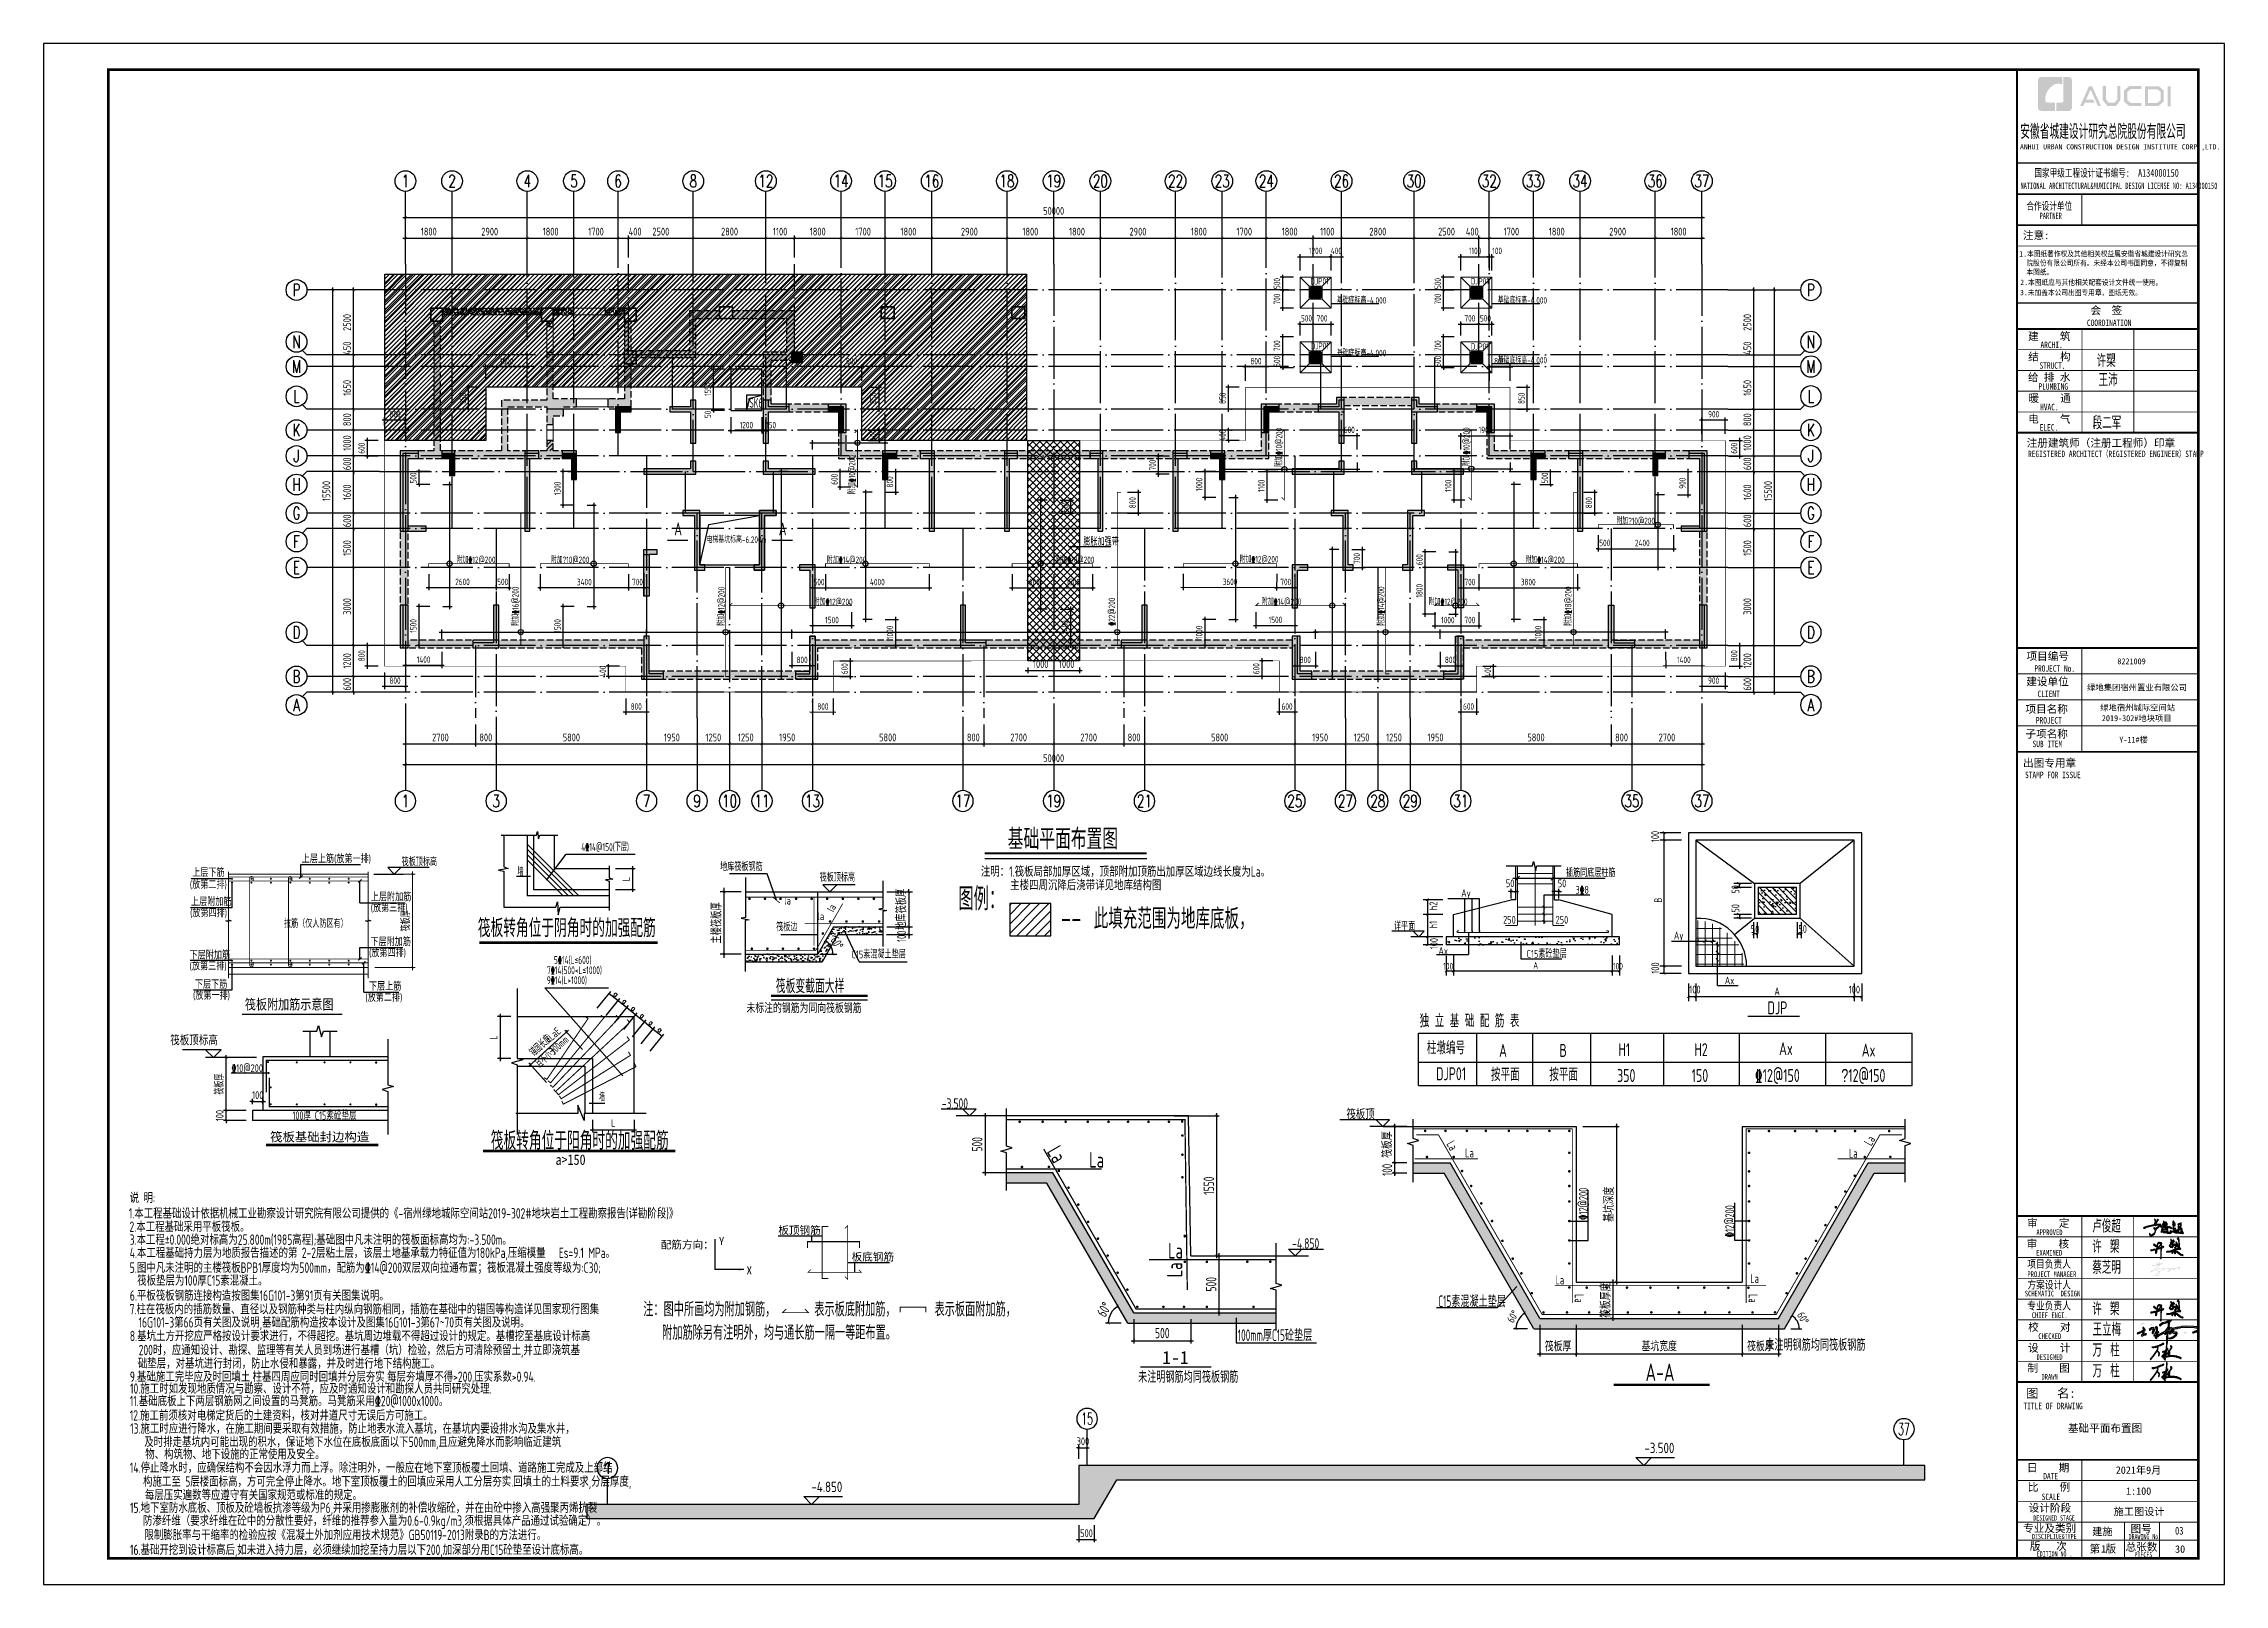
# Model space of a CAD drawing. Extents: x -1307975 to -76406, y -96289 to 379359.
# Drawn here: x -1072936 to -988836, y 317959 to 377359 of the extents above; entities that cross this region are included whole.
import ezdxf
from ezdxf.enums import TextEntityAlignment as Align

# ---------------------------------------------------------------- set-up
doc = ezdxf.new("R2010")
doc.units = 0
doc.header["$LTSCALE"] = 1000
for name, pattern in [('__DASH', [0.35, 0.25, -0.1]), ('DASH', [0.35, 0.25, -0.1]), ('DASHED2', [0.375, 0.25, -0.125]), ('DOTE', [2.42, 2, -0.2, 0.02, -0.2]), ('ExampleIndex0$0${ Cable   Tele }', [0])]:
    doc.linetypes.add(name, pattern=pattern)
doc.layers.get('0').update_dxf_attribs({"linetype": 'CONTINUOUS'})
doc.layers.get('DEFPOINTS').update_dxf_attribs({"linetype": 'CONTINUOUS'})
for name, color, linetype in [('-TK', 7, 'CONTINUOUS'), ('0-R集水坑', 191, 'CONTINUOUS'), ('201', 3, 'CONTINUOUS'), ('202', 1, 'CONTINUOUS'), ('A-AXIS', 1, 'CONTINUOUS'), ('A-AXIS_TEXT', 7, 'CONTINUOUS'), ('A-DOTE', 10, 'DOTE'), ('AXIS', 3, 'CONTINUOUS'), ('AXIS_NUM', 7, 'CONTINUOUS'), ('BG', 3, 'CONTINUOUS'), ('COLU', 7, 'CONTINUOUS'), ('DIM', 2, 'CONTINUOUS'), ('DIM_ELEV', 3, 'CONTINUOUS'), ('DIM_SYMB', 3, 'CONTINUOUS'), ('DWALL', 255, 'DASHED2'), ('FLOOR_UP_TEXT', 7, 'CONTINUOUS'), ('GJ', 5, 'CONTINUOUS'), ('GJS', 1, 'CONTINUOUS'), ('HATCH', 8, 'CONTINUOUS'), ('JDX', 6, 'CONTINUOUS'), ('PUB-TEXT', 3, 'CONTINUOUS'), ('PUB_DIM', 3, 'CONTINUOUS'), ('PUB_TEXT', 2, 'CONTINUOUS'), ('PUB_TITLE', 4, 'CONTINUOUS'), ('PUB_WINDW', 7, 'CONTINUOUS'), ('REIN', 6, 'CONTINUOUS'), ('S-0-TEXT', 7, 'CONTINUOUS'), ('S-B板边线', 2, 'CONTINUOUS'), ('S-B板配筋', 6, 'CONTINUOUS'), ('S-B板配筋号', 7, 'CONTINUOUS'), ('S-B表格', 2, 'CONTINUOUS'), ('S-C承台编号', 6, 'CONTINUOUS'), ('S-DETL-DIM', 151, 'CONTINUOUS'), ('S-DETL-HATCH', 253, 'CONTINUOUS'), ('S-DETL-LINE1', 2, 'CONTINUOUS'), ('S-DETL-RBAR', 1, 'CONTINUOUS'), ('S-DETL-TEXT', 7, 'CONTINUOUS'), ('S-D洞口', 4, 'CONTINUOUS'), ('S-J基础底板', 5, 'CONTINUOUS'), ('S-J基础底板标注', 3, 'CONTINUOUS'), ('S-Q墙填充', 252, 'CONTINUOUS'), ('S-Q墙实线', 6, 'CONTINUOUS'), ('S-Q墙虚线', 6, 'DASH'), ('S-SLAB-TEXT', 7, 'CONTINUOUS'), ('S-S说明文字', 7, 'CONTINUOUS'), ('S-Y一般标注', 3, 'CONTINUOUS'), ('S-Z柱填充', 252, 'CONTINUOUS'), ('S-Z柱实线', 6, 'CONTINUOUS'), ('S-楼板文字', 7, 'CONTINUOUS'), ('S-洞口边线', 7, 'CONTINUOUS'), ('S-砼墙填充', 251, 'CONTINUOUS'), ('S-降板填充', 75, 'CONTINUOUS'), ('sectmarks', 213, 'CONTINUOUS'), ('S基础-筏板底筋-Raft_b_rein', 1, 'CONTINUOUS'), ('TEXT', 2, 'CONTINUOUS'), ('THICK', 6, 'CONTINUOUS'), ('THIN', 7, 'CONTINUOUS'), ('txt', 7, 'CONTINUOUS'), ('WALL', 5, 'CONTINUOUS'), ('WALL_BR', 52, 'CONTINUOUS'), ('Z-BASE-DIM', 81, 'CONTINUOUS'), ('Z-DETAIL-TOPC', 7, 'CONTINUOUS'), ('后浇带', 8, 'CONTINUOUS'), ('图签文字', 4, 'CONTINUOUS'), ('柱__钢筋标注', 7, 'CONTINUOUS'), ('水平筋标注', 7, 'CONTINUOUS'), ('独立基础', 2, 'CONTINUOUS'), ('详图1', 122, 'CONTINUOUS'), ('说明文字', 7, 'CONTINUOUS'), ('钢筋', 6, 'CONTINUOUS')]:
    doc.layers.add(name, color=color, linetype=linetype)
for name, color, linetype, lineweight in [('AXIS_TEXT', 7, 'CONTINUOUS', 20), ('LVTRY', 1, 'CONTINUOUS', 13), ('WINDOW', 144, 'CONTINUOUS', 15), ('图名', 7, 'CONTINUOUS', 25), ('图框', 9, 'CONTINUOUS', 18), ('图签', 147, 'CONTINUOUS', 18), ('填充', 251, 'CONTINUOUS', 5), ('底图$0$砼柱', 2, 'CONTINUOUS', 35), ('独基集中标注', 7, 'CONTINUOUS', 18), ('筏板基础', 7, 'CONTINUOUS', 18)]:
    doc.layers.add(name, color=color, linetype=linetype, lineweight=lineweight)
doc.styles.add('-宋体', font='', dxfattribs={"width": 0.7, "height": 300, "bigfont": '宋体.TTF'})
doc.styles.add('_HZTXT', font='txt.shx', dxfattribs={"width": 0.8, "bigfont": 'HZTXT.shx'})
doc.styles.add('_TCH_AXIS', font='COMPLEX', dxfattribs={"bigfont": 'GBCBIG'})
doc.styles.add('COMPLEX', font='COMPLEX')
doc.styles.add('HT', font='simhei.ttf')
doc.styles.add('HZ-H', font='simhei.ttf', dxfattribs={"width": 0.9})
doc.styles.add('Scadi-HZ', font='tssdeng.shx', dxfattribs={"width": 0.7, "height": 300, "bigfont": 'hztxt.shx'})
doc.styles.add('TSSD_Axis', font='complex.shx', dxfattribs={"width": 0.7, "bigfont": 'hztxt.shx'})
doc.styles.add('TSSD_DIMENSION', font='Tssdeng.shx', dxfattribs={"width": 0.7, "bigfont": 'tssdchn.shx'})
doc.styles.add('TSSD_Label', font='Tssdeng.shx', dxfattribs={"width": 0.7, "bigfont": 'hztxt.shx'})
doc.styles.add('TSSD_Norm', font='Tssdeng.shx', dxfattribs={"bigfont": 'tssdchn.shx'})
doc.styles.add('TSSD_REIN', font='tssdeng.shx', dxfattribs={"width": 0.7, "height": 300, "bigfont": 'tssdchn.shx'})
doc.styles.add('图名下的说明', font='tssdeng.shx', dxfattribs={"width": 0.75, "height": 550, "bigfont": 'tssdchn.shx'})
doc.styles.add('宋体', font='', dxfattribs={"height": 50})
doc.styles.add('建筑图签-1', font='simhei.ttf', dxfattribs={"width": 0.7})
doc.styles.add('建筑图签-2', font='TXT.shx', dxfattribs={"width": 0.5, "bigfont": 'HZTXT.shx'})
doc.styles.add('样式 1', font='yjkeng.shx', dxfattribs={"width": 0.7, "height": 250, "bigfont": 'yjkchn.shx'})
doc.styles.add('黑体', font='simhei.ttf')
doc.styles.get('-宋体').set_extended_font_data('SimSun')
doc.styles.get('宋体').set_extended_font_data('SimSun')
doc.dimstyles.get("Standard").update_dxf_attribs({"dimtxt": 0.18, "dimasz": 0.18, "dimexe": 0.18, "dimexo": 0.0625, "dimgap": 0.09, "dimtad": 0, "dimtih": 1, "dimtoh": 1, "dimdec": 4, "dimzin": 0, "dimdsep": 46, "dimtxsty": 'Standard', "dimcen": 0.09, "dimadec": 0, "dimazin": 0, "dimtfac": 1, "dimtdec": 4, "dimtofl": 0, "dimtmove": 0, "dimatfit": 3, "dimfxl": 1, "dimtolj": 1, "dimtzin": 0, "dimarcsym": 0})
doc.dimstyles.new('SY1', dxfattribs={"dimtxt": 200, "dimasz": 100, "dimexe": 150, "dimexo": 200, "dimgap": 60, "dimtad": 1, "dimdec": 0, "dimzin": 0, "dimdsep": 46, "dimtxsty": '_HZTXT', "dimcen": 3, "dimclrt": 7, "dimadec": 0, "dimazin": 0, "dimtfac": 1, "dimtdec": 0, "dimtix": 1, "dimtmove": 0, "dimatfit": 3, "dimfxl": 1, "dimtolj": 1, "dimtzin": 0, "dimarcsym": 0})
doc.dimstyles.new('TSSD_100_100', dxfattribs={"dimtxt": 300, "dimasz": 100, "dimexe": 100, "dimexo": 250, "dimgap": 100, "dimtad": 1, "dimdec": 0, "dimzin": 0, "dimdsep": 46, "dimtxsty": 'TSSD_DIMENSION', "dimblk": 'ARCHTICK', "dimcen": 0, "dimdle": 100, "dimclrt": 7, "dimadec": 0, "dimazin": 0, "dimtfac": 1, "dimtdec": 0, "dimtix": 1, "dimtmove": 2, "dimatfit": 3, "dimldrblk": 'ARCHTICK', "dimfxl": 1, "dimtolj": 1, "dimtzin": 0, "dimarcsym": 0})
doc.dimstyles.new('TSSD_100_100$0', dxfattribs={"dimtxt": 300, "dimasz": 80, "dimexe": 100, "dimexo": 250, "dimgap": 100, "dimtad": 1, "dimdec": 0, "dimzin": 0, "dimdsep": 46, "dimtxsty": 'TSSD_DIMENSION', "dimblk": 'ARCHTICK', "dimcen": 0, "dimdle": 100, "dimclrd": 3, "dimclre": 3, "dimclrt": 7, "dimadec": 0, "dimazin": 0, "dimtfac": 1, "dimtdec": 0, "dimtix": 1, "dimtmove": 2, "dimatfit": 3, "dimldrblk": 'ARCHTICK', "dimfxl": 1, "dimtolj": 1, "dimtzin": 0, "dimarcsym": 0})
doc.dimstyles.new('TSSD_100_30', dxfattribs={"dimtxt": 300, "dimasz": 100, "dimexe": 100, "dimexo": 250, "dimgap": 100, "dimtad": 1, "dimdec": 0, "dimlfac": 0.333, "dimzin": 0, "dimdsep": 46, "dimtxsty": 'TSSD_DIMENSION', "dimblk": 'ARCHTICK', "dimcen": 0, "dimdle": 100, "dimclrt": 7, "dimadec": 0, "dimazin": 0, "dimtfac": 1, "dimtdec": 0, "dimtix": 1, "dimtmove": 2, "dimatfit": 3, "dimfxl": 1, "dimtolj": 1, "dimtzin": 0, "dimarcsym": 0})
doc.dimstyles.new('TSSD_25_100', dxfattribs={"dimtxt": 300, "dimasz": 100, "dimexe": 100, "dimexo": 250, "dimgap": 100, "dimtad": 1, "dimdec": 0, "dimlfac": 0.25, "dimzin": 0, "dimdsep": 46, "dimtxsty": 'TSSD_DIMENSION', "dimblk": 'ARCHTICK', "dimcen": 0, "dimdle": 100, "dimclrt": 7, "dimadec": 0, "dimazin": 0, "dimtfac": 1, "dimtdec": 0, "dimtix": 1, "dimtmove": 2, "dimatfit": 3, "dimldrblk": 'ARCHTICK', "dimfxl": 1, "dimtolj": 1, "dimtzin": 0, "dimarcsym": 0})
doc.dimstyles.new('副本 (2) TSSD_100_100', dxfattribs={"dimtxt": 350, "dimasz": 150, "dimexe": 150, "dimexo": 150, "dimgap": 100, "dimtad": 1, "dimdec": 0, "dimlfac": 0.5, "dimzin": 0, "dimdsep": 46, "dimtxsty": 'TSSD_DIMENSION', "dimblk": 'ARCHTICK', "dimcen": 0, "dimdle": 150, "dimclrt": 7, "dimadec": 0, "dimazin": 0, "dimtfac": 1, "dimtdec": 0, "dimtix": 1, "dimtmove": 2, "dimatfit": 3, "dimfxl": 1, "dimtolj": 1, "dimtzin": 0, "dimarcsym": 0})
pattern_1 = [(50, (994311.75, -393917.59), (215.178055, -18.82564), [22.5, -247.5]), (355, (994311.75, -393917.59), (-41.6254, 225.65764), [18, -198]), (100.4514, (994329.68, -393919.15), (173.552815, 206.831863), [19.122057, -210.342634]), (46.1842, (994311.75, -393857.59), (320.172315, -49.655704), [33.75, -371.25]), (96.6356, (994338.43, -393861.72), (280.39881, 292.23536), [28.68309, -315.5139]), (351.1842, (994311.75, -393857.6), (280.39858, 292.23558), [27, -297]), (21, (994341.75, -393872.59), (179.072116, -120.785667), [22.5, -247.5]), (326, (994341.75, -393872.59), (72.9946, 217.545014), [18, -198]), (71.4514, (994356.67, -393882.65), (252.06679, 96.75915), [19.122057, -210.342634]), (37.5, (994311.75, -393917.586), (3.6479566, 99.868156), [0, -195.6, 0, -201, 0, -198.75]), (7.5, (994311.75, -393917.59), (78.920861, 118.323514), [0, -114.6, 0, -191.1, 0, -75.75]), (327.5, (994244.85, -393917.586), (160.146731, -6.7664615), [0, -75, 0, -234, 0, -310.5]), (317.5, (994214.85, -393917.59), (174.95585, 30.031495), [0, -97.5, 0, -155.4, 0, -220.5]), (45, (994311.75, -393917.59), (-106.066017, 106.066017), [])]

msp = doc.modelspace()

# ---------------------------------------------------------------- texts
at = {"layer": '0-R集水坑', "style": 'TSSD_REIN', "oblique": 0.5, "width": 0.5}
msp.add_text('JSK6', height=375, dxfattribs=at).set_placement((-1045533.21, 363511.75), align=Align.MIDDLE_CENTER)
at = {"layer": 'PUB_TEXT', "color": 7, "style": 'TSSD_DIMENSION', "width": 0.7}
for s, p in [('注明：1.筏板局部加厚区域，顶部附加顶筋出加厚区域边线长度为La。', (-1036793.91, 345240.54)), ('主楼四周沉降后浇带详见地库结构图', (-1035662.93, 344719.79, -634.3))]:
    msp.add_text(s, height=400.3736, dxfattribs=at).set_placement(p)
at = {"layer": 'PUB_TEXT', "style": 'Scadi-HZ', "width": 0.7}
for s, p in [('筏板转角位于阴角时的加强配筋', (-1056190.19, 342910.3)), ('筏板转角位于阳角时的加强配筋', (-1055691.64, 334714.35))]:
    msp.add_text(s, height=700, dxfattribs=at).set_placement(p)
at = {"layer": 'S-B板配筋号', "color": 1, "style": 'TSSD_REIN', "width": 0.7}
for s, p in [('附加%%13210@200', (-1025169.38, 361045.47)), ('附加%%13210@200', (-1017938.13, 361063.78)), ('附加%%13210@200', (-1041632.73, 359994.95)), ('附加%%13216@200', (-1054615.19, 354918.3)), ('附加%%13212@200', (-1046675.33, 354918.4)), ('%%13222@200', (-1031615.1, 354918.11)), ('附加%%13214@200', (-1021227.15, 354918.4)), ('附加%%13218@200', (-1014015.14, 354918.3))]:
    msp.add_text(s, height=250, rotation=90, dxfattribs=at).set_placement(p)
for s, p in [('附加\ue53210@200', (-1012282.1, 358833.88)), ('电梯基坑标高-6.200m', (-1047372.38, 358110.77)), ('附加%%13212@200', (-1057009.36, 357333.81)), ('附加\ue53210@200', (-1053374.95, 357333.81)), ('附加%%13214@200', (-1042725.85, 357333.81)), ('附加%%13210@200', (-1033913.36, 357333.81)), ('附加%%13212@200', (-1026813.29, 357353.32)), ('附加%%13214@200', (-1015791.1, 357333.81)), ('附加%%13212@200', (-1043235.63, 355711.3)), ('附加%%13214@200', (-1025952.38, 355720.18)), ('附加%%13212@200', (-1019523.57, 355716.58))]:
    msp.add_text(s, height=250, dxfattribs=at).set_placement(p)
at = {"layer": 'S-B表格', "style": 'TSSD_REIN', "width": 0.7}
for s, p in [('独 立 基 础 配 筋 表', (-1019870.3, 339435.38, 0.75)), ('柱墩编号', (-1019589.86, 338395.11)), ('A', (-1016806.31, 338294.71)), ('B', (-1014476.69, 338294.71)), ('H1', (-1012207.03, 338323.57)), ('H2', (-1009277.24, 338323.57)), ('Ax', (-1006007.95, 338364.17)), ('Ax', (-1002819.49, 338307.4)), ('DJ%%142P%%14301', (-1019238.85, 337394.62)), ('按平面', (-1017119.48, 337367.04)), ('按平面', (-1014869.48, 337367.04))]:
    msp.add_text(s, height=500, dxfattribs=at).set_placement(p)
at = {"layer": 'S-SLAB-TEXT', "color": 96, "style": 'TSSD_REIN', "width": 0.75}
msp.add_text('此填充范围为地库底板，', height=786.432, dxfattribs=at).set_placement((-1032439, 343228.53, -811.91))
at = {"layer": 'S-S说明文字', "color": 7, "style": 'TSSD_REIN', "width": 0.8}
msp.add_text('基础平面布置图', height=800, dxfattribs=at).set_placement((-1035755.24, 346292.09))
at = {"layer": 'S-S说明文字', "color": 1, "style": 'TSSD_REIN', "width": 0.7}
for s, p in [('350', (-1012255.54, 337326.53, 31658.66)), ('150', (-1009381.67, 337326.53, 31658.66)), ('%%13212@150', (-1006941.24, 337326.53, 31658.66)), ('\ue53212@150', (-1003611.44, 337326.53, 31658.66))]:
    msp.add_text(s, height=500, dxfattribs=at).set_placement(p)
at = {"layer": 'S-楼板文字', "style": 'TSSD_REIN', "width": 0.7}
msp.add_text('膨胀加强带', height=300, dxfattribs=at).set_placement((-1032839.03, 358001.37))
at = {"layer": 'TEXT', "style": 'TSSD_REIN', "width": 0.6}
for s, rotation, p in [('4%%13214@150(下层)', 360, (-1052203.87, 346236.42)), ('墙', 360, (-1054658.74, 345274.88)), ('7%%13214(500<L≤1000)', 360, (-1053524.73, 341486.27)), ('5%%13214(L≤600)', 360, (-1053256.18, 341879.47)), ('9%%13214(L>1000)', 360, (-1053531.63, 341101.32)), ('锚固长度', 42.2645559, (-1054014.45, 338293.79)), ('300mm', 42.2645559, (-1053261.84, 338362.07)), ('且不小于', 42.2645559, (-1053794.8, 337851.55)), ('墙', 360, (-1051520.75, 336589.04))]:
    msp.add_text(s, height=300, rotation=rotation, dxfattribs=at).set_placement(p)
at = {"layer": 'TEXT', "color": 7, "style": 'TSSD_REIN', "width": 0.8}
msp.add_text('筏板顶标高', height=400, dxfattribs=at).set_placement((-1066214.63, 338620.65), align=Align.BOTTOM_RIGHT)
at = {"layer": 'TEXT', "color": 1, "style": 'TSSD_DIMENSION', "width": 0.7}
for s, height, p in [('%%13210@200', 300, (-1065688.57, 337711.76)), ('3.本工程%%P0.000绝对标高为25.800m(1985高程);基础图中凡未注明的筏板面标高均为:-3.500m。', 400, (-1069618.59, 331048.69)), ('16.基础开挖到设计标高后,如未进入持力层，必须继续加挖至持力层以下200,加深部分用C15砼垫至设计底标高。', 400, (-1069603.58, 319094.42))]:
    msp.add_text(s, height=height, dxfattribs=at).set_placement(p)
at = {"layer": 'TEXT', "style": 'TSSD_REIN', "width": 0.7}
msp.add_text('100厚 C15素砼垫层', height=320, dxfattribs=at).set_placement((-1063340.51, 335875.85))
at = {"layer": 'TEXT', "color": 3, "style": 'TSSD_DIMENSION', "width": 0.7}
for s, p in [('说 明:', (-1069616.77, 332663.97)), ('说 明:', (-1069616.77, 332663.97)), ('1.本工程基础设计依据机械工业勘察设计研究院有限公司提供的《-宿州绿地城际空间站2019-302#地块岩土工程勘察报告(详勘阶段)》', (-1069653.13, 332063.73)), ('2.本工程基础采用平板筏板。', (-1069624.81, 331549.2)), ('4.本工程基础持力层为地质报告描述的第 2-2层粘土层，该层土地基承载力特征值为180kPa,压缩模量   Es=9.1 MPa。', (-1069615.84, 330543.38)), ('6.平板筏板钢筋连接构造按图集16G101-3第91页有关图集说明。', (-1069610.73, 328894.51)), ('7.柱在筏板内的插筋数量、直径以及钢筋种类与柱内纵向钢筋相同，插筋在基础中的锚固等构造详见国家现行图集', (-1069618.85, 328370.16)), ('16G101-3第66页有关图及说明,基础配筋构造按本设计及图集16G101-3第67~70页有关图及说明。', (-1069275.33, 327860.65)), ('8.基坑土方开挖应严格按设计要求进行，不得超挖。基坑周边堆载不得超过设计的规定。基槽挖至基底设计标高', (-1069610.98, 327335.33)), ('200时，应通知设计、勘探、监理等有关人员到场进行基槽（坑）检验，然后方可清除预留土,并立即浇筑基', (-1069269.55, 326795.18)), ('础垫层，对基坑进行封闭，防止水侵和暴露，并及时进行地下结构施工。', (-1069303.47, 326278.46)), ('10.施工时如发现地质情况与勘察、设计不符，应及时通知设计和勘探人员共同研究处理.', (-1069602.33, 325308.63)), ('9.基础施工完毕应及时回填土,柱基四周应同时回填并分层夯实,每层夯填厚不得>200.压实系数>0.94.', (-1069610.98, 325766.92)), ('11.基础底板上下两层钢筋网之间设置的马凳筋。马凳筋采用%%13220@1000x1000。', (-1069613.41, 324828.94)), ('12.施工前须核对电梯定货后的土建资料，核对井道尺寸无误后方可施工。', (-1069612.36, 324273.91)), ('13.施工时应进行降水，在施工期间要采取有效措施，防止地表水流入基坑，在基坑内要设排水沟及集水井，', (-1069599.72, 323767.25)), ('及时排走基坑内可能出现的积水，保证地下水位在底板底面以下500mm,且应避免降水而影响临近建筑', (-1069055.36, 323252.62)), ('物、构筑物、地下设施的正常使用及安全。', (-1069017.45, 322778.36)), ('14.停止降水时，应确保结构不会因水浮力而上浮。除注明外，一般应在地下室顶板覆土回填、道路施工完成及上部结', (-1069609.97, 322259.4)), ('构施工至 5层楼面标高，方可完全停止降水。地下室顶板覆土的回填应采用人工分层夯实.回填土的土料要求,分层厚度,', (-1069100.9, 321725.25)), ('每层压实遍数等应遵守有关国家规范或标准的规定。', (-1069029.08, 321206.28)), ('15.地下室防水底板、顶板及砼墙板抗渗等级为P6,并采用掺膨胀剂的补偿收缩砼，并在由砼中掺入高强聚丙烯抗裂', (-1069603.58, 320713.89)), ('防渗纤维（要求纤维在砼中的分散性要好，纤维的推荐参入量为0.6-0.9kg/m3,须根据具体产品通过试验确定）。', (-1069103.63, 320215.48)), ('限制膨胀率与干缩率的检验应按《混凝土外加剂应用技术规范》GB50119-2013附录B的方法进行。', (-1069049.46, 319665.81))]:
    msp.add_text(s, height=400, dxfattribs=at).set_placement(p)
at = {"layer": 'TEXT', "color": 6, "style": 'TSSD_DIMENSION', "width": 0.7}
for s, p in [('5.图中凡未注明的主楼筏板BPB1厚度均为500mm，配筋为%%13214@200双层双向拉通布置；筏板混凝土强度等级为:C30;', (-1069613.61, 329969.85)), ('筏板垫层为100厚C15素混凝土。', (-1069327.37, 329475.97))]:
    msp.add_text(s, height=400, dxfattribs=at).set_placement(p)
at = {"layer": 'txt', "color": 96, "style": 'TSSD_REIN', "width": 0.7}
for s, p in [('图例：', (-1037660.57, 343941.5, 0)), ('--', (-1033712.1, 343220.43, 0))]:
    msp.add_text(s, height=884.736, dxfattribs=at).set_placement(p)
at = {"layer": '图签文字', "color": 1, "style": '建筑图签-1'}
msp.add_text('基础平面布置图', height=300, dxfattribs=at).set_placement((-994870.05, 323833.48))
at = {"layer": '图签文字', "color": 1, "style": '建筑图签-1', "width": 0.8}
msp.add_text('03', height=300, dxfattribs=at).set_placement((-990739.71, 319878.72))
at = {"layer": '独基集中标注', "style": '样式 1', "width": 0.7}
for p in [(-1024080.23, 368322.7), (-1017902.21, 368326.1), (-1024073.9, 365825.83)]:
    msp.add_text('DJ%%142P%%14301', height=250, dxfattribs=at).set_placement(p, align=Align.TOP_LEFT)
for s, p in [('基础底标高-4.000', (-1023060.11, 367337.57)), ('基础底标高-4.000', (-1016860.11, 367337.57)), ('基础底标高-4.000', (-1023060.12, 365306.47)), ('DJ%%142P%%14301', (-1017904.04, 365556.13)), ('基础底标高-4.000', (-1016860.12, 365027.21))]:
    msp.add_text(s, height=250, dxfattribs=at).set_placement(p)
at = {"layer": '详图1', "color": 7, "style": 'HZ-H'}
msp.add_text('筏板基础封边构造', height=350, dxfattribs=at).set_placement((-1064201.48, 335037.21))
at = {"layer": '说明文字', "style": '-宋体', "width": 0.85}
msp.add_text('a>150', height=400, rotation=360, dxfattribs=at).set_placement((-1053192.44, 334132.34))

# ---------------------------------------------------------------- blocks, each defined once
blk = doc.blocks.new('_ArchTick')
at = {"color": 0, "linetype": 'ByBlock', "const_width": 0.15}
blk.add_lwpolyline([(-0.5, -0.5), (0.5, 0.5)], dxfattribs=at)
blk = doc.blocks.new('*D104')
at = {"layer": 'DEFPOINTS', "color": 0, "transparency": 16777216}
for p in [(114823, -28153), (116531, -28153), (114823, -31753)]:
    blk.add_point(p, dxfattribs=at)
at = {"layer": 'DIM', "color": 0, "lineweight": -2, "transparency": 16777216}
for p, q in [((115073, -28153), (116631, -28153)), ((116531, -31853), (116531, -28053)), ((115073, -31753), (116631, -31753))]:
    blk.add_line(p, q, dxfattribs=at)
at = {"layer": 'DIM', "color": 0, "lineweight": -2, "transparency": 16777216, "xscale": 100, "yscale": 100, "zscale": 100}
for p, rotation in [((116531, -28153), 90), ((116531, -31753), 270)]:
    blk.add_blockref('_ArchTick', p, dxfattribs=dict(at, rotation=rotation))
at = {"layer": 'DIM', "color": 7, "transparency": 16777216, "insert": (116281, -29953), "char_height": 300, "attachment_point": 5, "rotation": 90, "style": 'TSSD_DIMENSION'}
blk.add_mtext('\\A1;筏板厚', dxfattribs=at)
blk = doc.blocks.new('*D112')
at = {"layer": 'DEFPOINTS', "color": 0, "transparency": 16777216}
for p in [(-1065896, 338267), (-1064480, 338267), (-1064879, 336227)]:
    blk.add_point(p, dxfattribs=at)
at = {"layer": 'DIM', "color": 0, "lineweight": -2, "transparency": 16777216}
for p, q in [((-1064730, 338267), (-1065996, 338267)), ((-1065896, 336127), (-1065896, 338367)), ((-1065129, 336227), (-1065996, 336227))]:
    blk.add_line(p, q, dxfattribs=at)
at = {"layer": 'DIM', "color": 0, "lineweight": -2, "transparency": 16777216, "xscale": 100, "yscale": 100, "zscale": 100}
for p, rotation in [((-1065896, 338267), 90), ((-1065896, 336227), 270)]:
    blk.add_blockref('_ArchTick', p, dxfattribs=dict(at, rotation=rotation))
at = {"layer": 'DIM', "color": 7, "transparency": 16777216, "insert": (-1066146, 337247), "char_height": 300, "attachment_point": 5, "rotation": 90, "style": 'TSSD_DIMENSION'}
blk.add_mtext('\\A1;筏板厚', dxfattribs=at)
blk = doc.blocks.new('*D113')
at = {"layer": 'DEFPOINTS', "color": 0, "transparency": 16777216}
for p in [(-1064480, 336572), (-1064879, 336227), (-1064480, 336227)]:
    blk.add_point(p, dxfattribs=at)
at = {"layer": 'DIM', "color": 0, "lineweight": -2, "transparency": 16777216}
for p, q in [((-1064879, 336572), (-1064979, 336572)), ((-1064879, 336477), (-1064879, 336672)), ((-1064879, 336572), (-1064480, 336572)), ((-1064480, 336477), (-1064480, 336672)), ((-1064480, 336572), (-1064380, 336572))]:
    blk.add_line(p, q, dxfattribs=at)
at = {"layer": 'DIM', "color": 0, "lineweight": -2, "transparency": 16777216, "xscale": 100, "yscale": 100, "zscale": 100}
blk.add_blockref('_ArchTick', (-1064879, 336572), dxfattribs=at)
at = {"layer": 'DIM', "color": 0, "lineweight": -2, "transparency": 16777216, "xscale": 100, "yscale": 100, "zscale": 100, "rotation": 180}
blk.add_blockref('_ArchTick', (-1064480, 336572), dxfattribs=at)
at = {"layer": 'DIM', "color": 7, "transparency": 16777216, "insert": (-1064679, 336822), "char_height": 300, "attachment_point": 5, "style": 'TSSD_DIMENSION'}
blk.add_mtext('\\A1;100', dxfattribs=at)
blk = doc.blocks.new('*D114')
at = {"layer": 'DEFPOINTS', "color": 0, "transparency": 16777216}
for p in [(-1065896, 336227), (-1064879, 336227), (-1064879, 335838)]:
    blk.add_point(p, dxfattribs=at)
at = {"layer": 'DIM', "color": 0, "lineweight": -2, "transparency": 16777216}
for p, q in [((-1065129, 336227), (-1065996, 336227)), ((-1065129, 335838), (-1065996, 335838)), ((-1065896, 336227), (-1065896, 336327)), ((-1065896, 335838), (-1065896, 336227)), ((-1065896, 335838), (-1065896, 335738))]:
    blk.add_line(p, q, dxfattribs=at)
at = {"layer": 'DIM', "color": 0, "lineweight": -2, "transparency": 16777216, "xscale": 100, "yscale": 100, "zscale": 100}
for p, rotation in [((-1065896, 336227), 270), ((-1065896, 335838), 90)]:
    blk.add_blockref('_ArchTick', p, dxfattribs=dict(at, rotation=rotation))
at = {"layer": 'DIM', "color": 7, "transparency": 16777216, "insert": (-1066146, 336032), "char_height": 300, "attachment_point": 5, "rotation": 90, "style": 'TSSD_DIMENSION'}
blk.add_mtext('\\A1;100', dxfattribs=at)
blk = doc.blocks.new('*D115')
at = {"color": 0, "lineweight": -2, "transparency": 16777216}
for p, q in [((-1049886, 338797), (-1049360, 339448)), ((-1049546, 338522), (-1049020, 339173)), ((-1049423, 339370), (-1049083, 339095))]:
    blk.add_line(p, q, dxfattribs=at)
at = {"layer": 'DEFPOINTS', "color": 0, "transparency": 16777216}
for p in [(-1049083, 339095), (-1049970, 338693), (-1049630, 338418)]:
    blk.add_point(p, dxfattribs=at)
at = {"color": 0, "lineweight": -2, "transparency": 16777216, "xscale": 66.66667000390589, "yscale": 66.66667000390589, "zscale": 66.66667000390589}
for p, rotation in [((-1049423, 339370), 141.0409580458454), ((-1049083, 339095), 321.0409580458455)]:
    blk.add_blockref('_ArchTick', p, dxfattribs=dict(at, rotation=rotation))
at = {"color": 7, "transparency": 16777216, "insert": (-1049165, 339341), "char_height": 200, "attachment_point": 5, "rotation": 321.04096, "style": '_HZTXT'}
blk.add_mtext('\\A1;a', dxfattribs=at)
blk = doc.blocks.new('ArchTick')
at = {"color": 0, "linetype": 'ByBlock', "lineweight": -2, "const_width": 0.075}
blk.add_lwpolyline([(-0.25, -0.25), (0.25, 0.25)], dxfattribs=at)
blk = doc.blocks.new('*D116')
at = {"color": 0, "lineweight": -2, "transparency": 16777216}
for p, q in [((-1051586, 340171), (-1051060, 340822)), ((-1051122, 340744), (-1050783, 340469)), ((-1051246, 339896), (-1050720, 340547))]:
    blk.add_line(p, q, dxfattribs=at)
at = {"layer": 'DEFPOINTS', "color": 0, "transparency": 16777216}
for p in [(-1051670, 340067), (-1051330, 339793), (-1050783, 340469)]:
    blk.add_point(p, dxfattribs=at)
at = {"color": 0, "lineweight": -2, "transparency": 16777216, "xscale": 66.66667000390589, "yscale": 66.66667000390589, "zscale": 66.66667000390589}
for p, rotation in [((-1051122, 340744), 141.0409580461524), ((-1050783, 340469), 321.0409580461525)]:
    blk.add_blockref('_ArchTick', p, dxfattribs=dict(at, rotation=rotation))
at = {"color": 7, "transparency": 16777216, "insert": (-1050864, 340716), "char_height": 200, "attachment_point": 5, "rotation": 321.04096, "style": '_HZTXT'}
blk.add_mtext('\\A1;a', dxfattribs=at)
blk = doc.blocks.new('*D117')
at = {"color": 0, "lineweight": -2, "transparency": 16777216}
for p, q in [((-1050906, 339621), (-1050380, 340272)), ((-1050566, 339347), (-1050040, 339998)), ((-1050443, 340195), (-1050103, 339920))]:
    blk.add_line(p, q, dxfattribs=at)
at = {"layer": 'DEFPOINTS', "color": 0, "transparency": 16777216}
for p in [(-1050103, 339920), (-1050990, 339518), (-1050650, 339243)]:
    blk.add_point(p, dxfattribs=at)
at = {"color": 0, "lineweight": -2, "transparency": 16777216, "xscale": 66.66667000390589, "yscale": 66.66667000390589, "zscale": 66.66667000390589}
for p, rotation in [((-1050443, 340195), 141.0409580456808), ((-1050103, 339920), 321.0409580456808)]:
    blk.add_blockref('_ArchTick', p, dxfattribs=dict(at, rotation=rotation))
at = {"color": 7, "transparency": 16777216, "insert": (-1050185, 340166), "char_height": 200, "attachment_point": 5, "rotation": 321.04096, "style": '_HZTXT'}
blk.add_mtext('\\A1;a', dxfattribs=at)
blk = doc.blocks.new('*D118')
at = {"color": 0, "lineweight": -2, "transparency": 16777216}
for p, q in [((-1051246, 339896), (-1050720, 340547)), ((-1050906, 339621), (-1050380, 340272)), ((-1050783, 340469), (-1050443, 340195))]:
    blk.add_line(p, q, dxfattribs=at)
at = {"layer": 'DEFPOINTS', "color": 0, "transparency": 16777216}
for p in [(-1051330, 339793), (-1050443, 340195), (-1050990, 339518)]:
    blk.add_point(p, dxfattribs=at)
at = {"color": 0, "lineweight": -2, "transparency": 16777216, "xscale": 66.66667000390589, "yscale": 66.66667000390589, "zscale": 66.66667000390589}
for p, rotation in [((-1050783, 340469), 141.0409580454909), ((-1050443, 340195), 321.0409580454909)]:
    blk.add_blockref('_ArchTick', p, dxfattribs=dict(at, rotation=rotation))
at = {"color": 7, "transparency": 16777216, "insert": (-1050525, 340441), "char_height": 200, "attachment_point": 5, "rotation": 321.04096, "style": '_HZTXT'}
blk.add_mtext('\\A1;a', dxfattribs=at)
blk = doc.blocks.new('*D119')
at = {"color": 0, "lineweight": -2, "transparency": 16777216}
for p, q in [((-1050226, 339072), (-1049700, 339723)), ((-1049886, 338797), (-1049360, 339448)), ((-1049763, 339645), (-1049423, 339370))]:
    blk.add_line(p, q, dxfattribs=at)
at = {"layer": 'DEFPOINTS', "color": 0, "transparency": 16777216}
for p in [(-1050310, 338968), (-1049423, 339370), (-1049970, 338693)]:
    blk.add_point(p, dxfattribs=at)
at = {"color": 0, "lineweight": -2, "transparency": 16777216, "xscale": 66.66667000390589, "yscale": 66.66667000390589, "zscale": 66.66667000390589}
for p, rotation in [((-1049763, 339645), 141.040958045703), ((-1049423, 339370), 321.040958045703)]:
    blk.add_blockref('_ArchTick', p, dxfattribs=dict(at, rotation=rotation))
at = {"color": 7, "transparency": 16777216, "insert": (-1049505, 339616), "char_height": 200, "attachment_point": 5, "rotation": 321.04096, "style": '_HZTXT'}
blk.add_mtext('\\A1;a', dxfattribs=at)
blk = doc.blocks.new('*D120')
at = {"color": 0, "lineweight": -2, "transparency": 16777216}
for p, q in [((-1050566, 339347), (-1050040, 339998)), ((-1050103, 339920), (-1049763, 339645)), ((-1050226, 339072), (-1049700, 339723))]:
    blk.add_line(p, q, dxfattribs=at)
at = {"layer": 'DEFPOINTS', "color": 0, "transparency": 16777216}
for p in [(-1050650, 339243), (-1050310, 338968), (-1049763, 339645)]:
    blk.add_point(p, dxfattribs=at)
at = {"color": 0, "lineweight": -2, "transparency": 16777216, "xscale": 66.66667000390589, "yscale": 66.66667000390589, "zscale": 66.66667000390589}
for p, rotation in [((-1050103, 339920), 141.0409580460101), ((-1049763, 339645), 321.0409580460101)]:
    blk.add_blockref('_ArchTick', p, dxfattribs=dict(at, rotation=rotation))
at = {"color": 7, "transparency": 16777216, "insert": (-1049845, 339891), "char_height": 200, "attachment_point": 5, "rotation": 321.04096, "style": '_HZTXT'}
blk.add_mtext('\\A1;a', dxfattribs=at)
blk = doc.blocks.new('*D121')
at = {"layer": 'DEFPOINTS', "color": 0, "transparency": 16777216}
for p in [(-1051764, 336117), (-1050167, 336117), (-1050167, 335489)]:
    blk.add_point(p, dxfattribs=at)
at = {"layer": 'DIM', "color": 0, "lineweight": -2, "transparency": 16777216}
for p, q in [((-1051764, 335867), (-1051764, 335389)), ((-1050167, 335867), (-1050167, 335389)), ((-1051864, 335489), (-1050067, 335489))]:
    blk.add_line(p, q, dxfattribs=at)
at = {"layer": 'DIM', "color": 0, "lineweight": -2, "transparency": 16777216, "xscale": 100, "yscale": 100, "zscale": 100, "rotation": 180}
blk.add_blockref('_ArchTick', (-1051764, 335489), dxfattribs=at)
at = {"layer": 'DIM', "color": 0, "lineweight": -2, "transparency": 16777216, "xscale": 100, "yscale": 100, "zscale": 100}
blk.add_blockref('_ArchTick', (-1050167, 335489), dxfattribs=at)
at = {"layer": 'DIM', "color": 7, "lineweight": -2, "transparency": 16777216, "insert": (-1050966, 335739), "char_height": 300, "attachment_point": 5, "style": 'TSSD_DIMENSION'}
blk.add_mtext('\\A1;L', dxfattribs=at)
blk = doc.blocks.new('*D122')
at = {"layer": 'DEFPOINTS', "color": 0, "transparency": 16777216}
for p in [(-1054670, 339852), (-1055335, 338228), (-1054670, 338228)]:
    blk.add_point(p, dxfattribs=at)
at = {"layer": 'DIM', "color": 0, "lineweight": -2, "transparency": 16777216}
for p, q in [((-1054920, 339852), (-1055435, 339852)), ((-1055335, 339952), (-1055335, 338128)), ((-1054920, 338228), (-1055435, 338228))]:
    blk.add_line(p, q, dxfattribs=at)
at = {"layer": 'DIM', "color": 0, "lineweight": -2, "transparency": 16777216, "xscale": 100, "yscale": 100, "zscale": 100}
for p, rotation in [((-1055335, 339852), 90), ((-1055335, 338228), 270)]:
    blk.add_blockref('_ArchTick', p, dxfattribs=dict(at, rotation=rotation))
at = {"layer": 'DIM', "color": 7, "lineweight": -2, "transparency": 16777216, "insert": (-1055585, 339040), "char_height": 300, "attachment_point": 5, "rotation": 90, "style": 'TSSD_DIMENSION'}
blk.add_mtext('\\A1;L', dxfattribs=at)
blk = doc.blocks.new('*D123')
at = {"layer": 'DEFPOINTS', "color": 0, "transparency": 16777216}
for p in [(-1051128, 345553), (-1051128, 344753, -1000), (-1050220, 344753)]:
    blk.add_point(p, dxfattribs=at)
at = {"layer": 'DIM', "color": 0, "lineweight": -2, "transparency": 16777216}
for p, q in [((-1050220, 345653), (-1050220, 344653)), ((-1050878, 345553), (-1050120, 345553)), ((-1050878, 344753), (-1050120, 344753))]:
    blk.add_line(p, q, dxfattribs=at)
at = {"layer": 'DIM', "color": 0, "lineweight": -2, "transparency": 16777216, "xscale": 100, "yscale": 100, "zscale": 100}
for p, rotation in [((-1050220, 345553), 90), ((-1050220, 344753), 270)]:
    blk.add_blockref('_ArchTick', p, dxfattribs=dict(at, rotation=rotation))
at = {"layer": 'DIM', "color": 7, "lineweight": -2, "transparency": 16777216, "insert": (-1050470, 345153), "char_height": 300, "attachment_point": 5, "rotation": 90, "style": 'TSSD_DIMENSION'}
blk.add_mtext('\\A1;L', dxfattribs=at)
blk = doc.blocks.new('*D124')
at = {"layer": 'DEFPOINTS', "color": 0, "transparency": 16777216}
for p in [(-1052768, 339256), (-1051985, 338394), (-1053380, 337126)]:
    blk.add_point(p, dxfattribs=at)
at = {"layer": 'DIM', "color": 0, "lineweight": -2, "transparency": 16777216}
for p, q in [((-1054237, 337920), (-1052694, 339323)), ((-1052153, 338579), (-1052835, 339330)), ((-1053548, 337311), (-1054230, 338062))]:
    blk.add_line(p, q, dxfattribs=at)
at = {"layer": 'DIM', "color": 0, "lineweight": -2, "transparency": 16777216, "xscale": 100, "yscale": 100, "zscale": 100}
for p, rotation in [((-1052768, 339256), 42.26455593727036), ((-1054163, 337988), 222.2645559372704)]:
    blk.add_blockref('_ArchTick', p, dxfattribs=dict(at, rotation=rotation))
at = {"layer": 'DIM', "color": 7, "lineweight": -2, "transparency": 16777216, "insert": (-1053302, 339131), "char_height": 300, "attachment_point": 5, "rotation": 42.26456, "style": 'TSSD_DIMENSION'}
blk.add_mtext('\\A1;≥LaE', dxfattribs=at)
blk = doc.blocks.new('*D354')
at = {"layer": 'DEFPOINTS', "color": 0, "transparency": 16777216}
for p in [(-421582, 164893), (-421634, 164045), (-424984, 163843), (-422188, 163843), (-422188, 163843)]:
    blk.add_point(p, dxfattribs=at)
at = {"layer": 'S-DETL-DIM', "color": 0, "lineweight": -2, "transparency": 16777216}
blk.add_line((-422038, 163843), (-421448, 163843), dxfattribs=at)
blk.add_arc((-422188, 163843), 590, 360, 60, dxfattribs=at)
at = {"layer": 'S-DETL-DIM', "color": 0, "lineweight": -2, "transparency": 16777216, "xscale": 100, "yscale": 100, "zscale": 100}
for p, rotation in [((-421893, 164354), 150.0000000000065), ((-421598, 163843), 269.9999999999995)]:
    blk.add_blockref('_ArchTick', p, dxfattribs=dict(at, rotation=rotation))
at = {"layer": 'S-DETL-DIM', "color": 7, "transparency": 16777216, "insert": (-421439, 164276), "char_height": 350, "attachment_point": 5, "rotation": 300, "style": 'TSSD_DIMENSION'}
blk.add_mtext('\\A1;60°', dxfattribs=at)
blk = doc.blocks.new('*D355')
at = {"layer": 'DEFPOINTS', "color": 0, "transparency": 16777216}
for p in [(-419672, 166243), (-419672, 164893), (-418675, 164893)]:
    blk.add_point(p, dxfattribs=at)
at = {"layer": 'S-DETL-DIM', "color": 0, "lineweight": -2, "transparency": 16777216}
for p, q in [((-419522, 166243), (-418525, 166243)), ((-418675, 166243), (-418675, 166343)), ((-418675, 166243), (-418675, 164893)), ((-419522, 164893), (-418525, 164893)), ((-418675, 164893), (-418675, 164793))]:
    blk.add_line(p, q, dxfattribs=at)
at = {"layer": 'S-DETL-DIM', "color": 0, "lineweight": -2, "transparency": 16777216, "xscale": 100, "yscale": 100, "zscale": 100}
for p, rotation in [((-418675, 166243), 270), ((-418675, 164893), 90)]:
    blk.add_blockref('_ArchTick', p, dxfattribs=dict(at, rotation=rotation))
at = {"layer": 'S-DETL-DIM', "color": 7, "transparency": 16777216, "insert": (-418950, 165568), "char_height": 350, "attachment_point": 5, "rotation": 90, "style": 'TSSD_DIMENSION'}
blk.add_mtext('\\A1;地库筏板厚', dxfattribs=at)
blk = doc.blocks.new('*D356')
at = {"layer": 'DEFPOINTS', "color": 0, "transparency": 16777216}
for p in [(-419672, 164893), (-419681, 164593), (-418675, 164593)]:
    blk.add_point(p, dxfattribs=at)
at = {"layer": 'S-DETL-DIM', "color": 0, "lineweight": -2, "transparency": 16777216}
for p, q in [((-419522, 164893), (-418525, 164893)), ((-418675, 165043), (-418675, 164443)), ((-419531, 164593), (-418525, 164593))]:
    blk.add_line(p, q, dxfattribs=at)
at = {"layer": 'S-DETL-DIM', "color": 0, "lineweight": -2, "transparency": 16777216, "xscale": 100, "yscale": 100, "zscale": 100}
for p, rotation in [((-418675, 164893), 90), ((-418675, 164593), 270)]:
    blk.add_blockref('_ArchTick', p, dxfattribs=dict(at, rotation=rotation))
at = {"layer": 'S-DETL-DIM', "color": 7, "transparency": 16777216, "insert": (-418950, 164527), "char_height": 350, "attachment_point": 5, "rotation": 90, "style": 'TSSD_DIMENSION'}
blk.add_mtext('\\A1;100', dxfattribs=at)
blk = doc.blocks.new('*D357')
at = {"layer": 'DEFPOINTS', "color": 0, "transparency": 16777216}
for p in [(-424984, 166243), (-425801, 163843), (-424984, 163843)]:
    blk.add_point(p, dxfattribs=at)
at = {"layer": 'S-DETL-DIM', "color": 0, "lineweight": -2, "transparency": 16777216}
for p, q in [((-425134, 166243), (-425951, 166243)), ((-425801, 166393), (-425801, 163693)), ((-425134, 163843), (-425951, 163843))]:
    blk.add_line(p, q, dxfattribs=at)
at = {"layer": 'S-DETL-DIM', "color": 0, "lineweight": -2, "transparency": 16777216, "xscale": 100, "yscale": 100, "zscale": 100}
for p, rotation in [((-425801, 166243), 90), ((-425801, 163843), 270)]:
    blk.add_blockref('_ArchTick', p, dxfattribs=dict(at, rotation=rotation))
at = {"layer": 'S-DETL-DIM', "color": 7, "transparency": 16777216, "insert": (-426076, 165043), "char_height": 350, "attachment_point": 5, "rotation": 90, "style": 'TSSD_DIMENSION'}
blk.add_mtext('\\A1;主楼筏板厚', dxfattribs=at)
blk = doc.blocks.new('*D436')
at = {"layer": 'DEFPOINTS', "color": 0, "transparency": 16777216}
for p in [(5803, 4293), (5981, 4810), (5981, 4293)]:
    blk.add_point(p, dxfattribs=at)
at = {"layer": 'DIM', "color": 0, "lineweight": -2, "transparency": 16777216}
for p, q in [((5803, 4810), (5703, 4810)), ((5803, 4543), (5803, 4910)), ((5803, 4810), (5981, 4810)), ((5981, 4543), (5981, 4910)), ((5981, 4810), (6081, 4810))]:
    blk.add_line(p, q, dxfattribs=at)
at = {"layer": 'DIM', "color": 0, "lineweight": -2, "transparency": 16777216, "xscale": 100, "yscale": 100, "zscale": 100}
blk.add_blockref('_ArchTick', (5803, 4810), dxfattribs=at)
at = {"layer": 'DIM', "color": 0, "lineweight": -2, "transparency": 16777216, "xscale": 100, "yscale": 100, "zscale": 100, "rotation": 180}
blk.add_blockref('_ArchTick', (5981, 4810), dxfattribs=at)
at = {"layer": 'DIM', "color": 7, "transparency": 16777216, "insert": (5761, 5130), "char_height": 300, "attachment_point": 5, "style": 'TSSD_DIMENSION'}
blk.add_mtext('\\A1;50', dxfattribs=at)
blk = doc.blocks.new('*D437')
at = {"layer": 'DEFPOINTS', "color": 0, "transparency": 16777216}
for p in [(7468, 4810), (7468, 4293), (7645, 4293)]:
    blk.add_point(p, dxfattribs=at)
at = {"layer": 'DIM', "color": 0, "lineweight": -2, "transparency": 16777216}
for p, q in [((7468, 4810), (7368, 4810)), ((7468, 4543), (7468, 4910)), ((7645, 4810), (7468, 4810)), ((7645, 4543), (7645, 4910)), ((7645, 4810), (7745, 4810))]:
    blk.add_line(p, q, dxfattribs=at)
at = {"layer": 'DIM', "color": 0, "lineweight": -2, "transparency": 16777216, "xscale": 100, "yscale": 100, "zscale": 100}
blk.add_blockref('_ArchTick', (7468, 4810), dxfattribs=at)
at = {"layer": 'DIM', "color": 0, "lineweight": -2, "transparency": 16777216, "xscale": 100, "yscale": 100, "zscale": 100, "rotation": 180}
blk.add_blockref('_ArchTick', (7645, 4810), dxfattribs=at)
at = {"layer": 'DIM', "color": 7, "transparency": 16777216, "insert": (7762, 5127), "char_height": 300, "attachment_point": 5, "style": 'TSSD_DIMENSION'}
blk.add_mtext('\\A1;50', dxfattribs=at)
blk = doc.blocks.new('*D106')
at = {"layer": 'DEFPOINTS', "color": 0, "transparency": 16777216}
for p in [(2123215, 421775), (2121923, 419575), (2123215, 419575)]:
    blk.add_point(p, dxfattribs=at)
at = {"layer": 'DIM', "color": 0, "lineweight": -2, "transparency": 16777216}
for p, q in [((2122965, 421775), (2121823, 421775)), ((2121923, 421875), (2121923, 419475)), ((2122965, 419575), (2121823, 419575))]:
    blk.add_line(p, q, dxfattribs=at)
at = {"layer": 'DIM', "color": 0, "lineweight": -2, "transparency": 16777216, "xscale": 100, "yscale": 100, "zscale": 100}
for p, rotation in [((2121923, 421775), 90), ((2121923, 419575), 270)]:
    blk.add_blockref('_ArchTick', p, dxfattribs=dict(at, rotation=rotation))
at = {"layer": 'DIM', "color": 7, "transparency": 16777216, "insert": (2121623, 420675), "char_height": 400, "attachment_point": 5, "rotation": 90, "style": 'TSSD_DIMENSION'}
blk.add_mtext('500', dxfattribs=at)
blk = doc.blocks.new('*D107')
at = {"layer": 'DEFPOINTS', "color": 0, "transparency": 16777216}
for p in [(2127659, 414178), (2129859, 414178), (2129859, 413096)]:
    blk.add_point(p, dxfattribs=at)
at = {"layer": 'DIM', "color": 0, "lineweight": -2, "transparency": 16777216}
for p, q in [((2127659, 413928), (2127659, 412996)), ((2129859, 413928), (2129859, 412996)), ((2127559, 413096), (2129959, 413096))]:
    blk.add_line(p, q, dxfattribs=at)
at = {"layer": 'DIM', "color": 0, "lineweight": -2, "transparency": 16777216, "xscale": 100, "yscale": 100, "zscale": 100, "rotation": 180}
blk.add_blockref('_ArchTick', (2127659, 413096), dxfattribs=at)
at = {"layer": 'DIM', "color": 0, "lineweight": -2, "transparency": 16777216, "xscale": 100, "yscale": 100, "zscale": 100}
blk.add_blockref('_ArchTick', (2129859, 413096), dxfattribs=at)
at = {"layer": 'DIM', "color": 7, "transparency": 16777216, "insert": (2128759, 413396), "char_height": 400, "attachment_point": 5, "style": 'TSSD_DIMENSION'}
blk.add_mtext('500', dxfattribs=at)
blk = doc.blocks.new('*D108')
at = {"layer": 'DEFPOINTS', "color": 0, "transparency": 16777216}
for p in [(2128967, 421775), (2129859, 416378), (2130855, 416378)]:
    blk.add_point(p, dxfattribs=at)
at = {"layer": 'DIM', "color": 0, "lineweight": -2, "transparency": 16777216}
for p, q in [((2129217, 421775), (2130955, 421775)), ((2130855, 421875), (2130855, 416278)), ((2130109, 416378), (2130955, 416378))]:
    blk.add_line(p, q, dxfattribs=at)
at = {"layer": 'DIM', "color": 0, "lineweight": -2, "transparency": 16777216, "xscale": 100, "yscale": 100, "zscale": 100}
for p, rotation in [((2130855, 421775), 90), ((2130855, 416378), 270)]:
    blk.add_blockref('_ArchTick', p, dxfattribs=dict(at, rotation=rotation))
at = {"layer": 'DIM', "color": 7, "transparency": 16777216, "insert": (2130555, 419077), "char_height": 400, "attachment_point": 5, "rotation": 90, "style": 'TSSD_DIMENSION'}
blk.add_mtext('1550', dxfattribs=at)
blk = doc.blocks.new('*D109')
at = {"layer": 'DEFPOINTS', "color": 0, "transparency": 16777216}
for p in [(2129859, 416378), (2129859, 414178), (2130946, 414178)]:
    blk.add_point(p, dxfattribs=at)
at = {"layer": 'DIM', "color": 0, "lineweight": -2, "transparency": 16777216}
for p, q in [((2130109, 416378), (2131046, 416378)), ((2130946, 416478), (2130946, 414078)), ((2130109, 414178), (2131046, 414178))]:
    blk.add_line(p, q, dxfattribs=at)
at = {"layer": 'DIM', "color": 0, "lineweight": -2, "transparency": 16777216, "xscale": 100, "yscale": 100, "zscale": 100}
for p, rotation in [((2130946, 416378), 90), ((2130946, 414178), 270)]:
    blk.add_blockref('_ArchTick', p, dxfattribs=dict(at, rotation=rotation))
at = {"layer": 'DIM', "color": 7, "transparency": 16777216, "insert": (2130646, 415278), "char_height": 400, "attachment_point": 5, "rotation": 90, "style": 'TSSD_DIMENSION'}
blk.add_mtext('500', dxfattribs=at)
blk = doc.blocks.new('*D110')
at = {"layer": 'DEFPOINTS', "color": 0, "transparency": 16777216}
for p in [(2124312, 419175), (2126852, 414261), (2127428, 413778), (2127428, 413778), (2132918, 413778)]:
    blk.add_point(p, dxfattribs=at)
at = {"layer": 'DIM', "color": 0, "lineweight": -2, "transparency": 16777216}
blk.add_line((2127178, 413778), (2126576, 413778), dxfattribs=at)
blk.add_arc((2127428, 413778), 752, 120, 180, dxfattribs=at)
at = {"layer": 'DIM', "color": 0, "lineweight": -2, "transparency": 16777216, "xscale": 100, "yscale": 100, "zscale": 100}
for p, rotation in [((2126676, 413778), 270.0000000000002), ((2127052, 414429), 30.00000000001332)]:
    blk.add_blockref('_ArchTick', p, dxfattribs=dict(at, rotation=rotation))
at = {"layer": 'DIM', "color": 7, "transparency": 16777216, "insert": (2126517, 414304), "char_height": 400, "attachment_point": 5, "rotation": 60, "style": 'TSSD_DIMENSION'}
blk.add_mtext('\\A1;60°', dxfattribs=at)
blk = doc.blocks.new('*D427')
at = {"layer": 'DEFPOINTS', "color": 0, "transparency": 16777216}
for p in [(-408722, 162989), (-409438, 161589), (-408722, 161589)]:
    blk.add_point(p, dxfattribs=at)
at = {"layer": 'DIM', "color": 0, "lineweight": -2, "transparency": 16777216}
for p, q in [((-408972, 162989), (-409538, 162989)), ((-409438, 163089), (-409438, 161489)), ((-408972, 161589), (-409538, 161589))]:
    blk.add_line(p, q, dxfattribs=at)
at = {"layer": 'DIM', "color": 0, "lineweight": -2, "transparency": 16777216, "xscale": 100, "yscale": 100, "zscale": 100}
for p, rotation in [((-409438, 162989), 90), ((-409438, 161589), 270)]:
    blk.add_blockref('_ArchTick', p, dxfattribs=dict(at, rotation=rotation))
at = {"layer": 'DIM', "color": 7, "transparency": 16777216, "insert": (-409725, 162289), "char_height": 375, "attachment_point": 5, "rotation": 90, "style": 'TSSD_DIMENSION'}
blk.add_mtext('\\A1;筏板厚', dxfattribs=at)
blk = doc.blocks.new('*D428')
at = {"layer": 'DEFPOINTS', "color": 0, "transparency": 16777216}
for p in [(-408722, 161589), (-409438, 161189), (-408722, 161189)]:
    blk.add_point(p, dxfattribs=at)
at = {"layer": 'DIM', "color": 0, "lineweight": -2, "transparency": 16777216}
for p, q in [((-408972, 161589), (-409538, 161589)), ((-409438, 161689), (-409438, 161089)), ((-408972, 161189), (-409538, 161189))]:
    blk.add_line(p, q, dxfattribs=at)
at = {"layer": 'DIM', "color": 0, "lineweight": -2, "transparency": 16777216, "xscale": 100, "yscale": 100, "zscale": 100}
for p, rotation in [((-409438, 161589), 90), ((-409438, 161189), 270)]:
    blk.add_blockref('_ArchTick', p, dxfattribs=dict(at, rotation=rotation))
at = {"layer": 'DIM', "color": 7, "transparency": 16777216, "insert": (-409725, 161314), "char_height": 375, "attachment_point": 5, "rotation": 90, "style": 'TSSD_DIMENSION'}
blk.add_mtext('\\A1;100', dxfattribs=at)
blk = doc.blocks.new('*D429')
at = {"layer": 'DEFPOINTS', "color": 0, "transparency": 16777216}
for p in [(-401010, 156989), (-400943, 156989), (-400820, 155589)]:
    blk.add_point(p, dxfattribs=at)
at = {"layer": 'DIM', "color": 0, "lineweight": -2, "transparency": 16777216}
for p, q in [((-401193, 156989), (-401110, 156989)), ((-401010, 155489), (-401010, 157089)), ((-401070, 155589), (-401110, 155589))]:
    blk.add_line(p, q, dxfattribs=at)
at = {"layer": 'DIM', "color": 0, "lineweight": -2, "transparency": 16777216, "xscale": 100, "yscale": 100, "zscale": 100}
for p, rotation in [((-401010, 156989), 90), ((-401010, 155589), 270)]:
    blk.add_blockref('_ArchTick', p, dxfattribs=dict(at, rotation=rotation))
at = {"layer": 'DIM', "color": 7, "transparency": 16777216, "insert": (-401298, 156289), "char_height": 375, "attachment_point": 5, "rotation": 90, "style": 'TSSD_DIMENSION'}
blk.add_mtext('\\A1;筏板厚度', dxfattribs=at)
blk = doc.blocks.new('*D430')
at = {"layer": 'DEFPOINTS', "color": 0, "transparency": 16777216}
for p in [(-396035, 155589), (-394635, 155589), (-394635, 154219)]:
    blk.add_point(p, dxfattribs=at)
at = {"layer": 'DIM', "color": 0, "lineweight": -2, "transparency": 16777216}
for p, q in [((-396035, 155339), (-396035, 154119)), ((-394635, 155339), (-394635, 154119)), ((-396135, 154219), (-394535, 154219))]:
    blk.add_line(p, q, dxfattribs=at)
at = {"layer": 'DIM', "color": 0, "lineweight": -2, "transparency": 16777216, "xscale": 100, "yscale": 100, "zscale": 100, "rotation": 180}
blk.add_blockref('_ArchTick', (-396035, 154219), dxfattribs=at)
at = {"layer": 'DIM', "color": 0, "lineweight": -2, "transparency": 16777216, "xscale": 100, "yscale": 100, "zscale": 100}
blk.add_blockref('_ArchTick', (-394635, 154219), dxfattribs=at)
at = {"layer": 'DIM', "color": 7, "transparency": 16777216, "insert": (-395335, 154507), "char_height": 375, "attachment_point": 5, "style": 'TSSD_DIMENSION'}
blk.add_mtext('\\A1;筏板厚', dxfattribs=at)
blk = doc.blocks.new('*D431')
at = {"layer": 'DEFPOINTS', "color": 0, "transparency": 16777216}
for p in [(-403835, 155589), (-402435, 155589), (-402435, 154219)]:
    blk.add_point(p, dxfattribs=at)
at = {"layer": 'DIM', "color": 0, "lineweight": -2, "transparency": 16777216}
for p, q in [((-403835, 155339), (-403835, 154119)), ((-402435, 155339), (-402435, 154119)), ((-403935, 154219), (-402335, 154219))]:
    blk.add_line(p, q, dxfattribs=at)
at = {"layer": 'DIM', "color": 0, "lineweight": -2, "transparency": 16777216, "xscale": 100, "yscale": 100, "zscale": 100, "rotation": 180}
blk.add_blockref('_ArchTick', (-403835, 154219), dxfattribs=at)
at = {"layer": 'DIM', "color": 0, "lineweight": -2, "transparency": 16777216, "xscale": 100, "yscale": 100, "zscale": 100}
blk.add_blockref('_ArchTick', (-402435, 154219), dxfattribs=at)
at = {"layer": 'DIM', "color": 7, "transparency": 16777216, "insert": (-403135, 154507), "char_height": 375, "attachment_point": 5, "style": 'TSSD_DIMENSION'}
blk.add_mtext('\\A1;筏板厚', dxfattribs=at)
blk = doc.blocks.new('*D432')
at = {"layer": 'DEFPOINTS', "color": 0, "transparency": 16777216}
for p in [(-402435, 155589), (-396035, 155589), (-396035, 154219)]:
    blk.add_point(p, dxfattribs=at)
at = {"layer": 'DIM', "color": 0, "lineweight": -2, "transparency": 16777216}
for p, q in [((-402435, 155339), (-402435, 154119)), ((-396035, 155339), (-396035, 154119)), ((-402535, 154219), (-395935, 154219))]:
    blk.add_line(p, q, dxfattribs=at)
at = {"layer": 'DIM', "color": 0, "lineweight": -2, "transparency": 16777216, "xscale": 100, "yscale": 100, "zscale": 100, "rotation": 180}
blk.add_blockref('_ArchTick', (-402435, 154219), dxfattribs=at)
at = {"layer": 'DIM', "color": 0, "lineweight": -2, "transparency": 16777216, "xscale": 100, "yscale": 100, "zscale": 100}
blk.add_blockref('_ArchTick', (-396035, 154219), dxfattribs=at)
at = {"layer": 'DIM', "color": 7, "transparency": 16777216, "insert": (-399235, 154507), "char_height": 375, "attachment_point": 5, "style": 'TSSD_DIMENSION'}
blk.add_mtext('\\A1;基坑宽度', dxfattribs=at)
blk = doc.blocks.new('*D433')
at = {"layer": 'DEFPOINTS', "color": 0, "transparency": 16777216}
for p in [(-402435, 162989), (-402435, 156989), (-400884, 156989)]:
    blk.add_point(p, dxfattribs=at)
at = {"layer": 'DIM', "color": 0, "lineweight": -2, "transparency": 16777216}
for p, q in [((-402185, 162989), (-400784, 162989)), ((-400884, 163089), (-400884, 156889)), ((-402185, 156989), (-400784, 156989))]:
    blk.add_line(p, q, dxfattribs=at)
at = {"layer": 'DIM', "color": 0, "lineweight": -2, "transparency": 16777216, "xscale": 100, "yscale": 100, "zscale": 100}
for p, rotation in [((-400884, 162989), 90), ((-400884, 156989), 270)]:
    blk.add_blockref('_ArchTick', p, dxfattribs=dict(at, rotation=rotation))
at = {"layer": 'DIM', "color": 7, "transparency": 16777216, "insert": (-401172, 159989), "char_height": 375, "attachment_point": 5, "rotation": 90, "style": 'TSSD_DIMENSION'}
blk.add_mtext('\\A1;基坑深度', dxfattribs=at)
blk = doc.blocks.new('*D425')
at = {"layer": 'DEFPOINTS', "color": 0, "transparency": 16777216}
for p in [(-406376, 159189), (-404596, 155634), (-404066, 155189), (-404066, 155189), (-394404, 155189)]:
    blk.add_point(p, dxfattribs=at)
at = {"layer": '筏板基础', "color": 0, "lineweight": -2, "transparency": 16777216}
blk.add_line((-404316, 155189), (-404858, 155189), dxfattribs=at)
blk.add_arc((-404066, 155189), 692, 120, 180, dxfattribs=at)
at = {"layer": '筏板基础', "color": 0, "lineweight": -2, "transparency": 16777216, "xscale": 100, "yscale": 100, "zscale": 100}
for p, rotation in [((-404412, 155788), 30.00000000001221), ((-404758, 155189), 270.0000000000013)]:
    blk.add_blockref('_ArchTick', p, dxfattribs=dict(at, rotation=rotation))
at = {"layer": '筏板基础', "color": 7, "lineweight": 35, "transparency": 16777216, "insert": (-404882, 155660), "char_height": 300, "attachment_point": 5, "rotation": 60, "style": 'TSSD_DIMENSION'}
blk.add_mtext('\\A1;60°', dxfattribs=at)
blk = doc.blocks.new('*D426')
at = {"layer": 'DEFPOINTS', "color": 0, "transparency": 16777216}
for p in [(-392095, 159189), (-404066, 155189), (-394404, 155189), (-394404, 155189), (-393865, 155386)]:
    blk.add_point(p, dxfattribs=at)
at = {"layer": '筏板基础', "color": 0, "lineweight": -2, "transparency": 16777216}
blk.add_line((-394154, 155189), (-393730, 155189), dxfattribs=at)
blk.add_arc((-394404, 155189), 574, 0, 60, dxfattribs=at)
at = {"layer": '筏板基础', "color": 0, "lineweight": -2, "transparency": 16777216, "xscale": 100, "yscale": 100, "zscale": 100}
for p, rotation in [((-394117, 155687), 149.9999999999876), ((-393830, 155189), 270.0000000000015)]:
    blk.add_blockref('_ArchTick', p, dxfattribs=dict(at, rotation=rotation))
at = {"layer": '筏板基础', "color": 7, "lineweight": 35, "transparency": 16777216, "insert": (-393691, 155601), "char_height": 300, "attachment_point": 5, "rotation": 300, "style": 'TSSD_DIMENSION'}
blk.add_mtext('\\A1;60°', dxfattribs=at)
blk = doc.blocks.new('ts_axno')
at = {"color": 0, "linetype": 'ByBlock', "lineweight": -2}
blk.add_circle((0, 0), 0.5, dxfattribs=at)
at = {"color": 0, "linetype": 'ByBlock', "lineweight": -2, "style": 'TSSD_Axis', "width": 0.7}
blk.add_attdef('A', text='', height=0.6, dxfattribs=at).set_placement((0, 0), align=Align.MIDDLE_CENTER)
blk = doc.blocks.new('*D190')
at = {"layer": 'DEFPOINTS', "color": 0, "transparency": 16777216}
for p in [(6400, 22100), (4600, 21100), (6400, 21100)]:
    blk.add_point(p, dxfattribs=at)
at = {"layer": 'S-Y一般标注', "color": 0, "lineweight": -2, "transparency": 16777216}
for p, q in [((4500, 22100), (6500, 22100)), ((4600, 21350), (4600, 22200)), ((6400, 21350), (6400, 22200))]:
    blk.add_line(p, q, dxfattribs=at)
at = {"layer": 'S-Y一般标注', "color": 0, "lineweight": -2, "transparency": 16777216, "xscale": 100, "yscale": 100, "zscale": 100, "rotation": 180}
blk.add_blockref('_ArchTick', (4600, 22100), dxfattribs=at)
at = {"layer": 'S-Y一般标注', "color": 0, "lineweight": -2, "transparency": 16777216, "xscale": 100, "yscale": 100, "zscale": 100}
blk.add_blockref('_ArchTick', (6400, 22100), dxfattribs=at)
at = {"layer": 'S-Y一般标注', "color": 7, "transparency": 16777216, "insert": (5500, 22350), "char_height": 300, "attachment_point": 5, "style": 'TSSD_DIMENSION'}
blk.add_mtext('\\A1;1800', dxfattribs=at)
blk = doc.blocks.new('*D191')
at = {"layer": 'DEFPOINTS', "color": 0, "transparency": 16777216}
for p in [(9300, 22100), (6400, 21100), (9300, 21100)]:
    blk.add_point(p, dxfattribs=at)
at = {"layer": 'S-Y一般标注', "color": 0, "lineweight": -2, "transparency": 16777216}
for p, q in [((6300, 22100), (9400, 22100)), ((6400, 21350), (6400, 22200)), ((9300, 21350), (9300, 22200))]:
    blk.add_line(p, q, dxfattribs=at)
at = {"layer": 'S-Y一般标注', "color": 0, "lineweight": -2, "transparency": 16777216, "xscale": 100, "yscale": 100, "zscale": 100, "rotation": 180}
blk.add_blockref('_ArchTick', (6400, 22100), dxfattribs=at)
at = {"layer": 'S-Y一般标注', "color": 0, "lineweight": -2, "transparency": 16777216, "xscale": 100, "yscale": 100, "zscale": 100}
blk.add_blockref('_ArchTick', (9300, 22100), dxfattribs=at)
at = {"layer": 'S-Y一般标注', "color": 7, "transparency": 16777216, "insert": (7850, 22350), "char_height": 300, "attachment_point": 5, "style": 'TSSD_DIMENSION'}
blk.add_mtext('\\A1;2900', dxfattribs=at)
blk = doc.blocks.new('*D192')
at = {"layer": 'DEFPOINTS', "color": 0, "transparency": 16777216}
for p in [(11100, 22100), (9300, 21100), (11100, 21100)]:
    blk.add_point(p, dxfattribs=at)
at = {"layer": 'S-Y一般标注', "color": 0, "lineweight": -2, "transparency": 16777216}
for p, q in [((9200, 22100), (11200, 22100)), ((9300, 21350), (9300, 22200)), ((11100, 21350), (11100, 22200))]:
    blk.add_line(p, q, dxfattribs=at)
at = {"layer": 'S-Y一般标注', "color": 0, "lineweight": -2, "transparency": 16777216, "xscale": 100, "yscale": 100, "zscale": 100, "rotation": 180}
blk.add_blockref('_ArchTick', (9300, 22100), dxfattribs=at)
at = {"layer": 'S-Y一般标注', "color": 0, "lineweight": -2, "transparency": 16777216, "xscale": 100, "yscale": 100, "zscale": 100}
blk.add_blockref('_ArchTick', (11100, 22100), dxfattribs=at)
at = {"layer": 'S-Y一般标注', "color": 7, "transparency": 16777216, "insert": (10200, 22350), "char_height": 300, "attachment_point": 5, "style": 'TSSD_DIMENSION'}
blk.add_mtext('\\A1;1800', dxfattribs=at)
blk = doc.blocks.new('*D193')
at = {"layer": 'DEFPOINTS', "color": 0, "transparency": 16777216}
for p in [(12800, 22100), (11100, 21100), (12800, 21100)]:
    blk.add_point(p, dxfattribs=at)
at = {"layer": 'S-Y一般标注', "color": 0, "lineweight": -2, "transparency": 16777216}
for p, q in [((11000, 22100), (12900, 22100)), ((11100, 21350), (11100, 22200)), ((12800, 21350), (12800, 22200))]:
    blk.add_line(p, q, dxfattribs=at)
at = {"layer": 'S-Y一般标注', "color": 0, "lineweight": -2, "transparency": 16777216, "xscale": 100, "yscale": 100, "zscale": 100, "rotation": 180}
blk.add_blockref('_ArchTick', (11100, 22100), dxfattribs=at)
at = {"layer": 'S-Y一般标注', "color": 0, "lineweight": -2, "transparency": 16777216, "xscale": 100, "yscale": 100, "zscale": 100}
blk.add_blockref('_ArchTick', (12800, 22100), dxfattribs=at)
at = {"layer": 'S-Y一般标注', "color": 7, "transparency": 16777216, "insert": (11950, 22350), "char_height": 300, "attachment_point": 5, "style": 'TSSD_DIMENSION'}
blk.add_mtext('\\A1;1700', dxfattribs=at)
blk = doc.blocks.new('*D194')
at = {"layer": 'DEFPOINTS', "color": 0, "transparency": 16777216}
for p in [(13200, 22100), (12800, 21100), (13200, 21100)]:
    blk.add_point(p, dxfattribs=at)
at = {"layer": 'S-Y一般标注', "color": 0, "lineweight": -2, "transparency": 16777216}
for p, q in [((12700, 22100), (13300, 22100)), ((12800, 21350), (12800, 22200)), ((13200, 21350), (13200, 22200))]:
    blk.add_line(p, q, dxfattribs=at)
at = {"layer": 'S-Y一般标注', "color": 0, "lineweight": -2, "transparency": 16777216, "xscale": 100, "yscale": 100, "zscale": 100, "rotation": 180}
blk.add_blockref('_ArchTick', (12800, 22100), dxfattribs=at)
at = {"layer": 'S-Y一般标注', "color": 0, "lineweight": -2, "transparency": 16777216, "xscale": 100, "yscale": 100, "zscale": 100}
blk.add_blockref('_ArchTick', (13200, 22100), dxfattribs=at)
at = {"layer": 'S-Y一般标注', "color": 7, "transparency": 16777216, "insert": (13458, 22350), "char_height": 300, "attachment_point": 5, "style": 'TSSD_DIMENSION'}
blk.add_mtext('\\A1;400', dxfattribs=at)
blk = doc.blocks.new('*D195')
at = {"layer": 'DEFPOINTS', "color": 0, "transparency": 16777216}
for p in [(18500, 22100), (15700, 21100), (18500, 21100)]:
    blk.add_point(p, dxfattribs=at)
at = {"layer": 'S-Y一般标注', "color": 0, "lineweight": -2, "transparency": 16777216}
for p, q in [((15600, 22100), (18600, 22100)), ((15700, 21350), (15700, 22200)), ((18500, 21350), (18500, 22200))]:
    blk.add_line(p, q, dxfattribs=at)
at = {"layer": 'S-Y一般标注', "color": 0, "lineweight": -2, "transparency": 16777216, "xscale": 100, "yscale": 100, "zscale": 100, "rotation": 180}
blk.add_blockref('_ArchTick', (15700, 22100), dxfattribs=at)
at = {"layer": 'S-Y一般标注', "color": 0, "lineweight": -2, "transparency": 16777216, "xscale": 100, "yscale": 100, "zscale": 100}
blk.add_blockref('_ArchTick', (18500, 22100), dxfattribs=at)
at = {"layer": 'S-Y一般标注', "color": 7, "transparency": 16777216, "insert": (17100, 22350), "char_height": 300, "attachment_point": 5, "style": 'TSSD_DIMENSION'}
blk.add_mtext('\\A1;2800', dxfattribs=at)
blk = doc.blocks.new('*D196')
at = {"layer": 'DEFPOINTS', "color": 0, "transparency": 16777216}
for p in [(19600, 22100), (18500, 21100), (19600, 21100)]:
    blk.add_point(p, dxfattribs=at)
at = {"layer": 'S-Y一般标注', "color": 0, "lineweight": -2, "transparency": 16777216}
for p, q in [((18400, 22100), (19700, 22100)), ((18500, 21350), (18500, 22200)), ((19600, 21350), (19600, 22200))]:
    blk.add_line(p, q, dxfattribs=at)
at = {"layer": 'S-Y一般标注', "color": 0, "lineweight": -2, "transparency": 16777216, "xscale": 100, "yscale": 100, "zscale": 100, "rotation": 180}
blk.add_blockref('_ArchTick', (18500, 22100), dxfattribs=at)
at = {"layer": 'S-Y一般标注', "color": 0, "lineweight": -2, "transparency": 16777216, "xscale": 100, "yscale": 100, "zscale": 100}
blk.add_blockref('_ArchTick', (19600, 22100), dxfattribs=at)
at = {"layer": 'S-Y一般标注', "color": 7, "transparency": 16777216, "insert": (19050, 22350), "char_height": 300, "attachment_point": 5, "style": 'TSSD_DIMENSION'}
blk.add_mtext('\\A1;1100', dxfattribs=at)
blk = doc.blocks.new('*D197')
at = {"layer": 'DEFPOINTS', "color": 0, "transparency": 16777216}
for p in [(23100, 22100), (21400, 21100), (23100, 21100)]:
    blk.add_point(p, dxfattribs=at)
at = {"layer": 'S-Y一般标注', "color": 0, "lineweight": -2, "transparency": 16777216}
for p, q in [((21300, 22100), (23200, 22100)), ((21400, 21350), (21400, 22200)), ((23100, 21350), (23100, 22200))]:
    blk.add_line(p, q, dxfattribs=at)
at = {"layer": 'S-Y一般标注', "color": 0, "lineweight": -2, "transparency": 16777216, "xscale": 100, "yscale": 100, "zscale": 100, "rotation": 180}
blk.add_blockref('_ArchTick', (21400, 22100), dxfattribs=at)
at = {"layer": 'S-Y一般标注', "color": 0, "lineweight": -2, "transparency": 16777216, "xscale": 100, "yscale": 100, "zscale": 100}
blk.add_blockref('_ArchTick', (23100, 22100), dxfattribs=at)
at = {"layer": 'S-Y一般标注', "color": 7, "transparency": 16777216, "insert": (22250, 22350), "char_height": 300, "attachment_point": 5, "style": 'TSSD_DIMENSION'}
blk.add_mtext('\\A1;1700', dxfattribs=at)
blk = doc.blocks.new('*D198')
at = {"layer": 'DEFPOINTS', "color": 0, "transparency": 16777216}
for p in [(24900, 22100), (23100, 21100), (24900, 21100)]:
    blk.add_point(p, dxfattribs=at)
at = {"layer": 'S-Y一般标注', "color": 0, "lineweight": -2, "transparency": 16777216}
for p, q in [((23000, 22100), (25000, 22100)), ((23100, 21350), (23100, 22200)), ((24900, 21350), (24900, 22200))]:
    blk.add_line(p, q, dxfattribs=at)
at = {"layer": 'S-Y一般标注', "color": 0, "lineweight": -2, "transparency": 16777216, "xscale": 100, "yscale": 100, "zscale": 100, "rotation": 180}
blk.add_blockref('_ArchTick', (23100, 22100), dxfattribs=at)
at = {"layer": 'S-Y一般标注', "color": 0, "lineweight": -2, "transparency": 16777216, "xscale": 100, "yscale": 100, "zscale": 100}
blk.add_blockref('_ArchTick', (24900, 22100), dxfattribs=at)
at = {"layer": 'S-Y一般标注', "color": 7, "transparency": 16777216, "insert": (24000, 22350), "char_height": 300, "attachment_point": 5, "style": 'TSSD_DIMENSION'}
blk.add_mtext('\\A1;1800', dxfattribs=at)
blk = doc.blocks.new('*D199')
at = {"layer": 'DEFPOINTS', "color": 0, "transparency": 16777216}
for p in [(27800, 22100), (24900, 21100), (27800, 21100)]:
    blk.add_point(p, dxfattribs=at)
at = {"layer": 'S-Y一般标注', "color": 0, "lineweight": -2, "transparency": 16777216}
for p, q in [((24800, 22100), (27900, 22100)), ((24900, 21350), (24900, 22200)), ((27800, 21350), (27800, 22200))]:
    blk.add_line(p, q, dxfattribs=at)
at = {"layer": 'S-Y一般标注', "color": 0, "lineweight": -2, "transparency": 16777216, "xscale": 100, "yscale": 100, "zscale": 100, "rotation": 180}
blk.add_blockref('_ArchTick', (24900, 22100), dxfattribs=at)
at = {"layer": 'S-Y一般标注', "color": 0, "lineweight": -2, "transparency": 16777216, "xscale": 100, "yscale": 100, "zscale": 100}
blk.add_blockref('_ArchTick', (27800, 22100), dxfattribs=at)
at = {"layer": 'S-Y一般标注', "color": 7, "transparency": 16777216, "insert": (26350, 22350), "char_height": 300, "attachment_point": 5, "style": 'TSSD_DIMENSION'}
blk.add_mtext('\\A1;2900', dxfattribs=at)
blk = doc.blocks.new('*D200')
at = {"layer": 'DEFPOINTS', "color": 0, "transparency": 16777216}
for p in [(29600, 22100), (27800, 21100), (29600, 21100)]:
    blk.add_point(p, dxfattribs=at)
at = {"layer": 'S-Y一般标注', "color": 0, "lineweight": -2, "transparency": 16777216}
for p, q in [((27700, 22100), (29700, 22100)), ((27800, 21350), (27800, 22200)), ((29600, 21350), (29600, 22200))]:
    blk.add_line(p, q, dxfattribs=at)
at = {"layer": 'S-Y一般标注', "color": 0, "lineweight": -2, "transparency": 16777216, "xscale": 100, "yscale": 100, "zscale": 100, "rotation": 180}
blk.add_blockref('_ArchTick', (27800, 22100), dxfattribs=at)
at = {"layer": 'S-Y一般标注', "color": 0, "lineweight": -2, "transparency": 16777216, "xscale": 100, "yscale": 100, "zscale": 100}
blk.add_blockref('_ArchTick', (29600, 22100), dxfattribs=at)
at = {"layer": 'S-Y一般标注', "color": 7, "transparency": 16777216, "insert": (28700, 22350), "char_height": 300, "attachment_point": 5, "style": 'TSSD_DIMENSION'}
blk.add_mtext('\\A1;1800', dxfattribs=at)
blk = doc.blocks.new('*D201')
at = {"layer": 'DEFPOINTS', "color": 0, "transparency": 16777216}
for p in [(31400, 22100), (29600, 21100), (31400, 21100)]:
    blk.add_point(p, dxfattribs=at)
at = {"layer": 'S-Y一般标注', "color": 0, "lineweight": -2, "transparency": 16777216}
for p, q in [((29500, 22100), (31500, 22100)), ((29600, 21350), (29600, 22200)), ((31400, 21350), (31400, 22200))]:
    blk.add_line(p, q, dxfattribs=at)
at = {"layer": 'S-Y一般标注', "color": 0, "lineweight": -2, "transparency": 16777216, "xscale": 100, "yscale": 100, "zscale": 100, "rotation": 180}
blk.add_blockref('_ArchTick', (29600, 22100), dxfattribs=at)
at = {"layer": 'S-Y一般标注', "color": 0, "lineweight": -2, "transparency": 16777216, "xscale": 100, "yscale": 100, "zscale": 100}
blk.add_blockref('_ArchTick', (31400, 22100), dxfattribs=at)
at = {"layer": 'S-Y一般标注', "color": 7, "transparency": 16777216, "insert": (30500, 22350), "char_height": 300, "attachment_point": 5, "style": 'TSSD_DIMENSION'}
blk.add_mtext('\\A1;1800', dxfattribs=at)
blk = doc.blocks.new('*D202')
at = {"layer": 'DEFPOINTS', "color": 0, "transparency": 16777216}
for p in [(34300, 22100), (31400, 21100), (34300, 21100)]:
    blk.add_point(p, dxfattribs=at)
at = {"layer": 'S-Y一般标注', "color": 0, "lineweight": -2, "transparency": 16777216}
for p, q in [((31300, 22100), (34400, 22100)), ((31400, 21350), (31400, 22200)), ((34300, 21350), (34300, 22200))]:
    blk.add_line(p, q, dxfattribs=at)
at = {"layer": 'S-Y一般标注', "color": 0, "lineweight": -2, "transparency": 16777216, "xscale": 100, "yscale": 100, "zscale": 100, "rotation": 180}
blk.add_blockref('_ArchTick', (31400, 22100), dxfattribs=at)
at = {"layer": 'S-Y一般标注', "color": 0, "lineweight": -2, "transparency": 16777216, "xscale": 100, "yscale": 100, "zscale": 100}
blk.add_blockref('_ArchTick', (34300, 22100), dxfattribs=at)
at = {"layer": 'S-Y一般标注', "color": 7, "transparency": 16777216, "insert": (32850, 22350), "char_height": 300, "attachment_point": 5, "style": 'TSSD_DIMENSION'}
blk.add_mtext('\\A1;2900', dxfattribs=at)
blk = doc.blocks.new('*D203')
at = {"layer": 'DEFPOINTS', "color": 0, "transparency": 16777216}
for p in [(36100, 22100), (34300, 21100), (36100, 21100)]:
    blk.add_point(p, dxfattribs=at)
at = {"layer": 'S-Y一般标注', "color": 0, "lineweight": -2, "transparency": 16777216}
for p, q in [((34200, 22100), (36200, 22100)), ((34300, 21350), (34300, 22200)), ((36100, 21350), (36100, 22200))]:
    blk.add_line(p, q, dxfattribs=at)
at = {"layer": 'S-Y一般标注', "color": 0, "lineweight": -2, "transparency": 16777216, "xscale": 100, "yscale": 100, "zscale": 100, "rotation": 180}
blk.add_blockref('_ArchTick', (34300, 22100), dxfattribs=at)
at = {"layer": 'S-Y一般标注', "color": 0, "lineweight": -2, "transparency": 16777216, "xscale": 100, "yscale": 100, "zscale": 100}
blk.add_blockref('_ArchTick', (36100, 22100), dxfattribs=at)
at = {"layer": 'S-Y一般标注', "color": 7, "transparency": 16777216, "insert": (35200, 22350), "char_height": 300, "attachment_point": 5, "style": 'TSSD_DIMENSION'}
blk.add_mtext('\\A1;1800', dxfattribs=at)
blk = doc.blocks.new('*D204')
at = {"layer": 'DEFPOINTS', "color": 0, "transparency": 16777216}
for p in [(37800, 22100), (36100, 21100), (37800, 21100)]:
    blk.add_point(p, dxfattribs=at)
at = {"layer": 'S-Y一般标注', "color": 0, "lineweight": -2, "transparency": 16777216}
for p, q in [((36000, 22100), (37900, 22100)), ((36100, 21350), (36100, 22200)), ((37800, 21350), (37800, 22200))]:
    blk.add_line(p, q, dxfattribs=at)
at = {"layer": 'S-Y一般标注', "color": 0, "lineweight": -2, "transparency": 16777216, "xscale": 100, "yscale": 100, "zscale": 100, "rotation": 180}
blk.add_blockref('_ArchTick', (36100, 22100), dxfattribs=at)
at = {"layer": 'S-Y一般标注', "color": 0, "lineweight": -2, "transparency": 16777216, "xscale": 100, "yscale": 100, "zscale": 100}
blk.add_blockref('_ArchTick', (37800, 22100), dxfattribs=at)
at = {"layer": 'S-Y一般标注', "color": 7, "transparency": 16777216, "insert": (36950, 22350), "char_height": 300, "attachment_point": 5, "style": 'TSSD_DIMENSION'}
blk.add_mtext('\\A1;1700', dxfattribs=at)
blk = doc.blocks.new('*D205')
at = {"layer": 'DEFPOINTS', "color": 0, "transparency": 16777216}
for p in [(40700, 22100), (39600, 21100), (40700, 21100)]:
    blk.add_point(p, dxfattribs=at)
at = {"layer": 'S-Y一般标注', "color": 0, "lineweight": -2, "transparency": 16777216}
for p, q in [((39500, 22100), (40800, 22100)), ((39600, 21350), (39600, 22200)), ((40700, 21350), (40700, 22200))]:
    blk.add_line(p, q, dxfattribs=at)
at = {"layer": 'S-Y一般标注', "color": 0, "lineweight": -2, "transparency": 16777216, "xscale": 100, "yscale": 100, "zscale": 100, "rotation": 180}
blk.add_blockref('_ArchTick', (39600, 22100), dxfattribs=at)
at = {"layer": 'S-Y一般标注', "color": 0, "lineweight": -2, "transparency": 16777216, "xscale": 100, "yscale": 100, "zscale": 100}
blk.add_blockref('_ArchTick', (40700, 22100), dxfattribs=at)
at = {"layer": 'S-Y一般标注', "color": 7, "transparency": 16777216, "insert": (40150, 22350), "char_height": 300, "attachment_point": 5, "style": 'TSSD_DIMENSION'}
blk.add_mtext('\\A1;1100', dxfattribs=at)
blk = doc.blocks.new('*D206')
at = {"layer": 'DEFPOINTS', "color": 0, "transparency": 16777216}
for p in [(43500, 22100), (40700, 21100), (43500, 21100)]:
    blk.add_point(p, dxfattribs=at)
at = {"layer": 'S-Y一般标注', "color": 0, "lineweight": -2, "transparency": 16777216}
for p, q in [((40600, 22100), (43600, 22100)), ((40700, 21350), (40700, 22200)), ((43500, 21350), (43500, 22200))]:
    blk.add_line(p, q, dxfattribs=at)
at = {"layer": 'S-Y一般标注', "color": 0, "lineweight": -2, "transparency": 16777216, "xscale": 100, "yscale": 100, "zscale": 100, "rotation": 180}
blk.add_blockref('_ArchTick', (40700, 22100), dxfattribs=at)
at = {"layer": 'S-Y一般标注', "color": 0, "lineweight": -2, "transparency": 16777216, "xscale": 100, "yscale": 100, "zscale": 100}
blk.add_blockref('_ArchTick', (43500, 22100), dxfattribs=at)
at = {"layer": 'S-Y一般标注', "color": 7, "transparency": 16777216, "insert": (42100, 22350), "char_height": 300, "attachment_point": 5, "style": 'TSSD_DIMENSION'}
blk.add_mtext('\\A1;2800', dxfattribs=at)
blk = doc.blocks.new('*D207')
at = {"layer": 'DEFPOINTS', "color": 0, "transparency": 16777216}
for p in [(46400, 22100), (46000, 21100), (46400, 21100)]:
    blk.add_point(p, dxfattribs=at)
at = {"layer": 'S-Y一般标注', "color": 0, "lineweight": -2, "transparency": 16777216}
for p, q in [((45900, 22100), (46500, 22100)), ((46000, 21350), (46000, 22200)), ((46400, 21350), (46400, 22200))]:
    blk.add_line(p, q, dxfattribs=at)
at = {"layer": 'S-Y一般标注', "color": 0, "lineweight": -2, "transparency": 16777216, "xscale": 100, "yscale": 100, "zscale": 100, "rotation": 180}
blk.add_blockref('_ArchTick', (46000, 22100), dxfattribs=at)
at = {"layer": 'S-Y一般标注', "color": 0, "lineweight": -2, "transparency": 16777216, "xscale": 100, "yscale": 100, "zscale": 100}
blk.add_blockref('_ArchTick', (46400, 22100), dxfattribs=at)
at = {"layer": 'S-Y一般标注', "color": 7, "transparency": 16777216, "insert": (45742, 22350), "char_height": 300, "attachment_point": 5, "style": 'TSSD_DIMENSION'}
blk.add_mtext('\\A1;400', dxfattribs=at)
blk = doc.blocks.new('*D208')
at = {"layer": 'DEFPOINTS', "color": 0, "transparency": 16777216}
for p in [(48100, 22100), (46400, 21100), (48100, 21100)]:
    blk.add_point(p, dxfattribs=at)
at = {"layer": 'S-Y一般标注', "color": 0, "lineweight": -2, "transparency": 16777216}
for p, q in [((46300, 22100), (48200, 22100)), ((46400, 21350), (46400, 22200)), ((48100, 21350), (48100, 22200))]:
    blk.add_line(p, q, dxfattribs=at)
at = {"layer": 'S-Y一般标注', "color": 0, "lineweight": -2, "transparency": 16777216, "xscale": 100, "yscale": 100, "zscale": 100, "rotation": 180}
blk.add_blockref('_ArchTick', (46400, 22100), dxfattribs=at)
at = {"layer": 'S-Y一般标注', "color": 0, "lineweight": -2, "transparency": 16777216, "xscale": 100, "yscale": 100, "zscale": 100}
blk.add_blockref('_ArchTick', (48100, 22100), dxfattribs=at)
at = {"layer": 'S-Y一般标注', "color": 7, "transparency": 16777216, "insert": (47250, 22350), "char_height": 300, "attachment_point": 5, "style": 'TSSD_DIMENSION'}
blk.add_mtext('\\A1;1700', dxfattribs=at)
blk = doc.blocks.new('*D209')
at = {"layer": 'DEFPOINTS', "color": 0, "transparency": 16777216}
for p in [(49900, 22100), (48100, 21100), (49900, 21100)]:
    blk.add_point(p, dxfattribs=at)
at = {"layer": 'S-Y一般标注', "color": 0, "lineweight": -2, "transparency": 16777216}
for p, q in [((48000, 22100), (50000, 22100)), ((48100, 21350), (48100, 22200)), ((49900, 21350), (49900, 22200))]:
    blk.add_line(p, q, dxfattribs=at)
at = {"layer": 'S-Y一般标注', "color": 0, "lineweight": -2, "transparency": 16777216, "xscale": 100, "yscale": 100, "zscale": 100, "rotation": 180}
blk.add_blockref('_ArchTick', (48100, 22100), dxfattribs=at)
at = {"layer": 'S-Y一般标注', "color": 0, "lineweight": -2, "transparency": 16777216, "xscale": 100, "yscale": 100, "zscale": 100}
blk.add_blockref('_ArchTick', (49900, 22100), dxfattribs=at)
at = {"layer": 'S-Y一般标注', "color": 7, "transparency": 16777216, "insert": (49000, 22350), "char_height": 300, "attachment_point": 5, "style": 'TSSD_DIMENSION'}
blk.add_mtext('\\A1;1800', dxfattribs=at)
blk = doc.blocks.new('*D210')
at = {"layer": 'DEFPOINTS', "color": 0, "transparency": 16777216}
for p in [(52800, 22100), (49900, 21100), (52800, 21100)]:
    blk.add_point(p, dxfattribs=at)
at = {"layer": 'S-Y一般标注', "color": 0, "lineweight": -2, "transparency": 16777216}
for p, q in [((49800, 22100), (52900, 22100)), ((49900, 21350), (49900, 22200)), ((52800, 21350), (52800, 22200))]:
    blk.add_line(p, q, dxfattribs=at)
at = {"layer": 'S-Y一般标注', "color": 0, "lineweight": -2, "transparency": 16777216, "xscale": 100, "yscale": 100, "zscale": 100, "rotation": 180}
blk.add_blockref('_ArchTick', (49900, 22100), dxfattribs=at)
at = {"layer": 'S-Y一般标注', "color": 0, "lineweight": -2, "transparency": 16777216, "xscale": 100, "yscale": 100, "zscale": 100}
blk.add_blockref('_ArchTick', (52800, 22100), dxfattribs=at)
at = {"layer": 'S-Y一般标注', "color": 7, "transparency": 16777216, "insert": (51350, 22350), "char_height": 300, "attachment_point": 5, "style": 'TSSD_DIMENSION'}
blk.add_mtext('\\A1;2900', dxfattribs=at)
blk = doc.blocks.new('*D211')
at = {"layer": 'DEFPOINTS', "color": 0, "transparency": 16777216}
for p in [(54600, 22100), (52800, 21100), (54600, 21100)]:
    blk.add_point(p, dxfattribs=at)
at = {"layer": 'S-Y一般标注', "color": 0, "lineweight": -2, "transparency": 16777216}
for p, q in [((52700, 22100), (54700, 22100)), ((52800, 21350), (52800, 22200)), ((54600, 21350), (54600, 22200))]:
    blk.add_line(p, q, dxfattribs=at)
at = {"layer": 'S-Y一般标注', "color": 0, "lineweight": -2, "transparency": 16777216, "xscale": 100, "yscale": 100, "zscale": 100, "rotation": 180}
blk.add_blockref('_ArchTick', (52800, 22100), dxfattribs=at)
at = {"layer": 'S-Y一般标注', "color": 0, "lineweight": -2, "transparency": 16777216, "xscale": 100, "yscale": 100, "zscale": 100}
blk.add_blockref('_ArchTick', (54600, 22100), dxfattribs=at)
at = {"layer": 'S-Y一般标注', "color": 7, "transparency": 16777216, "insert": (53700, 22350), "char_height": 300, "attachment_point": 5, "style": 'TSSD_DIMENSION'}
blk.add_mtext('\\A1;1800', dxfattribs=at)
blk = doc.blocks.new('*D212')
at = {"layer": 'DEFPOINTS', "color": 0, "transparency": 16777216}
for p in [(54600, 22900), (4600, 21100), (54600, 21100)]:
    blk.add_point(p, dxfattribs=at)
at = {"layer": 'S-Y一般标注', "color": 0, "lineweight": -2, "transparency": 16777216}
for p, q in [((4500, 22900), (54700, 22900)), ((4600, 21350), (4600, 23000)), ((54600, 21350), (54600, 23000))]:
    blk.add_line(p, q, dxfattribs=at)
at = {"layer": 'S-Y一般标注', "color": 0, "lineweight": -2, "transparency": 16777216, "xscale": 100, "yscale": 100, "zscale": 100, "rotation": 180}
blk.add_blockref('_ArchTick', (4600, 22900), dxfattribs=at)
at = {"layer": 'S-Y一般标注', "color": 0, "lineweight": -2, "transparency": 16777216, "xscale": 100, "yscale": 100, "zscale": 100}
blk.add_blockref('_ArchTick', (54600, 22900), dxfattribs=at)
at = {"layer": 'S-Y一般标注', "color": 7, "transparency": 16777216, "insert": (29600, 23150), "char_height": 300, "attachment_point": 5, "style": 'TSSD_DIMENSION'}
blk.add_mtext('\\A1;50000', dxfattribs=at)
blk = doc.blocks.new('*D213')
at = {"layer": 'DEFPOINTS', "color": 0, "transparency": 16777216}
for p in [(2600, 5200), (3600, 5200), (3600, 4600)]:
    blk.add_point(p, dxfattribs=at)
at = {"layer": 'S-Y一般标注', "color": 0, "lineweight": -2, "transparency": 16777216}
for p, q in [((3350, 5200), (2500, 5200)), ((2600, 5200), (2600, 5300)), ((2600, 4600), (2600, 5200)), ((3350, 4600), (2500, 4600)), ((2600, 4600), (2600, 4500))]:
    blk.add_line(p, q, dxfattribs=at)
at = {"layer": 'S-Y一般标注', "color": 0, "lineweight": -2, "transparency": 16777216, "xscale": 100, "yscale": 100, "zscale": 100}
for p, rotation in [((2600, 5200), 270), ((2600, 4600), 90)]:
    blk.add_blockref('_ArchTick', p, dxfattribs=dict(at, rotation=rotation))
at = {"layer": 'S-Y一般标注', "color": 7, "transparency": 16777216, "insert": (2350, 4900), "char_height": 300, "attachment_point": 5, "rotation": 90, "style": 'TSSD_DIMENSION'}
blk.add_mtext('\\A1;600', dxfattribs=at)
blk = doc.blocks.new('*D214')
at = {"layer": 'DEFPOINTS', "color": 0, "transparency": 16777216}
for p in [(2600, 10900), (3600, 10900), (3600, 9400)]:
    blk.add_point(p, dxfattribs=at)
at = {"layer": 'S-Y一般标注', "color": 0, "lineweight": -2, "transparency": 16777216}
for p, q in [((2600, 9300), (2600, 11000)), ((3350, 10900), (2500, 10900)), ((3350, 9400), (2500, 9400))]:
    blk.add_line(p, q, dxfattribs=at)
at = {"layer": 'S-Y一般标注', "color": 0, "lineweight": -2, "transparency": 16777216, "xscale": 100, "yscale": 100, "zscale": 100}
for p, rotation in [((2600, 10900), 90), ((2600, 9400), 270)]:
    blk.add_blockref('_ArchTick', p, dxfattribs=dict(at, rotation=rotation))
at = {"layer": 'S-Y一般标注', "color": 7, "transparency": 16777216, "insert": (2350, 10150), "char_height": 300, "attachment_point": 5, "rotation": 90, "style": 'TSSD_DIMENSION'}
blk.add_mtext('\\A1;1500', dxfattribs=at)
blk = doc.blocks.new('*D215')
at = {"layer": 'DEFPOINTS', "color": 0, "transparency": 16777216}
for p in [(2600, 11500), (3600, 11500), (3600, 10900)]:
    blk.add_point(p, dxfattribs=at)
at = {"layer": 'S-Y一般标注', "color": 0, "lineweight": -2, "transparency": 16777216}
for p, q in [((3350, 11500), (2500, 11500)), ((2600, 11500), (2600, 11600)), ((2600, 10900), (2600, 11500)), ((3350, 10900), (2500, 10900)), ((2600, 10900), (2600, 10800))]:
    blk.add_line(p, q, dxfattribs=at)
at = {"layer": 'S-Y一般标注', "color": 0, "lineweight": -2, "transparency": 16777216, "xscale": 100, "yscale": 100, "zscale": 100}
for p, rotation in [((2600, 11500), 270), ((2600, 10900), 90)]:
    blk.add_blockref('_ArchTick', p, dxfattribs=dict(at, rotation=rotation))
at = {"layer": 'S-Y一般标注', "color": 7, "transparency": 16777216, "insert": (2350, 11200), "char_height": 300, "attachment_point": 5, "rotation": 90, "style": 'TSSD_DIMENSION'}
blk.add_mtext('\\A1;600', dxfattribs=at)
blk = doc.blocks.new('*D216')
at = {"layer": 'DEFPOINTS', "color": 0, "transparency": 16777216}
for p in [(2600, 13100), (3600, 13100), (3600, 11500)]:
    blk.add_point(p, dxfattribs=at)
at = {"layer": 'S-Y一般标注', "color": 0, "lineweight": -2, "transparency": 16777216}
for p, q in [((3350, 13100), (2500, 13100)), ((2600, 11400), (2600, 13200)), ((3350, 11500), (2500, 11500))]:
    blk.add_line(p, q, dxfattribs=at)
at = {"layer": 'S-Y一般标注', "color": 0, "lineweight": -2, "transparency": 16777216, "xscale": 100, "yscale": 100, "zscale": 100}
for p, rotation in [((2600, 13100), 90), ((2600, 11500), 270)]:
    blk.add_blockref('_ArchTick', p, dxfattribs=dict(at, rotation=rotation))
at = {"layer": 'S-Y一般标注', "color": 7, "transparency": 16777216, "insert": (2350, 12300), "char_height": 300, "attachment_point": 5, "rotation": 90, "style": 'TSSD_DIMENSION'}
blk.add_mtext('\\A1;1600', dxfattribs=at)
blk = doc.blocks.new('*D217')
at = {"layer": 'DEFPOINTS', "color": 0, "transparency": 16777216}
for p in [(2600, 13700), (3600, 13700), (3600, 13100)]:
    blk.add_point(p, dxfattribs=at)
at = {"layer": 'S-Y一般标注', "color": 0, "lineweight": -2, "transparency": 16777216}
for p, q in [((3350, 13700), (2500, 13700)), ((2600, 13700), (2600, 13800)), ((2600, 13100), (2600, 13700)), ((3350, 13100), (2500, 13100)), ((2600, 13100), (2600, 13000))]:
    blk.add_line(p, q, dxfattribs=at)
at = {"layer": 'S-Y一般标注', "color": 0, "lineweight": -2, "transparency": 16777216, "xscale": 100, "yscale": 100, "zscale": 100}
for p, rotation in [((2600, 13700), 270), ((2600, 13100), 90)]:
    blk.add_blockref('_ArchTick', p, dxfattribs=dict(at, rotation=rotation))
at = {"layer": 'S-Y一般标注', "color": 7, "transparency": 16777216, "insert": (2350, 13400), "char_height": 300, "attachment_point": 5, "rotation": 90, "style": 'TSSD_DIMENSION'}
blk.add_mtext('\\A1;600', dxfattribs=at)
blk = doc.blocks.new('*D218')
at = {"layer": 'DEFPOINTS', "color": 0, "transparency": 16777216}
for p in [(2600, 14700), (3600, 14700), (3600, 13700)]:
    blk.add_point(p, dxfattribs=at)
at = {"layer": 'S-Y一般标注', "color": 0, "lineweight": -2, "transparency": 16777216}
for p, q in [((3350, 14700), (2500, 14700)), ((2600, 13600), (2600, 14800)), ((3350, 13700), (2500, 13700))]:
    blk.add_line(p, q, dxfattribs=at)
at = {"layer": 'S-Y一般标注', "color": 0, "lineweight": -2, "transparency": 16777216, "xscale": 100, "yscale": 100, "zscale": 100}
for p, rotation in [((2600, 14700), 90), ((2600, 13700), 270)]:
    blk.add_blockref('_ArchTick', p, dxfattribs=dict(at, rotation=rotation))
at = {"layer": 'S-Y一般标注', "color": 7, "transparency": 16777216, "insert": (2350, 14200), "char_height": 300, "attachment_point": 5, "rotation": 90, "style": 'TSSD_DIMENSION'}
blk.add_mtext('\\A1;1000', dxfattribs=at)
blk = doc.blocks.new('*D219')
at = {"layer": 'DEFPOINTS', "color": 0, "transparency": 16777216}
for p in [(1800, 20100), (3600, 20100), (3600, 4600)]:
    blk.add_point(p, dxfattribs=at)
at = {"layer": 'S-Y一般标注', "color": 0, "lineweight": -2, "transparency": 16777216}
for p, q in [((1800, 4500), (1800, 20200)), ((3350, 20100), (1700, 20100)), ((3350, 4600), (1700, 4600))]:
    blk.add_line(p, q, dxfattribs=at)
at = {"layer": 'S-Y一般标注', "color": 0, "lineweight": -2, "transparency": 16777216, "xscale": 100, "yscale": 100, "zscale": 100}
for p, rotation in [((1800, 20100), 90), ((1800, 4600), 270)]:
    blk.add_blockref('_ArchTick', p, dxfattribs=dict(at, rotation=rotation))
at = {"layer": 'S-Y一般标注', "color": 7, "transparency": 16777216, "insert": (1550, 12350), "char_height": 300, "attachment_point": 5, "rotation": 90, "style": 'TSSD_DIMENSION'}
blk.add_mtext('\\A1;15500', dxfattribs=at)
blk = doc.blocks.new('*D220')
at = {"layer": 'DEFPOINTS', "color": 0, "transparency": 16777216}
for p in [(2600, 15500), (3600, 15500), (3600, 14700)]:
    blk.add_point(p, dxfattribs=at)
at = {"layer": 'S-Y一般标注', "color": 0, "lineweight": -2, "transparency": 16777216}
for p, q in [((3350, 15500), (2500, 15500)), ((2600, 14600), (2600, 15600)), ((3350, 14700), (2500, 14700))]:
    blk.add_line(p, q, dxfattribs=at)
at = {"layer": 'S-Y一般标注', "color": 0, "lineweight": -2, "transparency": 16777216, "xscale": 100, "yscale": 100, "zscale": 100}
for p, rotation in [((2600, 15500), 90), ((2600, 14700), 270)]:
    blk.add_blockref('_ArchTick', p, dxfattribs=dict(at, rotation=rotation))
at = {"layer": 'S-Y一般标注', "color": 7, "transparency": 16777216, "insert": (2350, 15100), "char_height": 300, "attachment_point": 5, "rotation": 90, "style": 'TSSD_DIMENSION'}
blk.add_mtext('\\A1;800', dxfattribs=at)
blk = doc.blocks.new('*D221')
at = {"layer": 'DEFPOINTS', "color": 0, "transparency": 16777216}
for p in [(2600, 17600), (3600, 17600), (3600, 17150)]:
    blk.add_point(p, dxfattribs=at)
at = {"layer": 'S-Y一般标注', "color": 0, "lineweight": -2, "transparency": 16777216}
for p, q in [((2600, 17050), (2600, 17700)), ((3350, 17600), (2500, 17600)), ((3350, 17150), (2500, 17150))]:
    blk.add_line(p, q, dxfattribs=at)
at = {"layer": 'S-Y一般标注', "color": 0, "lineweight": -2, "transparency": 16777216, "xscale": 100, "yscale": 100, "zscale": 100}
for p, rotation in [((2600, 17600), 90), ((2600, 17150), 270)]:
    blk.add_blockref('_ArchTick', p, dxfattribs=dict(at, rotation=rotation))
at = {"layer": 'S-Y一般标注', "color": 7, "transparency": 16777216, "insert": (2350, 17858), "char_height": 300, "attachment_point": 5, "rotation": 90, "style": 'TSSD_DIMENSION'}
blk.add_mtext('\\A1;450', dxfattribs=at)
blk = doc.blocks.new('*D222')
at = {"layer": 'DEFPOINTS', "color": 0, "transparency": 16777216}
for p in [(2600, 20100), (3600, 20100), (3600, 17600)]:
    blk.add_point(p, dxfattribs=at)
at = {"layer": 'S-Y一般标注', "color": 0, "lineweight": -2, "transparency": 16777216}
for p, q in [((2600, 17500), (2600, 20200)), ((3350, 20100), (2500, 20100)), ((3350, 17600), (2500, 17600))]:
    blk.add_line(p, q, dxfattribs=at)
at = {"layer": 'S-Y一般标注', "color": 0, "lineweight": -2, "transparency": 16777216, "xscale": 100, "yscale": 100, "zscale": 100}
for p, rotation in [((2600, 20100), 90), ((2600, 17600), 270)]:
    blk.add_blockref('_ArchTick', p, dxfattribs=dict(at, rotation=rotation))
at = {"layer": 'S-Y一般标注', "color": 7, "transparency": 16777216, "insert": (2350, 18850), "char_height": 300, "attachment_point": 5, "rotation": 90, "style": 'TSSD_DIMENSION'}
blk.add_mtext('\\A1;2500', dxfattribs=at)
blk = doc.blocks.new('*D223')
at = {"layer": 'DEFPOINTS', "color": 0, "transparency": 16777216}
for p in [(2600, 6400), (3600, 6400), (3600, 5200)]:
    blk.add_point(p, dxfattribs=at)
at = {"layer": 'S-Y一般标注', "color": 0, "lineweight": -2, "transparency": 16777216}
for p, q in [((3350, 6400), (2500, 6400)), ((2600, 5100), (2600, 6500)), ((3350, 5200), (2500, 5200))]:
    blk.add_line(p, q, dxfattribs=at)
at = {"layer": 'S-Y一般标注', "color": 0, "lineweight": -2, "transparency": 16777216, "xscale": 100, "yscale": 100, "zscale": 100}
for p, rotation in [((2600, 6400), 90), ((2600, 5200), 270)]:
    blk.add_blockref('_ArchTick', p, dxfattribs=dict(at, rotation=rotation))
at = {"layer": 'S-Y一般标注', "color": 7, "transparency": 16777216, "insert": (2350, 5800), "char_height": 300, "attachment_point": 5, "rotation": 90, "style": 'TSSD_DIMENSION'}
blk.add_mtext('\\A1;1200', dxfattribs=at)
blk = doc.blocks.new('*D224')
at = {"layer": 'DEFPOINTS', "color": 0, "transparency": 16777216}
for p in [(2600, 9400), (3600, 9400), (3600, 6400)]:
    blk.add_point(p, dxfattribs=at)
at = {"layer": 'S-Y一般标注', "color": 0, "lineweight": -2, "transparency": 16777216}
for p, q in [((3350, 9400), (2500, 9400)), ((2600, 6300), (2600, 9500)), ((3350, 6400), (2500, 6400))]:
    blk.add_line(p, q, dxfattribs=at)
at = {"layer": 'S-Y一般标注', "color": 0, "lineweight": -2, "transparency": 16777216, "xscale": 100, "yscale": 100, "zscale": 100}
for p, rotation in [((2600, 9400), 90), ((2600, 6400), 270)]:
    blk.add_blockref('_ArchTick', p, dxfattribs=dict(at, rotation=rotation))
at = {"layer": 'S-Y一般标注', "color": 7, "transparency": 16777216, "insert": (2350, 7900), "char_height": 300, "attachment_point": 5, "rotation": 90, "style": 'TSSD_DIMENSION'}
blk.add_mtext('\\A1;3000', dxfattribs=at)
blk = doc.blocks.new('*D225')
at = {"layer": 'DEFPOINTS', "color": 0, "transparency": 16777216}
for p in [(15700, 22100), (13200, 21100), (15700, 21100)]:
    blk.add_point(p, dxfattribs=at)
at = {"layer": 'S-Y一般标注', "color": 0, "lineweight": -2, "transparency": 16777216}
for p, q in [((13100, 22100), (15800, 22100)), ((13200, 21350), (13200, 22200)), ((15700, 21350), (15700, 22200))]:
    blk.add_line(p, q, dxfattribs=at)
at = {"layer": 'S-Y一般标注', "color": 0, "lineweight": -2, "transparency": 16777216, "xscale": 100, "yscale": 100, "zscale": 100, "rotation": 180}
blk.add_blockref('_ArchTick', (13200, 22100), dxfattribs=at)
at = {"layer": 'S-Y一般标注', "color": 0, "lineweight": -2, "transparency": 16777216, "xscale": 100, "yscale": 100, "zscale": 100}
blk.add_blockref('_ArchTick', (15700, 22100), dxfattribs=at)
at = {"layer": 'S-Y一般标注', "color": 7, "transparency": 16777216, "insert": (14450, 22350), "char_height": 300, "attachment_point": 5, "style": 'TSSD_DIMENSION'}
blk.add_mtext('\\A1;2500', dxfattribs=at)
blk = doc.blocks.new('*D226')
at = {"layer": 'DEFPOINTS', "color": 0, "transparency": 16777216}
for p in [(21400, 22100), (19600, 21100), (21400, 21100)]:
    blk.add_point(p, dxfattribs=at)
at = {"layer": 'S-Y一般标注', "color": 0, "lineweight": -2, "transparency": 16777216}
for p, q in [((19500, 22100), (21500, 22100)), ((19600, 21350), (19600, 22200)), ((21400, 21350), (21400, 22200))]:
    blk.add_line(p, q, dxfattribs=at)
at = {"layer": 'S-Y一般标注', "color": 0, "lineweight": -2, "transparency": 16777216, "xscale": 100, "yscale": 100, "zscale": 100, "rotation": 180}
blk.add_blockref('_ArchTick', (19600, 22100), dxfattribs=at)
at = {"layer": 'S-Y一般标注', "color": 0, "lineweight": -2, "transparency": 16777216, "xscale": 100, "yscale": 100, "zscale": 100}
blk.add_blockref('_ArchTick', (21400, 22100), dxfattribs=at)
at = {"layer": 'S-Y一般标注', "color": 7, "transparency": 16777216, "insert": (20500, 22350), "char_height": 300, "attachment_point": 5, "style": 'TSSD_DIMENSION'}
blk.add_mtext('\\A1;1800', dxfattribs=at)
blk = doc.blocks.new('*D227')
at = {"layer": 'DEFPOINTS', "color": 0, "transparency": 16777216}
for p in [(39600, 22100), (37800, 21100), (39600, 21100)]:
    blk.add_point(p, dxfattribs=at)
at = {"layer": 'S-Y一般标注', "color": 0, "lineweight": -2, "transparency": 16777216}
for p, q in [((37700, 22100), (39700, 22100)), ((37800, 21350), (37800, 22200)), ((39600, 21350), (39600, 22200))]:
    blk.add_line(p, q, dxfattribs=at)
at = {"layer": 'S-Y一般标注', "color": 0, "lineweight": -2, "transparency": 16777216, "xscale": 100, "yscale": 100, "zscale": 100, "rotation": 180}
blk.add_blockref('_ArchTick', (37800, 22100), dxfattribs=at)
at = {"layer": 'S-Y一般标注', "color": 0, "lineweight": -2, "transparency": 16777216, "xscale": 100, "yscale": 100, "zscale": 100}
blk.add_blockref('_ArchTick', (39600, 22100), dxfattribs=at)
at = {"layer": 'S-Y一般标注', "color": 7, "transparency": 16777216, "insert": (38700, 22350), "char_height": 300, "attachment_point": 5, "style": 'TSSD_DIMENSION'}
blk.add_mtext('\\A1;1800', dxfattribs=at)
blk = doc.blocks.new('*D228')
at = {"layer": 'DEFPOINTS', "color": 0, "transparency": 16777216}
for p in [(46000, 22100), (43500, 21100), (46000, 21100)]:
    blk.add_point(p, dxfattribs=at)
at = {"layer": 'S-Y一般标注', "color": 0, "lineweight": -2, "transparency": 16777216}
for p, q in [((43400, 22100), (46100, 22100)), ((43500, 21350), (43500, 22200)), ((46000, 21350), (46000, 22200))]:
    blk.add_line(p, q, dxfattribs=at)
at = {"layer": 'S-Y一般标注', "color": 0, "lineweight": -2, "transparency": 16777216, "xscale": 100, "yscale": 100, "zscale": 100, "rotation": 180}
blk.add_blockref('_ArchTick', (43500, 22100), dxfattribs=at)
at = {"layer": 'S-Y一般标注', "color": 0, "lineweight": -2, "transparency": 16777216, "xscale": 100, "yscale": 100, "zscale": 100}
blk.add_blockref('_ArchTick', (46000, 22100), dxfattribs=at)
at = {"layer": 'S-Y一般标注', "color": 7, "transparency": 16777216, "insert": (44750, 22350), "char_height": 300, "attachment_point": 5, "style": 'TSSD_DIMENSION'}
blk.add_mtext('\\A1;2500', dxfattribs=at)
blk = doc.blocks.new('*D229')
at = {"layer": 'DEFPOINTS', "color": 0, "transparency": 16777216}
for p in [(7300, 3600), (8100, 3600), (8100, 2600)]:
    blk.add_point(p, dxfattribs=at)
at = {"layer": 'S-Y一般标注', "color": 0, "lineweight": -2, "transparency": 16777216}
for p, q in [((7200, 2600), (8200, 2600)), ((7300, 3350), (7300, 2500)), ((8100, 3350), (8100, 2500))]:
    blk.add_line(p, q, dxfattribs=at)
at = {"layer": 'S-Y一般标注', "color": 0, "lineweight": -2, "transparency": 16777216, "xscale": 100, "yscale": 100, "zscale": 100, "rotation": 180}
blk.add_blockref('_ArchTick', (7300, 2600), dxfattribs=at)
at = {"layer": 'S-Y一般标注', "color": 0, "lineweight": -2, "transparency": 16777216, "xscale": 100, "yscale": 100, "zscale": 100}
blk.add_blockref('_ArchTick', (8100, 2600), dxfattribs=at)
at = {"layer": 'S-Y一般标注', "color": 7, "transparency": 16777216, "insert": (7700, 2850), "char_height": 300, "attachment_point": 5, "style": 'TSSD_DIMENSION'}
blk.add_mtext('\\A1;800', dxfattribs=at)
blk = doc.blocks.new('*D230')
at = {"layer": 'DEFPOINTS', "color": 0, "transparency": 16777216}
for p in [(8100, 3600), (13900, 3600), (13900, 2600)]:
    blk.add_point(p, dxfattribs=at)
at = {"layer": 'S-Y一般标注', "color": 0, "lineweight": -2, "transparency": 16777216}
for p, q in [((8000, 2600), (14000, 2600)), ((8100, 3350), (8100, 2500)), ((13900, 3350), (13900, 2500))]:
    blk.add_line(p, q, dxfattribs=at)
at = {"layer": 'S-Y一般标注', "color": 0, "lineweight": -2, "transparency": 16777216, "xscale": 100, "yscale": 100, "zscale": 100, "rotation": 180}
blk.add_blockref('_ArchTick', (8100, 2600), dxfattribs=at)
at = {"layer": 'S-Y一般标注', "color": 0, "lineweight": -2, "transparency": 16777216, "xscale": 100, "yscale": 100, "zscale": 100}
blk.add_blockref('_ArchTick', (13900, 2600), dxfattribs=at)
at = {"layer": 'S-Y一般标注', "color": 7, "transparency": 16777216, "insert": (11000, 2850), "char_height": 300, "attachment_point": 5, "style": 'TSSD_DIMENSION'}
blk.add_mtext('\\A1;5800', dxfattribs=at)
blk = doc.blocks.new('*D231')
at = {"layer": 'DEFPOINTS', "color": 0, "transparency": 16777216}
for p in [(18350, 3600), (20300, 3600), (20300, 2600)]:
    blk.add_point(p, dxfattribs=at)
at = {"layer": 'S-Y一般标注', "color": 0, "lineweight": -2, "transparency": 16777216}
for p, q in [((18250, 2600), (20400, 2600)), ((18350, 3350), (18350, 2500)), ((20300, 3350), (20300, 2500))]:
    blk.add_line(p, q, dxfattribs=at)
at = {"layer": 'S-Y一般标注', "color": 0, "lineweight": -2, "transparency": 16777216, "xscale": 100, "yscale": 100, "zscale": 100, "rotation": 180}
blk.add_blockref('_ArchTick', (18350, 2600), dxfattribs=at)
at = {"layer": 'S-Y一般标注', "color": 0, "lineweight": -2, "transparency": 16777216, "xscale": 100, "yscale": 100, "zscale": 100}
blk.add_blockref('_ArchTick', (20300, 2600), dxfattribs=at)
at = {"layer": 'S-Y一般标注', "color": 7, "transparency": 16777216, "insert": (19325, 2850), "char_height": 300, "attachment_point": 5, "style": 'TSSD_DIMENSION'}
blk.add_mtext('\\A1;1950', dxfattribs=at)
blk = doc.blocks.new('*D232')
at = {"layer": 'DEFPOINTS', "color": 0, "transparency": 16777216}
for p in [(20300, 3600), (26100, 3600), (26100, 2600)]:
    blk.add_point(p, dxfattribs=at)
at = {"layer": 'S-Y一般标注', "color": 0, "lineweight": -2, "transparency": 16777216}
for p, q in [((20200, 2600), (26200, 2600)), ((20300, 3350), (20300, 2500)), ((26100, 3350), (26100, 2500))]:
    blk.add_line(p, q, dxfattribs=at)
at = {"layer": 'S-Y一般标注', "color": 0, "lineweight": -2, "transparency": 16777216, "xscale": 100, "yscale": 100, "zscale": 100, "rotation": 180}
blk.add_blockref('_ArchTick', (20300, 2600), dxfattribs=at)
at = {"layer": 'S-Y一般标注', "color": 0, "lineweight": -2, "transparency": 16777216, "xscale": 100, "yscale": 100, "zscale": 100}
blk.add_blockref('_ArchTick', (26100, 2600), dxfattribs=at)
at = {"layer": 'S-Y一般标注', "color": 7, "transparency": 16777216, "insert": (23200, 2850), "char_height": 300, "attachment_point": 5, "style": 'TSSD_DIMENSION'}
blk.add_mtext('\\A1;5800', dxfattribs=at)
blk = doc.blocks.new('*D233')
at = {"layer": 'DEFPOINTS', "color": 0, "transparency": 16777216}
for p in [(26100, 3600), (26900, 3600), (26900, 2600)]:
    blk.add_point(p, dxfattribs=at)
at = {"layer": 'S-Y一般标注', "color": 0, "lineweight": -2, "transparency": 16777216}
for p, q in [((26000, 2600), (27000, 2600)), ((26100, 3350), (26100, 2500)), ((26900, 3350), (26900, 2500))]:
    blk.add_line(p, q, dxfattribs=at)
at = {"layer": 'S-Y一般标注', "color": 0, "lineweight": -2, "transparency": 16777216, "xscale": 100, "yscale": 100, "zscale": 100, "rotation": 180}
blk.add_blockref('_ArchTick', (26100, 2600), dxfattribs=at)
at = {"layer": 'S-Y一般标注', "color": 0, "lineweight": -2, "transparency": 16777216, "xscale": 100, "yscale": 100, "zscale": 100}
blk.add_blockref('_ArchTick', (26900, 2600), dxfattribs=at)
at = {"layer": 'S-Y一般标注', "color": 7, "transparency": 16777216, "insert": (26500, 2850), "char_height": 300, "attachment_point": 5, "style": 'TSSD_DIMENSION'}
blk.add_mtext('\\A1;800', dxfattribs=at)
blk = doc.blocks.new('*D234')
at = {"layer": 'DEFPOINTS', "color": 0, "transparency": 16777216}
for p in [(26900, 3600), (29600, 3600), (29600, 2600)]:
    blk.add_point(p, dxfattribs=at)
at = {"layer": 'S-Y一般标注', "color": 0, "lineweight": -2, "transparency": 16777216}
for p, q in [((26800, 2600), (29700, 2600)), ((26900, 3350), (26900, 2500)), ((29600, 3350), (29600, 2500))]:
    blk.add_line(p, q, dxfattribs=at)
at = {"layer": 'S-Y一般标注', "color": 0, "lineweight": -2, "transparency": 16777216, "xscale": 100, "yscale": 100, "zscale": 100, "rotation": 180}
blk.add_blockref('_ArchTick', (26900, 2600), dxfattribs=at)
at = {"layer": 'S-Y一般标注', "color": 0, "lineweight": -2, "transparency": 16777216, "xscale": 100, "yscale": 100, "zscale": 100}
blk.add_blockref('_ArchTick', (29600, 2600), dxfattribs=at)
at = {"layer": 'S-Y一般标注', "color": 7, "transparency": 16777216, "insert": (28250, 2850), "char_height": 300, "attachment_point": 5, "style": 'TSSD_DIMENSION'}
blk.add_mtext('\\A1;2700', dxfattribs=at)
blk = doc.blocks.new('*D235')
at = {"layer": 'DEFPOINTS', "color": 0, "transparency": 16777216}
for p in [(32300, 3600), (33100, 3600), (33100, 2600)]:
    blk.add_point(p, dxfattribs=at)
at = {"layer": 'S-Y一般标注', "color": 0, "lineweight": -2, "transparency": 16777216}
for p, q in [((32200, 2600), (33200, 2600)), ((32300, 3350), (32300, 2500)), ((33100, 3350), (33100, 2500))]:
    blk.add_line(p, q, dxfattribs=at)
at = {"layer": 'S-Y一般标注', "color": 0, "lineweight": -2, "transparency": 16777216, "xscale": 100, "yscale": 100, "zscale": 100, "rotation": 180}
blk.add_blockref('_ArchTick', (32300, 2600), dxfattribs=at)
at = {"layer": 'S-Y一般标注', "color": 0, "lineweight": -2, "transparency": 16777216, "xscale": 100, "yscale": 100, "zscale": 100}
blk.add_blockref('_ArchTick', (33100, 2600), dxfattribs=at)
at = {"layer": 'S-Y一般标注', "color": 7, "transparency": 16777216, "insert": (32700, 2850), "char_height": 300, "attachment_point": 5, "style": 'TSSD_DIMENSION'}
blk.add_mtext('\\A1;800', dxfattribs=at)
blk = doc.blocks.new('*D236')
at = {"layer": 'DEFPOINTS', "color": 0, "transparency": 16777216}
for p in [(33100, 3600), (38900, 3600), (38900, 2600)]:
    blk.add_point(p, dxfattribs=at)
at = {"layer": 'S-Y一般标注', "color": 0, "lineweight": -2, "transparency": 16777216}
for p, q in [((33000, 2600), (39000, 2600)), ((33100, 3350), (33100, 2500)), ((38900, 3350), (38900, 2500))]:
    blk.add_line(p, q, dxfattribs=at)
at = {"layer": 'S-Y一般标注', "color": 0, "lineweight": -2, "transparency": 16777216, "xscale": 100, "yscale": 100, "zscale": 100, "rotation": 180}
blk.add_blockref('_ArchTick', (33100, 2600), dxfattribs=at)
at = {"layer": 'S-Y一般标注', "color": 0, "lineweight": -2, "transparency": 16777216, "xscale": 100, "yscale": 100, "zscale": 100}
blk.add_blockref('_ArchTick', (38900, 2600), dxfattribs=at)
at = {"layer": 'S-Y一般标注', "color": 7, "transparency": 16777216, "insert": (36000, 2850), "char_height": 300, "attachment_point": 5, "style": 'TSSD_DIMENSION'}
blk.add_mtext('\\A1;5800', dxfattribs=at)
blk = doc.blocks.new('*D237')
at = {"layer": 'DEFPOINTS', "color": 0, "transparency": 16777216}
for p in [(43350, 3600), (45300, 3600), (45300, 2600)]:
    blk.add_point(p, dxfattribs=at)
at = {"layer": 'S-Y一般标注', "color": 0, "lineweight": -2, "transparency": 16777216}
for p, q in [((43250, 2600), (45400, 2600)), ((43350, 3350), (43350, 2500)), ((45300, 3350), (45300, 2500))]:
    blk.add_line(p, q, dxfattribs=at)
at = {"layer": 'S-Y一般标注', "color": 0, "lineweight": -2, "transparency": 16777216, "xscale": 100, "yscale": 100, "zscale": 100, "rotation": 180}
blk.add_blockref('_ArchTick', (43350, 2600), dxfattribs=at)
at = {"layer": 'S-Y一般标注', "color": 0, "lineweight": -2, "transparency": 16777216, "xscale": 100, "yscale": 100, "zscale": 100}
blk.add_blockref('_ArchTick', (45300, 2600), dxfattribs=at)
at = {"layer": 'S-Y一般标注', "color": 7, "transparency": 16777216, "insert": (44325, 2850), "char_height": 300, "attachment_point": 5, "style": 'TSSD_DIMENSION'}
blk.add_mtext('\\A1;1950', dxfattribs=at)
blk = doc.blocks.new('*D238')
at = {"layer": 'DEFPOINTS', "color": 0, "transparency": 16777216}
for p in [(45300, 3600), (51100, 3600), (51100, 2600)]:
    blk.add_point(p, dxfattribs=at)
at = {"layer": 'S-Y一般标注', "color": 0, "lineweight": -2, "transparency": 16777216}
for p, q in [((45200, 2600), (51200, 2600)), ((45300, 3350), (45300, 2500)), ((51100, 3350), (51100, 2500))]:
    blk.add_line(p, q, dxfattribs=at)
at = {"layer": 'S-Y一般标注', "color": 0, "lineweight": -2, "transparency": 16777216, "xscale": 100, "yscale": 100, "zscale": 100, "rotation": 180}
blk.add_blockref('_ArchTick', (45300, 2600), dxfattribs=at)
at = {"layer": 'S-Y一般标注', "color": 0, "lineweight": -2, "transparency": 16777216, "xscale": 100, "yscale": 100, "zscale": 100}
blk.add_blockref('_ArchTick', (51100, 2600), dxfattribs=at)
at = {"layer": 'S-Y一般标注', "color": 7, "transparency": 16777216, "insert": (48200, 2850), "char_height": 300, "attachment_point": 5, "style": 'TSSD_DIMENSION'}
blk.add_mtext('\\A1;5800', dxfattribs=at)
blk = doc.blocks.new('*D239')
at = {"layer": 'DEFPOINTS', "color": 0, "transparency": 16777216}
for p in [(51100, 3600), (51900, 3600), (51900, 2600)]:
    blk.add_point(p, dxfattribs=at)
at = {"layer": 'S-Y一般标注', "color": 0, "lineweight": -2, "transparency": 16777216}
for p, q in [((51000, 2600), (52000, 2600)), ((51100, 3350), (51100, 2500)), ((51900, 3350), (51900, 2500))]:
    blk.add_line(p, q, dxfattribs=at)
at = {"layer": 'S-Y一般标注', "color": 0, "lineweight": -2, "transparency": 16777216, "xscale": 100, "yscale": 100, "zscale": 100, "rotation": 180}
blk.add_blockref('_ArchTick', (51100, 2600), dxfattribs=at)
at = {"layer": 'S-Y一般标注', "color": 0, "lineweight": -2, "transparency": 16777216, "xscale": 100, "yscale": 100, "zscale": 100}
blk.add_blockref('_ArchTick', (51900, 2600), dxfattribs=at)
at = {"layer": 'S-Y一般标注', "color": 7, "transparency": 16777216, "insert": (51500, 2850), "char_height": 300, "attachment_point": 5, "style": 'TSSD_DIMENSION'}
blk.add_mtext('\\A1;800', dxfattribs=at)
blk = doc.blocks.new('*D240')
at = {"layer": 'DEFPOINTS', "color": 0, "transparency": 16777216}
for p in [(51900, 3600), (54600, 3600), (54600, 2600)]:
    blk.add_point(p, dxfattribs=at)
at = {"layer": 'S-Y一般标注', "color": 0, "lineweight": -2, "transparency": 16777216}
for p, q in [((51800, 2600), (54700, 2600)), ((51900, 3350), (51900, 2500)), ((54600, 3350), (54600, 2500))]:
    blk.add_line(p, q, dxfattribs=at)
at = {"layer": 'S-Y一般标注', "color": 0, "lineweight": -2, "transparency": 16777216, "xscale": 100, "yscale": 100, "zscale": 100, "rotation": 180}
blk.add_blockref('_ArchTick', (51900, 2600), dxfattribs=at)
at = {"layer": 'S-Y一般标注', "color": 0, "lineweight": -2, "transparency": 16777216, "xscale": 100, "yscale": 100, "zscale": 100}
blk.add_blockref('_ArchTick', (54600, 2600), dxfattribs=at)
at = {"layer": 'S-Y一般标注', "color": 7, "transparency": 16777216, "insert": (53250, 2850), "char_height": 300, "attachment_point": 5, "style": 'TSSD_DIMENSION'}
blk.add_mtext('\\A1;2700', dxfattribs=at)
blk = doc.blocks.new('*D241')
at = {"layer": 'DEFPOINTS', "color": 0, "transparency": 16777216}
for p in [(4600, 3600), (54600, 3600), (54600, 1800)]:
    blk.add_point(p, dxfattribs=at)
at = {"layer": 'S-Y一般标注', "color": 0, "lineweight": -2, "transparency": 16777216}
for p, q in [((4600, 3350), (4600, 1700)), ((54600, 3350), (54600, 1700)), ((4500, 1800), (54700, 1800))]:
    blk.add_line(p, q, dxfattribs=at)
at = {"layer": 'S-Y一般标注', "color": 0, "lineweight": -2, "transparency": 16777216, "xscale": 100, "yscale": 100, "zscale": 100, "rotation": 180}
blk.add_blockref('_ArchTick', (4600, 1800), dxfattribs=at)
at = {"layer": 'S-Y一般标注', "color": 0, "lineweight": -2, "transparency": 16777216, "xscale": 100, "yscale": 100, "zscale": 100}
blk.add_blockref('_ArchTick', (54600, 1800), dxfattribs=at)
at = {"layer": 'S-Y一般标注', "color": 7, "transparency": 16777216, "insert": (29600, 2050), "char_height": 300, "attachment_point": 5, "style": 'TSSD_DIMENSION'}
blk.add_mtext('\\A1;50000', dxfattribs=at)
blk = doc.blocks.new('*D242')
at = {"layer": 'DEFPOINTS', "color": 0, "transparency": 16777216}
for p in [(13900, 3600), (15850, 3600), (15850, 2600)]:
    blk.add_point(p, dxfattribs=at)
at = {"layer": 'S-Y一般标注', "color": 0, "lineweight": -2, "transparency": 16777216}
for p, q in [((13800, 2600), (15950, 2600)), ((13900, 3350), (13900, 2500)), ((15850, 3350), (15850, 2500))]:
    blk.add_line(p, q, dxfattribs=at)
at = {"layer": 'S-Y一般标注', "color": 0, "lineweight": -2, "transparency": 16777216, "xscale": 100, "yscale": 100, "zscale": 100, "rotation": 180}
blk.add_blockref('_ArchTick', (13900, 2600), dxfattribs=at)
at = {"layer": 'S-Y一般标注', "color": 0, "lineweight": -2, "transparency": 16777216, "xscale": 100, "yscale": 100, "zscale": 100}
blk.add_blockref('_ArchTick', (15850, 2600), dxfattribs=at)
at = {"layer": 'S-Y一般标注', "color": 7, "transparency": 16777216, "insert": (14875, 2850), "char_height": 300, "attachment_point": 5, "style": 'TSSD_DIMENSION'}
blk.add_mtext('\\A1;1950', dxfattribs=at)
blk = doc.blocks.new('*D243')
at = {"layer": 'DEFPOINTS', "color": 0, "transparency": 16777216}
for p in [(4600, 3600), (7300, 3600), (7300, 2600)]:
    blk.add_point(p, dxfattribs=at)
at = {"layer": 'S-Y一般标注', "color": 0, "lineweight": -2, "transparency": 16777216}
for p, q in [((4500, 2600), (7400, 2600)), ((4600, 3350), (4600, 2500)), ((7300, 3350), (7300, 2500))]:
    blk.add_line(p, q, dxfattribs=at)
at = {"layer": 'S-Y一般标注', "color": 0, "lineweight": -2, "transparency": 16777216, "xscale": 100, "yscale": 100, "zscale": 100, "rotation": 180}
blk.add_blockref('_ArchTick', (4600, 2600), dxfattribs=at)
at = {"layer": 'S-Y一般标注', "color": 0, "lineweight": -2, "transparency": 16777216, "xscale": 100, "yscale": 100, "zscale": 100}
blk.add_blockref('_ArchTick', (7300, 2600), dxfattribs=at)
at = {"layer": 'S-Y一般标注', "color": 7, "transparency": 16777216, "insert": (5950, 2850), "char_height": 300, "attachment_point": 5, "style": 'TSSD_DIMENSION'}
blk.add_mtext('\\A1;2700', dxfattribs=at)
blk = doc.blocks.new('*D244')
at = {"layer": 'DEFPOINTS', "color": 0, "transparency": 16777216}
for p in [(29600, 3600), (32300, 3600), (32300, 2600)]:
    blk.add_point(p, dxfattribs=at)
at = {"layer": 'S-Y一般标注', "color": 0, "lineweight": -2, "transparency": 16777216}
for p, q in [((29500, 2600), (32400, 2600)), ((29600, 3350), (29600, 2500)), ((32300, 3350), (32300, 2500))]:
    blk.add_line(p, q, dxfattribs=at)
at = {"layer": 'S-Y一般标注', "color": 0, "lineweight": -2, "transparency": 16777216, "xscale": 100, "yscale": 100, "zscale": 100, "rotation": 180}
blk.add_blockref('_ArchTick', (29600, 2600), dxfattribs=at)
at = {"layer": 'S-Y一般标注', "color": 0, "lineweight": -2, "transparency": 16777216, "xscale": 100, "yscale": 100, "zscale": 100}
blk.add_blockref('_ArchTick', (32300, 2600), dxfattribs=at)
at = {"layer": 'S-Y一般标注', "color": 7, "transparency": 16777216, "insert": (30950, 2850), "char_height": 300, "attachment_point": 5, "style": 'TSSD_DIMENSION'}
blk.add_mtext('\\A1;2700', dxfattribs=at)
blk = doc.blocks.new('*D245')
at = {"layer": 'DEFPOINTS', "color": 0, "transparency": 16777216}
for p in [(38900, 3600), (40850, 3600), (40850, 2600)]:
    blk.add_point(p, dxfattribs=at)
at = {"layer": 'S-Y一般标注', "color": 0, "lineweight": -2, "transparency": 16777216}
for p, q in [((38800, 2600), (40950, 2600)), ((38900, 3350), (38900, 2500)), ((40850, 3350), (40850, 2500))]:
    blk.add_line(p, q, dxfattribs=at)
at = {"layer": 'S-Y一般标注', "color": 0, "lineweight": -2, "transparency": 16777216, "xscale": 100, "yscale": 100, "zscale": 100, "rotation": 180}
blk.add_blockref('_ArchTick', (38900, 2600), dxfattribs=at)
at = {"layer": 'S-Y一般标注', "color": 0, "lineweight": -2, "transparency": 16777216, "xscale": 100, "yscale": 100, "zscale": 100}
blk.add_blockref('_ArchTick', (40850, 2600), dxfattribs=at)
at = {"layer": 'S-Y一般标注', "color": 7, "transparency": 16777216, "insert": (39875, 2850), "char_height": 300, "attachment_point": 5, "style": 'TSSD_DIMENSION'}
blk.add_mtext('\\A1;1950', dxfattribs=at)
blk = doc.blocks.new('*D246')
at = {"layer": 'DEFPOINTS', "color": 0, "transparency": 16777216}
for p in [(55600, 5200), (56600, 5200), (55600, 4600)]:
    blk.add_point(p, dxfattribs=at)
at = {"layer": 'S-Y一般标注', "color": 0, "lineweight": -2, "transparency": 16777216}
for p, q in [((55850, 5200), (56700, 5200)), ((56600, 5200), (56600, 5300)), ((56600, 4600), (56600, 5200)), ((55850, 4600), (56700, 4600)), ((56600, 4600), (56600, 4500))]:
    blk.add_line(p, q, dxfattribs=at)
at = {"layer": 'S-Y一般标注', "color": 0, "lineweight": -2, "transparency": 16777216, "xscale": 100, "yscale": 100, "zscale": 100}
for p, rotation in [((56600, 5200), 270), ((56600, 4600), 90)]:
    blk.add_blockref('_ArchTick', p, dxfattribs=dict(at, rotation=rotation))
at = {"layer": 'S-Y一般标注', "color": 7, "transparency": 16777216, "insert": (56350, 4900), "char_height": 300, "attachment_point": 5, "rotation": 90, "style": 'TSSD_DIMENSION'}
blk.add_mtext('\\A1;600', dxfattribs=at)
blk = doc.blocks.new('*D247')
at = {"layer": 'DEFPOINTS', "color": 0, "transparency": 16777216}
for p in [(55600, 10900), (56600, 10900), (55600, 9400)]:
    blk.add_point(p, dxfattribs=at)
at = {"layer": 'S-Y一般标注', "color": 0, "lineweight": -2, "transparency": 16777216}
for p, q in [((56600, 9300), (56600, 11000)), ((55850, 10900), (56700, 10900)), ((55850, 9400), (56700, 9400))]:
    blk.add_line(p, q, dxfattribs=at)
at = {"layer": 'S-Y一般标注', "color": 0, "lineweight": -2, "transparency": 16777216, "xscale": 100, "yscale": 100, "zscale": 100}
for p, rotation in [((56600, 10900), 90), ((56600, 9400), 270)]:
    blk.add_blockref('_ArchTick', p, dxfattribs=dict(at, rotation=rotation))
at = {"layer": 'S-Y一般标注', "color": 7, "transparency": 16777216, "insert": (56350, 10150), "char_height": 300, "attachment_point": 5, "rotation": 90, "style": 'TSSD_DIMENSION'}
blk.add_mtext('\\A1;1500', dxfattribs=at)
blk = doc.blocks.new('*D248')
at = {"layer": 'DEFPOINTS', "color": 0, "transparency": 16777216}
for p in [(55600, 11500), (56600, 11500), (55600, 10900)]:
    blk.add_point(p, dxfattribs=at)
at = {"layer": 'S-Y一般标注', "color": 0, "lineweight": -2, "transparency": 16777216}
for p, q in [((55850, 11500), (56700, 11500)), ((56600, 11500), (56600, 11600)), ((56600, 10900), (56600, 11500)), ((55850, 10900), (56700, 10900)), ((56600, 10900), (56600, 10800))]:
    blk.add_line(p, q, dxfattribs=at)
at = {"layer": 'S-Y一般标注', "color": 0, "lineweight": -2, "transparency": 16777216, "xscale": 100, "yscale": 100, "zscale": 100}
for p, rotation in [((56600, 11500), 270), ((56600, 10900), 90)]:
    blk.add_blockref('_ArchTick', p, dxfattribs=dict(at, rotation=rotation))
at = {"layer": 'S-Y一般标注', "color": 7, "transparency": 16777216, "insert": (56350, 11200), "char_height": 300, "attachment_point": 5, "rotation": 90, "style": 'TSSD_DIMENSION'}
blk.add_mtext('\\A1;600', dxfattribs=at)
blk = doc.blocks.new('*D249')
at = {"layer": 'DEFPOINTS', "color": 0, "transparency": 16777216}
for p in [(55600, 13100), (56600, 13100), (55600, 11500)]:
    blk.add_point(p, dxfattribs=at)
at = {"layer": 'S-Y一般标注', "color": 0, "lineweight": -2, "transparency": 16777216}
for p, q in [((55850, 13100), (56700, 13100)), ((56600, 11400), (56600, 13200)), ((55850, 11500), (56700, 11500))]:
    blk.add_line(p, q, dxfattribs=at)
at = {"layer": 'S-Y一般标注', "color": 0, "lineweight": -2, "transparency": 16777216, "xscale": 100, "yscale": 100, "zscale": 100}
for p, rotation in [((56600, 13100), 90), ((56600, 11500), 270)]:
    blk.add_blockref('_ArchTick', p, dxfattribs=dict(at, rotation=rotation))
at = {"layer": 'S-Y一般标注', "color": 7, "transparency": 16777216, "insert": (56350, 12300), "char_height": 300, "attachment_point": 5, "rotation": 90, "style": 'TSSD_DIMENSION'}
blk.add_mtext('\\A1;1600', dxfattribs=at)
blk = doc.blocks.new('*D250')
at = {"layer": 'DEFPOINTS', "color": 0, "transparency": 16777216}
for p in [(55600, 13700), (56600, 13700), (55600, 13100)]:
    blk.add_point(p, dxfattribs=at)
at = {"layer": 'S-Y一般标注', "color": 0, "lineweight": -2, "transparency": 16777216}
for p, q in [((55850, 13700), (56700, 13700)), ((56600, 13700), (56600, 13800)), ((56600, 13100), (56600, 13700)), ((55850, 13100), (56700, 13100)), ((56600, 13100), (56600, 13000))]:
    blk.add_line(p, q, dxfattribs=at)
at = {"layer": 'S-Y一般标注', "color": 0, "lineweight": -2, "transparency": 16777216, "xscale": 100, "yscale": 100, "zscale": 100}
for p, rotation in [((56600, 13700), 270), ((56600, 13100), 90)]:
    blk.add_blockref('_ArchTick', p, dxfattribs=dict(at, rotation=rotation))
at = {"layer": 'S-Y一般标注', "color": 7, "transparency": 16777216, "insert": (56350, 13400), "char_height": 300, "attachment_point": 5, "rotation": 90, "style": 'TSSD_DIMENSION'}
blk.add_mtext('\\A1;600', dxfattribs=at)
blk = doc.blocks.new('*D251')
at = {"layer": 'DEFPOINTS', "color": 0, "transparency": 16777216}
for p in [(55600, 14700), (56600, 14700), (55600, 13700)]:
    blk.add_point(p, dxfattribs=at)
at = {"layer": 'S-Y一般标注', "color": 0, "lineweight": -2, "transparency": 16777216}
for p, q in [((55850, 14700), (56700, 14700)), ((56600, 13600), (56600, 14800)), ((55850, 13700), (56700, 13700))]:
    blk.add_line(p, q, dxfattribs=at)
at = {"layer": 'S-Y一般标注', "color": 0, "lineweight": -2, "transparency": 16777216, "xscale": 100, "yscale": 100, "zscale": 100}
for p, rotation in [((56600, 14700), 90), ((56600, 13700), 270)]:
    blk.add_blockref('_ArchTick', p, dxfattribs=dict(at, rotation=rotation))
at = {"layer": 'S-Y一般标注', "color": 7, "transparency": 16777216, "insert": (56350, 14200), "char_height": 300, "attachment_point": 5, "rotation": 90, "style": 'TSSD_DIMENSION'}
blk.add_mtext('\\A1;1000', dxfattribs=at)
blk = doc.blocks.new('*D252')
at = {"layer": 'DEFPOINTS', "color": 0, "transparency": 16777216}
for p in [(55600, 20100), (57400, 20100), (55600, 4600)]:
    blk.add_point(p, dxfattribs=at)
at = {"layer": 'S-Y一般标注', "color": 0, "lineweight": -2, "transparency": 16777216}
for p, q in [((57400, 4500), (57400, 20200)), ((55850, 20100), (57500, 20100)), ((55850, 4600), (57500, 4600))]:
    blk.add_line(p, q, dxfattribs=at)
at = {"layer": 'S-Y一般标注', "color": 0, "lineweight": -2, "transparency": 16777216, "xscale": 100, "yscale": 100, "zscale": 100}
for p, rotation in [((57400, 20100), 90), ((57400, 4600), 270)]:
    blk.add_blockref('_ArchTick', p, dxfattribs=dict(at, rotation=rotation))
at = {"layer": 'S-Y一般标注', "color": 7, "transparency": 16777216, "insert": (57150, 12350), "char_height": 300, "attachment_point": 5, "rotation": 90, "style": 'TSSD_DIMENSION'}
blk.add_mtext('\\A1;15500', dxfattribs=at)
blk = doc.blocks.new('*D253')
at = {"layer": 'DEFPOINTS', "color": 0, "transparency": 16777216}
for p in [(55600, 15500), (56600, 15500), (55600, 14700)]:
    blk.add_point(p, dxfattribs=at)
at = {"layer": 'S-Y一般标注', "color": 0, "lineweight": -2, "transparency": 16777216}
for p, q in [((55850, 15500), (56700, 15500)), ((56600, 14600), (56600, 15600)), ((55850, 14700), (56700, 14700))]:
    blk.add_line(p, q, dxfattribs=at)
at = {"layer": 'S-Y一般标注', "color": 0, "lineweight": -2, "transparency": 16777216, "xscale": 100, "yscale": 100, "zscale": 100}
for p, rotation in [((56600, 15500), 90), ((56600, 14700), 270)]:
    blk.add_blockref('_ArchTick', p, dxfattribs=dict(at, rotation=rotation))
at = {"layer": 'S-Y一般标注', "color": 7, "transparency": 16777216, "insert": (56350, 15100), "char_height": 300, "attachment_point": 5, "rotation": 90, "style": 'TSSD_DIMENSION'}
blk.add_mtext('\\A1;800', dxfattribs=at)
blk = doc.blocks.new('*D254')
at = {"layer": 'DEFPOINTS', "color": 0, "transparency": 16777216}
for p in [(55600, 17600), (55600, 17150), (56600, 17600)]:
    blk.add_point(p, dxfattribs=at)
at = {"layer": 'S-Y一般标注', "color": 0, "lineweight": -2, "transparency": 16777216}
for p, q in [((56600, 17050), (56600, 17700)), ((55850, 17600), (56700, 17600)), ((55850, 17150), (56700, 17150))]:
    blk.add_line(p, q, dxfattribs=at)
at = {"layer": 'S-Y一般标注', "color": 0, "lineweight": -2, "transparency": 16777216, "xscale": 100, "yscale": 100, "zscale": 100}
for p, rotation in [((56600, 17600), 90), ((56600, 17150), 270)]:
    blk.add_blockref('_ArchTick', p, dxfattribs=dict(at, rotation=rotation))
at = {"layer": 'S-Y一般标注', "color": 7, "transparency": 16777216, "insert": (56350, 17858), "char_height": 300, "attachment_point": 5, "rotation": 90, "style": 'TSSD_DIMENSION'}
blk.add_mtext('\\A1;450', dxfattribs=at)
blk = doc.blocks.new('*D255')
at = {"layer": 'DEFPOINTS', "color": 0, "transparency": 16777216}
for p in [(55600, 20100), (56600, 20100), (55600, 17600)]:
    blk.add_point(p, dxfattribs=at)
at = {"layer": 'S-Y一般标注', "color": 0, "lineweight": -2, "transparency": 16777216}
for p, q in [((56600, 17500), (56600, 20200)), ((55850, 20100), (56700, 20100)), ((55850, 17600), (56700, 17600))]:
    blk.add_line(p, q, dxfattribs=at)
at = {"layer": 'S-Y一般标注', "color": 0, "lineweight": -2, "transparency": 16777216, "xscale": 100, "yscale": 100, "zscale": 100}
for p, rotation in [((56600, 20100), 90), ((56600, 17600), 270)]:
    blk.add_blockref('_ArchTick', p, dxfattribs=dict(at, rotation=rotation))
at = {"layer": 'S-Y一般标注', "color": 7, "transparency": 16777216, "insert": (56350, 18850), "char_height": 300, "attachment_point": 5, "rotation": 90, "style": 'TSSD_DIMENSION'}
blk.add_mtext('\\A1;2500', dxfattribs=at)
blk = doc.blocks.new('*D256')
at = {"layer": 'DEFPOINTS', "color": 0, "transparency": 16777216}
for p in [(55600, 6400), (56600, 6400), (55600, 5200)]:
    blk.add_point(p, dxfattribs=at)
at = {"layer": 'S-Y一般标注', "color": 0, "lineweight": -2, "transparency": 16777216}
for p, q in [((55850, 6400), (56700, 6400)), ((56600, 5100), (56600, 6500)), ((55850, 5200), (56700, 5200))]:
    blk.add_line(p, q, dxfattribs=at)
at = {"layer": 'S-Y一般标注', "color": 0, "lineweight": -2, "transparency": 16777216, "xscale": 100, "yscale": 100, "zscale": 100}
for p, rotation in [((56600, 6400), 90), ((56600, 5200), 270)]:
    blk.add_blockref('_ArchTick', p, dxfattribs=dict(at, rotation=rotation))
at = {"layer": 'S-Y一般标注', "color": 7, "transparency": 16777216, "insert": (56350, 5800), "char_height": 300, "attachment_point": 5, "rotation": 90, "style": 'TSSD_DIMENSION'}
blk.add_mtext('\\A1;1200', dxfattribs=at)
blk = doc.blocks.new('*D257')
at = {"layer": 'DEFPOINTS', "color": 0, "transparency": 16777216}
for p in [(55600, 9400), (56600, 9400), (55600, 6400)]:
    blk.add_point(p, dxfattribs=at)
at = {"layer": 'S-Y一般标注', "color": 0, "lineweight": -2, "transparency": 16777216}
for p, q in [((55850, 9400), (56700, 9400)), ((56600, 6300), (56600, 9500)), ((55850, 6400), (56700, 6400))]:
    blk.add_line(p, q, dxfattribs=at)
at = {"layer": 'S-Y一般标注', "color": 0, "lineweight": -2, "transparency": 16777216, "xscale": 100, "yscale": 100, "zscale": 100}
for p, rotation in [((56600, 9400), 90), ((56600, 6400), 270)]:
    blk.add_blockref('_ArchTick', p, dxfattribs=dict(at, rotation=rotation))
at = {"layer": 'S-Y一般标注', "color": 7, "transparency": 16777216, "insert": (56350, 7900), "char_height": 300, "attachment_point": 5, "rotation": 90, "style": 'TSSD_DIMENSION'}
blk.add_mtext('\\A1;3000', dxfattribs=at)
blk = doc.blocks.new('*D258')
at = {"layer": 'DEFPOINTS', "color": 0, "transparency": 16777216}
for p in [(55600, 17150), (56600, 17150), (55600, 15500)]:
    blk.add_point(p, dxfattribs=at)
at = {"layer": 'S-Y一般标注', "color": 0, "lineweight": -2, "transparency": 16777216}
for p, q in [((55850, 17150), (56700, 17150)), ((56600, 15400), (56600, 17250)), ((55850, 15500), (56700, 15500))]:
    blk.add_line(p, q, dxfattribs=at)
at = {"layer": 'S-Y一般标注', "color": 0, "lineweight": -2, "transparency": 16777216, "xscale": 100, "yscale": 100, "zscale": 100}
for p, rotation in [((56600, 17150), 90), ((56600, 15500), 270)]:
    blk.add_blockref('_ArchTick', p, dxfattribs=dict(at, rotation=rotation))
at = {"layer": 'S-Y一般标注', "color": 7, "transparency": 16777216, "insert": (56350, 16325), "char_height": 300, "attachment_point": 5, "rotation": 90, "style": 'TSSD_DIMENSION'}
blk.add_mtext('\\A1;1650', dxfattribs=at)
blk = doc.blocks.new('*D259')
at = {"layer": 'DEFPOINTS', "color": 0, "transparency": 16777216}
for p in [(2600, 17150), (3600, 17150), (3600, 15500)]:
    blk.add_point(p, dxfattribs=at)
at = {"layer": 'S-Y一般标注', "color": 0, "lineweight": -2, "transparency": 16777216}
for p, q in [((3350, 17150), (2500, 17150)), ((2600, 15400), (2600, 17250)), ((3350, 15500), (2500, 15500))]:
    blk.add_line(p, q, dxfattribs=at)
at = {"layer": 'S-Y一般标注', "color": 0, "lineweight": -2, "transparency": 16777216, "xscale": 100, "yscale": 100, "zscale": 100}
for p, rotation in [((2600, 17150), 90), ((2600, 15500), 270)]:
    blk.add_blockref('_ArchTick', p, dxfattribs=dict(at, rotation=rotation))
at = {"layer": 'S-Y一般标注', "color": 7, "transparency": 16777216, "insert": (2350, 16325), "char_height": 300, "attachment_point": 5, "rotation": 90, "style": 'TSSD_DIMENSION'}
blk.add_mtext('\\A1;1650', dxfattribs=at)
blk = doc.blocks.new('*D260')
at = {"layer": 'DEFPOINTS', "color": 0, "transparency": 16777216}
for p in [(15850, 3600), (17100, 3600), (17100, 2600)]:
    blk.add_point(p, dxfattribs=at)
at = {"layer": 'S-Y一般标注', "color": 0, "lineweight": -2, "transparency": 16777216}
for p, q in [((15750, 2600), (17200, 2600)), ((15850, 3350), (15850, 2500)), ((17100, 3350), (17100, 2500))]:
    blk.add_line(p, q, dxfattribs=at)
at = {"layer": 'S-Y一般标注', "color": 0, "lineweight": -2, "transparency": 16777216, "xscale": 100, "yscale": 100, "zscale": 100, "rotation": 180}
blk.add_blockref('_ArchTick', (15850, 2600), dxfattribs=at)
at = {"layer": 'S-Y一般标注', "color": 0, "lineweight": -2, "transparency": 16777216, "xscale": 100, "yscale": 100, "zscale": 100}
blk.add_blockref('_ArchTick', (17100, 2600), dxfattribs=at)
at = {"layer": 'S-Y一般标注', "color": 7, "transparency": 16777216, "insert": (16475, 2850), "char_height": 300, "attachment_point": 5, "style": 'TSSD_DIMENSION'}
blk.add_mtext('\\A1;1250', dxfattribs=at)
blk = doc.blocks.new('*D261')
at = {"layer": 'DEFPOINTS', "color": 0, "transparency": 16777216}
for p in [(17100, 3600), (18350, 3600), (18350, 2600)]:
    blk.add_point(p, dxfattribs=at)
at = {"layer": 'S-Y一般标注', "color": 0, "lineweight": -2, "transparency": 16777216}
for p, q in [((17000, 2600), (18450, 2600)), ((17100, 3350), (17100, 2500)), ((18350, 3350), (18350, 2500))]:
    blk.add_line(p, q, dxfattribs=at)
at = {"layer": 'S-Y一般标注', "color": 0, "lineweight": -2, "transparency": 16777216, "xscale": 100, "yscale": 100, "zscale": 100, "rotation": 180}
blk.add_blockref('_ArchTick', (17100, 2600), dxfattribs=at)
at = {"layer": 'S-Y一般标注', "color": 0, "lineweight": -2, "transparency": 16777216, "xscale": 100, "yscale": 100, "zscale": 100}
blk.add_blockref('_ArchTick', (18350, 2600), dxfattribs=at)
at = {"layer": 'S-Y一般标注', "color": 7, "transparency": 16777216, "insert": (17725, 2850), "char_height": 300, "attachment_point": 5, "style": 'TSSD_DIMENSION'}
blk.add_mtext('\\A1;1250', dxfattribs=at)
blk = doc.blocks.new('*D262')
at = {"layer": 'DEFPOINTS', "color": 0, "transparency": 16777216}
for p in [(40850, 3600), (42100, 3600), (42100, 2600)]:
    blk.add_point(p, dxfattribs=at)
at = {"layer": 'S-Y一般标注', "color": 0, "lineweight": -2, "transparency": 16777216}
for p, q in [((40750, 2600), (42200, 2600)), ((40850, 3350), (40850, 2500)), ((42100, 3350), (42100, 2500))]:
    blk.add_line(p, q, dxfattribs=at)
at = {"layer": 'S-Y一般标注', "color": 0, "lineweight": -2, "transparency": 16777216, "xscale": 100, "yscale": 100, "zscale": 100, "rotation": 180}
blk.add_blockref('_ArchTick', (40850, 2600), dxfattribs=at)
at = {"layer": 'S-Y一般标注', "color": 0, "lineweight": -2, "transparency": 16777216, "xscale": 100, "yscale": 100, "zscale": 100}
blk.add_blockref('_ArchTick', (42100, 2600), dxfattribs=at)
at = {"layer": 'S-Y一般标注', "color": 7, "transparency": 16777216, "insert": (41475, 2850), "char_height": 300, "attachment_point": 5, "style": 'TSSD_DIMENSION'}
blk.add_mtext('\\A1;1250', dxfattribs=at)
blk = doc.blocks.new('*D263')
at = {"layer": 'DEFPOINTS', "color": 0, "transparency": 16777216}
for p in [(42100, 3600), (43350, 3600), (43350, 2600)]:
    blk.add_point(p, dxfattribs=at)
at = {"layer": 'S-Y一般标注', "color": 0, "lineweight": -2, "transparency": 16777216}
for p, q in [((42000, 2600), (43450, 2600)), ((42100, 3350), (42100, 2500)), ((43350, 3350), (43350, 2500))]:
    blk.add_line(p, q, dxfattribs=at)
at = {"layer": 'S-Y一般标注', "color": 0, "lineweight": -2, "transparency": 16777216, "xscale": 100, "yscale": 100, "zscale": 100, "rotation": 180}
blk.add_blockref('_ArchTick', (42100, 2600), dxfattribs=at)
at = {"layer": 'S-Y一般标注', "color": 0, "lineweight": -2, "transparency": 16777216, "xscale": 100, "yscale": 100, "zscale": 100}
blk.add_blockref('_ArchTick', (43350, 2600), dxfattribs=at)
at = {"layer": 'S-Y一般标注', "color": 7, "transparency": 16777216, "insert": (42725, 2850), "char_height": 300, "attachment_point": 5, "style": 'TSSD_DIMENSION'}
blk.add_mtext('\\A1;1250', dxfattribs=at)
blk = doc.blocks.new('*D482')
at = {"layer": 'DEFPOINTS', "color": 0, "transparency": 16777216}
for p in [(-1025147, 368361), (-1024483, 368361), (-1024483, 367861)]:
    blk.add_point(p, dxfattribs=at)
at = {"layer": 'S-J基础底板标注', "color": 3, "lineweight": -2, "transparency": 16777216}
for p, q in [((-1024733, 368361), (-1025247, 368361)), ((-1025147, 368361), (-1025147, 368441)), ((-1025147, 367861), (-1025147, 368361)), ((-1024733, 367861), (-1025247, 367861)), ((-1025147, 367861), (-1025147, 367781))]:
    blk.add_line(p, q, dxfattribs=at)
at = {"layer": 'S-J基础底板标注', "color": 3, "lineweight": -2, "transparency": 16777216, "xscale": 80, "yscale": 80, "zscale": 80}
for p, rotation in [((-1025147, 368361), 270), ((-1025147, 367861), 90)]:
    blk.add_blockref('_ArchTick', p, dxfattribs=dict(at, rotation=rotation))
at = {"layer": 'S-J基础底板标注', "color": 7, "transparency": 16777216, "insert": (-1025372, 368111), "char_height": 250, "attachment_point": 5, "rotation": 90, "style": 'TSSD_DIMENSION'}
blk.add_mtext('\\A1;500', dxfattribs=at)
blk = doc.blocks.new('*D483')
at = {"layer": 'DEFPOINTS', "color": 0, "transparency": 16777216}
for p in [(-1025147, 366061), (-1024483, 366061), (-1024483, 365361)]:
    blk.add_point(p, dxfattribs=at)
at = {"layer": 'S-J基础底板标注', "color": 3, "lineweight": -2, "transparency": 16777216}
for p, q in [((-1024733, 366061), (-1025247, 366061)), ((-1025147, 365261), (-1025147, 366161)), ((-1024733, 365361), (-1025247, 365361))]:
    blk.add_line(p, q, dxfattribs=at)
at = {"layer": 'S-J基础底板标注', "color": 3, "lineweight": -2, "transparency": 16777216, "xscale": 80, "yscale": 80, "zscale": 80}
for p, rotation in [((-1025147, 366061), 90), ((-1025147, 365361), 270)]:
    blk.add_blockref('_ArchTick', p, dxfattribs=dict(at, rotation=rotation))
at = {"layer": 'S-J基础底板标注', "color": 7, "transparency": 16777216, "insert": (-1025372, 365711), "char_height": 250, "attachment_point": 5, "rotation": 90, "style": 'TSSD_DIMENSION'}
blk.add_mtext('\\A1;700', dxfattribs=at)
blk = doc.blocks.new('*D484')
at = {"layer": 'DEFPOINTS', "color": 0, "transparency": 16777216}
for p in [(-1018947, 367861), (-1018283, 367861), (-1018283, 367161)]:
    blk.add_point(p, dxfattribs=at)
at = {"layer": 'S-J基础底板标注', "color": 3, "lineweight": -2, "transparency": 16777216}
for p, q in [((-1018533, 367861), (-1019047, 367861)), ((-1018947, 367061), (-1018947, 367961)), ((-1018533, 367161), (-1019047, 367161))]:
    blk.add_line(p, q, dxfattribs=at)
at = {"layer": 'S-J基础底板标注', "color": 3, "lineweight": -2, "transparency": 16777216, "xscale": 80, "yscale": 80, "zscale": 80}
for p, rotation in [((-1018947, 367861), 90), ((-1018947, 367161), 270)]:
    blk.add_blockref('_ArchTick', p, dxfattribs=dict(at, rotation=rotation))
at = {"layer": 'S-J基础底板标注', "color": 7, "transparency": 16777216, "insert": (-1019172, 367511), "char_height": 250, "attachment_point": 5, "rotation": 90, "style": 'TSSD_DIMENSION'}
blk.add_mtext('\\A1;700', dxfattribs=at)
blk = doc.blocks.new('*D485')
at = {"layer": 'DEFPOINTS', "color": 0, "transparency": 16777216}
for p in [(-1018947, 366061), (-1018283, 366061), (-1018283, 365361)]:
    blk.add_point(p, dxfattribs=at)
at = {"layer": 'S-J基础底板标注', "color": 3, "lineweight": -2, "transparency": 16777216}
for p, q in [((-1018533, 366061), (-1019047, 366061)), ((-1018947, 365261), (-1018947, 366161)), ((-1018533, 365361), (-1019047, 365361))]:
    blk.add_line(p, q, dxfattribs=at)
at = {"layer": 'S-J基础底板标注', "color": 3, "lineweight": -2, "transparency": 16777216, "xscale": 80, "yscale": 80, "zscale": 80}
for p, rotation in [((-1018947, 366061), 90), ((-1018947, 365361), 270)]:
    blk.add_blockref('_ArchTick', p, dxfattribs=dict(at, rotation=rotation))
at = {"layer": 'S-J基础底板标注', "color": 7, "transparency": 16777216, "insert": (-1019172, 365711), "char_height": 250, "attachment_point": 5, "rotation": 90, "style": 'TSSD_DIMENSION'}
blk.add_mtext('\\A1;700', dxfattribs=at)
blk = doc.blocks.new('*D486')
at = {"layer": 'DEFPOINTS', "color": 0, "transparency": 16777216}
for p in [(-1025147, 367861), (-1024483, 367861), (-1024483, 367161)]:
    blk.add_point(p, dxfattribs=at)
at = {"layer": 'S-J基础底板标注', "color": 3, "lineweight": -2, "transparency": 16777216}
for p, q in [((-1024733, 367861), (-1025247, 367861)), ((-1025147, 367061), (-1025147, 367961)), ((-1024733, 367161), (-1025247, 367161))]:
    blk.add_line(p, q, dxfattribs=at)
at = {"layer": 'S-J基础底板标注', "color": 3, "lineweight": -2, "transparency": 16777216, "xscale": 80, "yscale": 80, "zscale": 80}
for p, rotation in [((-1025147, 367861), 90), ((-1025147, 367161), 270)]:
    blk.add_blockref('_ArchTick', p, dxfattribs=dict(at, rotation=rotation))
at = {"layer": 'S-J基础底板标注', "color": 7, "transparency": 16777216, "insert": (-1025372, 367511), "char_height": 250, "attachment_point": 5, "rotation": 90, "style": 'TSSD_DIMENSION'}
blk.add_mtext('\\A1;700', dxfattribs=at)
blk = doc.blocks.new('*D487')
at = {"layer": 'DEFPOINTS', "color": 0, "transparency": 16777216}
for p in [(-1025147, 365361), (-1024483, 365361), (-1024483, 364861)]:
    blk.add_point(p, dxfattribs=at)
at = {"layer": 'S-J基础底板标注', "color": 3, "lineweight": -2, "transparency": 16777216}
for p, q in [((-1024733, 365361), (-1025247, 365361)), ((-1025147, 365361), (-1025147, 365441)), ((-1025147, 364861), (-1025147, 365361)), ((-1024733, 364861), (-1025247, 364861)), ((-1025147, 364861), (-1025147, 364781))]:
    blk.add_line(p, q, dxfattribs=at)
at = {"layer": 'S-J基础底板标注', "color": 3, "lineweight": -2, "transparency": 16777216, "xscale": 80, "yscale": 80, "zscale": 80}
for p, rotation in [((-1025147, 365361), 270), ((-1025147, 364861), 90)]:
    blk.add_blockref('_ArchTick', p, dxfattribs=dict(at, rotation=rotation))
at = {"layer": 'S-J基础底板标注', "color": 7, "transparency": 16777216, "insert": (-1025372, 365111), "char_height": 250, "attachment_point": 5, "rotation": 90, "style": 'TSSD_DIMENSION'}
blk.add_mtext('\\A1;500', dxfattribs=at)
blk = doc.blocks.new('*D488')
at = {"layer": 'DEFPOINTS', "color": 0, "transparency": 16777216}
for p in [(-1018947, 368361), (-1018283, 368361), (-1018283, 367861)]:
    blk.add_point(p, dxfattribs=at)
at = {"layer": 'S-J基础底板标注', "color": 3, "lineweight": -2, "transparency": 16777216}
for p, q in [((-1018533, 368361), (-1019047, 368361)), ((-1018947, 368361), (-1018947, 368441)), ((-1018947, 367861), (-1018947, 368361)), ((-1018533, 367861), (-1019047, 367861)), ((-1018947, 367861), (-1018947, 367781))]:
    blk.add_line(p, q, dxfattribs=at)
at = {"layer": 'S-J基础底板标注', "color": 3, "lineweight": -2, "transparency": 16777216, "xscale": 80, "yscale": 80, "zscale": 80}
for p, rotation in [((-1018947, 368361), 270), ((-1018947, 367861), 90)]:
    blk.add_blockref('_ArchTick', p, dxfattribs=dict(at, rotation=rotation))
at = {"layer": 'S-J基础底板标注', "color": 7, "transparency": 16777216, "insert": (-1019172, 368111), "char_height": 250, "attachment_point": 5, "rotation": 90, "style": 'TSSD_DIMENSION'}
blk.add_mtext('\\A1;500', dxfattribs=at)
blk = doc.blocks.new('*D489')
at = {"layer": 'DEFPOINTS', "color": 0, "transparency": 16777216}
for p in [(-1018947, 365361), (-1018283, 365361), (-1018283, 364861)]:
    blk.add_point(p, dxfattribs=at)
at = {"layer": 'S-J基础底板标注', "color": 3, "lineweight": -2, "transparency": 16777216}
for p, q in [((-1018533, 365361), (-1019047, 365361)), ((-1018947, 365361), (-1018947, 365441)), ((-1018947, 364861), (-1018947, 365361)), ((-1018533, 364861), (-1019047, 364861)), ((-1018947, 364861), (-1018947, 364781))]:
    blk.add_line(p, q, dxfattribs=at)
at = {"layer": 'S-J基础底板标注', "color": 3, "lineweight": -2, "transparency": 16777216, "xscale": 80, "yscale": 80, "zscale": 80}
for p, rotation in [((-1018947, 365361), 270), ((-1018947, 364861), 90)]:
    blk.add_blockref('_ArchTick', p, dxfattribs=dict(at, rotation=rotation))
at = {"layer": 'S-J基础底板标注', "color": 7, "transparency": 16777216, "insert": (-1019172, 365111), "char_height": 250, "attachment_point": 5, "rotation": 90, "style": 'TSSD_DIMENSION'}
blk.add_mtext('\\A1;500', dxfattribs=at)
blk = doc.blocks.new('*D490')
at = {"layer": 'DEFPOINTS', "color": 0, "transparency": 16777216}
for p in [(-1018283, 368361), (-1017183, 369144), (-1017183, 368361)]:
    blk.add_point(p, dxfattribs=at)
at = {"layer": 'S-J基础底板标注', "color": 3, "lineweight": -2, "transparency": 16777216}
for p, q in [((-1018283, 368611), (-1018283, 369244)), ((-1017183, 368611), (-1017183, 369244)), ((-1018383, 369144), (-1017083, 369144))]:
    blk.add_line(p, q, dxfattribs=at)
at = {"layer": 'S-J基础底板标注', "color": 3, "lineweight": -2, "transparency": 16777216, "xscale": 80, "yscale": 80, "zscale": 80}
for p, rotation in [((-1018283, 369144), 179.9998922941478), ((-1017183, 369144), 359.9998922941478)]:
    blk.add_blockref('_ArchTick', p, dxfattribs=dict(at, rotation=rotation))
at = {"layer": 'S-J基础底板标注', "color": 7, "transparency": 16777216, "insert": (-1017733, 369369), "char_height": 250, "attachment_point": 5, "rotation": 359.99989, "style": 'TSSD_DIMENSION'}
blk.add_mtext('\\A1;1100', dxfattribs=at)
blk = doc.blocks.new('*D491')
at = {"layer": 'DEFPOINTS', "color": 0, "transparency": 16777216}
for p in [(-1017183, 368361), (-1017083, 369144), (-1017083, 368361)]:
    blk.add_point(p, dxfattribs=at)
at = {"layer": 'S-J基础底板标注', "color": 3, "lineweight": -2, "transparency": 16777216}
for p, q in [((-1017183, 368611), (-1017183, 369244)), ((-1017083, 368611), (-1017083, 369244)), ((-1017183, 369144), (-1017263, 369144)), ((-1017183, 369144), (-1017083, 369144)), ((-1017083, 369144), (-1017003, 369144))]:
    blk.add_line(p, q, dxfattribs=at)
at = {"layer": 'S-J基础底板标注', "color": 3, "lineweight": -2, "transparency": 16777216, "xscale": 80, "yscale": 80, "zscale": 80}
for p, rotation in [((-1017183, 369144), 359.9998922941474), ((-1017083, 369144), 179.9998922941474)]:
    blk.add_blockref('_ArchTick', p, dxfattribs=dict(at, rotation=rotation))
at = {"layer": 'S-J基础底板标注', "color": 7, "transparency": 16777216, "insert": (-1016881, 369369), "char_height": 250, "attachment_point": 5, "rotation": 359.99989, "style": 'TSSD_DIMENSION'}
blk.add_mtext('\\A1;100', dxfattribs=at)
blk = doc.blocks.new('*D492')
at = {"layer": 'DEFPOINTS', "color": 0, "transparency": 16777216}
for p in [(-1024483, 368361), (-1023283, 369144), (-1023283, 368361)]:
    blk.add_point(p, dxfattribs=at)
at = {"layer": 'S-J基础底板标注', "color": 3, "lineweight": -2, "transparency": 16777216}
for p, q in [((-1024483, 368611), (-1024483, 369244)), ((-1023283, 368611), (-1023283, 369244)), ((-1024583, 369144), (-1023183, 369144))]:
    blk.add_line(p, q, dxfattribs=at)
at = {"layer": 'S-J基础底板标注', "color": 3, "lineweight": -2, "transparency": 16777216, "xscale": 80, "yscale": 80, "zscale": 80}
for p, rotation in [((-1024483, 369144), 179.9998922941164), ((-1023283, 369144), 359.9998922941165)]:
    blk.add_blockref('_ArchTick', p, dxfattribs=dict(at, rotation=rotation))
at = {"layer": 'S-J基础底板标注', "color": 7, "transparency": 16777216, "insert": (-1023883, 369369), "char_height": 250, "attachment_point": 5, "rotation": 359.99989, "style": 'TSSD_DIMENSION'}
blk.add_mtext('\\A1;1200', dxfattribs=at)
blk = doc.blocks.new('*D493')
at = {"layer": 'DEFPOINTS', "color": 0, "transparency": 16777216}
for p in [(-1023283, 368361), (-1022883, 369144), (-1022883, 368361)]:
    blk.add_point(p, dxfattribs=at)
at = {"layer": 'S-J基础底板标注', "color": 3, "lineweight": -2, "transparency": 16777216}
for p, q in [((-1023283, 368611), (-1023283, 369244)), ((-1022883, 368611), (-1022883, 369244)), ((-1023283, 369144), (-1023363, 369144)), ((-1023283, 369144), (-1022883, 369144)), ((-1022883, 369144), (-1022803, 369144))]:
    blk.add_line(p, q, dxfattribs=at)
at = {"layer": 'S-J基础底板标注', "color": 3, "lineweight": -2, "transparency": 16777216, "xscale": 80, "yscale": 80, "zscale": 80}
blk.add_blockref('_ArchTick', (-1023283, 369144), dxfattribs=at)
at = {"layer": 'S-J基础底板标注', "color": 3, "lineweight": -2, "transparency": 16777216, "xscale": 80, "yscale": 80, "zscale": 80, "rotation": 180}
blk.add_blockref('_ArchTick', (-1022883, 369144), dxfattribs=at)
at = {"layer": 'S-J基础底板标注', "color": 7, "transparency": 16777216, "insert": (-1023083, 369369), "char_height": 250, "attachment_point": 5, "style": 'TSSD_DIMENSION'}
blk.add_mtext('\\A1;400', dxfattribs=at)
blk = doc.blocks.new('*D494')
at = {"layer": 'DEFPOINTS', "color": 0, "transparency": 16777216}
for p in [(-1008983, 362845), (-1008982, 362061), (-1008082, 362061)]:
    blk.add_point(p, dxfattribs=at)
at = {"layer": 'S-J基础底板标注', "color": 3, "lineweight": -2, "transparency": 16777216}
for p, q in [((-1007983, 362846), (-1009083, 362845)), ((-1008982, 362311), (-1008983, 362945)), ((-1008082, 362311), (-1008083, 362946))]:
    blk.add_line(p, q, dxfattribs=at)
at = {"layer": 'S-J基础底板标注', "color": 3, "lineweight": -2, "transparency": 16777216, "xscale": 80, "yscale": 80, "zscale": 80}
for p, rotation in [((-1008983, 362845), 180.062195748656), ((-1008083, 362846), 0.06219574865601096)]:
    blk.add_blockref('_ArchTick', p, dxfattribs=dict(at, rotation=rotation))
at = {"layer": 'S-J基础底板标注', "color": 7, "transparency": 16777216, "insert": (-1008533, 363070), "char_height": 250, "attachment_point": 5, "rotation": 0.0622, "style": 'TSSD_DIMENSION'}
blk.add_mtext('\\A1;900', dxfattribs=at)
blk = doc.blocks.new('*D495')
at = {"layer": 'DEFPOINTS', "color": 0, "transparency": 16777216}
for p in [(-1059783, 353361), (-1058983, 353360), (-1059785, 352577)]:
    blk.add_point(p, dxfattribs=at)
at = {"layer": 'S-J基础底板标注', "color": 3, "lineweight": -2, "transparency": 16777216}
for p, q in [((-1058885, 352576), (-1059885, 352577)), ((-1059784, 353111), (-1059785, 352477)), ((-1058984, 353110), (-1058985, 352476))]:
    blk.add_line(p, q, dxfattribs=at)
at = {"layer": 'S-J基础底板标注', "color": 3, "lineweight": -2, "transparency": 16777216, "xscale": 80, "yscale": 80, "zscale": 80}
for p, rotation in [((-1059785, 352577), 179.9045220922168), ((-1058985, 352576), 359.9045220922168)]:
    blk.add_blockref('_ArchTick', p, dxfattribs=dict(at, rotation=rotation))
at = {"layer": 'S-J基础底板标注', "color": 7, "transparency": 16777216, "insert": (-1059384, 352802), "char_height": 250, "attachment_point": 5, "rotation": 359.90452, "style": 'TSSD_DIMENSION'}
blk.add_mtext('\\A1;800', dxfattribs=at)
blk = doc.blocks.new('*D496')
at = {"layer": 'DEFPOINTS', "color": 0, "transparency": 16777216}
for p in [(-1008183, 354161), (-1007520, 354161), (-1008183, 353361)]:
    blk.add_point(p, dxfattribs=at)
at = {"layer": 'S-J基础底板标注', "color": 3, "lineweight": -2, "transparency": 16777216}
for p, q in [((-1007933, 354161), (-1007420, 354161)), ((-1007520, 353261), (-1007520, 354261)), ((-1007933, 353361), (-1007420, 353361))]:
    blk.add_line(p, q, dxfattribs=at)
at = {"layer": 'S-J基础底板标注', "color": 3, "lineweight": -2, "transparency": 16777216, "xscale": 80, "yscale": 80, "zscale": 80}
for p, rotation in [((-1007520, 354161), 90), ((-1007520, 353361), 270)]:
    blk.add_blockref('_ArchTick', p, dxfattribs=dict(at, rotation=rotation))
at = {"layer": 'S-J基础底板标注', "color": 7, "transparency": 16777216, "insert": (-1007745, 353761), "char_height": 250, "attachment_point": 5, "rotation": 90, "style": 'TSSD_DIMENSION'}
blk.add_mtext('\\A1;800', dxfattribs=at)
blk = doc.blocks.new('*D534')
at = {"layer": 'DEFPOINTS', "color": 0, "ltscale": 0.5, "transparency": 16777216}
for p in [(-1057791, 360362), (-1057791, 355661), (-1057283, 355661)]:
    blk.add_point(p, dxfattribs=at)
at = {"layer": 'S-J基础底板标注', "color": 3, "lineweight": -2, "ltscale": 0.5, "transparency": 16777216}
for p, q in [((-1057541, 360362), (-1057183, 360362)), ((-1057283, 360462), (-1057283, 355561)), ((-1057541, 355661), (-1057183, 355661))]:
    blk.add_line(p, q, dxfattribs=at)
at = {"layer": 'S-J基础底板标注', "color": 3, "lineweight": -2, "ltscale": 0.5, "transparency": 16777216, "xscale": 80, "yscale": 80, "zscale": 80}
for p, rotation in [((-1057283, 360362), 90), ((-1057283, 355661), 270)]:
    blk.add_blockref('_ArchTick', p, dxfattribs=dict(at, rotation=rotation))
blk = doc.blocks.new('*D497')
at = {"layer": 'DEFPOINTS', "color": 0, "transparency": 16777216}
for p in [(-1058455, 355661), (-1057791, 355661), (-1057791, 354161)]:
    blk.add_point(p, dxfattribs=at)
at = {"layer": 'S-J基础底板标注', "color": 3, "lineweight": -2, "transparency": 16777216}
for p, q in [((-1058455, 354061), (-1058455, 355761)), ((-1058041, 355661), (-1058555, 355661)), ((-1058041, 354161), (-1058555, 354161))]:
    blk.add_line(p, q, dxfattribs=at)
at = {"layer": 'S-J基础底板标注', "color": 3, "lineweight": -2, "transparency": 16777216, "xscale": 80, "yscale": 80, "zscale": 80}
for p, rotation in [((-1058455, 355661), 90), ((-1058455, 354161), 270)]:
    blk.add_blockref('_ArchTick', p, dxfattribs=dict(at, rotation=rotation))
at = {"layer": 'S-J基础底板标注', "color": 7, "transparency": 16777216, "insert": (-1058680, 354911), "char_height": 250, "attachment_point": 5, "rotation": 90, "style": 'TSSD_DIMENSION'}
blk.add_mtext('\\A1;1500', dxfattribs=at)
blk = doc.blocks.new('*D498')
at = {"layer": 'DEFPOINTS', "color": 0, "transparency": 16777216}
for p in [(-1058083, 357161), (-1055483, 357161), (-1058083, 356383)]:
    blk.add_point(p, dxfattribs=at)
at = {"layer": 'S-J基础底板标注', "color": 3, "lineweight": -2, "transparency": 16777216}
for p, q in [((-1058083, 356911), (-1058083, 356283)), ((-1055483, 356911), (-1055483, 356283)), ((-1055383, 356383), (-1058183, 356383))]:
    blk.add_line(p, q, dxfattribs=at)
at = {"layer": 'S-J基础底板标注', "color": 3, "lineweight": -2, "transparency": 16777216, "xscale": 80, "yscale": 80, "zscale": 80}
for p, rotation in [((-1058083, 356383), 179.9999999989457), ((-1055483, 356383), 359.9999999989457)]:
    blk.add_blockref('_ArchTick', p, dxfattribs=dict(at, rotation=rotation))
at = {"layer": 'S-J基础底板标注', "color": 7, "transparency": 16777216, "insert": (-1056783, 356608), "char_height": 250, "attachment_point": 5, "rotation": 360, "style": 'TSSD_DIMENSION'}
blk.add_mtext('\\A1;2600', dxfattribs=at)
blk = doc.blocks.new('*D499')
at = {"layer": 'DEFPOINTS', "color": 0, "transparency": 16777216}
for p in [(-1058455, 360862), (-1057791, 360862), (-1057791, 360362)]:
    blk.add_point(p, dxfattribs=at)
at = {"layer": 'S-J基础底板标注', "color": 3, "lineweight": -2, "transparency": 16777216}
for p, q in [((-1058041, 360862), (-1058555, 360862)), ((-1058455, 360862), (-1058455, 360942)), ((-1058455, 360362), (-1058455, 360862)), ((-1058041, 360362), (-1058555, 360362)), ((-1058455, 360362), (-1058455, 360282))]:
    blk.add_line(p, q, dxfattribs=at)
at = {"layer": 'S-J基础底板标注', "color": 3, "lineweight": -2, "transparency": 16777216, "xscale": 80, "yscale": 80, "zscale": 80}
for p, rotation in [((-1058455, 360862), 269.9985789596773), ((-1058455, 360362), 89.9985789596773)]:
    blk.add_blockref('_ArchTick', p, dxfattribs=dict(at, rotation=rotation))
at = {"layer": 'S-J基础底板标注', "color": 7, "transparency": 16777216, "insert": (-1058680, 360612), "char_height": 250, "attachment_point": 5, "rotation": 89.99858, "style": 'TSSD_DIMENSION'}
blk.add_mtext('\\A1;500', dxfattribs=at)
blk = doc.blocks.new('*D522')
at = {"layer": 'DEFPOINTS', "color": 0, "ltscale": 0.5, "transparency": 16777216}
for p in [(-1052230, 359562), (-1052230, 355661), (-1051722, 355661)]:
    blk.add_point(p, dxfattribs=at)
at = {"layer": 'S-J基础底板标注', "color": 3, "lineweight": -2, "ltscale": 0.5, "transparency": 16777216}
for p, q in [((-1051980, 359562), (-1051622, 359562)), ((-1051722, 359662), (-1051722, 355561)), ((-1051980, 355661), (-1051622, 355661))]:
    blk.add_line(p, q, dxfattribs=at)
at = {"layer": 'S-J基础底板标注', "color": 3, "lineweight": -2, "ltscale": 0.5, "transparency": 16777216, "xscale": 80, "yscale": 80, "zscale": 80}
for p, rotation in [((-1051722, 359562), 90.00045837993508), ((-1051722, 355661), 270.0004583799351)]:
    blk.add_blockref('_ArchTick', p, dxfattribs=dict(at, rotation=rotation))
blk = doc.blocks.new('*D447')
at = {"layer": 'DEFPOINTS', "color": 0, "transparency": 16777216}
for p in [(-1052894, 355661), (-1052230, 355661), (-1052230, 354161)]:
    blk.add_point(p, dxfattribs=at)
at = {"layer": 'S-J基础底板标注', "color": 3, "lineweight": -2, "transparency": 16777216}
for p, q in [((-1052894, 354061), (-1052894, 355761)), ((-1052480, 355661), (-1052994, 355661)), ((-1052480, 354161), (-1052994, 354161))]:
    blk.add_line(p, q, dxfattribs=at)
at = {"layer": 'S-J基础底板标注', "color": 3, "lineweight": -2, "transparency": 16777216, "xscale": 80, "yscale": 80, "zscale": 80}
for p, rotation in [((-1052894, 355661), 90), ((-1052894, 354161), 270)]:
    blk.add_blockref('_ArchTick', p, dxfattribs=dict(at, rotation=rotation))
at = {"layer": 'S-J基础底板标注', "color": 7, "transparency": 16777216, "insert": (-1053119, 354911), "char_height": 250, "attachment_point": 5, "rotation": 90, "style": 'TSSD_DIMENSION'}
blk.add_mtext('\\A1;1500', dxfattribs=at)
blk = doc.blocks.new('*D448')
at = {"layer": 'DEFPOINTS', "color": 0, "transparency": 16777216}
for p in [(-1052898, 360862), (-1052234, 360862), (-1052234, 359562)]:
    blk.add_point(p, dxfattribs=at)
at = {"layer": 'S-J基础底板标注', "color": 3, "lineweight": -2, "transparency": 16777216}
for p, q in [((-1052484, 360862), (-1052998, 360862)), ((-1052898, 359462), (-1052898, 360962)), ((-1052484, 359562), (-1052998, 359562))]:
    blk.add_line(p, q, dxfattribs=at)
at = {"layer": 'S-J基础底板标注', "color": 3, "lineweight": -2, "transparency": 16777216, "xscale": 80, "yscale": 80, "zscale": 80}
for p, rotation in [((-1052898, 360862), 89.99862451529124), ((-1052898, 359562), 269.9986245152912)]:
    blk.add_blockref('_ArchTick', p, dxfattribs=dict(at, rotation=rotation))
at = {"layer": 'S-J基础底板标注', "color": 7, "transparency": 16777216, "insert": (-1053123, 360212), "char_height": 250, "attachment_point": 5, "rotation": 89.99862, "style": 'TSSD_DIMENSION'}
blk.add_mtext('\\A1;1300', dxfattribs=at)
blk = doc.blocks.new('*D449')
at = {"layer": 'DEFPOINTS', "color": 0, "transparency": 16777216}
for p in [(-1050384, 357161), (-1049683, 357161), (-1050384, 356377)]:
    blk.add_point(p, dxfattribs=at)
at = {"layer": 'S-J基础底板标注', "color": 3, "lineweight": -2, "transparency": 16777216}
for p, q in [((-1050384, 356911), (-1050384, 356277)), ((-1049683, 356911), (-1049683, 356277)), ((-1049583, 356377), (-1050484, 356377))]:
    blk.add_line(p, q, dxfattribs=at)
at = {"layer": 'S-J基础底板标注', "color": 3, "lineweight": -2, "transparency": 16777216, "xscale": 80, "yscale": 80, "zscale": 80}
for p, rotation in [((-1050384, 356377), 179.9999999985907), ((-1049683, 356377), 359.9999999985907)]:
    blk.add_blockref('_ArchTick', p, dxfattribs=dict(at, rotation=rotation))
at = {"layer": 'S-J基础底板标注', "color": 7, "transparency": 16777216, "insert": (-1050033, 356602), "char_height": 250, "attachment_point": 5, "rotation": 360, "style": 'TSSD_DIMENSION'}
blk.add_mtext('\\A1;700', dxfattribs=at)
blk = doc.blocks.new('*D523')
at = {"layer": 'DEFPOINTS', "color": 0, "ltscale": 0.5, "transparency": 16777216}
for p in [(-1027483, 359862), (-1027483, 355161), (-1026975, 355161)]:
    blk.add_point(p, dxfattribs=at)
at = {"layer": 'S-J基础底板标注', "color": 3, "lineweight": -2, "ltscale": 0.5, "transparency": 16777216}
for p, q in [((-1026975, 359962), (-1026975, 355061)), ((-1027233, 359862), (-1026875, 359862)), ((-1027233, 355161), (-1026875, 355161))]:
    blk.add_line(p, q, dxfattribs=at)
at = {"layer": 'S-J基础底板标注', "color": 3, "lineweight": -2, "ltscale": 0.5, "transparency": 16777216, "xscale": 80, "yscale": 80, "zscale": 80}
for p, rotation in [((-1026975, 359862), 90.00038216654181), ((-1026975, 355161), 270.0003821665418)]:
    blk.add_blockref('_ArchTick', p, dxfattribs=dict(at, rotation=rotation))
blk = doc.blocks.new('*D450')
at = {"layer": 'DEFPOINTS', "color": 0, "transparency": 16777216}
for p in [(-1028147, 355161), (-1027483, 355161), (-1027483, 354161)]:
    blk.add_point(p, dxfattribs=at)
at = {"layer": 'S-J基础底板标注', "color": 3, "lineweight": -2, "transparency": 16777216}
for p, q in [((-1027733, 355161), (-1028247, 355161)), ((-1028147, 354061), (-1028147, 355261)), ((-1027733, 354161), (-1028247, 354161))]:
    blk.add_line(p, q, dxfattribs=at)
at = {"layer": 'S-J基础底板标注', "color": 3, "lineweight": -2, "transparency": 16777216, "xscale": 80, "yscale": 80, "zscale": 80}
for p, rotation in [((-1028147, 355161), 90), ((-1028147, 354161), 270)]:
    blk.add_blockref('_ArchTick', p, dxfattribs=dict(at, rotation=rotation))
at = {"layer": 'S-J基础底板标注', "color": 7, "transparency": 16777216, "insert": (-1028372, 354661), "char_height": 250, "attachment_point": 5, "rotation": 90, "style": 'TSSD_DIMENSION'}
blk.add_mtext('\\A1;1000', dxfattribs=at)
blk = doc.blocks.new('*D451')
at = {"layer": 'DEFPOINTS', "color": 0, "transparency": 16777216}
for p in [(-1028147, 360862), (-1027483, 360862), (-1027483, 359862)]:
    blk.add_point(p, dxfattribs=at)
at = {"layer": 'S-J基础底板标注', "color": 3, "lineweight": -2, "transparency": 16777216}
for p, q in [((-1027733, 360862), (-1028247, 360862)), ((-1028147, 359762), (-1028147, 360962)), ((-1027733, 359862), (-1028247, 359862))]:
    blk.add_line(p, q, dxfattribs=at)
at = {"layer": 'S-J基础底板标注', "color": 3, "lineweight": -2, "transparency": 16777216, "xscale": 80, "yscale": 80, "zscale": 80}
for p, rotation in [((-1028147, 360862), 89.99671950642288), ((-1028147, 359862), 269.9967195064228)]:
    blk.add_blockref('_ArchTick', p, dxfattribs=dict(at, rotation=rotation))
at = {"layer": 'S-J基础底板标注', "color": 7, "transparency": 16777216, "insert": (-1028372, 360362), "char_height": 250, "attachment_point": 5, "rotation": 89.99672, "style": 'TSSD_DIMENSION'}
blk.add_mtext('\\A1;1000', dxfattribs=at)
blk = doc.blocks.new('*D452')
at = {"layer": 'DEFPOINTS', "color": 0, "transparency": 16777216}
for p in [(-1025383, 357165), (-1024683, 357163), (-1025385, 356380)]:
    blk.add_point(p, dxfattribs=at)
at = {"layer": 'S-J基础底板标注', "color": 3, "lineweight": -2, "transparency": 16777216}
for p, q in [((-1025383, 356915), (-1025385, 356280)), ((-1024684, 356913), (-1024685, 356279)), ((-1024585, 356379), (-1025485, 356381))]:
    blk.add_line(p, q, dxfattribs=at)
at = {"layer": 'S-J基础底板标注', "color": 3, "lineweight": -2, "transparency": 16777216, "xscale": 80, "yscale": 80, "zscale": 80}
for p, rotation in [((-1025385, 356380), 179.8688491940475), ((-1024685, 356379), 359.8688491940475)]:
    blk.add_blockref('_ArchTick', p, dxfattribs=dict(at, rotation=rotation))
at = {"layer": 'S-J基础底板标注', "color": 7, "transparency": 16777216, "insert": (-1025034, 356605), "char_height": 250, "attachment_point": 5, "rotation": 359.86885, "style": 'TSSD_DIMENSION'}
blk.add_mtext('\\A1;700', dxfattribs=at)
blk = doc.blocks.new('*D453')
at = {"layer": 'DEFPOINTS', "color": 0, "transparency": 16777216}
for p in [(-1015483, 360862), (-1014820, 360862), (-1015483, 360362)]:
    blk.add_point(p, dxfattribs=at)
at = {"layer": 'S-J基础底板标注', "color": 3, "lineweight": -2, "transparency": 16777216}
for p, q in [((-1015233, 360862), (-1014720, 360862)), ((-1014820, 360862), (-1014820, 360942)), ((-1014820, 360362), (-1014820, 360862)), ((-1015233, 360362), (-1014720, 360362)), ((-1014820, 360362), (-1014820, 360282))]:
    blk.add_line(p, q, dxfattribs=at)
at = {"layer": 'S-J基础底板标注', "color": 3, "lineweight": -2, "transparency": 16777216, "xscale": 80, "yscale": 80, "zscale": 80}
for p, rotation in [((-1014820, 360862), 270), ((-1014820, 360362), 90)]:
    blk.add_blockref('_ArchTick', p, dxfattribs=dict(at, rotation=rotation))
at = {"layer": 'S-J基础底板标注', "color": 7, "transparency": 16777216, "insert": (-1015045, 360612), "char_height": 250, "attachment_point": 5, "rotation": 90, "style": 'TSSD_DIMENSION'}
blk.add_mtext('\\A1;500', dxfattribs=at)
blk = doc.blocks.new('*D524')
at = {"layer": 'DEFPOINTS', "color": 0, "ltscale": 0.5, "transparency": 16777216}
for p in [(-1057583, 354161), (-1049683, 354670), (-1049683, 354162)]:
    blk.add_point(p, dxfattribs=at)
at = {"layer": 'S-J基础底板标注', "color": 3, "lineweight": -2, "ltscale": 0.5, "transparency": 16777216}
for p, q in [((-1057683, 354670), (-1049583, 354670)), ((-1057583, 354411), (-1057583, 354770)), ((-1049683, 354412), (-1049683, 354770))]:
    blk.add_line(p, q, dxfattribs=at)
at = {"layer": 'S-J基础底板标注', "color": 3, "lineweight": -2, "ltscale": 0.5, "transparency": 16777216, "xscale": 80, "yscale": 80, "zscale": 80}
for p, rotation in [((-1057583, 354670), 180.0005717805432), ((-1049683, 354670), 0.0005717805432126136)]:
    blk.add_blockref('_ArchTick', p, dxfattribs=dict(at, rotation=rotation))
blk = doc.blocks.new('*D454')
at = {"layer": 'DEFPOINTS', "color": 0, "transparency": 16777216}
for p in [(-1058984, 354161), (-1057584, 354161), (-1058984, 353386)]:
    blk.add_point(p, dxfattribs=at)
at = {"layer": 'S-J基础底板标注', "color": 3, "lineweight": -2, "transparency": 16777216}
for p, q in [((-1057484, 353386), (-1059084, 353386)), ((-1058984, 353911), (-1058984, 353286)), ((-1057584, 353911), (-1057584, 353286))]:
    blk.add_line(p, q, dxfattribs=at)
at = {"layer": 'S-J基础底板标注', "color": 3, "lineweight": -2, "transparency": 16777216, "xscale": 80, "yscale": 80, "zscale": 80}
for p, rotation in [((-1058984, 353386), 179.9999861427429), ((-1057584, 353386), 359.999986142743)]:
    blk.add_blockref('_ArchTick', p, dxfattribs=dict(at, rotation=rotation))
at = {"layer": 'S-J基础底板标注', "color": 7, "transparency": 16777216, "insert": (-1058284, 353611), "char_height": 250, "attachment_point": 5, "rotation": 359.99999, "style": 'TSSD_DIMENSION'}
blk.add_mtext('\\A1;1400', dxfattribs=at)
blk = doc.blocks.new('*D525')
at = {"layer": 'DEFPOINTS', "color": 0, "ltscale": 0.5, "transparency": 16777216}
for p in [(-1044086, 354161), (-1023881, 354670), (-1023881, 354161)]:
    blk.add_point(p, dxfattribs=at)
at = {"layer": 'S-J基础底板标注', "color": 3, "lineweight": -2, "ltscale": 0.5, "transparency": 16777216}
for p, q in [((-1044186, 354670), (-1023781, 354670)), ((-1044086, 354411), (-1044086, 354770)), ((-1023881, 354411), (-1023881, 354770))]:
    blk.add_line(p, q, dxfattribs=at)
at = {"layer": 'S-J基础底板标注', "color": 3, "lineweight": -2, "ltscale": 0.5, "transparency": 16777216, "xscale": 80, "yscale": 80, "zscale": 80, "rotation": 180}
blk.add_blockref('_ArchTick', (-1044086, 354670), dxfattribs=at)
at = {"layer": 'S-J基础底板标注', "color": 3, "lineweight": -2, "ltscale": 0.5, "transparency": 16777216, "xscale": 80, "yscale": 80, "zscale": 80}
blk.add_blockref('_ArchTick', (-1023881, 354670), dxfattribs=at)
blk = doc.blocks.new('*D526')
at = {"layer": 'DEFPOINTS', "color": 0, "ltscale": 0.5, "transparency": 16777216}
for p in [(-1049683, 354162), (-1044086, 354670), (-1044086, 354161)]:
    blk.add_point(p, dxfattribs=at)
at = {"layer": 'S-J基础底板标注', "color": 3, "lineweight": -2, "ltscale": 0.5, "transparency": 16777216}
for p, q in [((-1049783, 354670), (-1043986, 354670)), ((-1049683, 354412), (-1049683, 354770)), ((-1044086, 354411), (-1044086, 354770))]:
    blk.add_line(p, q, dxfattribs=at)
at = {"layer": 'S-J基础底板标注', "color": 3, "lineweight": -2, "ltscale": 0.5, "transparency": 16777216, "xscale": 80, "yscale": 80, "zscale": 80}
for p, rotation in [((-1049683, 354670), 179.9991930027501), ((-1044086, 354670), 359.9991930027501)]:
    blk.add_blockref('_ArchTick', p, dxfattribs=dict(at, rotation=rotation))
blk = doc.blocks.new('*D455')
at = {"layer": 'DEFPOINTS', "color": 0, "transparency": 16777216}
for p in [(-1010383, 354161), (-1008983, 354163), (-1008982, 353379)]:
    blk.add_point(p, dxfattribs=at)
at = {"layer": 'S-J基础底板标注', "color": 3, "lineweight": -2, "transparency": 16777216}
for p, q in [((-1010482, 353378), (-1008882, 353379)), ((-1010383, 353911), (-1010382, 353278)), ((-1008983, 353913), (-1008982, 353279))]:
    blk.add_line(p, q, dxfattribs=at)
at = {"layer": 'S-J基础底板标注', "color": 3, "lineweight": -2, "transparency": 16777216, "xscale": 80, "yscale": 80, "zscale": 80}
for p, rotation in [((-1010382, 353378), 180.0613734913995), ((-1008982, 353379), 0.06137349139945679)]:
    blk.add_blockref('_ArchTick', p, dxfattribs=dict(at, rotation=rotation))
at = {"layer": 'S-J基础底板标注', "color": 7, "transparency": 16777216, "insert": (-1009683, 353603), "char_height": 250, "attachment_point": 5, "rotation": 0.06137, "style": 'TSSD_DIMENSION'}
blk.add_mtext('\\A1;1400', dxfattribs=at)
blk = doc.blocks.new('*D456')
at = {"layer": 'DEFPOINTS', "color": 0, "transparency": 16777216}
for p in [(-1031383, 360062), (-1030719, 360062), (-1031383, 359262)]:
    blk.add_point(p, dxfattribs=at)
at = {"layer": 'S-J基础底板标注', "color": 3, "lineweight": -2, "transparency": 16777216}
for p, q in [((-1031133, 360062), (-1030619, 360062)), ((-1030719, 359162), (-1030719, 360162)), ((-1031133, 359262), (-1030619, 359262))]:
    blk.add_line(p, q, dxfattribs=at)
at = {"layer": 'S-J基础底板标注', "color": 3, "lineweight": -2, "transparency": 16777216, "xscale": 80, "yscale": 80, "zscale": 80}
for p, rotation in [((-1030719, 360062), 89.99963929214209), ((-1030719, 359262), 269.999639292142)]:
    blk.add_blockref('_ArchTick', p, dxfattribs=dict(at, rotation=rotation))
at = {"layer": 'S-J基础底板标注', "color": 7, "transparency": 16777216, "insert": (-1030944, 359662), "char_height": 250, "attachment_point": 5, "rotation": 89.99964, "style": 'TSSD_DIMENSION'}
blk.add_mtext('\\A1;800', dxfattribs=at)
blk = doc.blocks.new('*D457')
at = {"layer": 'DEFPOINTS', "color": 0, "transparency": 16777216}
for p in [(-1013783, 360062), (-1013120, 360062), (-1013783, 359261)]:
    blk.add_point(p, dxfattribs=at)
at = {"layer": 'S-J基础底板标注', "color": 3, "lineweight": -2, "transparency": 16777216}
for p, q in [((-1013533, 360062), (-1013020, 360062)), ((-1013120, 359161), (-1013120, 360162)), ((-1013533, 359261), (-1013020, 359261))]:
    blk.add_line(p, q, dxfattribs=at)
at = {"layer": 'S-J基础底板标注', "color": 3, "lineweight": -2, "transparency": 16777216, "xscale": 80, "yscale": 80, "zscale": 80}
for p, rotation in [((-1013120, 360062), 89.99703915431178), ((-1013120, 359261), 269.9970391543118)]:
    blk.add_blockref('_ArchTick', p, dxfattribs=dict(at, rotation=rotation))
at = {"layer": 'S-J基础底板标注', "color": 7, "transparency": 16777216, "insert": (-1013345, 359662), "char_height": 250, "attachment_point": 5, "rotation": 89.99704, "style": 'TSSD_DIMENSION'}
blk.add_mtext('\\A1;800', dxfattribs=at)
blk = doc.blocks.new('*D458')
at = {"layer": 'DEFPOINTS', "color": 0, "transparency": 16777216}
for p in [(-1029947, 361461), (-1029283, 361461), (-1029283, 360762)]:
    blk.add_point(p, dxfattribs=at)
at = {"layer": 'S-J基础底板标注', "color": 3, "lineweight": -2, "transparency": 16777216}
for p, q in [((-1029533, 361461), (-1030047, 361461)), ((-1029947, 360662), (-1029947, 361561)), ((-1029533, 360762), (-1030047, 360762))]:
    blk.add_line(p, q, dxfattribs=at)
at = {"layer": 'S-J基础底板标注', "color": 3, "lineweight": -2, "transparency": 16777216, "xscale": 80, "yscale": 80, "zscale": 80}
for p, rotation in [((-1029947, 361461), 90), ((-1029947, 360762), 270)]:
    blk.add_blockref('_ArchTick', p, dxfattribs=dict(at, rotation=rotation))
at = {"layer": 'S-J基础底板标注', "color": 7, "transparency": 16777216, "insert": (-1030172, 361112), "char_height": 250, "attachment_point": 5, "rotation": 90, "style": 'TSSD_DIMENSION'}
blk.add_mtext('\\A1;700', dxfattribs=at)
blk = doc.blocks.new('*D459')
at = {"layer": 'DEFPOINTS', "color": 0, "transparency": 16777216}
for p in [(-1060447, 354161), (-1059783, 354161), (-1059783, 353361)]:
    blk.add_point(p, dxfattribs=at)
at = {"layer": 'S-J基础底板标注', "color": 3, "lineweight": -2, "transparency": 16777216}
for p, q in [((-1060033, 354161), (-1060547, 354161)), ((-1060447, 353261), (-1060447, 354261)), ((-1060033, 353361), (-1060547, 353361))]:
    blk.add_line(p, q, dxfattribs=at)
at = {"layer": 'S-J基础底板标注', "color": 3, "lineweight": -2, "transparency": 16777216, "xscale": 80, "yscale": 80, "zscale": 80}
for p, rotation in [((-1060447, 354161), 89.99961742038522), ((-1060447, 353361), 269.9996174203853)]:
    blk.add_blockref('_ArchTick', p, dxfattribs=dict(at, rotation=rotation))
at = {"layer": 'S-J基础底板标注', "color": 7, "transparency": 16777216, "insert": (-1060672, 353761), "char_height": 250, "attachment_point": 5, "rotation": 89.99962, "style": 'TSSD_DIMENSION'}
blk.add_mtext('\\A1;800', dxfattribs=at)
blk = doc.blocks.new('*D460')
at = {"layer": 'DEFPOINTS', "color": 0, "transparency": 16777216}
for p in [(-1008983, 353362), (-1008083, 353361), (-1008984, 352578)]:
    blk.add_point(p, dxfattribs=at)
at = {"layer": 'S-J基础底板标注', "color": 3, "lineweight": -2, "transparency": 16777216}
for p, q in [((-1007984, 352577), (-1009084, 352578)), ((-1008983, 353112), (-1008984, 352478)), ((-1008083, 353111), (-1008084, 352477))]:
    blk.add_line(p, q, dxfattribs=at)
at = {"layer": 'S-J基础底板标注', "color": 3, "lineweight": -2, "transparency": 16777216, "xscale": 80, "yscale": 80, "zscale": 80}
for p, rotation in [((-1008984, 352578), 179.9434183727515), ((-1008084, 352577), 359.9434183727515)]:
    blk.add_blockref('_ArchTick', p, dxfattribs=dict(at, rotation=rotation))
at = {"layer": 'S-J基础底板标注', "color": 7, "transparency": 16777216, "insert": (-1008534, 352803), "char_height": 250, "attachment_point": 5, "rotation": 359.94342, "style": 'TSSD_DIMENSION'}
blk.add_mtext('\\A1;900', dxfattribs=at)
blk = doc.blocks.new('*D461')
at = {"layer": 'DEFPOINTS', "color": 0, "transparency": 16777216}
for p in [(-1050483, 352361), (-1050483, 351579), (-1049683, 352361)]:
    blk.add_point(p, dxfattribs=at)
at = {"layer": 'S-J基础底板标注', "color": 3, "lineweight": -2, "transparency": 16777216}
for p, q in [((-1049583, 351579), (-1050583, 351579)), ((-1050483, 352111), (-1050483, 351479)), ((-1049683, 352111), (-1049683, 351479))]:
    blk.add_line(p, q, dxfattribs=at)
at = {"layer": 'S-J基础底板标注', "color": 3, "lineweight": -2, "transparency": 16777216, "xscale": 80, "yscale": 80, "zscale": 80}
for p, rotation in [((-1050483, 351579), 179.985625384019), ((-1049683, 351579), 359.985625384019)]:
    blk.add_blockref('_ArchTick', p, dxfattribs=dict(at, rotation=rotation))
at = {"layer": 'S-J基础底板标注', "color": 7, "transparency": 16777216, "insert": (-1050083, 351804), "char_height": 250, "attachment_point": 5, "rotation": 359.98563, "style": 'TSSD_DIMENSION'}
blk.add_mtext('\\A1;800', dxfattribs=at)
blk = doc.blocks.new('*D462')
at = {"layer": 'DEFPOINTS', "color": 0, "transparency": 16777216}
for p in [(-1043285, 351579), (-1043283, 352363), (-1042483, 352361)]:
    blk.add_point(p, dxfattribs=at)
at = {"layer": 'S-J基础底板标注', "color": 3, "lineweight": -2, "transparency": 16777216}
for p, q in [((-1042385, 351577), (-1043385, 351579)), ((-1043284, 352113), (-1043285, 351479)), ((-1042484, 352111), (-1042485, 351477))]:
    blk.add_line(p, q, dxfattribs=at)
at = {"layer": 'S-J基础底板标注', "color": 3, "lineweight": -2, "transparency": 16777216, "xscale": 80, "yscale": 80, "zscale": 80}
for p, rotation in [((-1043285, 351579), 179.8684433188044), ((-1042485, 351577), 359.8684433188045)]:
    blk.add_blockref('_ArchTick', p, dxfattribs=dict(at, rotation=rotation))
at = {"layer": 'S-J基础底板标注', "color": 7, "transparency": 16777216, "insert": (-1042884, 351803), "char_height": 250, "attachment_point": 5, "rotation": 359.86844, "style": 'TSSD_DIMENSION'}
blk.add_mtext('\\A1;800', dxfattribs=at)
blk = doc.blocks.new('*D463')
at = {"layer": 'DEFPOINTS', "color": 0, "transparency": 16777216}
for p in [(-1059784, 362846), (-1059782, 362061), (-1058982, 362063)]:
    blk.add_point(p, dxfattribs=at)
at = {"layer": 'S-J基础底板标注', "color": 3, "lineweight": -2, "transparency": 16777216}
for p, q in [((-1058883, 362847), (-1059884, 362846)), ((-1059783, 362311), (-1059784, 362946)), ((-1058982, 362313), (-1058983, 362947))]:
    blk.add_line(p, q, dxfattribs=at)
at = {"layer": 'S-J基础底板标注', "color": 3, "lineweight": -2, "transparency": 16777216, "xscale": 80, "yscale": 80, "zscale": 80}
for p, rotation in [((-1059784, 362846), 180.0954779077712), ((-1058983, 362847), 0.09547790777117983)]:
    blk.add_blockref('_ArchTick', p, dxfattribs=dict(at, rotation=rotation))
at = {"layer": 'S-J基础底板标注', "color": 7, "transparency": 16777216, "insert": (-1059384, 363071), "char_height": 250, "attachment_point": 5, "rotation": 0.09548, "style": 'TSSD_DIMENSION'}
blk.add_mtext('\\A1;800', dxfattribs=at)
blk = doc.blocks.new('*D464')
at = {"layer": 'DEFPOINTS', "color": 0, "transparency": 16777216}
for p in [(-1008182, 362062), (-1007519, 362062), (-1008182, 361461)]:
    blk.add_point(p, dxfattribs=at)
at = {"layer": 'S-J基础底板标注', "color": 3, "lineweight": -2, "transparency": 16777216}
for p, q in [((-1007932, 362062), (-1007419, 362062)), ((-1007519, 361361), (-1007519, 362162)), ((-1007932, 361461), (-1007419, 361461))]:
    blk.add_line(p, q, dxfattribs=at)
at = {"layer": 'S-J基础底板标注', "color": 3, "lineweight": -2, "transparency": 16777216, "xscale": 80, "yscale": 80, "zscale": 80}
for p, rotation in [((-1007519, 362062), 90), ((-1007519, 361461), 270)]:
    blk.add_blockref('_ArchTick', p, dxfattribs=dict(at, rotation=rotation))
at = {"layer": 'S-J基础底板标注', "color": 7, "transparency": 16777216, "insert": (-1007744, 361761), "char_height": 250, "attachment_point": 5, "rotation": 90, "style": 'TSSD_DIMENSION'}
blk.add_mtext('\\A1;600', dxfattribs=at)
blk = doc.blocks.new('*D465')
at = {"layer": 'DEFPOINTS', "color": 0, "transparency": 16777216}
for p in [(-1060447, 362061), (-1059783, 362061), (-1059783, 361461)]:
    blk.add_point(p, dxfattribs=at)
at = {"layer": 'S-J基础底板标注', "color": 3, "lineweight": -2, "transparency": 16777216}
for p, q in [((-1060033, 362061), (-1060547, 362061)), ((-1060447, 361361), (-1060447, 362161)), ((-1060033, 361461), (-1060547, 361461))]:
    blk.add_line(p, q, dxfattribs=at)
at = {"layer": 'S-J基础底板标注', "color": 3, "lineweight": -2, "transparency": 16777216, "xscale": 80, "yscale": 80, "zscale": 80}
for p, rotation in [((-1060447, 362061), 90), ((-1060447, 361461), 270)]:
    blk.add_blockref('_ArchTick', p, dxfattribs=dict(at, rotation=rotation))
at = {"layer": 'S-J基础底板标注', "color": 7, "transparency": 16777216, "insert": (-1060672, 361761), "char_height": 250, "attachment_point": 5, "rotation": 90, "style": 'TSSD_DIMENSION'}
blk.add_mtext('\\A1;600', dxfattribs=at)
blk = doc.blocks.new('*D466')
at = {"layer": 'DEFPOINTS', "color": 0, "transparency": 16777216}
for p in [(-1055483, 357161), (-1054983, 357161), (-1055483, 356383)]:
    blk.add_point(p, dxfattribs=at)
at = {"layer": 'S-J基础底板标注', "color": 3, "lineweight": -2, "transparency": 16777216}
for p, q in [((-1055483, 356911), (-1055483, 356283)), ((-1054983, 356911), (-1054983, 356283)), ((-1055483, 356383), (-1055563, 356383)), ((-1054983, 356383), (-1055483, 356383)), ((-1054983, 356383), (-1054903, 356383))]:
    blk.add_line(p, q, dxfattribs=at)
at = {"layer": 'S-J基础底板标注', "color": 3, "lineweight": -2, "transparency": 16777216, "xscale": 80, "yscale": 80, "zscale": 80}
for p, rotation in [((-1055483, 356383), 359.999999999127), ((-1054983, 356383), 179.9999999991271)]:
    blk.add_blockref('_ArchTick', p, dxfattribs=dict(at, rotation=rotation))
at = {"layer": 'S-J基础底板标注', "color": 7, "transparency": 16777216, "insert": (-1055233, 356608), "char_height": 250, "attachment_point": 5, "style": 'TSSD_DIMENSION'}
blk.add_mtext('\\A1;500', dxfattribs=at)
blk = doc.blocks.new('*D467')
at = {"layer": 'DEFPOINTS', "color": 0, "transparency": 16777216}
for p in [(-1053783, 357161), (-1050384, 357161), (-1053783, 356377)]:
    blk.add_point(p, dxfattribs=at)
at = {"layer": 'S-J基础底板标注', "color": 3, "lineweight": -2, "transparency": 16777216}
for p, q in [((-1053783, 356911), (-1053783, 356277)), ((-1050384, 356911), (-1050384, 356277)), ((-1050284, 356377), (-1053883, 356377))]:
    blk.add_line(p, q, dxfattribs=at)
at = {"layer": 'S-J基础底板标注', "color": 3, "lineweight": -2, "transparency": 16777216, "xscale": 80, "yscale": 80, "zscale": 80}
for p, rotation in [((-1053783, 356377), 179.9999999985756), ((-1050384, 356377), 359.9999999985756)]:
    blk.add_blockref('_ArchTick', p, dxfattribs=dict(at, rotation=rotation))
at = {"layer": 'S-J基础底板标注', "color": 7, "transparency": 16777216, "insert": (-1052083, 356602), "char_height": 250, "attachment_point": 5, "rotation": 360, "style": 'TSSD_DIMENSION'}
blk.add_mtext('\\A1;3400', dxfattribs=at)
blk = doc.blocks.new('*D527')
at = {"layer": 'DEFPOINTS', "color": 0, "ltscale": 0.5, "transparency": 16777216}
for p in [(-1040736, 360062), (-1041244, 355161), (-1040736, 355161)]:
    blk.add_point(p, dxfattribs=at)
at = {"layer": 'S-J基础底板标注', "color": 3, "lineweight": -2, "ltscale": 0.5, "transparency": 16777216}
for p, q in [((-1040986, 360062), (-1041344, 360062)), ((-1041244, 360162), (-1041244, 355061)), ((-1040986, 355161), (-1041344, 355161))]:
    blk.add_line(p, q, dxfattribs=at)
at = {"layer": 'S-J基础底板标注', "color": 3, "lineweight": -2, "ltscale": 0.5, "transparency": 16777216, "xscale": 80, "yscale": 80, "zscale": 80}
for p, rotation in [((-1041244, 360062), 89.9996351567077), ((-1041244, 355161), 269.9996351567077)]:
    blk.add_blockref('_ArchTick', p, dxfattribs=dict(at, rotation=rotation))
blk = doc.blocks.new('*D468')
at = {"layer": 'DEFPOINTS', "color": 0, "transparency": 16777216}
for p in [(-1040736, 355161), (-1040073, 355161), (-1040736, 354161)]:
    blk.add_point(p, dxfattribs=at)
at = {"layer": 'S-J基础底板标注', "color": 3, "lineweight": -2, "transparency": 16777216}
for p, q in [((-1040486, 355161), (-1039973, 355161)), ((-1040073, 354061), (-1040073, 355261)), ((-1040486, 354161), (-1039973, 354161))]:
    blk.add_line(p, q, dxfattribs=at)
at = {"layer": 'S-J基础底板标注', "color": 3, "lineweight": -2, "transparency": 16777216, "xscale": 80, "yscale": 80, "zscale": 80}
for p, rotation in [((-1040073, 355161), 90), ((-1040073, 354161), 270)]:
    blk.add_blockref('_ArchTick', p, dxfattribs=dict(at, rotation=rotation))
at = {"layer": 'S-J基础底板标注', "color": 7, "transparency": 16777216, "insert": (-1040298, 354661), "char_height": 250, "attachment_point": 5, "rotation": 90, "style": 'TSSD_DIMENSION'}
blk.add_mtext('\\A1;1000', dxfattribs=at)
blk = doc.blocks.new('*D469')
at = {"layer": 'DEFPOINTS', "color": 0, "transparency": 16777216}
for p in [(-1043283, 357161), (-1042783, 357161), (-1042783, 356377)]:
    blk.add_point(p, dxfattribs=at)
at = {"layer": 'S-J基础底板标注', "color": 3, "lineweight": -2, "transparency": 16777216}
for p, q in [((-1043283, 356911), (-1043283, 356277)), ((-1042783, 356911), (-1042783, 356277)), ((-1043283, 356377), (-1043363, 356377)), ((-1043283, 356377), (-1042783, 356377)), ((-1042783, 356377), (-1042703, 356377))]:
    blk.add_line(p, q, dxfattribs=at)
at = {"layer": 'S-J基础底板标注', "color": 3, "lineweight": -2, "transparency": 16777216, "xscale": 80, "yscale": 80, "zscale": 80}
blk.add_blockref('_ArchTick', (-1043283, 356377), dxfattribs=at)
at = {"layer": 'S-J基础底板标注', "color": 3, "lineweight": -2, "transparency": 16777216, "xscale": 80, "yscale": 80, "zscale": 80, "rotation": 180}
blk.add_blockref('_ArchTick', (-1042783, 356377), dxfattribs=at)
at = {"layer": 'S-J基础底板标注', "color": 7, "transparency": 16777216, "insert": (-1043033, 356602), "char_height": 250, "attachment_point": 5, "style": 'TSSD_DIMENSION'}
blk.add_mtext('\\A1;500', dxfattribs=at)
blk = doc.blocks.new('*D470')
at = {"layer": 'DEFPOINTS', "color": 0, "transparency": 16777216}
for p in [(-1042783, 357161), (-1038783, 357161), (-1038783, 356377)]:
    blk.add_point(p, dxfattribs=at)
at = {"layer": 'S-J基础底板标注', "color": 3, "lineweight": -2, "transparency": 16777216}
for p, q in [((-1042783, 356911), (-1042783, 356277)), ((-1038783, 356911), (-1038783, 356277)), ((-1042883, 356377), (-1038683, 356377))]:
    blk.add_line(p, q, dxfattribs=at)
at = {"layer": 'S-J基础底板标注', "color": 3, "lineweight": -2, "transparency": 16777216, "xscale": 80, "yscale": 80, "zscale": 80, "rotation": 180}
blk.add_blockref('_ArchTick', (-1042783, 356377), dxfattribs=at)
at = {"layer": 'S-J基础底板标注', "color": 3, "lineweight": -2, "transparency": 16777216, "xscale": 80, "yscale": 80, "zscale": 80}
blk.add_blockref('_ArchTick', (-1038783, 356377), dxfattribs=at)
at = {"layer": 'S-J基础底板标注', "color": 7, "transparency": 16777216, "insert": (-1040783, 356602), "char_height": 250, "attachment_point": 5, "style": 'TSSD_DIMENSION'}
blk.add_mtext('\\A1;4000', dxfattribs=at)
blk = doc.blocks.new('*D471')
at = {"layer": 'DEFPOINTS', "color": 0, "transparency": 16777216}
for p in [(-1040736, 360862), (-1040073, 360862), (-1040736, 360062)]:
    blk.add_point(p, dxfattribs=at)
at = {"layer": 'S-J基础底板标注', "color": 3, "lineweight": -2, "transparency": 16777216}
for p, q in [((-1040486, 360862), (-1039973, 360862)), ((-1040073, 359962), (-1040073, 360962)), ((-1040486, 360062), (-1039973, 360062))]:
    blk.add_line(p, q, dxfattribs=at)
at = {"layer": 'S-J基础底板标注', "color": 3, "lineweight": -2, "transparency": 16777216, "xscale": 80, "yscale": 80, "zscale": 80}
for p, rotation in [((-1040073, 360862), 90), ((-1040073, 360062), 270)]:
    blk.add_blockref('_ArchTick', p, dxfattribs=dict(at, rotation=rotation))
at = {"layer": 'S-J基础底板标注', "color": 7, "transparency": 16777216, "insert": (-1040298, 360462), "char_height": 250, "attachment_point": 5, "rotation": 90, "style": 'TSSD_DIMENSION'}
blk.add_mtext('\\A1;800', dxfattribs=at)
blk = doc.blocks.new('*D472')
at = {"layer": 'DEFPOINTS', "color": 0, "transparency": 16777216}
for p in [(-1028983, 357172), (-1025383, 357165), (-1028985, 356387)]:
    blk.add_point(p, dxfattribs=at)
at = {"layer": 'S-J基础底板标注', "color": 3, "lineweight": -2, "transparency": 16777216}
for p, q in [((-1028984, 356922), (-1028985, 356287)), ((-1025383, 356915), (-1025385, 356280)), ((-1025284, 356380), (-1029085, 356387))]:
    blk.add_line(p, q, dxfattribs=at)
at = {"layer": 'S-J基础底板标注', "color": 3, "lineweight": -2, "transparency": 16777216, "xscale": 80, "yscale": 80, "zscale": 80}
for p, rotation in [((-1028985, 356387), 179.891916484435), ((-1025384, 356380), 359.891916484435)]:
    blk.add_blockref('_ArchTick', p, dxfattribs=dict(at, rotation=rotation))
at = {"layer": 'S-J基础底板标注', "color": 7, "transparency": 16777216, "insert": (-1027184, 356609), "char_height": 250, "attachment_point": 5, "rotation": 359.89192, "style": 'TSSD_DIMENSION'}
blk.add_mtext('\\A1;3600', dxfattribs=at)
blk = doc.blocks.new('*D528')
at = {"layer": 'DEFPOINTS', "color": 0, "ltscale": 0.5, "transparency": 16777216}
for p in [(-1010175, 359962), (-1010683, 357162), (-1010175, 357162)]:
    blk.add_point(p, dxfattribs=at)
at = {"layer": 'S-J基础底板标注', "color": 3, "lineweight": -2, "ltscale": 0.5, "transparency": 16777216}
for p, q in [((-1010425, 359962), (-1010783, 359962)), ((-1010683, 360062), (-1010683, 357062)), ((-1010425, 357162), (-1010783, 357162))]:
    blk.add_line(p, q, dxfattribs=at)
at = {"layer": 'S-J基础底板标注', "color": 3, "lineweight": -2, "ltscale": 0.5, "transparency": 16777216, "xscale": 80, "yscale": 80, "zscale": 80}
for p, rotation in [((-1010683, 359962), 90), ((-1010683, 357162), 270)]:
    blk.add_blockref('_ArchTick', p, dxfattribs=dict(at, rotation=rotation))
blk = doc.blocks.new('*D473')
at = {"layer": 'DEFPOINTS', "color": 0, "transparency": 16777216}
for p in [(-1012483, 358662), (-1010083, 358662), (-1010083, 357883)]:
    blk.add_point(p, dxfattribs=at)
at = {"layer": 'S-J基础底板标注', "color": 3, "lineweight": -2, "transparency": 16777216}
for p, q in [((-1012483, 358412), (-1012483, 357783)), ((-1010083, 358412), (-1010083, 357783)), ((-1012583, 357883), (-1009983, 357883))]:
    blk.add_line(p, q, dxfattribs=at)
at = {"layer": 'S-J基础底板标注', "color": 3, "lineweight": -2, "transparency": 16777216, "xscale": 80, "yscale": 80, "zscale": 80, "rotation": 180}
blk.add_blockref('_ArchTick', (-1012483, 357883), dxfattribs=at)
at = {"layer": 'S-J基础底板标注', "color": 3, "lineweight": -2, "transparency": 16777216, "xscale": 80, "yscale": 80, "zscale": 80}
blk.add_blockref('_ArchTick', (-1010083, 357883), dxfattribs=at)
at = {"layer": 'S-J基础底板标注', "color": 7, "transparency": 16777216, "insert": (-1011283, 358108), "char_height": 250, "attachment_point": 5, "style": 'TSSD_DIMENSION'}
blk.add_mtext('\\A1;2400', dxfattribs=at)
blk = doc.blocks.new('*D529')
at = {"layer": 'DEFPOINTS', "color": 0, "ltscale": 0.5, "transparency": 16777216}
for p in [(-1015736, 360362), (-1016244, 355161), (-1015736, 355161)]:
    blk.add_point(p, dxfattribs=at)
at = {"layer": 'S-J基础底板标注', "color": 3, "lineweight": -2, "ltscale": 0.5, "transparency": 16777216}
for p, q in [((-1015986, 360362), (-1016344, 360362)), ((-1016244, 360462), (-1016244, 355061)), ((-1015986, 355161), (-1016344, 355161))]:
    blk.add_line(p, q, dxfattribs=at)
at = {"layer": 'S-J基础底板标注', "color": 3, "lineweight": -2, "ltscale": 0.5, "transparency": 16777216, "xscale": 80, "yscale": 80, "zscale": 80}
for p, rotation in [((-1016244, 360362), 89.99965620317748), ((-1016244, 355161), 269.9996562031774)]:
    blk.add_blockref('_ArchTick', p, dxfattribs=dict(at, rotation=rotation))
blk = doc.blocks.new('*D474')
at = {"layer": 'DEFPOINTS', "color": 0, "transparency": 16777216}
for p in [(-1015736, 355161), (-1015073, 355161), (-1015736, 354161)]:
    blk.add_point(p, dxfattribs=at)
at = {"layer": 'S-J基础底板标注', "color": 3, "lineweight": -2, "transparency": 16777216}
for p, q in [((-1015486, 355161), (-1014973, 355161)), ((-1015073, 354061), (-1015073, 355261)), ((-1015486, 354161), (-1014973, 354161))]:
    blk.add_line(p, q, dxfattribs=at)
at = {"layer": 'S-J基础底板标注', "color": 3, "lineweight": -2, "transparency": 16777216, "xscale": 80, "yscale": 80, "zscale": 80}
for p, rotation in [((-1015073, 355161), 90), ((-1015073, 354161), 270)]:
    blk.add_blockref('_ArchTick', p, dxfattribs=dict(at, rotation=rotation))
at = {"layer": 'S-J基础底板标注', "color": 7, "transparency": 16777216, "insert": (-1015298, 354661), "char_height": 250, "attachment_point": 5, "rotation": 90, "style": 'TSSD_DIMENSION'}
blk.add_mtext('\\A1;1000', dxfattribs=at)
blk = doc.blocks.new('*D475')
at = {"layer": 'DEFPOINTS', "color": 0, "transparency": 16777216}
for p in [(-1018283, 357161), (-1017583, 357161), (-1017583, 356377)]:
    blk.add_point(p, dxfattribs=at)
at = {"layer": 'S-J基础底板标注', "color": 3, "lineweight": -2, "transparency": 16777216}
for p, q in [((-1018283, 356911), (-1018283, 356277)), ((-1017583, 356911), (-1017583, 356277)), ((-1018383, 356377), (-1017483, 356377))]:
    blk.add_line(p, q, dxfattribs=at)
at = {"layer": 'S-J基础底板标注', "color": 3, "lineweight": -2, "transparency": 16777216, "xscale": 80, "yscale": 80, "zscale": 80, "rotation": 180}
blk.add_blockref('_ArchTick', (-1018283, 356377), dxfattribs=at)
at = {"layer": 'S-J基础底板标注', "color": 3, "lineweight": -2, "transparency": 16777216, "xscale": 80, "yscale": 80, "zscale": 80}
blk.add_blockref('_ArchTick', (-1017583, 356377), dxfattribs=at)
at = {"layer": 'S-J基础底板标注', "color": 7, "transparency": 16777216, "insert": (-1017933, 356602), "char_height": 250, "attachment_point": 5, "style": 'TSSD_DIMENSION'}
blk.add_mtext('\\A1;700', dxfattribs=at)
blk = doc.blocks.new('*D476')
at = {"layer": 'DEFPOINTS', "color": 0, "transparency": 16777216}
for p in [(-1012984, 358662), (-1012483, 358662), (-1012483, 357883)]:
    blk.add_point(p, dxfattribs=at)
at = {"layer": 'S-J基础底板标注', "color": 3, "lineweight": -2, "transparency": 16777216}
for p, q in [((-1012984, 358412), (-1012984, 357783)), ((-1012483, 358412), (-1012483, 357783)), ((-1012984, 357883), (-1013064, 357883)), ((-1012984, 357883), (-1012483, 357883)), ((-1012483, 357883), (-1012403, 357883))]:
    blk.add_line(p, q, dxfattribs=at)
at = {"layer": 'S-J基础底板标注', "color": 3, "lineweight": -2, "transparency": 16777216, "xscale": 80, "yscale": 80, "zscale": 80}
blk.add_blockref('_ArchTick', (-1012984, 357883), dxfattribs=at)
at = {"layer": 'S-J基础底板标注', "color": 3, "lineweight": -2, "transparency": 16777216, "xscale": 80, "yscale": 80, "zscale": 80, "rotation": 180}
blk.add_blockref('_ArchTick', (-1012483, 357883), dxfattribs=at)
at = {"layer": 'S-J基础底板标注', "color": 7, "transparency": 16777216, "insert": (-1012733, 358108), "char_height": 250, "attachment_point": 5, "style": 'TSSD_DIMENSION'}
blk.add_mtext('\\A1;500', dxfattribs=at)
blk = doc.blocks.new('*D477')
at = {"layer": 'DEFPOINTS', "color": 0, "transparency": 16777216}
for p in [(-1017583, 357161), (-1013783, 357161), (-1013783, 356377)]:
    blk.add_point(p, dxfattribs=at)
at = {"layer": 'S-J基础底板标注', "color": 3, "lineweight": -2, "transparency": 16777216}
for p, q in [((-1017583, 356911), (-1017583, 356277)), ((-1013783, 356911), (-1013783, 356277)), ((-1017683, 356377), (-1013683, 356377))]:
    blk.add_line(p, q, dxfattribs=at)
at = {"layer": 'S-J基础底板标注', "color": 3, "lineweight": -2, "transparency": 16777216, "xscale": 80, "yscale": 80, "zscale": 80, "rotation": 180}
blk.add_blockref('_ArchTick', (-1017583, 356377), dxfattribs=at)
at = {"layer": 'S-J基础底板标注', "color": 3, "lineweight": -2, "transparency": 16777216, "xscale": 80, "yscale": 80, "zscale": 80}
blk.add_blockref('_ArchTick', (-1013783, 356377), dxfattribs=at)
at = {"layer": 'S-J基础底板标注', "color": 7, "transparency": 16777216, "insert": (-1015683, 356602), "char_height": 250, "attachment_point": 5, "style": 'TSSD_DIMENSION'}
blk.add_mtext('\\A1;3800', dxfattribs=at)
blk = doc.blocks.new('*D478')
at = {"layer": 'DEFPOINTS', "color": 0, "transparency": 16777216}
for p in [(-1010175, 360862), (-1009512, 360862), (-1010175, 359962)]:
    blk.add_point(p, dxfattribs=at)
at = {"layer": 'S-J基础底板标注', "color": 3, "lineweight": -2, "transparency": 16777216}
for p, q in [((-1009925, 360862), (-1009412, 360862)), ((-1009512, 359862), (-1009512, 360962)), ((-1009925, 359962), (-1009412, 359962))]:
    blk.add_line(p, q, dxfattribs=at)
at = {"layer": 'S-J基础底板标注', "color": 3, "lineweight": -2, "transparency": 16777216, "xscale": 80, "yscale": 80, "zscale": 80}
for p, rotation in [((-1009512, 360862), 90), ((-1009512, 359962), 270)]:
    blk.add_blockref('_ArchTick', p, dxfattribs=dict(at, rotation=rotation))
at = {"layer": 'S-J基础底板标注', "color": 7, "transparency": 16777216, "insert": (-1009737, 360412), "char_height": 250, "attachment_point": 5, "rotation": 90, "style": 'TSSD_DIMENSION'}
blk.add_mtext('\\A1;900', dxfattribs=at)
blk = doc.blocks.new('*D479')
at = {"layer": 'DEFPOINTS', "color": 0, "transparency": 16777216}
for p in [(-1044083, 354161), (-1043283, 354160), (-1044085, 353376)]:
    blk.add_point(p, dxfattribs=at)
at = {"layer": 'S-J基础底板标注', "color": 3, "lineweight": -2, "transparency": 16777216}
for p, q in [((-1043185, 353374), (-1044185, 353376)), ((-1044084, 353911), (-1044086, 353276)), ((-1043284, 353910), (-1043285, 353274))]:
    blk.add_line(p, q, dxfattribs=at)
at = {"layer": 'S-J基础底板标注', "color": 3, "lineweight": -2, "transparency": 16777216, "xscale": 80, "yscale": 80, "zscale": 80}
for p, rotation in [((-1044085, 353376), 179.8623302156231), ((-1043285, 353374), 359.8623302156232)]:
    blk.add_blockref('_ArchTick', p, dxfattribs=dict(at, rotation=rotation))
at = {"layer": 'S-J基础底板标注', "color": 7, "transparency": 16777216, "insert": (-1043685, 353600), "char_height": 250, "attachment_point": 5, "rotation": 359.86233, "style": 'TSSD_DIMENSION'}
blk.add_mtext('\\A1;800', dxfattribs=at)
blk = doc.blocks.new('*D530')
at = {"layer": 'DEFPOINTS', "color": 0, "ltscale": 0.5, "transparency": 16777216}
for p in [(-1019083, 354670), (-1019083, 354161), (-1010383, 354161)]:
    blk.add_point(p, dxfattribs=at)
at = {"layer": 'S-J基础底板标注', "color": 3, "lineweight": -2, "ltscale": 0.5, "transparency": 16777216}
for p, q in [((-1010283, 354670), (-1019183, 354670)), ((-1019083, 354411), (-1019083, 354770)), ((-1010383, 354411), (-1010383, 354770))]:
    blk.add_line(p, q, dxfattribs=at)
at = {"layer": 'S-J基础底板标注', "color": 3, "lineweight": -2, "ltscale": 0.5, "transparency": 16777216, "xscale": 80, "yscale": 80, "zscale": 80}
for p, rotation in [((-1019083, 354670), 180.0000022846785), ((-1010383, 354670), 2.284678446429211e-06)]:
    blk.add_blockref('_ArchTick', p, dxfattribs=dict(at, rotation=rotation))
blk = doc.blocks.new('*D531')
at = {"layer": 'DEFPOINTS', "color": 0, "ltscale": 0.5, "transparency": 16777216}
for p in [(-1023881, 354670), (-1023881, 354161), (-1019083, 354161)]:
    blk.add_point(p, dxfattribs=at)
at = {"layer": 'S-J基础底板标注', "color": 3, "lineweight": -2, "ltscale": 0.5, "transparency": 16777216}
for p, q in [((-1018983, 354670), (-1023981, 354670)), ((-1023881, 354411), (-1023881, 354770)), ((-1019083, 354411), (-1019083, 354770))]:
    blk.add_line(p, q, dxfattribs=at)
at = {"layer": 'S-J基础底板标注', "color": 3, "lineweight": -2, "ltscale": 0.5, "transparency": 16777216, "xscale": 80, "yscale": 80, "zscale": 80, "rotation": 180}
blk.add_blockref('_ArchTick', (-1023881, 354670), dxfattribs=at)
at = {"layer": 'S-J基础底板标注', "color": 3, "lineweight": -2, "ltscale": 0.5, "transparency": 16777216, "xscale": 80, "yscale": 80, "zscale": 80}
blk.add_blockref('_ArchTick', (-1019083, 354670), dxfattribs=at)
blk = doc.blocks.new('*D480')
at = {"layer": 'DEFPOINTS', "color": 0, "transparency": 16777216}
for p in [(-1019083, 354161), (-1018283, 354163), (-1018281, 353378)]:
    blk.add_point(p, dxfattribs=at)
at = {"layer": 'S-J基础底板标注', "color": 3, "lineweight": -2, "transparency": 16777216}
for p, q in [((-1019181, 353376), (-1018181, 353378)), ((-1019083, 353911), (-1019081, 353276)), ((-1018283, 353913), (-1018281, 353278))]:
    blk.add_line(p, q, dxfattribs=at)
at = {"layer": 'S-J基础底板标注', "color": 3, "lineweight": -2, "transparency": 16777216, "xscale": 80, "yscale": 80, "zscale": 80}
for p, rotation in [((-1019081, 353376), 180.1377676882881), ((-1018281, 353378), 0.1377676882881306)]:
    blk.add_blockref('_ArchTick', p, dxfattribs=dict(at, rotation=rotation))
at = {"layer": 'S-J基础底板标注', "color": 7, "transparency": 16777216, "insert": (-1018682, 353602), "char_height": 250, "attachment_point": 5, "rotation": 0.13777, "style": 'TSSD_DIMENSION'}
blk.add_mtext('\\A1;800', dxfattribs=at)
blk = doc.blocks.new('*D481')
at = {"layer": 'DEFPOINTS', "color": 0, "transparency": 16777216}
for p in [(-1024683, 354160), (-1023883, 354161), (-1023881, 353376)]:
    blk.add_point(p, dxfattribs=at)
at = {"layer": 'S-J基础底板标注', "color": 3, "lineweight": -2, "transparency": 16777216}
for p, q in [((-1024781, 353374), (-1023781, 353376)), ((-1024683, 353910), (-1024681, 353274)), ((-1023882, 353911), (-1023881, 353276))]:
    blk.add_line(p, q, dxfattribs=at)
at = {"layer": 'S-J基础底板标注', "color": 3, "lineweight": -2, "transparency": 16777216, "xscale": 80, "yscale": 80, "zscale": 80}
for p, rotation in [((-1024681, 353374), 180.1376697843768), ((-1023881, 353376), 0.1376697843768546)]:
    blk.add_blockref('_ArchTick', p, dxfattribs=dict(at, rotation=rotation))
at = {"layer": 'S-J基础底板标注', "color": 7, "transparency": 16777216, "insert": (-1024282, 353600), "char_height": 250, "attachment_point": 5, "rotation": 0.13767, "style": 'TSSD_DIMENSION'}
blk.add_mtext('\\A1;800', dxfattribs=at)
blk = doc.blocks.new('*D532')
at = {"layer": 'DEFPOINTS', "color": 0, "ltscale": 0.5, "transparency": 16777216}
for p in [(-1043991, 360862), (-1044499, 352962), (-1043991, 352962)]:
    blk.add_point(p, dxfattribs=at)
at = {"layer": 'S-J基础底板标注', "color": 3, "lineweight": -2, "ltscale": 0.5, "transparency": 16777216}
for p, q in [((-1044241, 360862), (-1044599, 360862)), ((-1044499, 360962), (-1044499, 352862)), ((-1044241, 352962), (-1044599, 352962))]:
    blk.add_line(p, q, dxfattribs=at)
at = {"layer": 'S-J基础底板标注', "color": 3, "lineweight": -2, "ltscale": 0.5, "transparency": 16777216, "xscale": 80, "yscale": 80, "zscale": 80}
for p, rotation in [((-1044499, 360862), 90), ((-1044499, 352962), 270)]:
    blk.add_blockref('_ArchTick', p, dxfattribs=dict(at, rotation=rotation))
blk = doc.blocks.new('*D533')
at = {"layer": 'DEFPOINTS', "color": 0, "ltscale": 0.5, "transparency": 16777216}
for p in [(-1018991, 357765), (-1018992, 355364), (-1018483, 355364)]:
    blk.add_point(p, dxfattribs=at)
at = {"layer": 'S-J基础底板标注', "color": 3, "lineweight": -2, "ltscale": 0.5, "transparency": 16777216}
for p, q in [((-1018741, 357765), (-1018383, 357764)), ((-1018483, 357865), (-1018483, 355264)), ((-1018742, 355364), (-1018383, 355364))]:
    blk.add_line(p, q, dxfattribs=at)
at = {"layer": 'S-J基础底板标注', "color": 3, "lineweight": -2, "ltscale": 0.5, "transparency": 16777216, "xscale": 80, "yscale": 80, "zscale": 80}
for p, rotation in [((-1018483, 357765), 89.99175166001609), ((-1018483, 355364), 269.9917516600161)]:
    blk.add_blockref('_ArchTick', p, dxfattribs=dict(at, rotation=rotation))
blk = doc.blocks.new('*D535')
at = {"layer": 'DEFPOINTS', "color": 0, "ltscale": 0.5, "transparency": 16777216}
for p in [(-1022733, 357862), (-1023241, 352962), (-1022733, 352962)]:
    blk.add_point(p, dxfattribs=at)
at = {"layer": 'S-J基础底板标注', "color": 3, "lineweight": -2, "ltscale": 0.5, "transparency": 16777216}
for p, q in [((-1022983, 357862), (-1023341, 357862)), ((-1023241, 357962), (-1023241, 352862)), ((-1022983, 352962), (-1023341, 352962))]:
    blk.add_line(p, q, dxfattribs=at)
at = {"layer": 'S-J基础底板标注', "color": 3, "lineweight": -2, "ltscale": 0.5, "transparency": 16777216, "xscale": 80, "yscale": 80, "zscale": 80}
for p, rotation in [((-1023241, 357862), 90), ((-1023241, 352962), 270)]:
    blk.add_blockref('_ArchTick', p, dxfattribs=dict(at, rotation=rotation))
blk = doc.blocks.new('*D500')
at = {"layer": 'DEFPOINTS', "color": 0, "transparency": 16777216}
for p in [(-1043283, 355691), (-1043283, 354913), (-1041783, 355691)]:
    blk.add_point(p, dxfattribs=at)
at = {"layer": 'S-J基础底板标注', "color": 3, "lineweight": -2, "transparency": 16777216}
for p, q in [((-1041683, 354913), (-1043383, 354913)), ((-1043283, 355441), (-1043283, 354813)), ((-1041783, 355441), (-1041783, 354813))]:
    blk.add_line(p, q, dxfattribs=at)
at = {"layer": 'S-J基础底板标注', "color": 3, "lineweight": -2, "transparency": 16777216, "xscale": 80, "yscale": 80, "zscale": 80, "rotation": 180}
blk.add_blockref('_ArchTick', (-1043283, 354913), dxfattribs=at)
at = {"layer": 'S-J基础底板标注', "color": 3, "lineweight": -2, "transparency": 16777216, "xscale": 80, "yscale": 80, "zscale": 80}
blk.add_blockref('_ArchTick', (-1041783, 354913), dxfattribs=at)
at = {"layer": 'S-J基础底板标注', "color": 7, "transparency": 16777216, "insert": (-1042533, 355138), "char_height": 250, "attachment_point": 5, "style": 'TSSD_DIMENSION'}
blk.add_mtext('\\A1;1500', dxfattribs=at)
blk = doc.blocks.new('*D501')
at = {"layer": 'DEFPOINTS', "color": 0, "transparency": 16777216}
for p in [(-1022733, 357862), (-1022070, 357862), (-1022733, 357162)]:
    blk.add_point(p, dxfattribs=at)
at = {"layer": 'S-J基础底板标注', "color": 3, "lineweight": -2, "transparency": 16777216}
for p, q in [((-1022483, 357862), (-1021970, 357862)), ((-1022070, 357062), (-1022070, 357962)), ((-1022483, 357162), (-1021970, 357162))]:
    blk.add_line(p, q, dxfattribs=at)
at = {"layer": 'S-J基础底板标注', "color": 3, "lineweight": -2, "transparency": 16777216, "xscale": 80, "yscale": 80, "zscale": 80}
for p, rotation in [((-1022070, 357862), 90), ((-1022070, 357162), 270)]:
    blk.add_blockref('_ArchTick', p, dxfattribs=dict(at, rotation=rotation))
at = {"layer": 'S-J基础底板标注', "color": 7, "transparency": 16777216, "insert": (-1022295, 357512), "char_height": 250, "attachment_point": 5, "rotation": 90, "style": 'TSSD_DIMENSION'}
blk.add_mtext('\\A1;700', dxfattribs=at)
blk = doc.blocks.new('*D502')
at = {"layer": 'DEFPOINTS', "color": 0, "transparency": 16777216}
for p in [(-1026183, 355695), (-1026183, 354917), (-1024683, 355695)]:
    blk.add_point(p, dxfattribs=at)
at = {"layer": 'S-J基础底板标注', "color": 3, "lineweight": -2, "transparency": 16777216}
for p, q in [((-1024583, 354917), (-1026283, 354917)), ((-1026183, 355445), (-1026183, 354817)), ((-1024683, 355445), (-1024683, 354817))]:
    blk.add_line(p, q, dxfattribs=at)
at = {"layer": 'S-J基础底板标注', "color": 3, "lineweight": -2, "transparency": 16777216, "xscale": 80, "yscale": 80, "zscale": 80, "rotation": 180}
blk.add_blockref('_ArchTick', (-1026183, 354917), dxfattribs=at)
at = {"layer": 'S-J基础底板标注', "color": 3, "lineweight": -2, "transparency": 16777216, "xscale": 80, "yscale": 80, "zscale": 80}
blk.add_blockref('_ArchTick', (-1024683, 354917), dxfattribs=at)
at = {"layer": 'S-J基础底板标注', "color": 7, "transparency": 16777216, "insert": (-1025433, 355142), "char_height": 250, "attachment_point": 5, "style": 'TSSD_DIMENSION'}
blk.add_mtext('\\A1;1500', dxfattribs=at)
blk = doc.blocks.new('*D503')
at = {"layer": 'DEFPOINTS', "color": 0, "transparency": 16777216}
for p in [(-1019655, 357765), (-1018991, 357765), (-1018991, 357164)]:
    blk.add_point(p, dxfattribs=at)
at = {"layer": 'S-J基础底板标注', "color": 3, "lineweight": -2, "transparency": 16777216}
for p, q in [((-1019241, 357765), (-1019755, 357765)), ((-1019655, 357064), (-1019655, 357865)), ((-1019241, 357164), (-1019755, 357165))]:
    blk.add_line(p, q, dxfattribs=at)
at = {"layer": 'S-J基础底板标注', "color": 3, "lineweight": -2, "transparency": 16777216, "xscale": 80, "yscale": 80, "zscale": 80}
for p, rotation in [((-1019655, 357765), 89.98825822588712), ((-1019655, 357164), 269.9882582258871)]:
    blk.add_blockref('_ArchTick', p, dxfattribs=dict(at, rotation=rotation))
at = {"layer": 'S-J基础底板标注', "color": 7, "transparency": 16777216, "insert": (-1019880, 357465), "char_height": 250, "attachment_point": 5, "rotation": 89.98826, "style": 'TSSD_DIMENSION'}
blk.add_mtext('\\A1;600', dxfattribs=at)
blk = doc.blocks.new('*D504')
at = {"layer": 'DEFPOINTS', "color": 0, "transparency": 16777216}
for p in [(-1019283, 355691), (-1018283, 355691), (-1018283, 354913)]:
    blk.add_point(p, dxfattribs=at)
at = {"layer": 'S-J基础底板标注', "color": 3, "lineweight": -2, "transparency": 16777216}
for p, q in [((-1019383, 354913), (-1018183, 354913)), ((-1019283, 355441), (-1019283, 354813)), ((-1018283, 355441), (-1018283, 354813))]:
    blk.add_line(p, q, dxfattribs=at)
at = {"layer": 'S-J基础底板标注', "color": 3, "lineweight": -2, "transparency": 16777216, "xscale": 80, "yscale": 80, "zscale": 80, "rotation": 180}
blk.add_blockref('_ArchTick', (-1019283, 354913), dxfattribs=at)
at = {"layer": 'S-J基础底板标注', "color": 3, "lineweight": -2, "transparency": 16777216, "xscale": 80, "yscale": 80, "zscale": 80}
blk.add_blockref('_ArchTick', (-1018283, 354913), dxfattribs=at)
at = {"layer": 'S-J基础底板标注', "color": 7, "transparency": 16777216, "insert": (-1018783, 355138), "char_height": 250, "attachment_point": 5, "style": 'TSSD_DIMENSION'}
blk.add_mtext('\\A1;1000', dxfattribs=at)
blk = doc.blocks.new('*D505')
at = {"layer": 'DEFPOINTS', "color": 0, "transparency": 16777216}
for p in [(-1018283, 355691), (-1017584, 355691), (-1017584, 354913)]:
    blk.add_point(p, dxfattribs=at)
at = {"layer": 'S-J基础底板标注', "color": 3, "lineweight": -2, "transparency": 16777216}
for p, q in [((-1018383, 354913), (-1017484, 354913)), ((-1018283, 355441), (-1018283, 354813)), ((-1017584, 355441), (-1017584, 354813))]:
    blk.add_line(p, q, dxfattribs=at)
at = {"layer": 'S-J基础底板标注', "color": 3, "lineweight": -2, "transparency": 16777216, "xscale": 80, "yscale": 80, "zscale": 80, "rotation": 180}
blk.add_blockref('_ArchTick', (-1018283, 354913), dxfattribs=at)
at = {"layer": 'S-J基础底板标注', "color": 3, "lineweight": -2, "transparency": 16777216, "xscale": 80, "yscale": 80, "zscale": 80}
blk.add_blockref('_ArchTick', (-1017584, 354913), dxfattribs=at)
at = {"layer": 'S-J基础底板标注', "color": 7, "transparency": 16777216, "insert": (-1017934, 355138), "char_height": 250, "attachment_point": 5, "style": 'TSSD_DIMENSION'}
blk.add_mtext('\\A1;700', dxfattribs=at)
blk = doc.blocks.new('*D506')
at = {"layer": 'DEFPOINTS', "color": 0, "transparency": 16777216}
for p in [(-1025283, 352361), (-1025283, 351579), (-1024683, 352361)]:
    blk.add_point(p, dxfattribs=at)
at = {"layer": 'S-J基础底板标注', "color": 3, "lineweight": -2, "transparency": 16777216}
for p, q in [((-1024583, 351579), (-1025383, 351579)), ((-1025283, 352111), (-1025283, 351479)), ((-1024683, 352111), (-1024683, 351479))]:
    blk.add_line(p, q, dxfattribs=at)
at = {"layer": 'S-J基础底板标注', "color": 3, "lineweight": -2, "transparency": 16777216, "xscale": 80, "yscale": 80, "zscale": 80}
for p, rotation in [((-1025283, 351579), 179.9834694679691), ((-1024683, 351579), 359.983469467969)]:
    blk.add_blockref('_ArchTick', p, dxfattribs=dict(at, rotation=rotation))
at = {"layer": 'S-J基础底板标注', "color": 7, "transparency": 16777216, "insert": (-1024983, 351804), "char_height": 250, "attachment_point": 5, "rotation": 359.98347, "style": 'TSSD_DIMENSION'}
blk.add_mtext('\\A1;600', dxfattribs=at)
blk = doc.blocks.new('*D507')
at = {"layer": 'DEFPOINTS', "color": 0, "transparency": 16777216}
for p in [(-1018283, 352361), (-1018283, 351579), (-1017683, 352361)]:
    blk.add_point(p, dxfattribs=at)
at = {"layer": 'S-J基础底板标注', "color": 3, "lineweight": -2, "transparency": 16777216}
for p, q in [((-1017583, 351579), (-1018383, 351579)), ((-1018283, 352111), (-1018283, 351479)), ((-1017683, 352111), (-1017683, 351479))]:
    blk.add_line(p, q, dxfattribs=at)
at = {"layer": 'S-J基础底板标注', "color": 3, "lineweight": -2, "transparency": 16777216, "xscale": 80, "yscale": 80, "zscale": 80}
for p, rotation in [((-1018283, 351579), 180.0014808802621), ((-1017683, 351579), 0.001480880262096917)]:
    blk.add_blockref('_ArchTick', p, dxfattribs=dict(at, rotation=rotation))
at = {"layer": 'S-J基础底板标注', "color": 7, "transparency": 16777216, "insert": (-1017983, 351804), "char_height": 250, "attachment_point": 5, "rotation": 0.00148, "style": 'TSSD_DIMENSION'}
blk.add_mtext('\\A1;600', dxfattribs=at)
blk = doc.blocks.new('*D508')
at = {"layer": 'DEFPOINTS', "color": 0, "transparency": 16777216}
for p in [(-1019655, 357164), (-1018991, 357164), (-1018992, 355364)]:
    blk.add_point(p, dxfattribs=at)
at = {"layer": 'S-J基础底板标注', "color": 3, "lineweight": -2, "transparency": 16777216}
for p, q in [((-1019241, 357164), (-1019755, 357164)), ((-1019655, 355264), (-1019655, 357264)), ((-1019242, 355364), (-1019755, 355364))]:
    blk.add_line(p, q, dxfattribs=at)
at = {"layer": 'S-J基础底板标注', "color": 3, "lineweight": -2, "transparency": 16777216, "xscale": 80, "yscale": 80, "zscale": 80}
for p, rotation in [((-1019655, 357164), 89.99295435658846), ((-1019655, 355364), 269.9929543565884)]:
    blk.add_blockref('_ArchTick', p, dxfattribs=dict(at, rotation=rotation))
at = {"layer": 'S-J基础底板标注', "color": 7, "transparency": 16777216, "insert": (-1019880, 356264), "char_height": 250, "attachment_point": 5, "rotation": 89.99295, "style": 'TSSD_DIMENSION'}
blk.add_mtext('\\A1;1800', dxfattribs=at)
blk = doc.blocks.new('*D509')
at = {"layer": 'DEFPOINTS', "color": 0, "transparency": 16777216}
for p in [(-1042214, 360862), (-1041551, 360862), (-1041551, 360262)]:
    blk.add_point(p, dxfattribs=at)
at = {"layer": 'S-J基础底板标注', "color": 3, "lineweight": -2, "transparency": 16777216}
for p, q in [((-1041801, 360862), (-1042314, 360862)), ((-1042214, 360162), (-1042214, 360962)), ((-1041801, 360262), (-1042314, 360262))]:
    blk.add_line(p, q, dxfattribs=at)
at = {"layer": 'S-J基础底板标注', "color": 3, "lineweight": -2, "transparency": 16777216, "xscale": 80, "yscale": 80, "zscale": 80}
for p, rotation in [((-1042214, 360862), 89.99760610646494), ((-1042214, 360262), 269.9976061064649)]:
    blk.add_blockref('_ArchTick', p, dxfattribs=dict(at, rotation=rotation))
at = {"layer": 'S-J基础底板标注', "color": 7, "transparency": 16777216, "insert": (-1042439, 360562), "char_height": 250, "attachment_point": 5, "rotation": 89.99761, "style": 'TSSD_DIMENSION'}
blk.add_mtext('\\A1;600', dxfattribs=at)
blk = doc.blocks.new('*D536')
at = {"layer": 'DEFPOINTS', "color": 0, "ltscale": 0.5, "transparency": 16777216}
for p in [(-1020083, 361462), (-1020083, 360953), (-1016383, 361461)]:
    blk.add_point(p, dxfattribs=at)
at = {"layer": 'S-J基础底板标注', "color": 3, "lineweight": -2, "ltscale": 0.5, "transparency": 16777216}
for p, q in [((-1016283, 360953), (-1020183, 360953)), ((-1020083, 361212), (-1020083, 360853)), ((-1016383, 361211), (-1016383, 360853))]:
    blk.add_line(p, q, dxfattribs=at)
at = {"layer": 'S-J基础底板标注', "color": 3, "lineweight": -2, "ltscale": 0.5, "transparency": 16777216, "xscale": 80, "yscale": 80, "zscale": 80}
for p, rotation in [((-1020083, 360953), 179.9986331599105), ((-1016383, 360953), 359.9986331599105)]:
    blk.add_blockref('_ArchTick', p, dxfattribs=dict(at, rotation=rotation))
blk = doc.blocks.new('*D537')
at = {"layer": 'DEFPOINTS', "color": 0, "ltscale": 0.5, "transparency": 16777216}
for p in [(-1027483, 361461), (-1022283, 361461), (-1022283, 360953)]:
    blk.add_point(p, dxfattribs=at)
at = {"layer": 'S-J基础底板标注', "color": 3, "lineweight": -2, "ltscale": 0.5, "transparency": 16777216}
for p, q in [((-1027583, 360953), (-1022183, 360953)), ((-1027483, 361211), (-1027483, 360853)), ((-1022283, 361211), (-1022283, 360853))]:
    blk.add_line(p, q, dxfattribs=at)
at = {"layer": 'S-J基础底板标注', "color": 3, "lineweight": -2, "ltscale": 0.5, "transparency": 16777216, "xscale": 80, "yscale": 80, "zscale": 80, "rotation": 180}
blk.add_blockref('_ArchTick', (-1027483, 360953), dxfattribs=at)
at = {"layer": 'S-J基础底板标注', "color": 3, "lineweight": -2, "ltscale": 0.5, "transparency": 16777216, "xscale": 80, "yscale": 80, "zscale": 80}
blk.add_blockref('_ArchTick', (-1022283, 360953), dxfattribs=at)
blk = doc.blocks.new('*D510')
at = {"layer": 'DEFPOINTS', "color": 0, "transparency": 16777216}
for p in [(-1016383, 362245), (-1018283, 361461), (-1016383, 361461)]:
    blk.add_point(p, dxfattribs=at)
at = {"layer": 'S-J基础底板标注', "color": 3, "lineweight": -2, "transparency": 16777216}
for p, q in [((-1018383, 362245), (-1016283, 362245)), ((-1018283, 361711), (-1018283, 362345)), ((-1016383, 361711), (-1016383, 362345))]:
    blk.add_line(p, q, dxfattribs=at)
at = {"layer": 'S-J基础底板标注', "color": 3, "lineweight": -2, "transparency": 16777216, "xscale": 80, "yscale": 80, "zscale": 80, "rotation": 180}
blk.add_blockref('_ArchTick', (-1018283, 362245), dxfattribs=at)
at = {"layer": 'S-J基础底板标注', "color": 3, "lineweight": -2, "transparency": 16777216, "xscale": 80, "yscale": 80, "zscale": 80}
blk.add_blockref('_ArchTick', (-1016383, 362245), dxfattribs=at)
at = {"layer": 'S-J基础底板标注', "color": 7, "transparency": 16777216, "insert": (-1017333, 362470), "char_height": 250, "attachment_point": 5, "style": 'TSSD_DIMENSION'}
blk.add_mtext('\\A1;1900', dxfattribs=at)
blk = doc.blocks.new('*D511')
at = {"layer": 'DEFPOINTS', "color": 0, "transparency": 16777216}
for p in [(-1022883, 362245), (-1022883, 361461), (-1022283, 361461)]:
    blk.add_point(p, dxfattribs=at)
at = {"layer": 'S-J基础底板标注', "color": 3, "lineweight": -2, "transparency": 16777216}
for p, q in [((-1022183, 362245), (-1022983, 362245)), ((-1022883, 361711), (-1022883, 362345)), ((-1022283, 361711), (-1022283, 362345))]:
    blk.add_line(p, q, dxfattribs=at)
at = {"layer": 'S-J基础底板标注', "color": 3, "lineweight": -2, "transparency": 16777216, "xscale": 80, "yscale": 80, "zscale": 80}
for p, rotation in [((-1022883, 362245), 179.9998878148591), ((-1022283, 362245), 359.9998878148591)]:
    blk.add_blockref('_ArchTick', p, dxfattribs=dict(at, rotation=rotation))
at = {"layer": 'S-J基础底板标注', "color": 7, "transparency": 16777216, "insert": (-1022583, 362470), "char_height": 250, "attachment_point": 5, "rotation": 359.99989, "style": 'TSSD_DIMENSION'}
blk.add_mtext('\\A1;600', dxfattribs=at)
blk = doc.blocks.new('*D512')
at = {"layer": 'DEFPOINTS', "color": 0, "transparency": 16777216}
for p in [(-1025751, 360862), (-1025087, 360862), (-1025087, 359762)]:
    blk.add_point(p, dxfattribs=at)
at = {"layer": 'S-J基础底板标注', "color": 3, "lineweight": -2, "transparency": 16777216}
for p, q in [((-1025337, 360862), (-1025851, 360862)), ((-1025751, 359662), (-1025751, 360962)), ((-1025337, 359762), (-1025851, 359762))]:
    blk.add_line(p, q, dxfattribs=at)
at = {"layer": 'S-J基础底板标注', "color": 3, "lineweight": -2, "transparency": 16777216, "xscale": 80, "yscale": 80, "zscale": 80}
for p, rotation in [((-1025751, 360862), 89.99869456061482), ((-1025751, 359762), 269.9986945606148)]:
    blk.add_blockref('_ArchTick', p, dxfattribs=dict(at, rotation=rotation))
at = {"layer": 'S-J基础底板标注', "color": 7, "transparency": 16777216, "insert": (-1025976, 360312), "char_height": 250, "attachment_point": 5, "rotation": 89.99869, "style": 'TSSD_DIMENSION'}
blk.add_mtext('\\A1;1100', dxfattribs=at)
blk = doc.blocks.new('*D513')
at = {"layer": 'DEFPOINTS', "color": 0, "transparency": 16777216}
for p in [(-1018541, 360862), (-1017878, 360862), (-1017878, 359762)]:
    blk.add_point(p, dxfattribs=at)
at = {"layer": 'S-J基础底板标注', "color": 3, "lineweight": -2, "transparency": 16777216}
for p, q in [((-1018128, 360862), (-1018641, 360862)), ((-1018541, 359662), (-1018541, 360962)), ((-1018128, 359762), (-1018641, 359762))]:
    blk.add_line(p, q, dxfattribs=at)
at = {"layer": 'S-J基础底板标注', "color": 3, "lineweight": -2, "transparency": 16777216, "xscale": 80, "yscale": 80, "zscale": 80}
for p, rotation in [((-1018541, 360862), 89.99869456061482), ((-1018541, 359762), 269.9986945606148)]:
    blk.add_blockref('_ArchTick', p, dxfattribs=dict(at, rotation=rotation))
at = {"layer": 'S-J基础底板标注', "color": 7, "transparency": 16777216, "insert": (-1018766, 360312), "char_height": 250, "attachment_point": 5, "rotation": 89.99869, "style": 'TSSD_DIMENSION'}
blk.add_mtext('\\A1;1100', dxfattribs=at)
blk = doc.blocks.new('*D514')
at = {"layer": 'DEFPOINTS', "color": 0, "transparency": 16777216}
for p in [(-1055883, 364895), (-1055882, 364111), (-1054282, 364113)]:
    blk.add_point(p, dxfattribs=at)
at = {"layer": 'S-J基础底板标注', "color": 3, "lineweight": -2, "transparency": 16777216}
for p, q in [((-1055882, 364361), (-1055883, 364995)), ((-1054282, 364363), (-1054283, 364996)), ((-1054183, 364896), (-1055983, 364895))]:
    blk.add_line(p, q, dxfattribs=at)
at = {"layer": 'S-J基础底板标注', "color": 3, "lineweight": -2, "transparency": 16777216, "xscale": 80, "yscale": 80, "zscale": 80}
for p, rotation in [((-1055883, 364895), 180.0477560359039), ((-1054283, 364896), 0.04775603590394972)]:
    blk.add_blockref('_ArchTick', p, dxfattribs=dict(at, rotation=rotation))
at = {"layer": 'S-J基础底板标注', "color": 7, "transparency": 16777216, "insert": (-1055083, 365121), "char_height": 250, "attachment_point": 5, "rotation": 0.04776, "style": 'TSSD_DIMENSION'}
blk.add_mtext('\\A1;1600', dxfattribs=at)
blk = doc.blocks.new('*D515')
at = {"layer": 'DEFPOINTS', "color": 0, "transparency": 16777216}
for p in [(-1056546, 364111), (-1055882, 364111), (-1055882, 363261)]:
    blk.add_point(p, dxfattribs=at)
at = {"layer": 'S-J基础底板标注', "color": 3, "lineweight": -2, "transparency": 16777216}
for p, q in [((-1056546, 363161), (-1056546, 364211)), ((-1056132, 364111), (-1056646, 364111)), ((-1056132, 363261), (-1056646, 363261))]:
    blk.add_line(p, q, dxfattribs=at)
at = {"layer": 'S-J基础底板标注', "color": 3, "lineweight": -2, "transparency": 16777216, "xscale": 80, "yscale": 80, "zscale": 80}
for p, rotation in [((-1056546, 364111), 90), ((-1056546, 363261), 270)]:
    blk.add_blockref('_ArchTick', p, dxfattribs=dict(at, rotation=rotation))
at = {"layer": 'S-J基础底板标注', "color": 7, "transparency": 16777216, "insert": (-1056771, 363686), "char_height": 250, "attachment_point": 5, "rotation": 90, "style": 'TSSD_DIMENSION'}
blk.add_mtext('\\A1;850', dxfattribs=at)
blk = doc.blocks.new('*D516')
at = {"layer": 'DEFPOINTS', "color": 0, "transparency": 16777216}
for p in [(-1042183, 364895), (-1042183, 364111), (-1041383, 364111)]:
    blk.add_point(p, dxfattribs=at)
at = {"layer": 'S-J基础底板标注', "color": 3, "lineweight": -2, "transparency": 16777216}
for p, q in [((-1042183, 364361), (-1042183, 364995)), ((-1041383, 364361), (-1041383, 364995)), ((-1041283, 364895), (-1042283, 364895))]:
    blk.add_line(p, q, dxfattribs=at)
at = {"layer": 'S-J基础底板标注', "color": 3, "lineweight": -2, "transparency": 16777216, "xscale": 80, "yscale": 80, "zscale": 80, "rotation": 180}
blk.add_blockref('_ArchTick', (-1042183, 364895), dxfattribs=at)
at = {"layer": 'S-J基础底板标注', "color": 3, "lineweight": -2, "transparency": 16777216, "xscale": 80, "yscale": 80, "zscale": 80}
blk.add_blockref('_ArchTick', (-1041383, 364895), dxfattribs=at)
at = {"layer": 'S-J基础底板标注', "color": 7, "transparency": 16777216, "insert": (-1041783, 365120), "char_height": 250, "attachment_point": 5, "style": 'TSSD_DIMENSION'}
blk.add_mtext('\\A1;800', dxfattribs=at)
blk = doc.blocks.new('*D517')
at = {"layer": 'DEFPOINTS', "color": 0, "transparency": 16777216}
for p in [(-1041383, 364111), (-1040720, 364111), (-1041383, 363261)]:
    blk.add_point(p, dxfattribs=at)
at = {"layer": 'S-J基础底板标注', "color": 3, "lineweight": -2, "transparency": 16777216}
for p, q in [((-1040720, 363161), (-1040720, 364211)), ((-1041133, 364111), (-1040620, 364111)), ((-1041133, 363261), (-1040620, 363261))]:
    blk.add_line(p, q, dxfattribs=at)
at = {"layer": 'S-J基础底板标注', "color": 3, "lineweight": -2, "transparency": 16777216, "xscale": 80, "yscale": 80, "zscale": 80}
for p, rotation in [((-1040720, 364111), 90), ((-1040720, 363261), 270)]:
    blk.add_blockref('_ArchTick', p, dxfattribs=dict(at, rotation=rotation))
at = {"layer": 'S-J基础底板标注', "color": 7, "transparency": 16777216, "insert": (-1040945, 363686), "char_height": 250, "attachment_point": 5, "rotation": 90, "style": 'TSSD_DIMENSION'}
blk.add_mtext('\\A1;850', dxfattribs=at)
blk = doc.blocks.new('*D518')
at = {"layer": 'DEFPOINTS', "color": 0, "transparency": 16777216}
for p in [(-1027247, 364111), (-1026583, 364111), (-1026583, 363261)]:
    blk.add_point(p, dxfattribs=at)
at = {"layer": 'S-J基础底板标注', "color": 3, "lineweight": -2, "transparency": 16777216}
for p, q in [((-1027247, 363161), (-1027247, 364211)), ((-1026833, 364111), (-1027347, 364111)), ((-1026833, 363261), (-1027347, 363261))]:
    blk.add_line(p, q, dxfattribs=at)
at = {"layer": 'S-J基础底板标注', "color": 3, "lineweight": -2, "transparency": 16777216, "xscale": 80, "yscale": 80, "zscale": 80}
for p, rotation in [((-1027247, 364111), 90), ((-1027247, 363261), 270)]:
    blk.add_blockref('_ArchTick', p, dxfattribs=dict(at, rotation=rotation))
at = {"layer": 'S-J基础底板标注', "color": 7, "transparency": 16777216, "insert": (-1027472, 363686), "char_height": 250, "attachment_point": 5, "rotation": 90, "style": 'TSSD_DIMENSION'}
blk.add_mtext('\\A1;850', dxfattribs=at)
blk = doc.blocks.new('*D519')
at = {"layer": 'DEFPOINTS', "color": 0, "transparency": 16777216}
for p in [(-1026583, 364895), (-1026583, 364111), (-1025783, 364111)]:
    blk.add_point(p, dxfattribs=at)
at = {"layer": 'S-J基础底板标注', "color": 3, "lineweight": -2, "transparency": 16777216}
for p, q in [((-1026583, 364361), (-1026583, 364995)), ((-1025783, 364361), (-1025783, 364995)), ((-1025683, 364895), (-1026683, 364895))]:
    blk.add_line(p, q, dxfattribs=at)
at = {"layer": 'S-J基础底板标注', "color": 3, "lineweight": -2, "transparency": 16777216, "xscale": 80, "yscale": 80, "zscale": 80, "rotation": 180}
blk.add_blockref('_ArchTick', (-1026583, 364895), dxfattribs=at)
at = {"layer": 'S-J基础底板标注', "color": 3, "lineweight": -2, "transparency": 16777216, "xscale": 80, "yscale": 80, "zscale": 80}
blk.add_blockref('_ArchTick', (-1025783, 364895), dxfattribs=at)
at = {"layer": 'S-J基础底板标注', "color": 7, "transparency": 16777216, "insert": (-1026183, 365120), "char_height": 250, "attachment_point": 5, "style": 'TSSD_DIMENSION'}
blk.add_mtext('\\A1;800', dxfattribs=at)
blk = doc.blocks.new('*D520')
at = {"layer": 'DEFPOINTS', "color": 0, "transparency": 16777216}
for p in [(-1016383, 364111), (-1015720, 364111), (-1016383, 363261)]:
    blk.add_point(p, dxfattribs=at)
at = {"layer": 'S-J基础底板标注', "color": 3, "lineweight": -2, "transparency": 16777216}
for p, q in [((-1015720, 363161), (-1015720, 364211)), ((-1016133, 364111), (-1015620, 364111)), ((-1016133, 363261), (-1015620, 363261))]:
    blk.add_line(p, q, dxfattribs=at)
at = {"layer": 'S-J基础底板标注', "color": 3, "lineweight": -2, "transparency": 16777216, "xscale": 80, "yscale": 80, "zscale": 80}
for p, rotation in [((-1015720, 364111), 90), ((-1015720, 363261), 270)]:
    blk.add_blockref('_ArchTick', p, dxfattribs=dict(at, rotation=rotation))
at = {"layer": 'S-J基础底板标注', "color": 7, "transparency": 16777216, "insert": (-1015945, 363686), "char_height": 250, "attachment_point": 5, "rotation": 90, "style": 'TSSD_DIMENSION'}
blk.add_mtext('\\A1;850', dxfattribs=at)
blk = doc.blocks.new('*D521')
at = {"layer": 'DEFPOINTS', "color": 0, "transparency": 16777216}
for p in [(-1016383, 364895), (-1017183, 364111), (-1016383, 364111)]:
    blk.add_point(p, dxfattribs=at)
at = {"layer": 'S-J基础底板标注', "color": 3, "lineweight": -2, "transparency": 16777216}
for p, q in [((-1017183, 364361), (-1017183, 364995)), ((-1016383, 364361), (-1016383, 364995)), ((-1017283, 364895), (-1016283, 364895))]:
    blk.add_line(p, q, dxfattribs=at)
at = {"layer": 'S-J基础底板标注', "color": 3, "lineweight": -2, "transparency": 16777216, "xscale": 80, "yscale": 80, "zscale": 80, "rotation": 180}
blk.add_blockref('_ArchTick', (-1017183, 364895), dxfattribs=at)
at = {"layer": 'S-J基础底板标注', "color": 3, "lineweight": -2, "transparency": 16777216, "xscale": 80, "yscale": 80, "zscale": 80}
blk.add_blockref('_ArchTick', (-1016383, 364895), dxfattribs=at)
at = {"layer": 'S-J基础底板标注', "color": 7, "transparency": 16777216, "insert": (-1016783, 365120), "char_height": 250, "attachment_point": 5, "style": 'TSSD_DIMENSION'}
blk.add_mtext('\\A1;800', dxfattribs=at)
blk = doc.blocks.new('*D538')
at = {"layer": 'DEFPOINTS', "color": 0, "ltscale": 0.5, "transparency": 16777216}
for p in [(-1040483, 361970), (-1043283, 361462), (-1040483, 361461)]:
    blk.add_point(p, dxfattribs=at)
at = {"layer": 'S-J基础底板标注', "color": 3, "lineweight": -2, "ltscale": 0.5, "transparency": 16777216}
for p, q in [((-1043383, 361970), (-1040383, 361970)), ((-1043283, 361712), (-1043283, 362070)), ((-1040483, 361711), (-1040483, 362070))]:
    blk.add_line(p, q, dxfattribs=at)
at = {"layer": 'S-J基础底板标注', "color": 3, "lineweight": -2, "ltscale": 0.5, "transparency": 16777216, "xscale": 80, "yscale": 80, "zscale": 80}
for p, rotation in [((-1043283, 361970), 179.9995748821196), ((-1040483, 361970), 359.9995748821196)]:
    blk.add_blockref('_ArchTick', p, dxfattribs=dict(at, rotation=rotation))
blk = doc.blocks.new('*D540')
at = {"layer": 'DEFPOINTS', "color": 0, "ltscale": 0.5, "transparency": 16777216}
for p in [(-1033983, 359762), (-1034491, 355561), (-1033983, 355561)]:
    blk.add_point(p, dxfattribs=at)
at = {"layer": 'S-J基础底板标注', "color": 3, "lineweight": -2, "ltscale": 0.5, "transparency": 16777216}
for p, q in [((-1034233, 359762), (-1034591, 359762)), ((-1034491, 359862), (-1034491, 355461)), ((-1034233, 355561), (-1034591, 355561))]:
    blk.add_line(p, q, dxfattribs=at)
at = {"layer": 'S-J基础底板标注', "color": 3, "lineweight": -2, "ltscale": 0.5, "transparency": 16777216, "xscale": 80, "yscale": 80, "zscale": 80}
for p, rotation in [((-1034491, 359762), 89.99957435729117), ((-1034491, 355561), 269.9995743572912)]:
    blk.add_blockref('_ArchTick', p, dxfattribs=dict(at, rotation=rotation))
blk = doc.blocks.new('*D539')
at = {"layer": 'DEFPOINTS', "color": 0, "transparency": 16777216}
for p in [(-1035583, 357161), (-1033983, 357161), (-1033983, 356377)]:
    blk.add_point(p, dxfattribs=at)
at = {"layer": 'S-J基础底板标注', "color": 3, "lineweight": -2, "transparency": 16777216}
for p, q in [((-1035583, 356911), (-1035583, 356277)), ((-1033983, 356911), (-1033983, 356277)), ((-1035683, 356377), (-1033883, 356377))]:
    blk.add_line(p, q, dxfattribs=at)
at = {"layer": 'S-J基础底板标注', "color": 3, "lineweight": -2, "transparency": 16777216, "xscale": 80, "yscale": 80, "zscale": 80, "rotation": 180}
blk.add_blockref('_ArchTick', (-1035583, 356377), dxfattribs=at)
at = {"layer": 'S-J基础底板标注', "color": 3, "lineweight": -2, "transparency": 16777216, "xscale": 80, "yscale": 80, "zscale": 80}
blk.add_blockref('_ArchTick', (-1033983, 356377), dxfattribs=at)
at = {"layer": 'S-J基础底板标注', "color": 7, "transparency": 16777216, "insert": (-1034783, 356602), "char_height": 250, "attachment_point": 5, "style": 'TSSD_DIMENSION'}
blk.add_mtext('\\A1;1600', dxfattribs=at)
blk = doc.blocks.new('*D541')
at = {"layer": 'DEFPOINTS', "color": 0, "transparency": 16777216}
for p in [(-1033983, 357161), (-1032484, 357161), (-1032484, 356377)]:
    blk.add_point(p, dxfattribs=at)
at = {"layer": 'S-J基础底板标注', "color": 3, "lineweight": -2, "transparency": 16777216}
for p, q in [((-1033983, 356911), (-1033983, 356277)), ((-1032484, 356911), (-1032484, 356277)), ((-1034083, 356377), (-1032384, 356377))]:
    blk.add_line(p, q, dxfattribs=at)
at = {"layer": 'S-J基础底板标注', "color": 3, "lineweight": -2, "transparency": 16777216, "xscale": 80, "yscale": 80, "zscale": 80, "rotation": 180}
blk.add_blockref('_ArchTick', (-1033983, 356377), dxfattribs=at)
at = {"layer": 'S-J基础底板标注', "color": 3, "lineweight": -2, "transparency": 16777216, "xscale": 80, "yscale": 80, "zscale": 80}
blk.add_blockref('_ArchTick', (-1032484, 356377), dxfattribs=at)
at = {"layer": 'S-J基础底板标注', "color": 7, "transparency": 16777216, "insert": (-1033233, 356602), "char_height": 250, "attachment_point": 5, "style": 'TSSD_DIMENSION'}
blk.add_mtext('\\A1;1500', dxfattribs=at)
blk = doc.blocks.new('*D542')
at = {"layer": 'DEFPOINTS', "color": 0, "transparency": 16777216}
for p in [(-1033983, 359762), (-1033983, 359262), (-1033320, 359762)]:
    blk.add_point(p, dxfattribs=at)
at = {"layer": 'S-J基础底板标注', "color": 3, "lineweight": -2, "transparency": 16777216}
for p, q in [((-1033733, 359762), (-1033220, 359762)), ((-1033733, 359262), (-1033220, 359262)), ((-1033320, 359762), (-1033320, 359842)), ((-1033320, 359262), (-1033320, 359762)), ((-1033320, 359262), (-1033320, 359182))]:
    blk.add_line(p, q, dxfattribs=at)
at = {"layer": 'S-J基础底板标注', "color": 3, "lineweight": -2, "transparency": 16777216, "xscale": 80, "yscale": 80, "zscale": 80}
for p, rotation in [((-1033320, 359762), 269.9994229653872), ((-1033320, 359262), 89.99942296538718)]:
    blk.add_blockref('_ArchTick', p, dxfattribs=dict(at, rotation=rotation))
at = {"layer": 'S-J基础底板标注', "color": 7, "transparency": 16777216, "insert": (-1033545, 359512), "char_height": 250, "attachment_point": 5, "rotation": 89.99942, "style": 'TSSD_DIMENSION'}
blk.add_mtext('\\A1;500', dxfattribs=at)
blk = doc.blocks.new('*D543')
at = {"layer": 'DEFPOINTS', "color": 0, "transparency": 16777216}
for p in [(-1033983, 355561), (-1033320, 355561), (-1033983, 354161)]:
    blk.add_point(p, dxfattribs=at)
at = {"layer": 'S-J基础底板标注', "color": 3, "lineweight": -2, "transparency": 16777216}
for p, q in [((-1033733, 355561), (-1033220, 355561)), ((-1033320, 354061), (-1033320, 355661)), ((-1033733, 354161), (-1033220, 354161))]:
    blk.add_line(p, q, dxfattribs=at)
at = {"layer": 'S-J基础底板标注', "color": 3, "lineweight": -2, "transparency": 16777216, "xscale": 80, "yscale": 80, "zscale": 80}
for p, rotation in [((-1033320, 355561), 90), ((-1033320, 354161), 270)]:
    blk.add_blockref('_ArchTick', p, dxfattribs=dict(at, rotation=rotation))
at = {"layer": 'S-J基础底板标注', "color": 7, "transparency": 16777216, "insert": (-1033545, 354861), "char_height": 250, "attachment_point": 5, "rotation": 90, "style": 'TSSD_DIMENSION'}
blk.add_mtext('\\A1;1400', dxfattribs=at)
blk = doc.blocks.new('*D544')
at = {"layer": 'DEFPOINTS', "color": 0, "transparency": 16777216}
for p in [(-1051147, 353362), (-1050483, 353361), (-1050483, 352962)]:
    blk.add_point(p, dxfattribs=at)
at = {"layer": 'S-J基础底板标注', "color": 3, "lineweight": -2, "transparency": 16777216}
for p, q in [((-1050733, 353361), (-1051247, 353362)), ((-1051147, 353362), (-1051147, 353442)), ((-1051147, 352962), (-1051147, 353362)), ((-1050733, 352962), (-1051247, 352962)), ((-1051147, 352962), (-1051147, 352882))]:
    blk.add_line(p, q, dxfattribs=at)
at = {"layer": 'S-J基础底板标注', "color": 3, "lineweight": -2, "transparency": 16777216, "xscale": 80, "yscale": 80, "zscale": 80}
for p, rotation in [((-1051147, 353362), 269.9977471210777), ((-1051147, 352962), 89.99774712107771)]:
    blk.add_blockref('_ArchTick', p, dxfattribs=dict(at, rotation=rotation))
at = {"layer": 'S-J基础底板标注', "color": 7, "transparency": 16777216, "insert": (-1051372, 353162), "char_height": 250, "attachment_point": 5, "rotation": 89.99775, "style": 'TSSD_DIMENSION'}
blk.add_mtext('\\A1;400', dxfattribs=at)
blk = doc.blocks.new('*D545')
at = {"layer": 'DEFPOINTS', "color": 0, "transparency": 16777216}
for p in [(-1025947, 353562), (-1025283, 353562), (-1025283, 352962)]:
    blk.add_point(p, dxfattribs=at)
at = {"layer": 'S-J基础底板标注', "color": 3, "lineweight": -2, "transparency": 16777216}
for p, q in [((-1025533, 353562), (-1026047, 353562)), ((-1025947, 352862), (-1025947, 353662)), ((-1025533, 352962), (-1026047, 352962))]:
    blk.add_line(p, q, dxfattribs=at)
at = {"layer": 'S-J基础底板标注', "color": 3, "lineweight": -2, "transparency": 16777216, "xscale": 80, "yscale": 80, "zscale": 80}
for p, rotation in [((-1025947, 353562), 89.99711428216473), ((-1025947, 352962), 269.9971142821647)]:
    blk.add_blockref('_ArchTick', p, dxfattribs=dict(at, rotation=rotation))
at = {"layer": 'S-J基础底板标注', "color": 7, "transparency": 16777216, "insert": (-1026172, 353262), "char_height": 250, "attachment_point": 5, "rotation": 89.99711, "style": 'TSSD_DIMENSION'}
blk.add_mtext('\\A1;600', dxfattribs=at)
blk = doc.blocks.new('*D546')
at = {"layer": 'DEFPOINTS', "color": 0, "transparency": 16777216}
for p in [(-1042483, 353561), (-1041820, 353561), (-1042483, 352962)]:
    blk.add_point(p, dxfattribs=at)
at = {"layer": 'S-J基础底板标注', "color": 3, "lineweight": -2, "transparency": 16777216}
for p, q in [((-1042233, 353561), (-1041720, 353561)), ((-1041820, 352862), (-1041820, 353661)), ((-1042233, 352962), (-1041720, 352962))]:
    blk.add_line(p, q, dxfattribs=at)
at = {"layer": 'S-J基础底板标注', "color": 3, "lineweight": -2, "transparency": 16777216, "xscale": 80, "yscale": 80, "zscale": 80}
for p, rotation in [((-1041820, 353561), 90), ((-1041820, 352962), 270)]:
    blk.add_blockref('_ArchTick', p, dxfattribs=dict(at, rotation=rotation))
at = {"layer": 'S-J基础底板标注', "color": 7, "transparency": 16777216, "insert": (-1042045, 353261), "char_height": 250, "attachment_point": 5, "rotation": 90, "style": 'TSSD_DIMENSION'}
blk.add_mtext('\\A1;600', dxfattribs=at)
blk = doc.blocks.new('*D547')
at = {"layer": 'DEFPOINTS', "color": 0, "transparency": 16777216}
for p in [(-1017683, 353361), (-1017020, 353361), (-1017683, 352962)]:
    blk.add_point(p, dxfattribs=at)
at = {"layer": 'S-J基础底板标注', "color": 3, "lineweight": -2, "transparency": 16777216}
for p, q in [((-1017433, 353361), (-1016920, 353361)), ((-1017020, 353361), (-1017020, 353441)), ((-1017020, 352962), (-1017020, 353361)), ((-1017433, 352962), (-1016920, 352962)), ((-1017020, 352962), (-1017020, 352882))]:
    blk.add_line(p, q, dxfattribs=at)
at = {"layer": 'S-J基础底板标注', "color": 3, "lineweight": -2, "transparency": 16777216, "xscale": 80, "yscale": 80, "zscale": 80}
for p, rotation in [((-1017020, 353361), 270), ((-1017020, 352962), 90)]:
    blk.add_blockref('_ArchTick', p, dxfattribs=dict(at, rotation=rotation))
at = {"layer": 'S-J基础底板标注', "color": 7, "transparency": 16777216, "insert": (-1017245, 353162), "char_height": 250, "attachment_point": 5, "rotation": 90, "style": 'TSSD_DIMENSION'}
blk.add_mtext('\\A1;400', dxfattribs=at)
blk = doc.blocks.new('*D548')
at = {"layer": 'DEFPOINTS', "color": 0, "transparency": 16777216}
for p in [(-1027247, 362462), (-1026583, 362462), (-1026583, 362061)]:
    blk.add_point(p, dxfattribs=at)
at = {"layer": 'S-J基础底板标注', "color": 3, "lineweight": -2, "transparency": 16777216}
for p, q in [((-1027247, 362462), (-1027247, 362542)), ((-1026833, 362462), (-1027347, 362462)), ((-1026833, 362061), (-1027347, 362061)), ((-1027247, 362061), (-1027247, 362462)), ((-1027247, 362061), (-1027247, 361981))]:
    blk.add_line(p, q, dxfattribs=at)
at = {"layer": 'S-J基础底板标注', "color": 3, "lineweight": -2, "transparency": 16777216, "xscale": 80, "yscale": 80, "zscale": 80}
for p, rotation in [((-1027247, 362462), 270), ((-1027247, 362061), 90)]:
    blk.add_blockref('_ArchTick', p, dxfattribs=dict(at, rotation=rotation))
at = {"layer": 'S-J基础底板标注', "color": 7, "transparency": 16777216, "insert": (-1027472, 362262), "char_height": 250, "attachment_point": 5, "rotation": 90, "style": 'TSSD_DIMENSION'}
blk.add_mtext('\\A1;400', dxfattribs=at)
blk = doc.blocks.new('*D549')
at = {"layer": 'DEFPOINTS', "color": 0, "transparency": 16777216}
for p in [(-1041383, 362462), (-1041383, 362061), (-1040720, 362462)]:
    blk.add_point(p, dxfattribs=at)
at = {"layer": 'S-J基础底板标注', "color": 3, "lineweight": -2, "transparency": 16777216}
for p, q in [((-1040720, 362462), (-1040720, 362542)), ((-1041133, 362462), (-1040620, 362462)), ((-1041133, 362061), (-1040620, 362061)), ((-1040720, 362061), (-1040720, 362462)), ((-1040720, 362061), (-1040720, 361981))]:
    blk.add_line(p, q, dxfattribs=at)
at = {"layer": 'S-J基础底板标注', "color": 3, "lineweight": -2, "transparency": 16777216, "xscale": 80, "yscale": 80, "zscale": 80}
for p, rotation in [((-1040720, 362462), 270), ((-1040720, 362061), 90)]:
    blk.add_blockref('_ArchTick', p, dxfattribs=dict(at, rotation=rotation))
at = {"layer": 'S-J基础底板标注', "color": 7, "transparency": 16777216, "insert": (-1040945, 362262), "char_height": 250, "attachment_point": 5, "rotation": 90, "style": 'TSSD_DIMENSION'}
blk.add_mtext('\\A1;400', dxfattribs=at)
blk = doc.blocks.new('*D550')
at = {"layer": 'DEFPOINTS', "color": 0, "transparency": 16777216}
for p in [(-1017583, 365862), (-1017083, 366544), (-1017083, 365862)]:
    blk.add_point(p, dxfattribs=at)
at = {"layer": 'S-J基础底板标注', "color": 3, "lineweight": -2, "transparency": 16777216}
for p, q in [((-1017583, 366544), (-1017663, 366544)), ((-1017583, 366112), (-1017583, 366644)), ((-1017583, 366544), (-1017083, 366544)), ((-1017083, 366112), (-1017083, 366644)), ((-1017083, 366544), (-1017003, 366544))]:
    blk.add_line(p, q, dxfattribs=at)
at = {"layer": 'S-J基础底板标注', "color": 3, "lineweight": -2, "transparency": 16777216, "xscale": 80, "yscale": 80, "zscale": 80}
blk.add_blockref('_ArchTick', (-1017583, 366544), dxfattribs=at)
at = {"layer": 'S-J基础底板标注', "color": 3, "lineweight": -2, "transparency": 16777216, "xscale": 80, "yscale": 80, "zscale": 80, "rotation": 180}
blk.add_blockref('_ArchTick', (-1017083, 366544), dxfattribs=at)
at = {"layer": 'S-J基础底板标注', "color": 7, "transparency": 16777216, "insert": (-1017333, 366769), "char_height": 250, "attachment_point": 5, "style": 'TSSD_DIMENSION'}
blk.add_mtext('\\A1;500', dxfattribs=at)
blk = doc.blocks.new('*D551')
at = {"layer": 'DEFPOINTS', "color": 0, "transparency": 16777216}
for p in [(-1018283, 365862), (-1017583, 366544), (-1017583, 365862)]:
    blk.add_point(p, dxfattribs=at)
at = {"layer": 'S-J基础底板标注', "color": 3, "lineweight": -2, "transparency": 16777216}
for p, q in [((-1018383, 366544), (-1017483, 366544)), ((-1018283, 366112), (-1018283, 366644)), ((-1017583, 366112), (-1017583, 366644))]:
    blk.add_line(p, q, dxfattribs=at)
at = {"layer": 'S-J基础底板标注', "color": 3, "lineweight": -2, "transparency": 16777216, "xscale": 80, "yscale": 80, "zscale": 80, "rotation": 180}
blk.add_blockref('_ArchTick', (-1018283, 366544), dxfattribs=at)
at = {"layer": 'S-J基础底板标注', "color": 3, "lineweight": -2, "transparency": 16777216, "xscale": 80, "yscale": 80, "zscale": 80}
blk.add_blockref('_ArchTick', (-1017583, 366544), dxfattribs=at)
at = {"layer": 'S-J基础底板标注', "color": 7, "transparency": 16777216, "insert": (-1017933, 366769), "char_height": 250, "attachment_point": 5, "style": 'TSSD_DIMENSION'}
blk.add_mtext('\\A1;700', dxfattribs=at)
blk = doc.blocks.new('*D552')
at = {"layer": 'DEFPOINTS', "color": 0, "transparency": 16777216}
for p in [(-1023983, 365862), (-1023283, 366544), (-1023283, 365862)]:
    blk.add_point(p, dxfattribs=at)
at = {"layer": 'S-J基础底板标注', "color": 3, "lineweight": -2, "transparency": 16777216}
for p, q in [((-1024083, 366544), (-1023183, 366544)), ((-1023983, 366112), (-1023983, 366644)), ((-1023283, 366112), (-1023283, 366644))]:
    blk.add_line(p, q, dxfattribs=at)
at = {"layer": 'S-J基础底板标注', "color": 3, "lineweight": -2, "transparency": 16777216, "xscale": 80, "yscale": 80, "zscale": 80, "rotation": 180}
blk.add_blockref('_ArchTick', (-1023983, 366544), dxfattribs=at)
at = {"layer": 'S-J基础底板标注', "color": 3, "lineweight": -2, "transparency": 16777216, "xscale": 80, "yscale": 80, "zscale": 80}
blk.add_blockref('_ArchTick', (-1023283, 366544), dxfattribs=at)
at = {"layer": 'S-J基础底板标注', "color": 7, "transparency": 16777216, "insert": (-1023633, 366769), "char_height": 250, "attachment_point": 5, "style": 'TSSD_DIMENSION'}
blk.add_mtext('\\A1;700', dxfattribs=at)
blk = doc.blocks.new('*D553')
at = {"layer": 'DEFPOINTS', "color": 0, "transparency": 16777216}
for p in [(-1024483, 365862), (-1023983, 366544), (-1023983, 365862)]:
    blk.add_point(p, dxfattribs=at)
at = {"layer": 'S-J基础底板标注', "color": 3, "lineweight": -2, "transparency": 16777216}
for p, q in [((-1024483, 366544), (-1024563, 366544)), ((-1024483, 366112), (-1024483, 366644)), ((-1024483, 366544), (-1023983, 366544)), ((-1023983, 366112), (-1023983, 366644)), ((-1023983, 366544), (-1023903, 366544))]:
    blk.add_line(p, q, dxfattribs=at)
at = {"layer": 'S-J基础底板标注', "color": 3, "lineweight": -2, "transparency": 16777216, "xscale": 80, "yscale": 80, "zscale": 80}
for p, rotation in [((-1024483, 366544), 359.9998814241962), ((-1023983, 366544), 179.9998814241961)]:
    blk.add_blockref('_ArchTick', p, dxfattribs=dict(at, rotation=rotation))
at = {"layer": 'S-J基础底板标注', "color": 7, "transparency": 16777216, "insert": (-1024233, 366769), "char_height": 250, "attachment_point": 5, "rotation": 359.99988, "style": 'TSSD_DIMENSION'}
blk.add_mtext('\\A1;500', dxfattribs=at)
blk = doc.blocks.new('院标1')
h = blk.add_hatch(color=150)
h.dxf.hatch_style = 1
h.set_gradient(color1=(33, 113, 253), color2=(33, 113, 253), tint=1, name='INVCURVED')
edge = h.paths.add_edge_path()
edge.add_spline(control_points=[(116373, 648379), (116379, 648379), (116382, 648379), (116391, 648379), (116391, 648379), (116391, 648379), (116616, 648379), (116616, 648379), (116616, 648379), (116616, 648379), (116616, 648054), (116616, 648054), (116616, 648054), (116616, 648054), (116108, 648054), (116108, 648054), (116108, 648054), (116028, 648054), (115963, 648111), (115963, 648199), (115963, 648199), (115963, 648199), (115963, 649215), (115963, 649215), (115963, 649215), (115963, 649295), (116018, 649360), (116108, 649360), (116108, 649360), (116108, 649360), (116897, 649360), (116897, 649360), (116897, 649360), (116897, 649360), (116897, 649080), (116897, 649080), (116897, 649080), (116897, 649080), (116566, 649140), (116356, 648859), (116356, 648859), (116245, 648719), (116240, 648545), (116247, 648466), (116247, 648466), (116254, 648386), (116247, 648466), (116247, 648466), (116247, 648466), (116247, 648466), (116258, 648374), (116373, 648379)], knot_values=[0, 0, 0, 0, 0.071429, 0.071429, 0.071429, 0.107143, 0.142857, 0.142857, 0.142857, 0.178571, 0.214286, 0.214286, 0.214286, 0.25, 0.285714, 0.285714, 0.285714, 0.321429, 0.357143, 0.357143, 0.357143, 0.392857, 0.428571, 0.428571, 0.428571, 0.464286, 0.5, 0.5, 0.5, 0.535714, 0.571429, 0.571429, 0.571429, 0.607143, 0.642857, 0.642857, 0.642857, 0.678571, 0.714286, 0.714286, 0.714286, 0.75, 0.785714, 0.785714, 0.785714, 0.821429, 0.857143, 0.857143, 0.857143, 0.928571, 1, 1, 1, 1], degree=3, periodic=0)
h = blk.add_hatch(color=150)
h.dxf.hatch_style = 1
h.set_gradient(color1=(33, 113, 253), color2=(33, 113, 253), tint=1, name='INVCURVED')
edge = h.paths.add_edge_path()
edge.add_spline(control_points=[(117268, 649215), (117268, 649215), (117268, 648199), (117268, 648199), (117268, 648199), (117268, 648114), (117212, 648054), (117123, 648054), (117123, 648054), (117123, 648054), (116663, 648054), (116663, 648054), (116663, 648054), (116663, 648054), (116663, 648379), (116663, 648379), (116663, 648379), (116663, 648379), (116865, 648379), (116865, 648379), (116865, 648379), (116907, 648379), (116941, 648413), (116941, 648455), (116941, 648455), (116941, 648455), (116941, 649360), (116941, 649360), (116941, 649360), (116941, 649360), (117123, 649360), (117123, 649360), (117123, 649360), (117204, 649360), (117268, 649306), (117268, 649215)], knot_values=[0, 0, 0, 0, 0.1, 0.1, 0.1, 0.15, 0.2, 0.2, 0.2, 0.25, 0.3, 0.3, 0.3, 0.35, 0.4, 0.4, 0.4, 0.45, 0.5, 0.5, 0.5, 0.55, 0.6, 0.6, 0.6, 0.65, 0.7, 0.7, 0.7, 0.75, 0.8, 0.8, 0.8, 0.9, 1, 1, 1, 1], degree=3, periodic=0)
blk = doc.blocks.new('ljc')
at = {"linetype": 'Continuous'}
h = blk.add_hatch(color=0, dxfattribs=at)
h.paths.add_polyline_path([(2023, 1568), (2019, 1564), (2020, 1562), (2024, 1562), (2022, 1552), (1955, 1538), (1933, 1530), (1930, 1527), (1929, 1525), (1931, 1523), (1944, 1524), (1946, 1526), (1942, 1528), (1960, 1535), (1967, 1535), (1975, 1538), (1985, 1539), (1998, 1543), (2010, 1544), (2018, 1547), (2025, 1546), (2035, 1549), (2061, 1550), (2052, 1537), (2042, 1528), (2028, 1521), (2023, 1521), (2018, 1526), (2015, 1527), (2013, 1525), (2013, 1521), (2019, 1516), (2022, 1508), (2022, 1494), (2012, 1477), (2000, 1469), (1988, 1467), (1982, 1473), (1980, 1480), (1978, 1482), (1978, 1475), (1981, 1468), (1988, 1463), (1994, 1463), (2005, 1467), (2018, 1478), (2027, 1493), (2028, 1504), (2025, 1517), (2033, 1518), (2054, 1533), (2067, 1549), (2067, 1552), (2064, 1555), (2029, 1553), (2036, 1575), (2049, 1591), (2047, 1593), (2043, 1592), (2028, 1573), (2025, 1589), (2021, 1597), (2018, 1599), (2017, 1597), (2020, 1590)])
h.paths.add_polyline_path([(2081, 1522), (2081, 1528), (2075, 1541), (2093, 1562), (2097, 1572), (2094, 1577), (2087, 1576), (2089, 1572), (2092, 1572), (2091, 1567), (2080, 1551), (2066, 1537), (2065, 1535), (2067, 1533), (2073, 1535), (2077, 1523), (2077, 1513), (2072, 1496), (2072, 1492), (2074, 1490), (2078, 1494), (2083, 1510), (2099, 1510), (2119, 1507), (2119, 1500), (2116, 1496), (2108, 1493), (2087, 1496), (2084, 1492), (2087, 1489), (2103, 1488), (2122, 1483), (2140, 1484), (2148, 1482), (2152, 1486), (2152, 1491), (2148, 1488), (2125, 1488), (2114, 1490), (2124, 1499), (2126, 1509), (2121, 1512), (2119, 1511), (2108, 1514), (2124, 1523), (2132, 1532), (2130, 1535), (2121, 1536), (2115, 1533), (2109, 1533), (2123, 1555), (2121, 1559), (2114, 1557), (2116, 1564), (2115, 1569), (2111, 1573), (2105, 1572), (2093, 1554)])
h.paths.add_polyline_path([(2089, 1535), (2097, 1535), (2112, 1551), (2116, 1552), (2111, 1543), (2099, 1528), (2101, 1526), (2114, 1528), (2121, 1531), (2124, 1530), (2118, 1524), (2101, 1515), (2084, 1514), (2084, 1518)], flags=16)
h.paths.add_polyline_path([(2093, 1537), (2095, 1540), (2103, 1546), (2096, 1537)], flags=16)
h.paths.add_polyline_path([(2093, 1544), (2094, 1549), (2106, 1568), (2109, 1569), (2111, 1567), (2108, 1554), (2104, 1550)], flags=16)
h.paths.add_polyline_path([(2141, 1534), (2138, 1533), (2137, 1531), (2142, 1527), (2155, 1522), (2158, 1523), (2153, 1528)])
h.paths.add_polyline_path([(2175, 1522), (2173, 1524), (2172, 1546), (2183, 1545), (2185, 1547), (2183, 1557), (2178, 1566), (2177, 1561), (2180, 1556), (2181, 1550), (2175, 1550), (2170, 1554), (2169, 1574), (2171, 1574), (2175, 1569), (2176, 1571), (2170, 1579), (2167, 1579), (2165, 1577), (2164, 1562), (2166, 1553), (2163, 1553), (2162, 1551), (2167, 1547), (2169, 1537), (2169, 1524), (2166, 1521), (2165, 1517), (2168, 1513), (2170, 1513), (2173, 1517), (2180, 1517), (2178, 1502), (2175, 1500), (2167, 1499), (2175, 1496), (2180, 1497), (2183, 1500), (2184, 1511), (2187, 1521), (2185, 1523)])
h.paths.add_polyline_path([(2233, 1542), (2233, 1564), (2231, 1567), (2215, 1558), (2210, 1557), (2206, 1552), (2211, 1548), (2211, 1551), (2229, 1560), (2228, 1542), (2227, 1537), (2224, 1533), (2220, 1534), (2213, 1542), (2211, 1543), (2209, 1541), (2209, 1508), (2189, 1508), (2187, 1506), (2191, 1503), (2213, 1503), (2217, 1511), (2222, 1516), (2232, 1518), (2234, 1513), (2234, 1505), (2227, 1505), (2232, 1502), (2232, 1500), (2228, 1497), (2229, 1493), (2239, 1495), (2243, 1489), (2243, 1486), (2212, 1492), (2189, 1492), (2179, 1494), (2176, 1496), (2167, 1496), (2164, 1498), (2154, 1499), (2147, 1503), (2144, 1503), (2143, 1501), (2144, 1498), (2153, 1494), (2174, 1491), (2186, 1487), (2211, 1487), (2222, 1484), (2230, 1484), (2243, 1480), (2249, 1480), (2251, 1482), (2244, 1496), (2246, 1499), (2238, 1503), (2239, 1513), (2237, 1520), (2233, 1523), (2224, 1522), (2214, 1516), (2212, 1522), (2213, 1536), (2220, 1530), (2228, 1530), (2230, 1532)])
at = {"color": 0, "linetype": 'Continuous'}
for points in [[(1930, 1527), (1929, 1525), (1931, 1523), (1944, 1524), (1946, 1526), (1942, 1528), (1960, 1535), (1967, 1535), (1975, 1538), (1985, 1539), (1998, 1543), (2010, 1544), (2018, 1547), (2025, 1546), (2035, 1549), (2061, 1550), (2052, 1537), (2042, 1528), (2028, 1521), (2023, 1521), (2018, 1526), (2015, 1527), (2013, 1525), (2013, 1521), (2019, 1516), (2022, 1508), (2022, 1494), (2012, 1477), (2000, 1469), (1988, 1467), (1982, 1473), (1980, 1480), (1978, 1482), (1978, 1475), (1981, 1468), (1988, 1463), (1994, 1463), (2005, 1467), (2018, 1478), (2027, 1493), (2028, 1504), (2025, 1517), (2033, 1518), (2054, 1533), (2067, 1549), (2067, 1552), (2064, 1555), (2029, 1553), (2036, 1575), (2049, 1591), (2047, 1593), (2043, 1592), (2028, 1573), (2025, 1589), (2021, 1597), (2018, 1599), (2017, 1597), (2020, 1590), (2023, 1568), (2019, 1564), (2020, 1562), (2024, 1562), (2022, 1552), (1955, 1538), (1933, 1530), (1930, 1527)], [(2163, 1553), (2162, 1551), (2167, 1547), (2169, 1537), (2169, 1524), (2166, 1521), (2165, 1517), (2168, 1513), (2170, 1513), (2173, 1517), (2180, 1517), (2178, 1502), (2175, 1500), (2167, 1499), (2175, 1496), (2180, 1497), (2183, 1500), (2184, 1511), (2187, 1521), (2185, 1523), (2175, 1522), (2173, 1524), (2172, 1546), (2183, 1545), (2185, 1547), (2183, 1557), (2178, 1566), (2177, 1561), (2180, 1556), (2181, 1550), (2175, 1550), (2170, 1554), (2169, 1574), (2171, 1574), (2175, 1569), (2176, 1571), (2170, 1579), (2167, 1579), (2165, 1577), (2164, 1562), (2166, 1553), (2163, 1553)], [(2016, 1561), (2015, 1560), (2017, 1560), (2016, 1561)], [(2017, 1562), (2016, 1561), (2019, 1561), (2017, 1562)], [(2066, 1537), (2065, 1535), (2067, 1533), (2073, 1535), (2077, 1523), (2077, 1513), (2072, 1496), (2072, 1492), (2074, 1490), (2078, 1494), (2083, 1510), (2099, 1510), (2119, 1507), (2119, 1500), (2116, 1496), (2108, 1493), (2087, 1496), (2084, 1492), (2087, 1489), (2103, 1488), (2122, 1483), (2140, 1484), (2148, 1482), (2152, 1486), (2152, 1491), (2148, 1488), (2125, 1488), (2114, 1490), (2124, 1499), (2126, 1509), (2121, 1512), (2119, 1511), (2108, 1514), (2124, 1523), (2132, 1532), (2130, 1535), (2121, 1536), (2115, 1533), (2109, 1533), (2123, 1555), (2121, 1559), (2114, 1557), (2116, 1564), (2115, 1569), (2111, 1573), (2105, 1572), (2093, 1554), (2081, 1522), (2081, 1528), (2075, 1541), (2093, 1562), (2097, 1572), (2094, 1577), (2087, 1576), (2089, 1572), (2092, 1572), (2091, 1567), (2080, 1551), (2066, 1537)], [(2084, 1514), (2084, 1518), (2089, 1535), (2097, 1535), (2112, 1551), (2116, 1552), (2111, 1543), (2099, 1528), (2101, 1526), (2114, 1528), (2121, 1531), (2124, 1530), (2118, 1524), (2101, 1515), (2084, 1514)], [(2093, 1544), (2094, 1549), (2106, 1568), (2109, 1569), (2111, 1567), (2108, 1554), (2104, 1550), (2093, 1544)], [(2093, 1537), (2095, 1540), (2103, 1546), (2096, 1537), (2093, 1537)], [(2138, 1533), (2137, 1531), (2142, 1527), (2155, 1522), (2158, 1523), (2153, 1528), (2141, 1534), (2138, 1533)], [(2144, 1503), (2143, 1501), (2144, 1498), (2153, 1494), (2174, 1491), (2186, 1487), (2211, 1487), (2222, 1484), (2230, 1484), (2243, 1480), (2249, 1480), (2251, 1482), (2244, 1496), (2246, 1499), (2238, 1503), (2239, 1513), (2237, 1520), (2233, 1523), (2224, 1522), (2214, 1516), (2212, 1522), (2213, 1536), (2220, 1530), (2228, 1530), (2230, 1532), (2233, 1542), (2233, 1564), (2231, 1567), (2215, 1558), (2210, 1557), (2206, 1552), (2211, 1548), (2211, 1551), (2229, 1560), (2228, 1542), (2227, 1537), (2224, 1533), (2220, 1534), (2213, 1542), (2211, 1543), (2209, 1541), (2209, 1508), (2189, 1508), (2187, 1506), (2191, 1503), (2213, 1503), (2217, 1511), (2222, 1516), (2232, 1518), (2234, 1513), (2234, 1505), (2227, 1505), (2232, 1502), (2232, 1500), (2228, 1497), (2229, 1493), (2239, 1495), (2243, 1489), (2243, 1486), (2212, 1492), (2189, 1492), (2179, 1494), (2176, 1496), (2167, 1496), (2164, 1498), (2154, 1499), (2147, 1503), (2144, 1503)], [(2177, 1569), (2176, 1570), (2175, 1567), (2177, 1565), (2177, 1569)]]:
    blk.add_lwpolyline(points, dxfattribs=at)
blk = doc.blocks.new('A$C6AF37BC7')
h = blk.add_hatch(color=256)
h.paths.add_polyline_path([(660, -48), (672, -48), (678, -96)], flags=16)
h.paths.add_polyline_path([(708, 144), (702, 150), (660, 126), (672, 66), (666, 36), (456, -42), (366, -60), (294, -60), (276, -72), (288, -96), (456, -72), (612, -12), (564, -102), (552, -114), (546, -96), (534, -102), (534, -138), (558, -144), (654, -18), (654, 6), (672, 12), (678, -30), (648, -30), (642, -54), (654, -84), (654, -138), (684, -168), (708, -156), (714, -60), (804, -108), (948, -228), (1038, -258), (1062, -258), (1074, -246), (1056, -228), (1032, -228), (954, -192), (786, -60), (708, -30), (714, 24), (756, 30), (816, 54), (954, 48), (972, 66), (948, 84), (810, 84), (702, 48), (690, 120), (726, 132), (720, 144)])
h.paths.add_polyline_path([(852, 216), (864, 216), (870, 174), (840, 198)], flags=16)
h.paths.add_polyline_path([(-312, 282), (-318, 288), (-336, 288), (-348, 276), (-246, 180), (-222, 192), (-222, 210)], flags=17)
h.paths.add_polyline_path([(546, 330), (552, 330), (564, 300), (558, 216), (486, 174), (462, 180), (438, 222)], flags=16)
h.paths.add_polyline_path([(-102, 342), (-48, 336), (-18, 324), (18, 324), (-36, 246), (-174, 96), (-156, 246), (-132, 306)], flags=16)
h.paths.add_polyline_path([(-66, 366), (-72, 372), (-108, 372), (-138, 342), (-168, 288), (-192, 192), (-204, 18), (-228, -78), (-228, 6), (-258, 42), (-306, 48), (-438, 12), (-456, 12), (-468, 24), (-498, 0), (-486, -12), (-420, -12), (-318, 18), (-270, 18), (-252, -6), (-252, -102), (-264, -138), (-240, -156), (-216, -132), (-192, -72), (-174, 60), (-108, 66), (12, 108), (0, 0), (0, -366), (-18, -342), (-24, -372), (-6, -396), (24, -396), (24, -78), (42, 120), (108, 132), (132, 144), (144, 162), (132, 174), (66, 162), (48, 210), (48, 240), (18, 240), (12, 138), (-144, 90), (-114, 138), (-24, 228), (54, 330), (36, 354), (-18, 354)])
h.paths.add_polyline_path([(756, 378), (750, 384), (732, 384), (714, 366), (732, 360), (738, 324), (714, 180), (714, 156), (726, 144), (750, 162), (762, 366)])
h.paths.add_polyline_path([(498, 516), (492, 522), (474, 516), (492, 474), (486, 378), (444, 336), (468, 324), (552, 366), (426, 246), (408, 210), (414, 192), (462, 150), (504, 150), (552, 180), (552, 138), (570, 132), (582, 150), (588, 198), (666, 258), (648, 246), (690, 240), (702, 258), (666, 294), (588, 240), (588, 324), (564, 348), (630, 402), (654, 426), (654, 438), (636, 444), (534, 390), (576, 432), (618, 456), (630, 480), (606, 486), (570, 462), (516, 408), (516, 492)])
h.paths.add_polyline_path([(846, 594), (840, 600), (828, 600), (798, 570), (780, 522), (792, 516), (840, 570), (852, 516), (864, 264), (840, 246), (792, 246), (786, 258), (804, 294), (804, 324), (786, 330), (756, 264), (756, 240), (810, 204), (786, 174), (792, 162), (822, 186), (888, 102), (900, 96), (918, 114), (894, 216), (882, 510), (870, 570)])
at = {"linetype": 'Continuous'}
for points in [[(-66, 366), (-72, 372), (-108, 372), (-138, 342), (-168, 288), (-192, 192), (-204, 18), (-228, -78), (-228, 6), (-258, 42), (-306, 48), (-438, 12), (-456, 12), (-468, 24), (-498, 0), (-486, -12), (-420, -12), (-318, 18), (-270, 18), (-252, -6), (-252, -102), (-264, -138), (-240, -156), (-216, -132), (-192, -72), (-174, 60), (-108, 66), (12, 108), (0, 0), (0, -366), (-18, -342), (-24, -372), (-6, -396), (24, -396), (24, -78), (42, 120), (108, 132), (132, 144), (144, 162), (132, 174), (66, 162), (48, 210), (48, 240), (18, 240), (12, 138), (-144, 90), (-114, 138), (-24, 228), (54, 330), (36, 354), (-18, 354), (-66, 366)], [(-312, 282), (-318, 288), (-336, 288), (-348, 276), (-246, 180), (-222, 192), (-222, 210), (-312, 282)], [(-102, 342), (-48, 336), (-18, 324), (18, 324), (-36, 246), (-174, 96), (-156, 246), (-132, 306), (-102, 342)], [(708, 144), (702, 150), (660, 126), (672, 66), (666, 36), (456, -42), (366, -60), (294, -60), (276, -72), (288, -96), (456, -72), (612, -12), (564, -102), (552, -114), (546, -96), (534, -102), (534, -138), (558, -144), (654, -18), (654, 6), (672, 12), (678, -30), (648, -30), (642, -54), (654, -84), (654, -138), (684, -168), (708, -156), (714, -60), (804, -108), (948, -228), (1038, -258), (1062, -258), (1074, -246), (1056, -228), (1032, -228), (954, -192), (786, -60), (708, -30), (714, 24), (756, 30), (816, 54), (954, 48), (972, 66), (948, 84), (810, 84), (702, 48), (690, 120), (726, 132), (720, 144), (708, 144)], [(498, 516), (492, 522), (474, 516), (492, 474), (486, 378), (444, 336), (468, 324), (552, 366), (426, 246), (408, 210), (414, 192), (462, 150), (504, 150), (552, 180), (552, 138), (570, 132), (582, 150), (588, 198), (666, 258), (648, 246), (690, 240), (702, 258), (666, 294), (588, 240), (588, 324), (564, 348), (630, 402), (654, 426), (654, 438), (636, 444), (534, 390), (576, 432), (618, 456), (630, 480), (606, 486), (570, 462), (516, 408), (516, 492), (498, 516)], [(546, 330), (552, 330), (564, 300), (558, 216), (486, 174), (462, 180), (438, 222), (546, 330)], [(756, 378), (750, 384), (732, 384), (714, 366), (732, 360), (738, 324), (714, 180), (714, 156), (726, 144), (750, 162), (762, 366), (756, 378)], [(846, 594), (840, 600), (828, 600), (798, 570), (780, 522), (792, 516), (840, 570), (852, 516), (864, 264), (840, 246), (792, 246), (786, 258), (804, 294), (804, 324), (786, 330), (756, 264), (756, 240), (810, 204), (786, 174), (792, 162), (822, 186), (888, 102), (900, 96), (918, 114), (894, 216), (882, 510), (870, 570), (846, 594)], [(852, 216), (864, 216), (870, 174), (840, 198), (852, 216)], [(660, -48), (672, -48), (678, -96), (660, -48)]]:
    blk.add_lwpolyline(points, dxfattribs=at)
blk = doc.blocks.new('A1')
at = {"linetype": 'Continuous'}
h = blk.add_hatch(color=0, dxfattribs=at)
h.dxf.hatch_style = 1
h.paths.add_polyline_path([(81575, 12347), (81575, 12351), (81580, 12356), (81578, 12359), (81585, 12364), (81597, 12383), (81605, 12355)], flags=16)
h.paths.add_polyline_path([(81561, 12316), (81561, 12321), (81569, 12329), (81577, 12329), (81597, 12335), (81609, 12335), (81610, 12305), (81607, 12294), (81604, 12291), (81594, 12289), (81572, 12303)], flags=16)
h.paths.add_polyline_path([(81455, 11915), (81460, 11939), (81466, 11945), (81466, 11951), (81473, 11955), (81476, 11967), (81481, 11969), (81490, 11980), (81497, 11983), (81511, 12003), (81519, 12004), (81532, 12017), (81541, 12022), (81548, 12030), (81561, 12033), (81565, 12038), (81569, 12038), (81570, 12031), (81575, 12027), (81577, 12012), (81580, 12006), (81578, 11982), (81554, 11947), (81551, 11947), (81532, 11927), (81529, 11927), (81506, 11911), (81500, 11911), (81493, 11907), (81463, 11907)], flags=16)
h.paths.add_polyline_path([(81439, 11923), (81437, 11921), (81442, 11905), (81453, 11894), (81469, 11889), (81495, 11887), (81498, 11891), (81522, 11897), (81533, 11903), (81538, 11910), (81546, 11913), (81554, 11923), (81557, 11921), (81559, 11926), (81577, 11942), (81577, 11945), (81583, 11951), (81594, 11971), (81599, 11995), (81604, 12003), (81597, 12011), (81594, 12028), (81591, 12031), (81589, 12039), (81585, 12044), (81585, 12049), (81589, 12049), (81599, 12057), (81612, 12062), (81617, 12068), (81623, 12068), (81629, 12073), (81647, 12078), (81650, 12083), (81655, 12083), (81669, 12091), (81676, 12091), (81677, 12094), (81685, 12095), (81695, 12102), (81701, 12102), (81708, 12107), (81737, 12115), (81740, 12118), (81756, 12121), (81764, 12126), (81770, 12126), (81791, 12134), (81799, 12134), (81815, 12142), (81823, 12140), (81833, 12145), (81852, 12148), (81855, 12151), (81860, 12150), (81865, 12153), (81887, 12155), (81893, 12158), (82002, 12167), (82020, 12166), (82028, 12163), (82031, 12158), (82028, 12151), (82021, 12150), (82015, 12143), (82005, 12140), (81956, 12107), (81949, 12099), (81940, 12094), (81933, 12086), (81930, 12086), (81927, 12079), (81921, 12079), (81917, 12076), (81921, 12073), (81908, 12062), (81909, 12052), (81919, 12044), (81925, 12049), (81932, 12049), (81940, 12055), (81946, 12057), (81969, 12075), (81977, 12078), (81980, 12083), (81986, 12083), (81997, 12092), (82004, 12094), (82042, 12129), (82050, 12143), (82057, 12150), (82061, 12148), (82066, 12153), (82081, 12156), (82082, 12159), (82089, 12159), (82095, 12164), (82117, 12171), (82143, 12171), (82140, 12161), (82133, 12153), (82121, 12147), (82111, 12132), (82114, 12119), (82121, 12116), (82129, 12116), (82133, 12123), (82138, 12123), (82172, 12147), (82183, 12150), (82197, 12164), (82210, 12167), (82215, 12174), (82218, 12172), (82260, 12191), (82266, 12191), (82287, 12201), (82319, 12209), (82322, 12212), (82340, 12212), (82356, 12217), (82367, 12214), (82367, 12206), (82359, 12196), (82359, 12191), (82353, 12185), (82349, 12177), (82340, 12171), (82329, 12153), (82332, 12143), (82338, 12137), (82345, 12139), (82362, 12159), (82367, 12171), (82378, 12183), (82378, 12187), (82385, 12193), (82393, 12207), (82393, 12220), (82383, 12231), (82369, 12235), (82330, 12233), (82317, 12227), (82309, 12228), (82279, 12215), (82261, 12212), (82255, 12206), (82233, 12199), (82212, 12187), (82204, 12185), (82193, 12175), (82188, 12175), (82183, 12171), (82164, 12163), (82169, 12172), (82162, 12188), (82153, 12188), (82148, 12191), (82132, 12191), (82095, 12183), (82084, 12177), (82052, 12166), (82047, 12175), (82034, 12182), (82028, 12180), (82025, 12185), (82005, 12187), (81980, 12185), (81975, 12182), (81959, 12183), (81948, 12182), (81943, 12179), (81914, 12179), (81905, 12175), (81901, 12177), (81895, 12172), (81879, 12174), (81863, 12171), (81858, 12167), (81818, 12161), (81815, 12156), (81794, 12153), (81769, 12143), (81737, 12135), (81732, 12131), (81729, 12132), (81709, 12123), (81700, 12121), (81669, 12107), (81665, 12107), (81653, 12099), (81649, 12099), (81642, 12094), (81636, 12094), (81618, 12083), (81610, 12081), (81602, 12073), (81597, 12073), (81594, 12068), (81589, 12068), (81573, 12059), (81562, 12076), (81543, 12095), (81524, 12110), (81516, 12113), (81506, 12123), (81481, 12123), (81477, 12119), (81489, 12107), (81506, 12097), (81511, 12097), (81546, 12068), (81557, 12054), (81557, 12049), (81545, 12043), (81533, 12033), (81527, 12031), (81521, 12023), (81513, 12020), (81505, 12011), (81497, 12007), (81458, 11967), (81445, 11943), (81445, 11937), (81441, 11932)])
h.paths.add_polyline_path([(81245, 12044), (81244, 12043), (81244, 12035), (81252, 12028), (81269, 12030), (81292, 12041), (81295, 12046), (81306, 12047), (81314, 12055), (81321, 12057), (81327, 12065), (81337, 12068), (81340, 12075), (81345, 12075), (81377, 12102), (81380, 12102), (81385, 12108), (81394, 12110), (81409, 12119), (81418, 12121), (81434, 12129), (81444, 12129), (81449, 12134), (81460, 12135), (81465, 12140), (81481, 12142), (81492, 12148), (81495, 12147), (81498, 12150), (81517, 12153), (81554, 12166), (81564, 12166), (81629, 12180), (81634, 12179), (81658, 12183), (81690, 12182), (81695, 12185), (81737, 12185), (81762, 12180), (81759, 12174), (81751, 12167), (81749, 12159), (81754, 12153), (81762, 12153), (81777, 12167), (81783, 12185), (81778, 12195), (81762, 12201), (81745, 12203), (81735, 12199), (81729, 12203), (81690, 12203), (81674, 12199), (81666, 12201), (81658, 12198), (81650, 12199), (81644, 12196), (81637, 12198), (81610, 12195), (81601, 12190), (81594, 12191), (81581, 12187), (81561, 12185), (81557, 12182), (81556, 12183), (81511, 12169), (81497, 12167), (81490, 12163), (81476, 12161), (81474, 12158), (81421, 12140), (81434, 12156), (81481, 12203), (81506, 12239), (81516, 12249), (81517, 12257), (81524, 12260), (81549, 12300), (81562, 12287), (81583, 12275), (81591, 12267), (81605, 12265), (81615, 12273), (81621, 12283), (81620, 12286), (81623, 12292), (81626, 12318), (81626, 12334), (81623, 12337), (81625, 12340), (81634, 12343), (81639, 12342), (81644, 12345), (81660, 12345), (81665, 12348), (81673, 12347), (81681, 12351), (81713, 12355), (81724, 12363), (81724, 12374), (81717, 12380), (81706, 12380), (81679, 12371), (81668, 12372), (81652, 12364), (81620, 12358), (81610, 12387), (81607, 12414), (81597, 12419), (81586, 12417), (81583, 12414), (81577, 12393), (81570, 12383), (81569, 12375), (81553, 12342), (81548, 12343), (81545, 12340), (81537, 12343), (81484, 12412), (81474, 12420), (81468, 12420), (81463, 12417), (81465, 12403), (81492, 12374), (81519, 12334), (81509, 12332), (81506, 12329), (81484, 12326), (81481, 12323), (81473, 12323), (81437, 12313), (81433, 12315), (81431, 12311), (81397, 12308), (81385, 12303), (81370, 12303), (81361, 12299), (81351, 12299), (81346, 12302), (81343, 12299), (81313, 12299), (81309, 12295), (81309, 12281), (81316, 12273), (81343, 12275), (81349, 12271), (81354, 12278), (81373, 12284), (81378, 12283), (81396, 12289), (81412, 12289), (81417, 12292), (81423, 12292), (81426, 12295), (81431, 12294), (81457, 12302), (81463, 12300), (81476, 12303), (81479, 12308), (81493, 12308), (81501, 12313), (81508, 12311), (81513, 12316), (81533, 12318), (81537, 12316), (81537, 12311), (81529, 12302), (81527, 12295), (81521, 12291), (81516, 12278), (81501, 12260), (81492, 12243), (81485, 12238), (81463, 12207), (81402, 12145), (81378, 12124), (81337, 12105), (81325, 12097), (81314, 12094), (81308, 12087), (81290, 12079), (81277, 12068), (81271, 12068), (81257, 12052)])
h = blk.add_hatch(color=0, dxfattribs=at)
h.paths.add_polyline_path([(82053, 10195), (82048, 10201), (82019, 10189), (81984, 10189), (81956, 10160), (81932, 10160), (81823, 10114), (81708, 10080), (81604, 10005), (81604, 9982), (81633, 9964), (81668, 10005), (81742, 10051), (81823, 10074), (81932, 10126), (81956, 10126), (81938, 10062), (81932, 9970), (81915, 9913), (81817, 9757), (81558, 9625), (81483, 9573), (81437, 9527), (81437, 9504), (81454, 9486), (81489, 9481), (81495, 9509), (81483, 9521), (81547, 9573), (81783, 9699), (81777, 9659), (81800, 9642), (81817, 9642), (81869, 9688), (81869, 9705), (81858, 9711), (81829, 9688), (81846, 9722), (81892, 9751), (81898, 9740), (81886, 9711), (81881, 9584), (81869, 9550), (81869, 9308), (81881, 9296), (81898, 9296), (81909, 9308), (81921, 9636), (81938, 9757), (81961, 9780), (81967, 9774), (81950, 9728), (81961, 9682), (81984, 9659), (82025, 9665), (82082, 9728), (82123, 9688), (82174, 9688), (82203, 9676), (82226, 9682), (82244, 9676), (82220, 9630), (82140, 9555), (82048, 9509), (81990, 9498), (81950, 9475), (82002, 9469), (82094, 9492), (82163, 9527), (82249, 9602), (82284, 9659), (82284, 9699), (82255, 9717), (82203, 9717), (82134, 9734), (82134, 9757), (82157, 9809), (82140, 9832), (82117, 9820), (82100, 9780), (82007, 9699), (82002, 9751), (82013, 9786), (82019, 9763), (82030, 9757), (82071, 9820), (82117, 9826), (82128, 9838), (82278, 9866), (82301, 9878), (82399, 9890), (82422, 9901), (82647, 9918), (82940, 9907), (83004, 9895), (83061, 9872), (83084, 9849), (83084, 9826), (83050, 9792), (82883, 9717), (82871, 9705), (82877, 9694), (82912, 9694), (83021, 9734), (83090, 9774), (83125, 9815), (83131, 9838), (83119, 9866), (83090, 9895), (83021, 9930), (82912, 9947), (82618, 9953), (82462, 9941), (82428, 9930), (82249, 9907), (82088, 9861), (82088, 9872), (82065, 9895), (82042, 9884), (82030, 9849), (82025, 9890), (81996, 9895), (81984, 9878), (81979, 9832), (81956, 9815), (81967, 9924), (81984, 9941), (81973, 9982), (82007, 10149), (82059, 10183)])
h.paths.add_polyline_path([(81904, 9820), (81909, 9826), (81904, 9797), (81886, 9786)], flags=16)
h.paths.add_polyline_path([(81938, 9469), (81944, 9475), (81921, 9475), (81932, 9463)], flags=17)
h.paths.add_polyline_path([(82629, 9734), (82618, 9740), (82537, 9699), (82520, 9676), (82549, 9671), (82601, 9694), (82635, 9694), (82652, 9717)], flags=17)
h.paths.add_polyline_path([(81005, 9820), (81005, 9826), (81011, 9815)], flags=16)
h.paths.add_polyline_path([(80994, 9895), (80988, 9901), (80971, 9901), (80959, 9884), (80971, 9809), (80965, 9786), (80901, 9751), (80757, 9699), (80740, 9682), (80740, 9671), (80763, 9653), (80971, 9746), (80971, 9705), (80948, 9636), (80890, 9607), (80901, 9578), (80924, 9573), (81022, 9619), (81057, 9625), (81092, 9648), (81086, 9665), (81045, 9665), (80982, 9648), (81011, 9722), (81017, 9774), (81045, 9797), (81040, 9826), (81017, 9849)])
h.paths.add_polyline_path([(81385, 9907), (81380, 9913), (81362, 9901), (81293, 9890), (81201, 9826), (81212, 9803), (81241, 9797), (81282, 9838), (81305, 9849), (81339, 9855), (81351, 9826), (81316, 9711), (81316, 9688), (81328, 9676), (81345, 9676), (81362, 9694), (81414, 9826), (81426, 9838), (81420, 9855), (81385, 9797)])
h.paths.add_polyline_path([(81495, 9924), (81489, 9930), (81454, 9924), (81437, 9890), (81449, 9884), (81466, 9901), (81483, 9861), (81477, 9780), (81420, 9653), (81374, 9607), (81385, 9584), (81414, 9584), (81495, 9636), (81570, 9717), (81570, 9734), (81558, 9740), (81466, 9665), (81524, 9797), (81518, 9884)])
h.paths.add_polyline_path([(81276, 10039), (81270, 10045), (81247, 10028), (81247, 10016), (81276, 9993), (81310, 9987), (81333, 9970), (81339, 10010)])
h.paths.add_polyline_path([(81011, 10080), (81005, 10085), (80982, 10085), (80896, 10045), (80867, 10045), (80855, 10028), (80890, 10010), (80994, 10051), (81005, 10045), (81022, 10057)])
h = blk.add_hatch(color=256, dxfattribs=at)
h.paths.add_polyline_path([(81517, 9155), (81514, 9158), (81505, 9158), (81493, 9143), (81517, 9119), (81517, 9083), (81493, 9020), (81433, 8921), (81385, 8858), (81379, 8843), (81277, 8720), (81238, 8681), (81247, 8663), (81256, 8663), (81271, 8687), (81289, 8702), (81406, 8849), (81409, 8861), (81433, 8888), (81508, 9005), (81538, 9074), (81544, 9116), (81535, 9140)])
h.paths.add_polyline_path([(81760, 9281), (81757, 9284), (81730, 9281), (81688, 9257), (81628, 9236), (81604, 9221), (81532, 9194), (81526, 9188), (81505, 9185), (81490, 9176), (81448, 9167), (81421, 9155), (81364, 9146), (81313, 9146), (81298, 9140), (81322, 9128), (81385, 9128), (81475, 9149), (81505, 9164), (81523, 9167), (81583, 9191), (81601, 9203), (81640, 9215), (81697, 9242), (81709, 9242), (81763, 9260), (81769, 9269)])
h.paths.add_polyline_path([(81550, 8978), (81547, 8981), (81538, 8981), (81529, 8966), (81574, 8915), (81577, 8903), (81556, 8828), (81562, 8816), (81577, 8813), (81589, 8828), (81589, 8855), (81598, 8876), (81601, 8918), (81586, 8945)])
h.paths.add_polyline_path([(81883, 9350), (81880, 9353), (81874, 9353), (81862, 9341), (81871, 9296), (81871, 9251), (81847, 9020), (81787, 8990), (81745, 8978), (81721, 8978), (81712, 8969), (81715, 8954), (81733, 8951), (81784, 8969), (81796, 8969), (81841, 8993), (81844, 8957), (81838, 8906), (81808, 8891), (81796, 8879), (81823, 8927), (81823, 8936), (81817, 8942), (81799, 8933), (81784, 8900), (81742, 8840), (81727, 8831), (81694, 8798), (81685, 8795), (81682, 8780), (81694, 8768), (81760, 8831), (81817, 8873), (81832, 8882), (81835, 8855), (81823, 8801), (81823, 8780), (81793, 8768), (81787, 8771), (81787, 8819), (81793, 8828), (81781, 8834), (81775, 8828), (81769, 8780), (81772, 8765), (81739, 8753), (81730, 8744), (81736, 8729), (81772, 8738), (81781, 8681), (81787, 8669), (81805, 8654), (81823, 8663), (81820, 8669), (81829, 8726), (81841, 8759), (81898, 8777), (81970, 8789), (82117, 8792), (82153, 8789), (82168, 8783), (82189, 8786), (82198, 8780), (82222, 8780), (82267, 8765), (82285, 8765), (82390, 8717), (82411, 8699), (82426, 8702), (82435, 8714), (82429, 8729), (82387, 8753), (82327, 8777), (82270, 8795), (82180, 8810), (82105, 8816), (81994, 8813), (81970, 8807), (81916, 8804), (81841, 8786), (81850, 8816), (81856, 8885), (81865, 8888), (81901, 8876), (81922, 8897), (81916, 8903), (81898, 8903), (81871, 8918), (81859, 8918), (81862, 8981), (81868, 9008), (81901, 9047), (81913, 9071), (81919, 9098), (81907, 9104), (81883, 9053), (81868, 9041), (81895, 9302), (81895, 9323)])
h.paths.add_polyline_path([(82057, 9188), (82054, 9191), (82030, 9191), (82021, 9185), (82018, 9170), (82024, 9161), (82036, 9155), (82048, 9164), (82054, 9155), (82051, 9140), (82030, 9098), (81973, 9020), (81961, 9011), (81937, 8975), (81913, 8951), (81913, 8939), (81925, 8930), (81949, 8930), (81961, 8936), (81949, 8912), (81946, 8879), (81961, 8861), (81958, 8852), (81928, 8825), (81934, 8813), (81973, 8834), (81991, 8861), (81991, 8882), (81973, 8894), (81973, 8906), (82003, 8963), (81988, 8975), (81943, 8957), (82069, 9122), (82078, 9146), (82078, 9167), (82063, 9188)], flags=17)
h = blk.add_hatch(color=256, dxfattribs=at)
h.paths.add_polyline_path([(81517, 8355), (81514, 8358), (81505, 8358), (81493, 8343), (81517, 8319), (81517, 8283), (81493, 8220), (81433, 8121), (81385, 8058), (81379, 8043), (81277, 7920), (81238, 7881), (81247, 7863), (81256, 7863), (81271, 7887), (81289, 7902), (81406, 8049), (81409, 8061), (81433, 8088), (81508, 8205), (81538, 8274), (81544, 8316), (81535, 8340)])
h.paths.add_polyline_path([(81760, 8481), (81757, 8484), (81730, 8481), (81688, 8457), (81628, 8436), (81604, 8421), (81532, 8394), (81526, 8388), (81505, 8385), (81490, 8376), (81448, 8367), (81421, 8355), (81364, 8346), (81313, 8346), (81298, 8340), (81322, 8328), (81385, 8328), (81475, 8349), (81505, 8364), (81523, 8367), (81583, 8391), (81601, 8403), (81640, 8415), (81697, 8442), (81709, 8442), (81763, 8460), (81769, 8469)])
h.paths.add_polyline_path([(81550, 8178), (81547, 8181), (81538, 8181), (81529, 8166), (81574, 8115), (81577, 8103), (81556, 8028), (81562, 8016), (81577, 8013), (81589, 8028), (81589, 8055), (81598, 8076), (81601, 8118), (81586, 8145)])
h.paths.add_polyline_path([(81883, 8550), (81880, 8553), (81874, 8553), (81862, 8541), (81871, 8496), (81871, 8451), (81847, 8220), (81787, 8190), (81745, 8178), (81721, 8178), (81712, 8169), (81715, 8154), (81733, 8151), (81784, 8169), (81796, 8169), (81841, 8193), (81844, 8157), (81838, 8106), (81808, 8091), (81796, 8079), (81823, 8127), (81823, 8136), (81817, 8142), (81799, 8133), (81784, 8100), (81742, 8040), (81727, 8031), (81694, 7998), (81685, 7995), (81682, 7980), (81694, 7968), (81760, 8031), (81817, 8073), (81832, 8082), (81835, 8055), (81823, 8001), (81823, 7980), (81793, 7968), (81787, 7971), (81787, 8019), (81793, 8028), (81781, 8034), (81775, 8028), (81769, 7980), (81772, 7965), (81739, 7953), (81730, 7944), (81736, 7929), (81772, 7938), (81781, 7881), (81787, 7869), (81805, 7854), (81823, 7863), (81820, 7869), (81829, 7926), (81841, 7959), (81898, 7977), (81970, 7989), (82117, 7992), (82153, 7989), (82168, 7983), (82189, 7986), (82198, 7980), (82222, 7980), (82267, 7965), (82285, 7965), (82390, 7917), (82411, 7899), (82426, 7902), (82435, 7914), (82429, 7929), (82387, 7953), (82327, 7977), (82270, 7995), (82180, 8010), (82105, 8016), (81994, 8013), (81970, 8007), (81916, 8004), (81841, 7986), (81850, 8016), (81856, 8085), (81865, 8088), (81901, 8076), (81922, 8097), (81916, 8103), (81898, 8103), (81871, 8118), (81859, 8118), (81862, 8181), (81868, 8208), (81901, 8247), (81913, 8271), (81919, 8298), (81907, 8304), (81883, 8253), (81868, 8241), (81895, 8502), (81895, 8523)])
h.paths.add_polyline_path([(82057, 8388), (82054, 8391), (82030, 8391), (82021, 8385), (82018, 8370), (82024, 8361), (82036, 8355), (82048, 8364), (82054, 8355), (82051, 8340), (82030, 8298), (81973, 8220), (81961, 8211), (81937, 8175), (81913, 8151), (81913, 8139), (81925, 8130), (81949, 8130), (81961, 8136), (81949, 8112), (81946, 8079), (81961, 8061), (81958, 8052), (81928, 8025), (81934, 8013), (81973, 8034), (81991, 8061), (81991, 8082), (81973, 8094), (81973, 8106), (82003, 8163), (81988, 8175), (81943, 8157), (82069, 8322), (82078, 8346), (82078, 8367), (82063, 8388)], flags=17)
at = {"layer": '图框'}
h = blk.add_hatch(color=256, dxfattribs=at)
h.paths.add_polyline_path([(81908, 57758), (82034, 57758), (82034, 56988), (81908, 56988)])
h.paths.add_polyline_path([(81156, 57642), (81156, 57116), (81516, 57116), (81640, 57223), (81640, 57541), (81520, 57642)], flags=16)
h.paths.add_polyline_path([(81038, 57760), (81038, 56998), (81560, 56998), (81759, 57168), (81759, 57596), (81563, 57760)])
h.paths.add_polyline_path([(80895, 57764), (80895, 57648), (80488, 57648), (80355, 57537), (80355, 57218), (80488, 57115), (80897, 57115), (80897, 56993), (80433, 56993), (80231, 57168), (80231, 57596), (80429, 57764)])
h.paths.add_polyline_path([(79412, 57762), (79532, 57762), (79532, 57251), (79646, 57120), (79857, 57120), (79971, 57251), (79971, 57762), (80085, 57762), (80085, 57214), (79921, 56997), (79583, 56997), (79412, 57216)])
h.paths.add_polyline_path([(78880, 57760), (78997, 57760), (79339, 56996), (79223, 56996), (78942, 57630), (78767, 57242), (79038, 57242), (79099, 57127), (78718, 57127), (78659, 56994), (78536, 56994)])
blk.add_lwpolyline([(0, 59400), (0, 0), (84100, 0), (84100, 59400)], close=True)
at = {"const_width": 100}
blk.add_lwpolyline([(2500, 58400), (2500, 1000), (83100, 1000), (83100, 58400)], close=True, dxfattribs=at)
at = {"color": 0, "linetype": 'Continuous'}
for points in [[(82053, 10195), (82048, 10201), (82019, 10189), (81984, 10189), (81956, 10160), (81932, 10160), (81823, 10114), (81708, 10080), (81604, 10005), (81604, 9982), (81633, 9964), (81668, 10005), (81742, 10051), (81823, 10074), (81932, 10126), (81956, 10126), (81938, 10062), (81932, 9970), (81915, 9913), (81817, 9757), (81558, 9625), (81483, 9573), (81437, 9527), (81437, 9504), (81454, 9486), (81489, 9481), (81495, 9509), (81483, 9521), (81547, 9573), (81783, 9699), (81777, 9659), (81800, 9642), (81817, 9642), (81869, 9688), (81869, 9705), (81858, 9711), (81829, 9688), (81846, 9722), (81892, 9751), (81898, 9740), (81886, 9711), (81881, 9584), (81869, 9550), (81869, 9308), (81881, 9296), (81898, 9296), (81909, 9308), (81921, 9636), (81938, 9757), (81961, 9780), (81967, 9774), (81950, 9728), (81961, 9682), (81984, 9659), (82025, 9665), (82082, 9728), (82123, 9688), (82174, 9688), (82203, 9676), (82226, 9682), (82244, 9676), (82220, 9630), (82140, 9555), (82048, 9509), (81990, 9498), (81950, 9475), (82002, 9469), (82094, 9492), (82163, 9527), (82249, 9602), (82284, 9659), (82284, 9699), (82255, 9717), (82203, 9717), (82134, 9734), (82134, 9757), (82157, 9809), (82140, 9832), (82117, 9820), (82100, 9780), (82007, 9699), (82002, 9751), (82013, 9786), (82019, 9763), (82030, 9757), (82071, 9820), (82117, 9826), (82128, 9838), (82278, 9866), (82301, 9878), (82399, 9890), (82422, 9901), (82647, 9918), (82940, 9907), (83004, 9895), (83061, 9872), (83084, 9849), (83084, 9826), (83050, 9792), (82883, 9717), (82871, 9705), (82877, 9694), (82912, 9694), (83021, 9734), (83090, 9774), (83125, 9815), (83131, 9838), (83119, 9866), (83090, 9895), (83021, 9930), (82912, 9947), (82618, 9953), (82462, 9941), (82428, 9930), (82249, 9907), (82088, 9861), (82088, 9872), (82065, 9895), (82042, 9884), (82030, 9849), (82025, 9890), (81996, 9895), (81984, 9878), (81979, 9832), (81956, 9815), (81967, 9924), (81984, 9941), (81973, 9982), (82007, 10149), (82059, 10183), (82053, 10195)], [(80994, 9895), (80988, 9901), (80971, 9901), (80959, 9884), (80971, 9809), (80965, 9786), (80901, 9751), (80757, 9699), (80740, 9682), (80740, 9671), (80763, 9653), (80971, 9746), (80971, 9705), (80948, 9636), (80890, 9607), (80901, 9578), (80924, 9573), (81022, 9619), (81057, 9625), (81092, 9648), (81086, 9665), (81045, 9665), (80982, 9648), (81011, 9722), (81017, 9774), (81045, 9797), (81040, 9826), (81017, 9849), (80994, 9895)], [(81005, 9820), (81005, 9826), (81011, 9815), (81005, 9820)], [(81385, 9907), (81380, 9913), (81362, 9901), (81293, 9890), (81201, 9826), (81212, 9803), (81241, 9797), (81282, 9838), (81305, 9849), (81339, 9855), (81351, 9826), (81316, 9711), (81316, 9688), (81328, 9676), (81345, 9676), (81362, 9694), (81414, 9826), (81426, 9838), (81420, 9855), (81385, 9797), (81385, 9907)], [(81495, 9924), (81489, 9930), (81454, 9924), (81437, 9890), (81449, 9884), (81466, 9901), (81483, 9861), (81477, 9780), (81420, 9653), (81374, 9607), (81385, 9584), (81414, 9584), (81495, 9636), (81570, 9717), (81570, 9734), (81558, 9740), (81466, 9665), (81524, 9797), (81518, 9884), (81495, 9924)], [(81904, 9820), (81909, 9826), (81904, 9797), (81886, 9786), (81904, 9820)]]:
    blk.add_lwpolyline(points, dxfattribs=at)
at = {"linetype": 'Continuous'}
for points in [[(81760, 9281), (81757, 9284), (81730, 9281), (81688, 9257), (81628, 9236), (81604, 9221), (81532, 9194), (81526, 9188), (81505, 9185), (81490, 9176), (81448, 9167), (81421, 9155), (81364, 9146), (81313, 9146), (81298, 9140), (81322, 9128), (81385, 9128), (81475, 9149), (81505, 9164), (81523, 9167), (81583, 9191), (81601, 9203), (81640, 9215), (81697, 9242), (81709, 9242), (81763, 9260), (81769, 9269), (81760, 9281)], [(81883, 9350), (81880, 9353), (81874, 9353), (81862, 9341), (81871, 9296), (81871, 9251), (81847, 9020), (81787, 8990), (81745, 8978), (81721, 8978), (81712, 8969), (81715, 8954), (81733, 8951), (81784, 8969), (81796, 8969), (81841, 8993), (81844, 8957), (81838, 8906), (81808, 8891), (81796, 8879), (81823, 8927), (81823, 8936), (81817, 8942), (81799, 8933), (81784, 8900), (81742, 8840), (81727, 8831), (81694, 8798), (81685, 8795), (81682, 8780), (81694, 8768), (81760, 8831), (81817, 8873), (81832, 8882), (81835, 8855), (81823, 8801), (81823, 8780), (81793, 8768), (81787, 8771), (81787, 8819), (81793, 8828), (81781, 8834), (81775, 8828), (81769, 8780), (81772, 8765), (81739, 8753), (81730, 8744), (81736, 8729), (81772, 8738), (81781, 8681), (81787, 8669), (81805, 8654), (81823, 8663), (81820, 8669), (81829, 8726), (81841, 8759), (81898, 8777), (81970, 8789), (82117, 8792), (82153, 8789), (82168, 8783), (82189, 8786), (82198, 8780), (82222, 8780), (82267, 8765), (82285, 8765), (82390, 8717), (82411, 8699), (82426, 8702), (82435, 8714), (82429, 8729), (82387, 8753), (82327, 8777), (82270, 8795), (82180, 8810), (82105, 8816), (81994, 8813), (81970, 8807), (81916, 8804), (81841, 8786), (81850, 8816), (81856, 8885), (81865, 8888), (81901, 8876), (81922, 8897), (81916, 8903), (81898, 8903), (81871, 8918), (81859, 8918), (81862, 8981), (81868, 9008), (81901, 9047), (81913, 9071), (81919, 9098), (81907, 9104), (81883, 9053), (81868, 9041), (81895, 9302), (81895, 9323), (81883, 9350)], [(81517, 9155), (81514, 9158), (81505, 9158), (81493, 9143), (81517, 9119), (81517, 9083), (81493, 9020), (81433, 8921), (81385, 8858), (81379, 8843), (81277, 8720), (81238, 8681), (81247, 8663), (81256, 8663), (81271, 8687), (81289, 8702), (81406, 8849), (81409, 8861), (81433, 8888), (81508, 9005), (81538, 9074), (81544, 9116), (81535, 9140), (81517, 9155)], [(81760, 8481), (81757, 8484), (81730, 8481), (81688, 8457), (81628, 8436), (81604, 8421), (81532, 8394), (81526, 8388), (81505, 8385), (81490, 8376), (81448, 8367), (81421, 8355), (81364, 8346), (81313, 8346), (81298, 8340), (81322, 8328), (81385, 8328), (81475, 8349), (81505, 8364), (81523, 8367), (81583, 8391), (81601, 8403), (81640, 8415), (81697, 8442), (81709, 8442), (81763, 8460), (81769, 8469), (81760, 8481)], [(81550, 8978), (81547, 8981), (81538, 8981), (81529, 8966), (81574, 8915), (81577, 8903), (81556, 8828), (81562, 8816), (81577, 8813), (81589, 8828), (81589, 8855), (81598, 8876), (81601, 8918), (81586, 8945), (81550, 8978)], [(81883, 8550), (81880, 8553), (81874, 8553), (81862, 8541), (81871, 8496), (81871, 8451), (81847, 8220), (81787, 8190), (81745, 8178), (81721, 8178), (81712, 8169), (81715, 8154), (81733, 8151), (81784, 8169), (81796, 8169), (81841, 8193), (81844, 8157), (81838, 8106), (81808, 8091), (81796, 8079), (81823, 8127), (81823, 8136), (81817, 8142), (81799, 8133), (81784, 8100), (81742, 8040), (81727, 8031), (81694, 7998), (81685, 7995), (81682, 7980), (81694, 7968), (81760, 8031), (81817, 8073), (81832, 8082), (81835, 8055), (81823, 8001), (81823, 7980), (81793, 7968), (81787, 7971), (81787, 8019), (81793, 8028), (81781, 8034), (81775, 8028), (81769, 7980), (81772, 7965), (81739, 7953), (81730, 7944), (81736, 7929), (81772, 7938), (81781, 7881), (81787, 7869), (81805, 7854), (81823, 7863), (81820, 7869), (81829, 7926), (81841, 7959), (81898, 7977), (81970, 7989), (82117, 7992), (82153, 7989), (82168, 7983), (82189, 7986), (82198, 7980), (82222, 7980), (82267, 7965), (82285, 7965), (82390, 7917), (82411, 7899), (82426, 7902), (82435, 7914), (82429, 7929), (82387, 7953), (82327, 7977), (82270, 7995), (82180, 8010), (82105, 8016), (81994, 8013), (81970, 8007), (81916, 8004), (81841, 7986), (81850, 8016), (81856, 8085), (81865, 8088), (81901, 8076), (81922, 8097), (81916, 8103), (81898, 8103), (81871, 8118), (81859, 8118), (81862, 8181), (81868, 8208), (81901, 8247), (81913, 8271), (81919, 8298), (81907, 8304), (81883, 8253), (81868, 8241), (81895, 8502), (81895, 8523), (81883, 8550)], [(81805, 8750), (81814, 8750), (81802, 8702), (81796, 8714), (81793, 8741), (81805, 8750)], [(82057, 9188), (82054, 9191), (82030, 9191), (82021, 9185), (82018, 9170), (82024, 9161), (82036, 9155), (82048, 9164), (82054, 9155), (82051, 9140), (82030, 9098), (81973, 9020), (81961, 9011), (81937, 8975), (81913, 8951), (81913, 8939), (81925, 8930), (81949, 8930), (81961, 8936), (81949, 8912), (81946, 8879), (81961, 8861), (81958, 8852), (81928, 8825), (81934, 8813), (81973, 8834), (81991, 8861), (81991, 8882), (81973, 8894), (81973, 8906), (82003, 8963), (81988, 8975), (81943, 8957), (82069, 9122), (82078, 9146), (82078, 9167), (82063, 9188), (82057, 9188)], [(81517, 8355), (81514, 8358), (81505, 8358), (81493, 8343), (81517, 8319), (81517, 8283), (81493, 8220), (81433, 8121), (81385, 8058), (81379, 8043), (81277, 7920), (81238, 7881), (81247, 7863), (81256, 7863), (81271, 7887), (81289, 7902), (81406, 8049), (81409, 8061), (81433, 8088), (81508, 8205), (81538, 8274), (81544, 8316), (81535, 8340), (81517, 8355)], [(81550, 8178), (81547, 8181), (81538, 8181), (81529, 8166), (81574, 8115), (81577, 8103), (81556, 8028), (81562, 8016), (81577, 8013), (81589, 8028), (81589, 8055), (81598, 8076), (81601, 8118), (81586, 8145), (81550, 8178)], [(81805, 7950), (81814, 7950), (81802, 7902), (81796, 7914), (81793, 7941), (81805, 7950)], [(82057, 8388), (82054, 8391), (82030, 8391), (82021, 8385), (82018, 8370), (82024, 8361), (82036, 8355), (82048, 8364), (82054, 8355), (82051, 8340), (82030, 8298), (81973, 8220), (81961, 8211), (81937, 8175), (81913, 8151), (81913, 8139), (81925, 8130), (81949, 8130), (81961, 8136), (81949, 8112), (81946, 8079), (81961, 8061), (81958, 8052), (81928, 8025), (81934, 8013), (81973, 8034), (81991, 8061), (81991, 8082), (81973, 8094), (81973, 8106), (82003, 8163), (81988, 8175), (81943, 8157), (82069, 8322), (82078, 8346), (82078, 8367), (82063, 8388), (82057, 8388)]]:
    blk.add_lwpolyline(points, dxfattribs=at)
at = {"layer": '图框'}
for p, q in [((76100, 54800), (83100, 54800)), ((76100, 54800), (83100, 54800)), ((76100, 53600), (83100, 53600))]:
    blk.add_line(p, q, dxfattribs=at)
for points, const_width in [([(76100, 1000), (76100, 58400)], 70), ([(76100, 54800), (83100, 54800)], 60), ([(76100, 53600), (83100, 53600)], 60), ([(76100, 53600), (83100, 53600)], 60), ([(78600, 53600), (78600, 52400)], 35), ([(76100, 52400), (83100, 52400)], 60), ([(76100, 52400), (83100, 52400)], 60), ([(76100, 51599), (83100, 51599)], 35), ([(76108, 49400), (83108, 49400)], 60), ([(76108, 48400), (83108, 48400)], 70), ([(76108, 48400), (83108, 48400)], 70), ([(78608, 48400), (78608, 44400)], 35), ([(80608, 48400), (80608, 44400)], 35), ([(76108, 47600), (83108, 47600)], 35), ([(76108, 46800), (83108, 46800)], 35), ([(76108, 46000), (83108, 46000)], 35), ([(76108, 45200), (83108, 45200)], 35), ([(76108, 44400), (83108, 44400)], 70), ([(76100, 36100), (83100, 36100)], 70), ([(76100, 36100), (83100, 36100)], 70), ([(78600, 32100), (78600, 36100)], 35), ([(76100, 35100), (83100, 35100)], 35), ([(76100, 34100), (83100, 34100)], 35), ([(76100, 33100), (83100, 33100)], 35), ([(83100, 32100), (76100, 32100)], 70), ([(83100, 14200), (76100, 14200)], 70), ([(76100, 14200), (83100, 14200)], 70), ([(78600, 7800), (78600, 14200)], 35), ([(80600, 7800), (80600, 14200)], 35), ([(80600, 7800), (80600, 14200)], 35), ([(80600, 7800), (80600, 14200)], 35), ([(80600, 7800), (80600, 14200)], 35), ([(76100, 13400), (83100, 13400)], 35), ([(76100, 12600), (83100, 12600)], 35), ([(76100, 11800), (83100, 11800)], 35), ([(76100, 11000), (83100, 11000)], 35), ([(76100, 10200), (83100, 10200)], 35), ([(76100, 9400), (83100, 9400)], 35), ([(76100, 8600), (83100, 8600)], 35), ([(76100, 7800), (83100, 7800)], 70), ([(76100, 4800), (83100, 4800)], 70), ([(78600, 2400), (78600, 4800)], 35), ([(76100, 4000), (83100, 4000)], 35), ([(76100, 3200), (83100, 3200)], 35), ([(76100, 2400), (83100, 2400)], 35), ([(76100, 2400), (82600, 2400)], 35), ([(76100, 1700), (80250, 1700)], 35), ([(78600, 1000), (78600, 2400)], 35), ([(80250, 1000), (80250, 2400)], 35), ([(80250, 1000), (80250, 2400)], 35), ([(80250, 1000), (80250, 2400)], 35), ([(80250, 1700), (83100, 1700)], 35), ([(81600, 1000), (81600, 2400)], 35)]:
    blk.add_lwpolyline(points, dxfattribs=dict(at, const_width=const_width))
blk.add_blockref('院标1', (-39049, -591249))
at = {"color": 0, "linetype": 'Continuous', "xscale": 4.799999999813735, "yscale": 4.799999999813735, "zscale": 4.799999999813735}
blk.add_blockref('ljc', (71719, 6420, -78846106), dxfattribs=at)
at = {"xscale": 0.7999999998137355, "yscale": 0.8000000000465661, "zscale": 0.8}
for p in [(81649, 12881), (81649, 10481)]:
    blk.add_blockref('A$C6AF37BC7', p, dxfattribs=at)
at = {"layer": '图框'}
for s, height, style, width, p in [('ANHUI URBAN CONSTRUCTION DESIGN INSTITUTE CORP.,LTD.', 200, '建筑图签-1', 0.91, (76218, 55322)), ('NATIONAL ARCHITECTURAL&MUNICIPAL DESIGN LICENSE NO: A134000150', 250, '建筑图签-1', 0.6, (76237, 53795)), ('PARTNER', 250, '建筑图签-1', 0.6, (76975, 52634)), ('1.本图纸著作权及其他相关权益属安徽省城建设计研究总', 210, 'HT', 0.88, (76186, 51193)), ('本图纸。', 210, 'HT', 0.88, (76465, 50489)), ('院股份有限公司所有。未经本公司书面同意，不得复制', 210, 'HT', 0.88, (76465, 50839)), (' 2.本图纸应与其他相关配套设计文件统一使用。 ', 210, 'HT', 0.88, (76075, 50092)), ('3.未加盖本公司出图专用章，图纸无效。', 210, 'HT', 0.88, (76218, 49698)), ('COORDINATION', 250, '建筑图签-1', 0.7, (78800, 48513)), ('STRUCT.', 250, '建筑图签-1', 0.7, (76970, 46865)), ('ARCHI.', 250, '建筑图签-1', 0.7, (77009, 47662)), ('PLUMBING', 250, '建筑图签-1', 0.7, (76929, 46058)), ('HVAC.', 250, '建筑图签-1', 0.7, (76994, 45265)), ('ELEC.', 250, '建筑图签-1', 0.7, (76978, 44480)), ('REGISTERED ARCHITECT（REGISTERED ENGINEER）STAMP', 250, '建筑图签-1', 0.7, (76529, 43459)), ('PROJECT No.', 250, '建筑图签-1', 0.7, (76770, 35185, -1799)), ('CLIENT', 250, '建筑图签-1', 0.7, (76894, 34206)), ('PROJECT', 250, '建筑图签-1', 0.7, (76829, 33187)), ('SUB ITEM', 250, '建筑图签-1', 0.7, (76702, 32276)), ('STAMP FOR ISSUE', 250, '建筑图签-1', 0.7, (76413, 31081)), ('APPROVED ', 220, '建筑图签-1', 0.7, (76851, 13465)), ('EXAMINED  ', 220, '建筑图签-1', 0.7, (76842, 12674, -1799)), ('PROJECT MANAGER', 220, '建筑图签-1', 0.7, (76504, 11848, -1799)), ('SCHEMATIC  DESIGN', 220, '建筑图签-1', 0.7, (76403, 11101, -1799)), ('TITLE OF DRAWING', 250, '建筑图签-1', 0.7, (76354, 6753)), ('DATE', 250, '建筑图签-1', 0.7, (77116, 4049)), ('SCALE', 250, '建筑图签-1', 0.7, (77055, 3250)), ('DESIGNED STAGE', 200, '建筑图签-1', 0.7, (76733, 2460)), ('DISCIPLIUE&TYPE', 200, '建筑图签-1', 0.7, (76683, 1747)), ('DRAWING No.', 200, '建筑图签-1', 0.7, (80405, 1740)), ('EDITION NO .', 200, '建筑图签-1', 0.7, (76866, 1074)), ('PIECES', 200, '建筑图签-1', 0.7, (80634, 1040))]:
    blk.add_text(s, height=height, dxfattribs=dict(at, style=style, width=width)).set_placement(p)
at = {"layer": '图框', "style": '建筑图签-1', "width": 0.7}
for s, p in [('CHIEF ENGI.', (77364, 10375)), ('CHECKED  ', (77493, 9569)), ('DESIGNED ', (77420, 8765)), (' DRAWN   ', (77485, 8001))]:
    blk.add_text(s, height=220, dxfattribs=at).set_placement(p, align=Align.MIDDLE)
at = {"layer": '图签', "color": 2, "style": '宋体'}
for s, height, p in [('8221009', 229.3, (79974, 35472)), ('绿地集团宿州置业有限公司', 229.34, (78805, 34462)), ('绿地宿州城际空间站', 229.3, (79310, 33688)), ('2019-302#地块项目', 229.34, (79377, 33279)), ('Y-11#楼', 229.3, (80049, 32448)), ('2021年9月', 286.7, (79910, 4262)), ('1:100', 286.7, (80306, 3454)), ('施工图设计', 286.7, (79832, 2662)), ('建施', 286.7, (79004, 1893)), ('1', 287, (79343, 1225)), ('30', 286.7, (82197, 1219))]:
    blk.add_text(s, height=height, dxfattribs=at).set_placement(p)
at = {"layer": '图签文字', "color": 7, "style": '建筑图签-1'}
for s, height, width, p in [('安徽省城建设计研究总院股份有限公司', 500, 0.55, (76228, 55777)), ('国家甲级工程设计证书编号:  A134000150', 300, 0.7, (76772, 54267)), ('合作设计单位', 300, 0.7, (76465, 52990)), ('项目负责人', 300, 0.8, (76502, 12201)), ('方案设计人', 300, 0.8, (76502, 11398)), ('专业负责人', 300, 0.8, (76501, 10592))]:
    blk.add_text(s, height=height, dxfattribs=dict(at, width=width)).set_placement(p)
for s, height, p in [('注意:', 300, (76331, 51863)), ('会  签', 300, (78935, 48968)), ('建    筑', 300, (76530, 47967)), ('结    构', 300, (76534, 47179)), ('给 排 水', 300, (76525, 46385)), ('暖    通', 300, (76543, 45582)), ('电    气', 300, (76533, 44782)), ('注册建筑师（注册工程师）印章', 300, (76475, 43854)), ('项目编号', 300, (76468, 35632)), ('建设单位', 300, (76460, 34655)), ('项目名称', 300, (76427, 33597)), ('子项名称', 300, (76427, 32640)), ('出图专用章', 300, (76336, 31518)), ('审    定', 300, (76488, 13779)), ('审    核', 300, (76475, 12977)), ('校    对', 300, (76533, 9768)), ('设    计', 300, (76528, 8967)), ('制    图', 300, (76505, 8192)), ('图   名:', 350, (76455, 7195)), ('日    期', 300, (76484, 4349)), ('比    例', 300, (76522, 3602)), ('设计阶段', 300, (76552, 2800)), ('专业及类别', 300, (76338, 2013)), ('图号', 300, (80481, 1994)), ('版   次 ', 300, (76596, 1323)), ('第 版', 300, (78901, 1223)), ('总张数', 300, (80288, 1294))]:
    blk.add_text(s, height=height, dxfattribs=at).set_placement(p)
at = {"layer": '图签文字', "color": 1, "style": '建筑图签-2', "width": 0.7}
for s, p in [('许槊', (79175, 46928)), ('王沛', (79246, 46187)), ('段二军', (79021, 44532))]:
    blk.add_text(s, height=500, dxfattribs=at).set_placement(p)
at = {"layer": '图签文字', "color": 0, "style": '建筑图签-2', "width": 0.7}
for s, p in [('卢俊超', (79006, 13562)), ('许 槊', (79006, 12771)), ('蔡芝明', (79006, 11971)), ('许 槊', (79006, 10371)), ('王立梅', (79016, 9580)), ('万 柱', (79016, 8780)), ('万 柱', (79016, 7980))]:
    blk.add_text(s, height=500, dxfattribs=at).set_placement(p)
blk = doc.blocks.new('_AXISO')
blk.add_circle((0, 0), 0.5)
at = {"layer": 'A-AXIS_TEXT', "style": 'COMPLEX', "width": 1.041667}
blk.add_attdef('A', text='', height=0.56, dxfattribs=at).set_placement((-0.25, -0.28), (0.25, -0.28), align=Align.FIT)
blk = doc.blocks.new('*D554')
at = {"layer": 'DEFPOINTS', "color": 0, "transparency": 16777216}
for p in [(-1130120, 323334), (-1129520, 323334), (-1130120, 322521)]:
    blk.add_point(p, dxfattribs=at)
at = {"layer": 'DIM', "color": 3, "lineweight": -2, "transparency": 16777216}
for p, q in [((-1130120, 323084), (-1130120, 322421)), ((-1129520, 323084), (-1129520, 322421)), ((-1130120, 322521), (-1130200, 322521)), ((-1129520, 322521), (-1130120, 322521)), ((-1129520, 322521), (-1129440, 322521))]:
    blk.add_line(p, q, dxfattribs=at)
at = {"layer": 'DIM', "color": 3, "lineweight": -2, "transparency": 16777216, "xscale": 80, "yscale": 80, "zscale": 80}
blk.add_blockref('_ArchTick', (-1130120, 322521), dxfattribs=at)
at = {"layer": 'DIM', "color": 3, "lineweight": -2, "transparency": 16777216, "xscale": 80, "yscale": 80, "zscale": 80, "rotation": 180}
blk.add_blockref('_ArchTick', (-1129520, 322521), dxfattribs=at)
at = {"layer": 'DIM', "color": 7, "transparency": 16777216, "insert": (-1129820, 322771), "char_height": 300, "attachment_point": 5, "style": 'TSSD_DIMENSION'}
blk.add_mtext('\\A1;500', dxfattribs=at)
blk = doc.blocks.new('*D555')
at = {"layer": 'DEFPOINTS', "color": 0, "transparency": 16777216}
for p in [(-1129795, 326065), (-1130120, 325384), (-1129795, 325384)]:
    blk.add_point(p, dxfattribs=at)
at = {"layer": 'DIM', "color": 3, "lineweight": -2, "transparency": 16777216}
for p, q in [((-1130120, 326065), (-1130200, 326065)), ((-1130120, 325634), (-1130120, 326165)), ((-1130120, 326065), (-1129795, 326065)), ((-1129795, 325634), (-1129795, 326165)), ((-1129795, 326065), (-1129715, 326065))]:
    blk.add_line(p, q, dxfattribs=at)
at = {"layer": 'DIM', "color": 3, "lineweight": -2, "transparency": 16777216, "xscale": 80, "yscale": 80, "zscale": 80}
blk.add_blockref('_ArchTick', (-1130120, 326065), dxfattribs=at)
at = {"layer": 'DIM', "color": 3, "lineweight": -2, "transparency": 16777216, "xscale": 80, "yscale": 80, "zscale": 80, "rotation": 180}
blk.add_blockref('_ArchTick', (-1129795, 326065), dxfattribs=at)
at = {"layer": 'DIM', "color": 7, "transparency": 16777216, "insert": (-1129957, 326315), "char_height": 300, "attachment_point": 5, "style": 'TSSD_DIMENSION'}
blk.add_mtext('\\A1;300', dxfattribs=at)
blk = doc.blocks.new('*D902')
at = {"layer": 'DEFPOINTS', "color": 0, "transparency": 16777216}
for p in [(-1034983, 353562), (-1033983, 353562), (-1033983, 353189)]:
    blk.add_point(p, dxfattribs=at)
at = {"layer": 'DIM', "color": 3, "lineweight": -2, "transparency": 16777216}
for p, q in [((-1034983, 353312), (-1034983, 353089)), ((-1033983, 353312), (-1033983, 353089)), ((-1035083, 353189), (-1033883, 353189))]:
    blk.add_line(p, q, dxfattribs=at)
at = {"layer": 'DIM', "color": 3, "lineweight": -2, "transparency": 16777216, "xscale": 80, "yscale": 80, "zscale": 80, "rotation": 180}
blk.add_blockref('_ArchTick', (-1034983, 353189), dxfattribs=at)
at = {"layer": 'DIM', "color": 3, "lineweight": -2, "transparency": 16777216, "xscale": 80, "yscale": 80, "zscale": 80}
blk.add_blockref('_ArchTick', (-1033983, 353189), dxfattribs=at)
at = {"layer": 'DIM', "color": 7, "transparency": 16777216, "insert": (-1034483, 353439), "char_height": 300, "attachment_point": 5, "style": 'TSSD_DIMENSION'}
blk.add_mtext('\\A1;1000', dxfattribs=at)
blk = doc.blocks.new('*D903')
at = {"layer": 'DEFPOINTS', "color": 0, "transparency": 16777216}
for p in [(-1033983, 353562), (-1032983, 353562), (-1032983, 353189)]:
    blk.add_point(p, dxfattribs=at)
at = {"layer": 'DIM', "color": 3, "lineweight": -2, "transparency": 16777216}
for p, q in [((-1033983, 353312), (-1033983, 353089)), ((-1032983, 353312), (-1032983, 353089)), ((-1034083, 353189), (-1032883, 353189))]:
    blk.add_line(p, q, dxfattribs=at)
at = {"layer": 'DIM', "color": 3, "lineweight": -2, "transparency": 16777216, "xscale": 80, "yscale": 80, "zscale": 80, "rotation": 180}
blk.add_blockref('_ArchTick', (-1033983, 353189), dxfattribs=at)
at = {"layer": 'DIM', "color": 3, "lineweight": -2, "transparency": 16777216, "xscale": 80, "yscale": 80, "zscale": 80}
blk.add_blockref('_ArchTick', (-1032983, 353189), dxfattribs=at)
at = {"layer": 'DIM', "color": 7, "transparency": 16777216, "insert": (-1033483, 353439), "char_height": 300, "attachment_point": 5, "style": 'TSSD_DIMENSION'}
blk.add_mtext('\\A1;1000', dxfattribs=at)
blk = doc.blocks.new('20211107.23005671')
at = {"layer": 'THICK'}
for points in [[(78843, -133246, 50, 50, 0), (78043, -133246, 50, 50, 0)], [(82071, -133246, 50, 50, 0), (82871, -133246, 50, 50, 0)]]:
    blk.add_lwpolyline(points, format="xyseb", dxfattribs=at)
at = {"layer": 'THICK', "style": 'TSSD_REIN', "width": 0.7}
for p in [(78308, -133054), (82337, -133054)]:
    blk.add_text('A', height=500, dxfattribs=at).set_placement(p)
blk = doc.blocks.new('*D3466')
at = {"layer": 'DEFPOINTS', "color": 0, "transparency": 16777216}
for p in [(-1047097, 363262), (-1046433, 363262), (-1046433, 363212)]:
    blk.add_point(p, dxfattribs=at)
at = {"layer": 'S-J基础底板标注', "color": 3, "lineweight": -2, "transparency": 16777216}
for p, q in [((-1047097, 363262), (-1047097, 363342)), ((-1046683, 363262), (-1047197, 363262)), ((-1046683, 363212), (-1047197, 363212)), ((-1047097, 363212), (-1047097, 363262)), ((-1047097, 363212), (-1047097, 363132))]:
    blk.add_line(p, q, dxfattribs=at)
at = {"layer": 'S-J基础底板标注', "color": 3, "lineweight": -2, "transparency": 16777216, "xscale": 80, "yscale": 80, "zscale": 80}
for p, rotation in [((-1047097, 363262), 270), ((-1047097, 363212), 90)]:
    blk.add_blockref('_ArchTick', p, dxfattribs=dict(at, rotation=rotation))
at = {"layer": 'S-J基础底板标注', "color": 7, "transparency": 16777216, "insert": (-1047322, 363064), "char_height": 250, "attachment_point": 5, "rotation": 90, "style": 'TSSD_DIMENSION'}
blk.add_mtext('\\A1;50', dxfattribs=at)
blk = doc.blocks.new('*D3467')
at = {"layer": 'DEFPOINTS', "color": 0, "transparency": 16777216}
for p in [(-1047097, 364812), (-1046433, 364812), (-1046433, 363262)]:
    blk.add_point(p, dxfattribs=at)
at = {"layer": 'S-J基础底板标注', "color": 3, "lineweight": -2, "transparency": 16777216}
for p, q in [((-1046683, 364812), (-1047197, 364812)), ((-1047097, 363162), (-1047097, 364912)), ((-1046683, 363262), (-1047197, 363262))]:
    blk.add_line(p, q, dxfattribs=at)
at = {"layer": 'S-J基础底板标注', "color": 3, "lineweight": -2, "transparency": 16777216, "xscale": 80, "yscale": 80, "zscale": 80}
for p, rotation in [((-1047097, 364812), 90), ((-1047097, 363262), 270)]:
    blk.add_blockref('_ArchTick', p, dxfattribs=dict(at, rotation=rotation))
at = {"layer": 'S-J基础底板标注', "color": 7, "transparency": 16777216, "insert": (-1047322, 364037), "char_height": 250, "attachment_point": 5, "rotation": 90, "style": 'TSSD_DIMENSION'}
blk.add_mtext('\\A1;1550', dxfattribs=at)
blk = doc.blocks.new('*D3468')
at = {"layer": 'DEFPOINTS', "color": 0, "transparency": 16777216}
for p in [(-1046433, 363214), (-1045233, 363212), (-1046434, 362428)]:
    blk.add_point(p, dxfattribs=at)
at = {"layer": 'S-J基础底板标注', "color": 3, "lineweight": -2, "transparency": 16777216}
for p, q in [((-1046434, 362964), (-1046435, 362328)), ((-1045234, 362962), (-1045235, 362326)), ((-1045134, 362426), (-1046534, 362429))]:
    blk.add_line(p, q, dxfattribs=at)
at = {"layer": 'S-J基础底板标注', "color": 3, "lineweight": -2, "transparency": 16777216, "xscale": 80, "yscale": 80, "zscale": 80}
for p, rotation in [((-1046434, 362428), 179.9081944137142), ((-1045234, 362426), 359.9081944137142)]:
    blk.add_blockref('_ArchTick', p, dxfattribs=dict(at, rotation=rotation))
at = {"layer": 'S-J基础底板标注', "color": 7, "transparency": 16777216, "insert": (-1045834, 362652), "char_height": 250, "attachment_point": 5, "rotation": 359.90819, "style": 'TSSD_DIMENSION'}
blk.add_mtext('\\A1;1200', dxfattribs=at)
blk = doc.blocks.new('*D3469')
at = {"layer": 'DEFPOINTS', "color": 0, "transparency": 16777216}
for p in [(-1045233, 363212), (-1045083, 363212), (-1045234, 362426)]:
    blk.add_point(p, dxfattribs=at)
at = {"layer": 'S-J基础底板标注', "color": 3, "lineweight": -2, "transparency": 16777216}
for p, q in [((-1045234, 362962), (-1045235, 362326)), ((-1045083, 362962), (-1045084, 362326)), ((-1045234, 362426), (-1045314, 362427)), ((-1045084, 362426), (-1045234, 362426)), ((-1045084, 362426), (-1045004, 362426))]:
    blk.add_line(p, q, dxfattribs=at)
at = {"layer": 'S-J基础底板标注', "color": 3, "lineweight": -2, "transparency": 16777216, "xscale": 80, "yscale": 80, "zscale": 80}
for p, rotation in [((-1045234, 362426), 359.9088049503422), ((-1045084, 362426), 179.9088049503422)]:
    blk.add_blockref('_ArchTick', p, dxfattribs=dict(at, rotation=rotation))
at = {"layer": 'S-J基础底板标注', "color": 7, "transparency": 16777216, "insert": (-1044882, 362651), "char_height": 250, "attachment_point": 5, "rotation": 359.9088, "style": 'TSSD_DIMENSION'}
blk.add_mtext('\\A1;150', dxfattribs=at)
blk = doc.blocks.new('20211109.00462574')
at = {"layer": 'HATCH'}
h = blk.add_hatch(dxfattribs=at)
h.set_pattern_fill('ARMOREDW', color=252, scale=30, style=0)
h.set_pattern_definition([(50, (994311.75, -393917.59), (215.178055, -18.82564), [22.5, -247.5]), (355, (994311.75, -393917.59), (-41.6254, 225.65764), [18, -198]), (100.4514, (994329.68, -393919.15), (173.552815, 206.831863), [19.122057, -210.342634]), (46.1842, (994311.75, -393857.59), (320.172315, -49.655704), [33.75, -371.25]), (96.6356, (994338.43, -393861.72), (280.39881, 292.23536), [28.68309, -315.5139]), (351.1842, (994311.75, -393857.6), (280.39858, 292.23558), [27, -297]), (21, (994341.75, -393872.59), (179.072116, -120.785667), [22.5, -247.5]), (326, (994341.75, -393872.59), (72.9946, 217.545014), [18, -198]), (71.4514, (994356.67, -393882.65), (252.06679, 96.75915), [19.122057, -210.342634]), (45, (994311.75, -393917.59), (-169.70563, 169.70563), [])])
h.paths.add_polyline_path([(5900, 13796), (5650, 13796), (5650, 13596), (5900, 13596)])
at = {"layer": 'S-Q墙填充'}
h = blk.add_hatch(dxfattribs=at)
h.set_pattern_fill('ARMORED', color=252, scale=30, style=0)
h.set_pattern_definition(pattern_1)
h.paths.add_polyline_path([(9600, 1650), (9400, 1650), (9400, 1500), (300, 1500), (300, 8500), (6600, 8500), (6600, 7700), (6800, 7700), (6800, 8800), (5900, 8800), (5900, 9200), (5650, 9200), (5650, 8800), (4150, 8800), (4150, 10500), (5650, 10500), (5650, 9820), (5900, 9820), (5900, 10150), (6300, 10150), (6300, 10500), (6800, 10500), (6800, 10800), (5900, 10800), (5900, 12596), (5650, 12596), (5650, 10750), (3900, 10750), (3900, 8800), (1550, 8800), (1550, 13796), (1300, 13796), (1300, 8800), (0, 8800), (0, 1200), (9300, 1200), (9300, 0), (16100, 0), (16100, 1200), (34400, 1200), (34400, 0), (41000, 0), (41000, 1200), (50400, 1200), (50400, 8800), (42200, 8800), (42200, 10600), (39300, 10600), (39300, 10850), (36100, 10850), (36100, 10600), (33200, 10600), (33200, 8800), (17200, 8800), (17200, 10600), (14300, 10600), (14300, 12300), (15200, 12300), (15200, 14196), (12817, 14196), (12817, 13896), (14900, 13896), (14900, 12600), (14000, 12600), (14000, 9100), (14200, 9100), (14200, 10300), (16900, 10300), (16900, 8500), (33500, 8500), (33500, 10300), (36400, 10300), (36400, 10550), (39000, 10550), (39000, 10300), (41900, 10300), (41900, 8500), (50100, 8500), (50100, 1500), (41000, 1500), (41000, 1650), (40700, 1650), (40700, 300), (34700, 300), (34700, 1650), (34400, 1650), (34400, 1500), (16000, 1500), (16000, 1650), (15800, 1650), (15800, 300), (9600, 300)])
h = blk.add_hatch(dxfattribs=at)
h.set_pattern_fill('ARMORED', color=252, scale=30, style=0)
h.set_pattern_definition(pattern_1)
h.paths.add_polyline_path([(5450, 14296), (1625, 14296), (1625, 14046), (5450, 14046)])
h = blk.add_hatch(dxfattribs=at)
h.set_pattern_fill('ARMORED', color=252, scale=30, style=0)
h.set_pattern_definition(pattern_1)
h.paths.add_polyline_path([(6700, 14296), (5900, 14296), (5900, 14046), (6700, 14046)])
h = blk.add_hatch(dxfattribs=at)
h.set_pattern_fill('ARMORED', color=252, scale=30, style=0)
h.set_pattern_definition(pattern_1)
h.paths.add_polyline_path([(8650, 14296), (7900, 14296), (7900, 14046), (8650, 14046)])
h = blk.add_hatch(dxfattribs=at)
h.set_pattern_fill('ARMORED', color=252, scale=30, style=0)
h.set_pattern_definition(pattern_1)
h.paths.add_polyline_path([(11400, 13896), (12317, 13896), (12317, 14196), (11150, 14196), (11150, 12650), (8900, 12650), (8900, 13796), (8650, 13796), (8650, 10800), (8000, 10800), (8000, 10500), (8900, 10500), (8900, 12400), (11400, 12400)])
at = {"layer": 'S-Q墙实线'}
for points in [[(8500, 10300), (8900, 10300), (8900, 10500), (8300, 10500), (8300, 9500), (8500, 9500)], [(14000, 10500), (14000, 9100), (14200, 9100), (14200, 10300), (15000, 10300), (15000, 10600), (14300, 10600), (14300, 10750), (14000, 10750)], [(17200, 10600), (16500, 10600), (16500, 10300), (16900, 10300), (16900, 9500), (17200, 9500)], [(33500, 10300), (33900, 10300), (33900, 10600), (33200, 10600), (33200, 9500), (33500, 9500)], [(39000, 10500), (39000, 9100), (39200, 9100), (39200, 10300), (40000, 10300), (40000, 10600), (39300, 10600), (39300, 10850), (39000, 10850)], [(42200, 10600), (41500, 10600), (41500, 10300), (41900, 10300), (41900, 9500), (42200, 9500)], [(300, 8500), (700, 8500), (700, 8800), (0, 8800), (0, 5700), (1000, 5700), (1000, 5900), (300, 5900)], [(1600, 8500), (1900, 8500), (1900, 7850), (2100, 7850), (2100, 8800), (1600, 8800)], [(5000, 8500), (5350, 8500), (5350, 8800), (4800, 8800), (4800, 5700), (5000, 5700)], [(6800, 8800), (6250, 8800), (6250, 8500), (6600, 8500), (6600, 7700), (6800, 7700)], [(18600, 8800), (18600, 7700), (18800, 7700), (18800, 8500), (19150, 8500), (19150, 8800)], [(20600, 8800), (20050, 8800), (20050, 8500), (20400, 8500), (20400, 5700), (20600, 5700)], [(23300, 8800), (23300, 5700), (23500, 5700), (23500, 8500), (23800, 8500), (23800, 8800)], [(27100, 8800), (26600, 8800), (26600, 8500), (26900, 8500), (26900, 5700), (27100, 5700)], [(30000, 5700), (30000, 8500), (30350, 8500), (30350, 8800), (29800, 8800), (29800, 5700)], [(31250, 8500), (31600, 8500), (31600, 7700), (31800, 7700), (31800, 8800), (31250, 8800)], [(43600, 8800), (43600, 7700), (43800, 7700), (43800, 8500), (44150, 8500), (44150, 8800)], [(45600, 8800), (45050, 8800), (45050, 8500), (45400, 8500), (45400, 5700), (45600, 5700)], [(48300, 8800), (48300, 7850), (48500, 7850), (48500, 8500), (48800, 8500), (48800, 8800)], [(50100, 5900), (49400, 5900), (49400, 5700), (50400, 5700), (50400, 8800), (49700, 8800), (49700, 8500), (50100, 8500)], [(11400, 7900), (11400, 8400), (11200, 8400), (11200, 8100), (11000, 8100), (9400, 8100), (9400, 7900), (11000, 7900)], [(14200, 8100), (14200, 8400), (14000, 8400), (14000, 7900), (14400, 7900), (16000, 7900), (16000, 8100), (14400, 8100)], [(34400, 7900), (36000, 7900), (36400, 7900), (36400, 8400), (36200, 8400), (36200, 8100), (36000, 8100), (34400, 8100)], [(39200, 8100), (39200, 8400), (39000, 8400), (39000, 7900), (39400, 7900), (41000, 7900), (41000, 8100), (39400, 8100)], [(11550, 6500), (10900, 6500), (10900, 6300), (11350, 6300), (11350, 5800), (11350, 4200), (11750, 4200), (11750, 4400), (11550, 4400), (11550, 5800)], [(13850, 6500), (14500, 6500), (14500, 6300), (14050, 6300), (14050, 5800), (14050, 4200), (13650, 4200), (13650, 4400), (13850, 4400), (13850, 5800)], [(36350, 4200), (36750, 4200), (36750, 4400), (36550, 4400), (36550, 5800), (36550, 6500), (35900, 6500), (35900, 6300), (36350, 6300), (36350, 5800)], [(38850, 4400), (38650, 4400), (38650, 4200), (39050, 4200), (39050, 5800), (39050, 6300), (39500, 6300), (39500, 6500), (38850, 6500), (38850, 5800)], [(34600, 2750), (34600, 4200), (35000, 4200), (35000, 4400), (34400, 4400), (34400, 2750)], [(40800, 2750), (40800, 4200), (40400, 4200), (40400, 4400), (41000, 4400), (41000, 2750)], [(300, 1200), (300, 2850), (0, 2850), (0, 1200)], [(21600, 1200), (22500, 1200), (22600, 1200), (22600, 1500), (22500, 1500), (21800, 1500), (21800, 2850), (21600, 2850)], [(27900, 1500), (27800, 1500), (27800, 1200), (27900, 1200), (28800, 1200), (28800, 2850), (28600, 2850), (28600, 1500)], [(50400, 1200), (50400, 2850), (50100, 2850), (50100, 1200)], [(9400, 0), (10150, 0), (10150, 300), (9600, 300), (9600, 1650), (9400, 1650)], [(16000, 0), (15250, 0), (15250, 300), (15800, 300), (15800, 1300), (15800, 1650), (16000, 1650), (16000, 1300)], [(34400, 0), (35150, 0), (35150, 300), (34700, 300), (34700, 1650), (34400, 1650)], [(41000, 0), (40250, 0), (40250, 300), (40700, 300), (40700, 1300), (40700, 1650), (41000, 1650), (41000, 1300)]]:
    blk.add_lwpolyline(points, close=True, dxfattribs=at)
for points in [[(11400, 10400), (11400, 10750), (11200, 10750), (11200, 10500), (10400, 10500), (10400, 10300), (11200, 10300), (11200, 9100), (11400, 9100), (11400, 10400)], [(36400, 10500), (36400, 10850), (36100, 10850), (36100, 10600), (35400, 10600), (35400, 10300), (36200, 10300), (36200, 9100), (36400, 9100), (36400, 10500)], [(9600, 5000), (9900, 5000), (9900, 4800), (9600, 4800), (9601, 3200), (9401, 3200), (9400, 5000), (9600, 5000)], [(15800, 4400), (15400, 4400), (15400, 4200), (15800, 4200), (15800, 2750), (16000, 2750), (16000, 4400), (15800, 4400)], [(2900, 1500), (2800, 1500), (2800, 1200), (2900, 1200), (3800, 1200), (3800, 2850), (3600, 2850), (3600, 1500), (2900, 1500)], [(47500, 1500), (47600, 1500), (47600, 1200), (47500, 1200), (46600, 1200), (46600, 2850), (46800, 2850), (46800, 1500), (47500, 1500)]]:
    blk.add_lwpolyline(points, dxfattribs=at)
at = {"layer": 'S-Q墙虚线', "color": 2}
for points in [[(0, 8800), (0, 1200), (9300, 1200), (9300, 0), (16100, 0), (16100, 1200), (34400, 1200), (34400, 0), (41000, 0), (41000, 1200), (50400, 1200), (50400, 8800), (42200, 8800), (42200, 10600), (39300, 10600), (39300, 10850), (36100, 10850), (36100, 10600), (33200, 10600), (33200, 8800), (17200, 8800), (17200, 10600), (14300, 10600), (14300, 12300), (15200, 12300), (15200, 14196), (12817, 14196), (12817, 13896), (14900, 13896), (14900, 12600), (14000, 12600), (14000, 9100), (14200, 9100), (14200, 10300), (16900, 10300), (16900, 8500), (33500, 8500), (33500, 10300), (36400, 10300), (36400, 10550), (39000, 10550), (39000, 10300), (41900, 10300), (41900, 8500), (50100, 8500), (50100, 1500), (41000, 1500), (41000, 1650), (40700, 1650), (40700, 300), (34700, 300), (34700, 1650), (34400, 1650), (34400, 1500), (16000, 1500), (16000, 1650), (15800, 1650), (15800, 300), (9600, 300), (9600, 1650), (9400, 1650), (9400, 1500), (300, 1500), (300, 8500), (6600, 8500), (6600, 7700), (6800, 7700), (6800, 8800), (5900, 8800), (5900, 9200), (5650, 9200), (5650, 8800), (4150, 8800), (4150, 10500), (5650, 10500), (5650, 9820), (5900, 9820), (5900, 10150), (6300, 10150), (6300, 10500), (6800, 10500), (6800, 10800), (5900, 10800), (5900, 12596), (5650, 12596), (5650, 10750), (3900, 10750), (3900, 8800), (1550, 8800), (1550, 13796), (1300, 13796), (1300, 8800), (0, 8800)], [(1625, 14046), (1625, 14296), (5450, 14296), (5450, 14046), (1625, 14046)], [(5650, 13796), (5650, 13596), (5900, 13596), (5900, 13796), (5650, 13796)], [(5900, 14046), (6700, 14046), (6700, 14296), (5900, 14296), (5900, 14046)], [(7900, 14296), (7900, 14046), (8650, 14046), (8650, 14296), (7900, 14296)], [(8000, 10800), (8000, 10500), (8900, 10500), (8900, 12400), (11400, 12400), (11400, 13896), (12317, 13896), (12317, 14196), (11150, 14196), (11150, 12650), (8900, 12650), (8900, 13796), (8650, 13796), (8650, 10800), (8000, 10800)]]:
    blk.add_lwpolyline(points, dxfattribs=at)
at = {"layer": '底图$0$砼柱', "color": 3, "lineweight": 35}
for points in [[(12317, 14346), (12317, 13896), (12817, 13896), (12817, 14346)], [(1625, 14296), (1175, 14296), (1175, 13796), (1625, 13796)], [(5900, 14296), (5450, 14296), (5450, 13796), (5900, 13796)], [(9100, 14296), (8650, 14296), (8650, 13796), (9100, 13796)]]:
    blk.add_lwpolyline(points, close=True, dxfattribs=at)
blk = doc.blocks.new('20210311.19473397')
at = {"layer": 'GJ', "linetype": 'ExampleIndex0$0${ Cable   Tele }'}
for p, q in [((7858, 3930), (9473, 3930)), ((8135, 3548), (8135, 3930))]:
    blk.add_line(p, q, dxfattribs=at)
at = {"layer": 'GJ', "color": 2, "linetype": '__DASH', "const_width": 30}
for points in [[(7752, 3386), (7858, 3280), (7858, 5347), (7752, 5240)], [(6432, 3654), (6326, 3548), (8393, 3548), (8287, 3654)], [(5489, 2139), (5348, 1998), (6348, 1998), (6206, 2139)]]:
    blk.add_lwpolyline(points, dxfattribs=at)
at = {"layer": 'REIN'}
for p, q in [((5173, 4952), (6891, 4952)), ((6482, 4733), (6482, 4952))]:
    blk.add_line(p, q, dxfattribs=at)
at = {"layer": 'REIN', "const_width": 40}
for points in [[(7116, 3313), (6872, 3313), (6872, 5313), (7110, 5313)], [(6315, 4489), (6315, 4733), (8315, 4733), (8315, 4495)]]:
    blk.add_lwpolyline(points, dxfattribs=at)
at = {"layer": 'S基础-筏板底筋-Raft_b_rein', "color": 1, "const_width": 40}
blk.add_lwpolyline([(9879, 2005), (9879, 2205), (10879, 2205), (10879, 2005)], dxfattribs=at)
at = {"layer": 'PUB_TEXT', "linetype": 'Continuous', "style": '-宋体'}
for s, p in [('板顶钢筋', (5184, 5023)), ('配筋方向：', (650, 4466)), ('板底钢筋', (8011, 3997))]:
    blk.add_text(s, height=300, dxfattribs=at).set_placement(p)
for s, p in [('Y', (2895, 4909)), ('X', (3962, 3776))]:
    blk.add_text(s, height=300, dxfattribs=at).set_placement(p, align=Align.TOP_LEFT)
at = {"layer": 'S基础-筏板底筋-Raft_b_rein', "color": 0, "style": '图名下的说明', "width": 0.75}
for s, p in [('注：图中所画均为附加钢筋，      表示板底附加筋，      表示板面附加筋，', (-23, 1850)), ('附加筋除另有注明外，均与通长筋一隔一等距布置。', (707, 950))]:
    blk.add_text(s, height=550, dxfattribs=at).set_placement(p)
at = {"layer": 'THIN'}
for points in [[(2742, 4826), (2742, 3657)], [(3856, 3657), (2742, 3657)]]:
    blk.add_leader(points, dimstyle='Standard', override={"dimasz": 200}, dxfattribs=at)
blk = doc.blocks.new('BW-5131013', base_point=(107950.9, -33864.5, 0))
at = {"layer": 'REIN', "const_width": 30}
for points in [[(109433.5, -28265.3), (114822.6, -28265.3)], [(109433.5, -28415.3), (114822.6, -28415.3)], [(109433.5, -31422.9), (114822.6, -31422.9)], [(109433.5, -31572.9), (114822.6, -31572.9)]]:
    blk.add_lwpolyline(points, dxfattribs=at)
for points in [[(109546, -28330.5, 1), (109591, -28330.5, 1)], [(109546, -28480.5, 1), (109591, -28480.5, 1)], [(110296, -28330.5, 1), (110341, -28330.5, 1)], [(110296, -28480.5, 1), (110341, -28480.5, 1)], [(111046, -28330.5, 1), (111091, -28330.5, 1)], [(111046, -28480.5, 1), (111091, -28480.5, 1)], [(111796, -28330.5, 1), (111841, -28330.5, 1)], [(111796, -28480.5, 1), (111841, -28480.5, 1)], [(112546, -28330.5, 1), (112591, -28330.5, 1)], [(112546, -28480.5, 1), (112591, -28480.5, 1)], [(113296, -28330.5, 1), (113341, -28330.5, 1)], [(113296, -28480.5, 1), (113341, -28480.5, 1)], [(114046, -28330.5, 1), (114091, -28330.5, 1)], [(114046, -28480.5, 1), (114091, -28480.5, 1)], [(109546, -31490.4, -1), (109591, -31490.4, -1)], [(109546, -31640.4, -1), (109591, -31640.4, -1)], [(110296, -31490.4, -1), (110341, -31490.4, -1)], [(110296, -31640.4, -1), (110341, -31640.4, -1)], [(111046, -31490.4, -1), (111091, -31490.4, -1)], [(111046, -31640.4, -1), (111091, -31640.4, -1)], [(111796, -31490.4, -1), (111841, -31490.4, -1)], [(111796, -31640.4, -1), (111841, -31640.4, -1)], [(112546, -31490.4, -1), (112591, -31490.4, -1)], [(112546, -31640.4, -1), (112591, -31640.4, -1)], [(113296, -31490.4, -1), (113341, -31490.4, -1)], [(113296, -31640.4, -1), (113341, -31640.4, -1)], [(114046, -31490.4, -1), (114091, -31490.4, -1)], [(114046, -31640.4, -1), (114091, -31640.4, -1)]]:
    blk.add_lwpolyline(points, format="xyb", close=True, dxfattribs=at)
for points in [[(110383.5, -28428), (110383.5, -28308, 1), (110253.5, -28308), (110253.5, -31662.9, 1), (110383.5, -31662.9), (110383.5, -31542.9)], [(111878.2, -28428), (111878.2, -28308, 1), (111748.2, -28308), (111748.2, -31662.9, 1), (111878.2, -31662.9), (111878.2, -31542.9)]]:
    blk.add_lwpolyline(points, format="xyb", dxfattribs=at)
at = {"layer": 'sectmarks'}
for p, q in [((109568.5, -28330.5), (107996.6, -28330.5)), ((109568.5, -28480.5), (109568.5, -29453.8)), ((112224.8, -27782.3), (114520.6, -27782.3)), ((112224.8, -28265.3), (112224.8, -27782.3)), ((114502.5, -29253.6), (114502.5, -28415.3)), ((114502.5, -29253.6), (116243, -29253.6)), ((109568.5, -29453.8), (107966.1, -29453.8)), ((114502.5, -30983.4), (116156.2, -30983.4)), ((114502.5, -31425.1), (114502.5, -30983.4)), ((109546.3, -31486.7), (107950.9, -31486.7)), ((109568.5, -31640.4), (109568.5, -32625.6)), ((114648.7, -32700.2), (114648.7, -31575.1)), ((109568.5, -32625.6), (108081.9, -32625.6)), ((114648.7, -32700.2), (116002, -32700.2))]:
    blk.add_line(p, q, dxfattribs=at)
at = {"layer": 'sectmarks', "const_width": 45}
for points in [[(112290.9, -28204.9), (112158.6, -28325.7)], [(114568.7, -28354.9), (114436.4, -28475.7)], [(114568.7, -31361.2), (114436.4, -31482)], [(114714.9, -31513.4), (114582.6, -31634.3)]]:
    blk.add_lwpolyline(points, dxfattribs=at)
at = {"layer": 'TEXT', "color": 2, "const_width": 0.45}
blk.add_lwpolyline([(110253.5, -30209.4), (113613.7, -30209.4)], dxfattribs=at)
at = {"layer": 'WALL_BR', "color": 0, "lineweight": 5}
for p, q in [((109433.5, -28152.8), (114822.6, -28152.8)), ((109433.5, -31752.8), (114822.6, -31752.8)), ((109433.5, -32002.8), (114822.6, -32002.8))]:
    blk.add_line(p, q, dxfattribs=at)
for points in [[(109433.5, -28068.4), (109433.5, -29913.4), (109546, -29952.8), (109321, -29952.8), (109433.5, -29992.2), (109433.5, -32159)], [(114822.6, -32159), (114822.6, -29992.2), (114710.1, -29952.8), (114935.1, -29952.8), (114822.6, -29913.4), (114822.6, -28068.4)]]:
    blk.add_lwpolyline(points, dxfattribs=at)
at = {"layer": 'Z-BASE-DIM'}
blk.add_line((115035.8, -28152.8), (116165.8, -28152.8), dxfattribs=at)
blk.add_lwpolyline([(117176.2, -27902.8), (115574.3, -27902.8), (115824.3, -28152.8), (116074.3, -27902.8)], dxfattribs=at)
at = {"layer": 'Z-DETAIL-TOPC', "color": 6, "const_width": 60}
blk.add_lwpolyline([(109953.8, -33556.8), (113823.5, -33556.8)], dxfattribs=at)
at = {"layer": 'TEXT', "ltscale": 99, "style": 'TSSD_REIN', "width": 0.8}
for s, p in [('上层上筋(放第一排)', (112257, -27721.8)), ('(放第二排)', (107944.8, -28715.4)), ('上层下筋', (108033.5, -28253.6)), ('上层附加筋', (107988.5, -29377.3)), ('上层附加筋', (114924.5, -29193)), ('(放第三排)', (114920, -29612.2)), ('(放第四排)', (107954.3, -29811.3)), ('下层附加筋', (107933, -31434.4)), ('(放第四排)', (114854.5, -31347.4)), ('下层附加筋', (114907.6, -30922.9)), ('(放第三排)', (107936.6, -31856.7)), ('(放第一排)', (108066.9, -32989.4)), ('下层下筋', (108139.5, -32565.1)), ('(放第二排)', (114713.6, -33068.8)), ('下层上筋', (114851.1, -32639.7))]:
    blk.add_text(s, height=300, dxfattribs=at).set_placement(p)
at = {"layer": 'TEXT', "style": 'TSSD_REIN', "width": 0.7}
blk.add_text('筏板顶标高', height=300, dxfattribs=at).set_placement((116111.7, -27836.6))
blk.add_text('拉筋（仅人防区有）', height=300, dxfattribs=at).set_placement((112802.8, -30029.2), align=Align.MIDDLE)
at = {"layer": '图名', "color": 3, "style": '黑体', "width": 0.8}
blk.add_text('筏板附加筋示意图', height=392.09, dxfattribs=at).set_placement((110063.4, -33367.8))
at = {"layer": 'DIM'}
dim = blk.add_linear_dim(base=(116530.9, -28152.8), p1=(114822.6, -31752.8), p2=(114822.6, -28152.8), angle=90, text='筏板厚', dimstyle='TSSD_100_30', dxfattribs=at)
dim.commit()
dim.dimension.update_dxf_attribs({"geometry": '*D104', "text_midpoint": (116280.9, -29952.8)})
blk = doc.blocks.new('20210803.19575695')
at = {"layer": 'S-DETL-HATCH', "ltscale": 0.5}
h = blk.add_hatch(dxfattribs=at)
h.set_pattern_fill('AR-CONC', color=256, scale=45, style=0)
h.set_pattern_definition([(50, (-1142570.86, 1367173.13), (322.76708, -28.23846), [33.75, -371.25]), (355, (-1142570.86, 1367173.13), (-62.4381, 338.48646), [27, -297]), (100.4514, (-1142543.96, 1367170.78), (260.32922, 310.247794), [28.683085, -315.51395]), (46.1842, (-1142570.86, 1367263.13), (480.25847, -74.48356), [50.625, -556.875]), (96.6356, (-1142530.84, 1367256.9), (420.59822, 438.35304), [43.02463, -473.27085]), (351.1842, (-1142570.86, 1367263.13), (420.59788, 438.35337), [40.5, -445.5]), (21, (-1142525.86, 1367240.63), (268.608173, -181.1785), [33.75, -371.25]), (326, (-1142525.86, 1367240.63), (109.4919, 326.31752), [27, -297]), (71.4514, (-1142503.47, 1367225.53), (378.10018, 145.138724), [28.683085, -315.51395]), (37.5, (-1142570.86, 1367173.13), (5.471935, 149.802234), [0, -293.4, 0, -301.5, 0, -298.125]), (7.5, (-1142570.86, 1367173.13), (118.381292, 177.48527), [0, -171.9, 0, -286.65, 0, -113.625]), (327.5, (-1142671.21, 1367173.13), (240.220096, -10.149692), [0, -112.5, 0, -351, 0, -465.75]), (317.5, (-1142716.2, 1367173.13), (262.433776, 45.047242), [0, -146.25, 0, -233.1, 0, -330.75])])
h.paths.add_polyline_path([(-852200, -167705.5), (-854996.3, -167705.5), (-854996.3, -168005.5), (-852026.8, -168005.5), (-851420.6, -166955.5), (-849693.3, -166955.5), (-849693.3, -166655.5), (-851593.8, -166655.5)])
at = {"layer": 'PUB_TEXT'}
blk.add_line((-850276.6, -169486.1), (-853996, -169486.1), dxfattribs=at)
at = {"layer": 'PUB_TEXT', "const_width": 100}
blk.add_lwpolyline([(-850276.6, -169325), (-853996, -169325)], dxfattribs=at)
at = {"layer": 'S-DETL-DIM'}
for points in [[(-854986.9, -164759.6), (-854986.9, -166306.3), (-855149.3, -166335.1), (-854835.7, -166388.7), (-854996.3, -166419.4), (-854996.3, -168386.3)], [(-849683.9, -164890.5), (-849683.9, -165956.6), (-849846.3, -165985.5), (-849532.7, -166039), (-849693.3, -166069.7), (-849693.3, -167415.7)]]:
    blk.add_lwpolyline(points, dxfattribs=at)
at = {"layer": 'S-DETL-LINE1'}
for p, q in [((-854986.9, -165313.8), (-849683.9, -165313.8)), ((-851593.8, -166663.8), (-852200, -167713.8)), ((-851420.6, -166963.8), (-852026.8, -168013.8)), ((-851593.8, -166663.8), (-849693.3, -166663.8)), ((-851420.6, -166963.8), (-849693.3, -166963.8)), ((-854996.3, -167713.8), (-852200, -167713.8)), ((-854996.3, -168013.8), (-852026.8, -168013.8))]:
    blk.add_line(p, q, dxfattribs=at)
at = {"layer": 'S-DETL-LINE1', "linetype": 'DASH', "ltscale": 10}
blk.add_line((-852200, -167713.8), (-852200, -165313.8), dxfattribs=at)
at = {"layer": 'S-DETL-RBAR', "const_width": 30}
for points in [[(-852339.1, -167388.4), (-852339.1, -165519), (-854986.9, -165519.1)], [(-853657, -165743.6), (-853931.6, -165519.1), (-849683.9, -165519.1), (-849683.9, -165519.1)], [(-851232.3, -165767.6), (-852270.7, -167566.2), (-852278, -167578.8), (-854996.3, -167578.8)], [(-849693.3, -166528.8), (-849693.3, -166528.8), (-849693.3, -166528.8), (-852704.3, -166528.8)]]:
    blk.add_lwpolyline(points, dxfattribs=at)
at = {"layer": 'S-DETL-RBAR', "const_width": 50}
for points in [[(-854806.6, -165584.6, 1), (-854856.6, -165584.6, 1)], [(-854206.6, -165584.6, 1), (-854256.6, -165584.6, 1)], [(-853606.6, -165584.6, 1), (-853656.6, -165584.6, 1)], [(-853006.6, -165584.6, 1), (-853056.6, -165584.6, 1)], [(-852406.6, -165584.6, 1), (-852456.6, -165584.6, 1)], [(-851806.6, -165584.6, 1), (-851856.6, -165584.6, 1)], [(-851206.6, -165584.6, 1), (-851256.6, -165584.6, 1)], [(-850606.6, -165584.6, 1), (-850656.6, -165584.6, 1)], [(-850006.6, -165584.6, 1), (-850056.6, -165584.6, 1)], [(-851696.2, -166457.1, 1), (-851746.2, -166457.1, 1)], [(-851065.9, -166457.1, 1), (-851115.9, -166457.1, 1)], [(-850435.5, -166457.1, 1), (-850485.5, -166457.1, 1)], [(-849805.2, -166457.1, 1), (-849855.2, -166457.1, 1)], [(-851976.1, -166922.2, 1), (-852026.1, -166922.2, 1)], [(-854714.2, -167507.8, 1), (-854764.2, -167507.8, 1)], [(-854114.2, -167507.8, 1), (-854164.2, -167507.8, 1)], [(-853514.2, -167507.8, 1), (-853564.2, -167507.8, 1)], [(-852914.2, -167507.8, 1), (-852964.2, -167507.8, 1)], [(-852314.2, -167507.8, 1), (-852364.2, -167507.8, 1)]]:
    blk.add_lwpolyline(points, format="xyb", close=True, dxfattribs=at)
at = {"layer": 'S-DETL-TEXT'}
for p, q in [((-854153.3, -164621.8), (-855595.4, -164621.8)), ((-853784.4, -165634.7), (-854153.3, -164621.8)), ((-852200, -166972.8), (-853617.2, -166972.8)), ((-850604.1, -168010.4), (-851160.3, -166819.2)), ((-850604.1, -168010.4), (-848752.8, -168010.4))]:
    blk.add_line(p, q, dxfattribs=at)
at = {"layer": 'S-DETL-TEXT', "ltscale": 99}
for p, q in [((-850748, -165043.6), (-851997.7, -165043.6)), ((-851727.6, -165313.8), (-851997.7, -165043.6)), ((-851727.6, -165313.8), (-851457.4, -165043.6))]:
    blk.add_line(p, q, dxfattribs=at)
at = {"layer": 'FLOOR_UP_TEXT', "style": 'TSSD_REIN', "width": 0.7}
blk.add_text('筏板变截面大样', height=540, rotation=0, dxfattribs=at).set_placement((-853814.7, -169218.8))
at = {"layer": 'S-0-TEXT', "style": 'TSSD_Norm', "width": 0.7}
blk.add_text('未标注的钢筋为同向筏板钢筋', height=375, dxfattribs=at).set_placement((-850509, -169986.3), align=Align.RIGHT)
at = {"layer": 'S-DETL-TEXT', "style": 'TSSD_Label', "width": 0.7}
for p in [(-853234.4, -165892.9), (-851950.4, -166490.5)]:
    blk.add_text('la', height=300, dxfattribs=at).set_placement(p, align=Align.BOTTOM_RIGHT)
blk.add_text('la', height=300, rotation=62.025702, dxfattribs=at).set_placement((-851398.5, -165932.8), align=Align.BOTTOM_RIGHT)
at = {"layer": 'TEXT', "style": 'TSSD_REIN', "width": 0.7}
for s, p in [('地库筏板钢筋', (-854321.9, -164593.5)), ('筏板顶标高', (-850758.3, -165007.3)), ('筏板边', (-852980.7, -166919.3)), ('C15素混凝土垫层', (-848803.6, -167966.4))]:
    blk.add_text(s, height=300, dxfattribs=at).set_placement(p, align=Align.BOTTOM_RIGHT)
at = {"layer": 'S-DETL-DIM'}
for base, p1, p2, text, picture, middle in [((-848686.5, -166663.8), (-849683.9, -165313.8), (-849683.9, -166663.8), '地库筏板厚', '*D355', (-848961.5, -165988.8)), ((-855813.1, -167713.8), (-854996.3, -165313.8), (-854996.3, -167713.8), '主楼筏板厚', '*D357', (-856088.1, -166513.8))]:
    dim = blk.add_linear_dim(base=base, p1=p1, p2=p2, angle=90, text=text, dimstyle='副本 (2) TSSD_100_100', override={"dimasz": 100}, dxfattribs=at)
    dim.commit()
    dim.dimension.update_dxf_attribs({"geometry": picture, "text_midpoint": middle, "insert": (-430012, -331557)})
dim = blk.add_linear_dim(base=(-848686.5, -166963.8), p1=(-849683.9, -166663.8), p2=(-849693.3, -166963.8), angle=90, text='100', dimstyle='副本 (2) TSSD_100_100', override={"dimasz": 100}, dxfattribs=at)
dim.commit()
dim.dimension.update_dxf_attribs({"geometry": '*D356', "text_midpoint": (-848961.5, -167029.9), "dimtype": 128, "insert": (-430012, -331557)})
dim = blk.add_angular_dim_2l(base=(-851646, -167512.1), line1=((-851593.8, -166663.8), (-852200, -167713.8)), line2=((-854996.3, -167713.8), (-852200, -167713.8)), dimstyle='副本 (2) TSSD_100_100', override={"dimasz": 100}, dxfattribs=at)
dim.commit()
dim.dimension.update_dxf_attribs({"geometry": '*D354', "text_midpoint": (-851451.3, -167281.5), "insert": (-430012, -331557)})
blk = doc.blocks.new('20210803.19575843')
at = {"layer": 'S-C承台编号'}
blk.add_blockref('20210803.19575695', (0, 0), dxfattribs=at)
blk = doc.blocks.new('20210622.10515106')
h = blk.add_hatch()
h.set_pattern_fill('AR-CONC', color=6, scale=85.714286, style=0)
h.set_pattern_definition([(50, (210417.96, -80730.1), (614.7944, -53.7875), [64.2857, -707.1429]), (355, (210417.96, -80730.1), (-118.9297, 644.7361), [51.4286, -565.7143]), (100.4514, (210469.2, -80734.56), (495.8652, 590.9482), [54.6344, -600.979]), (46.1842, (210417.96, -80558.65), (914.778, -141.8734), [96.4286, -1060.7143]), (96.6356, (210494.2, -80570.5), (801.1395, 834.958), [81.9517, -901.4683]), (351.1842, (210418, -80558.65), (801.139, 834.959), [77.143, -848.5714]), (21, (210503.67, -80601.5), (511.6346, -345.1019), [64.2857, -707.1429]), (326, (210503.7, -80601.5), (208.556, 621.5572), [51.4286, -565.7143]), (71.4514, (210546.3, -80630.26), (720.1908, 276.4547), [54.6344, -600.979]), (37.5, (210417.96, -80730.08), (10.42273, 285.33759), [0, -558.85714, 0, -574.2857, 0, -567.85714]), (7.5, (210417.96, -80730.08), (225.48817, 338.0672), [0, -327.42857, 0, -546, 0, -216.42857]), (327.5, (210226.82, -80730.08), (457.56209, -19.33275), [0, -214.2857, 0, -668.5714, 0, -887.14286]), (317.5, (210141.1, -80730.08), (499.87386, 85.8043), [0, -278.5714, 0, -444, 0, -630])])
h.paths.add_polyline_path([(3295.8, 2754.8), (4152.6, 2754.8), (4152.6, 3067.3), (3295.8, 3067.3)])
h.paths.add_polyline_path([(4152.6, 2754.8), (9977.9, 2754.8), (9977.9, 3067.3), (4152.6, 3067.3)])
at = {"layer": 'PUB_WINDW'}
h = blk.add_hatch(dxfattribs=at)
h.set_pattern_fill('AN31C', color=256, scale=857.142857, angle=-90, style=0)
h.set_pattern_definition([(315, (95922.51, -94312.35), (121.2183, 121.2183), []), (320, (95922.5, -94312.35), (-53.7875, -614.7944), [64.2857, -707.143]), (265, (95922.5, -94312.35), (644.736, 118.9297), [51.4286, -565.7143]), (10.4514, (95918, -94363.6), (590.9482, -495.8652), [54.6344, -600.979]), (316.1842, (96093.9, -94312.35), (-141.8734, -914.778), [96.4286, -1060.714]), (6.6356, (96082.1, -94388.6), (834.958, -801.1395), [81.952, -901.468]), (261.1842, (96093.9, -94312.4), (834.959, -801.139), [77.143, -848.5714]), (291, (96051.1, -94398.07), (-345.102, -511.6346), [64.2857, -707.143]), (236, (96051.1, -94398.07), (621.5572, -208.556), [51.4286, -565.7143]), (341.4514, (96022.3, -94440.7), (276.4547, -720.1908), [54.6344, -600.979]), (307.5, (95922.5, -94312.35), (285.3376, -10.42273), [0, -558.8571, 0, -574.2857, 0, -567.8571]), (277.5, (95922.5, -94312.35), (338.0672, -225.4882), [0, -327.4286, 0, -546, 0, -216.4286]), (237.5, (95922.5, -94121.2), (-19.33275, -457.5621), [0, -214.2857, 0, -668.5714, 0, -887.1429]), (227.5, (95922.5, -94035.5), (85.8043, -499.8739), [0, -278.5714, 0, -444, 0, -630])])
h.paths.add_polyline_path([(16810.4, 3932.5), (16810.4, 4981.6), (15323.3, 4981.6), (15323.3, 3932.5)])
at = {"layer": '201'}
for p, q in [((12368.4, 6795.4), (11532.7, 6795.4)), ((12349.8, 7081.1), (11536.5, 7081.1)), ((11704.1, 1652.6), (11704.1, 7081.1)), ((12923.8, 6795.4), (15180.4, 5124.5)), ((19035.4, 6795.4), (16953.3, 5124.5)), ((5980.6, 4496.3), (5980.6, 5798.7)), ((7467.7, 4496.3), (7467.7, 5798.7)), ((15072.1, 5124.5), (14390.6, 5124.5)), ((14604.9, 4981.6), (14604.9, 5124.5)), ((3581.1, 3924.9), (5803.4, 4496.3)), ((5980.6, 4496.3), (5803.4, 4496.3)), ((7467.7, 4496.3), (7644.8, 4496.3)), ((9692.7, 3924.9), (7644.8, 4496.3)), ((14390.6, 4981.6), (15072.1, 4981.6)), ((15323.3, 4981.6), (16810.4, 4981.6)), ((15323.3, 4981.6), (15323.3, 3932.5)), ((16810.4, 3932.5), (16810.4, 4981.6)), ((3581.1, 3067.7), (3581.1, 3924.9)), ((9692.7, 3067.7), (9692.7, 3924.9)), ((15072.1, 3932.5), (14390.6, 3932.5)), ((15072.1, 3789.6), (14390.6, 3789.6)), ((14411.6, 3158.9), (15180.4, 3789.6)), ((14604.9, 3932.5), (14604.9, 3789.6)), ((15151.6, 3631.3), (15151.6, 3012)), ((15294.4, 3631.3), (15294.4, 3012)), ((16810.4, 3932.5), (15323.3, 3932.5)), ((16848.9, 3012), (16848.9, 3631.3)), ((19035.4, 1938.3), (16953.3, 3789.6)), ((16991.8, 3631.3), (16991.8, 3012)), ((3295.8, 3067.3), (3295.8, 2754.8)), ((9977.9, 3067.3), (3295.8, 3067.3)), ((9977.9, 2754.8), (3295.8, 2754.8)), ((9977.9, 2754.8), (9977.9, 3067.3)), ((15294.4, 3183.4), (15151.6, 3183.4)), ((16848.9, 3183.4), (16991.8, 3183.4)), ((3295.4, 2333.2), (3295.4, 1576.6)), ((9978.4, 1744.2), (3295.4, 1744.2)), ((3581.1, 2351.8), (3581.1, 1572.8)), ((9692.7, 2351.8), (9692.7, 1572.8)), ((9978.4, 2342.1), (9978.4, 1576.6)), ((12368.4, 1938.3), (11532.7, 1938.3)), ((12358.7, 1652.6), (11536.5, 1652.6)), ((12638.1, 1261.1), (12638.1, 579.5)), ((12923.8, 1261.1), (12923.8, 580.5)), ((19035.4, 1261.1), (19035.4, 580.5)), ((19321.1, 1261.1), (19321.1, 579.8)), ((19321.1, 751.9), (12638.1, 751.9))]:
    blk.add_line(p, q, dxfattribs=at)
for points, const_width in [([(11661.2, 7124), (11747, 7038.3)], 38.6), ([(11661.2, 6838.3), (11747, 6752.6)], 38.6), ([(14519.2, 5167.3), (14647.8, 5081.6)], 38.6), ([(14519.2, 5024.5), (14647.8, 4938.8)], 38.6), ([(14519.2, 3975.3), (14647.8, 3889.6)], 38.6), ([(14519.2, 3832.5), (14647.8, 3746.8)], 38.6), ([(15194.4, 3226.3), (15108.7, 3140.5)], 38.6), ([(15337.3, 3226.3), (15251.6, 3140.5)], 38.6), ([(16891.8, 3226.3), (16806, 3140.5)], 38.6), ([(17034.6, 3226.3), (16948.9, 3140.5)], 38.6), ([(3252.6, 1701.3), (3338.3, 1787)], 38.6), ([(3538.3, 1701.3), (3624, 1787)], 38.6), ([(9649.8, 1701.3), (9735.5, 1787)], 38.6), ([(9935.5, 1701.3), (10021.2, 1787)], 38.6), ([(11661.2, 1981.1), (11747, 1895.4)], 38.6), ([(11661.2, 1695.4), (11747, 1609.7)], 38.6), ([(12681, 794.7), (12595.3, 709)], 38.6), ([(12966.7, 794.7), (12881, 709)], 38.6), ([(14919, 0), (16925, 0)], 60), ([(19078.2, 794.7), (18992.5, 709)], 38.6), ([(19363.9, 794.7), (19278.2, 709)], 38.6)]:
    blk.add_lwpolyline(points, dxfattribs=dict(at, const_width=const_width))
for points in [[(19321.1, 1652.6), (19321.1, 7081.1), (12638.1, 7081.1), (12638.1, 1652.6), (19321.1, 1652.6)], [(19035.4, 1938.3), (19035.4, 6795.4), (12923.8, 6795.4), (12923.8, 1938.3), (19035.4, 1938.3)], [(16953.3, 3789.6), (16953.3, 5124.5), (15180.4, 5124.5), (15180.4, 3789.6), (16953.3, 3789.6)]]:
    blk.add_lwpolyline(points, dxfattribs=at)
blk.add_arc((13025.6, 1921.8), 1857.8, 0.507201, 92.654433, dxfattribs=at)
at = {"layer": '202', "const_width": 38.6}
for points in [[(6046.6, 3496.3), (6046.6, 5798.7)], [(6046.6, 5501.3), (7398.4, 5501.3)], [(6046.6, 5105.7), (7398.4, 5105.7)], [(6722.9, 3496.3), (6722.9, 5746.4)], [(7411.2, 3496.3), (7411.2, 5798.7)], [(6031.2, 4210.6), (7411.2, 4210.6)], [(6031.2, 3496.3), (5575.3, 3496.3)], [(6031.2, 3934.2), (7411.2, 3934.2)], [(6031.2, 3667.7), (7411.2, 3667.7)], [(7411.2, 3496.3), (7848.4, 3496.3)], [(12923.8, 3391.1), (13913.5, 3391.1)], [(12995.3, 1938.3), (12995.3, 3701.1)], [(13281, 1938.3), (13281, 3658.5)], [(13566.7, 1938.3), (13566.7, 3570.3)], [(13852.4, 1938.3), (13852.4, 3429.3)], [(3724, 3299.2), (3795.4, 3299.2)], [(3724, 3227.7), (3724, 3299.2)], [(3724, 3227.7), (9549.8, 3227.7)], [(9549.8, 3299.2), (9478.4, 3299.2)], [(9549.8, 3227.7), (9549.8, 3299.2)], [(12923.8, 3019.7), (14334.9, 3019.7)], [(12923.8, 2752.6), (14582.6, 2752.6)], [(14138.1, 1938.3), (14138.1, 3220.3)], [(14423.8, 1938.3), (14423.8, 2906.6)], [(12923.8, 2381.1), (14726.9, 2381.1)], [(12923.8, 2009.7), (14784.3, 2009.7)], [(14709.6, 1938.3), (14709.6, 2440.6)]]:
    blk.add_lwpolyline(points, dxfattribs=at)
at = {"layer": '202', "const_width": 34.3}
for points in [[(4026.8, 3288.4, 1), (3992.6, 3288.4, 1), (4026.8, 3288.4)], [(4312.6, 3288.4, 1), (4278.3, 3288.4, 1), (4312.6, 3288.4)], [(4598.3, 3288.4, 1), (4564, 3288.4, 1), (4598.3, 3288.4)]]:
    blk.add_lwpolyline(points, format="xyb", dxfattribs=at)
at = {"layer": 'BG'}
for p, q in [((3160.8, 4496.3), (2405.2, 4496.3)), ((2576.6, 4496.3), (2576.6, 2754.8)), ((4581.1, 4527.3), (3353.9, 4527.3)), ((4009.7, 3288.4), (4009.7, 4527.3)), ((4295.4, 3288.4), (4295.4, 4527.3)), ((4581.1, 3288.4), (4581.1, 4527.3)), ((7068.6, 4687.1), (8830.4, 4687.1)), ((7068.6, 3561.5), (7068.6, 4687.1)), ((3160.8, 3924.9), (2405.2, 3924.9)), ((3172.3, 3067.7), (1932.7, 3067.7)), ((3172.3, 2754.8), (2405.2, 2754.8)), ((4152.6, 3231), (4152.6, 2379.1)), ((6178.5, 2867.5), (6178.5, 2216.3)), ((11987.2, 2899.3), (13679.5, 2899.3)), ((13753.2, 1191.9), (13753.2, 2875.9)), ((2916.4, 2379.1), (4152.6, 2379.1)), ((6178.5, 2216.3), (7759.1, 2216.3)), ((13753.2, 1191.9), (14559.3, 1191.9))]:
    blk.add_line(p, q, dxfattribs=at)
at = {"layer": 'BG', "const_width": 38.6}
for points in [[(2619.5, 4539.1), (2533.8, 4453.4)], [(7015.2, 4260.7), (7114.4, 4167.6)], [(2619.5, 3967.7), (2533.8, 3882)], [(7015.2, 3984.4), (7114.4, 3891.2)], [(7015.2, 3709.7), (7114.4, 3616.6)], [(2619.5, 3110.6), (2533.8, 3024.9)], [(2619.5, 2797.7), (2533.8, 2712)], [(13044, 2956.5), (12929.7, 2842.2)], [(13338.1, 2956.5), (13223.8, 2842.2)], [(13623.8, 2956.5), (13509.6, 2842.2)], [(13696.1, 2809.7), (13810.4, 2695.4)], [(13696.1, 2524), (13810.4, 2409.7)], [(13696.1, 2238.3), (13810.4, 2124)]]:
    blk.add_lwpolyline(points, dxfattribs=at)
at = {"layer": 'BG'}
blk.add_lwpolyline([(2023.6, 3282), (2237.9, 3067.7), (2452.2, 3282), (1199.3, 3282)], dxfattribs=at)
at = {"layer": 'DIM'}
for p, q in [((5860.4, 5327.1), (9432.7, 5327.1)), ((5985.1, 5251.6), (6127.1, 5401.5)), ((7339.7, 5251.6), (7481.7, 5401.5))]:
    blk.add_line(p, q, dxfattribs=at)
at = {"layer": 'JDX'}
blk.add_lwpolyline([(5609.4, 5798.7), (6624.2, 5798.7), (6667, 5970.1), (6752.7, 5627.2), (6795.6, 5798.7), (7731.5, 5798.7)], dxfattribs=at)
at = {"layer": 'BG', "style": 'TSSD_DIMENSION', "width": 0.7}
for s, p in [('Ay', (3875.2, 4603.3)), ('Ax', (2996.9, 2377.9)), ('Ay', (12077.9, 2967.5)), ('Ax', (14039.9, 1236.5)), ('A', (15951.9, 816.5))]:
    blk.add_text(s, height=300, dxfattribs=at).set_placement(p)
at = {"layer": 'S-B表格', "style": 'TSSD_REIN', "width": 0.7}
blk.add_text('DJ%%142P', height=500, dxfattribs=at).set_placement((15687.7, 77.4, 0))
at = {"layer": '柱__钢筋标注', "style": 'TSSD_DIMENSION', "width": 0.7}
for s, p in [('100', (11505.1, 6714.1)), ('h2', (2950.8, 4093.6)), ('B', (11621.4, 4379)), ('50', (14601, 4728.7)), ('50', (14601, 3998.2)), ('h1', (2950.8, 3389.7)), ('100', (2974.7, 2583.5)), ('100', (11509.6, 1643.9))]:
    blk.add_text(s, height=300, rotation=90, dxfattribs=at).set_placement(p)
at = {"layer": '柱__钢筋标注', "width": 0.7}
for s, height, style, p in [('插筋同底层柱筋', 300, 'TSSD_DIMENSION', (7916.7, 5377.6)), ('3%%1328', 300, 'TSSD_DIMENSION', (8280.8, 4728.1)), ('详平面', 300, 'TSSD_DIMENSION', (1282, 3323.2)), ('250', 300, 'TSSD_DIMENSION', (5490.2, 3572.2)), ('250', 300, 'TSSD_DIMENSION', (7513.2, 3572.2)), ('50', 300, 'TSSD_DIMENSION', (15043.3, 3217.7)), ('50', 300, 'TSSD_DIMENSION', (16877.1, 3217.7)), ('C15素砼垫层', 300, 'TSSD_DIMENSION', (6398.8, 2257.9)), ('100', 257.14, 'TSSD_REIN', (3178.8, 1804.2)), ('A', 257.1, 'TSSD_REIN', (6652.4, 1836.5)), ('100', 257.14, 'TSSD_REIN', (9723.2, 1804.2)), ('100', 300, 'TSSD_DIMENSION', (12670.5, 883.7)), ('100', 300, 'TSSD_DIMENSION', (18820.4, 881))]:
    blk.add_text(s, height=height, dxfattribs=dict(at, style=style)).set_placement(p)
at = {"layer": 'DIM'}
for base, p1, p2, picture, middle in [((5980.6, 4810.1), (5803.4, 4293.3), (5980.6, 4293.3), '*D436', (5761, 5130)), ((7467.7, 4810.1), (7644.8, 4293.3), (7467.7, 4293.3), '*D437', (7761.8, 5127.1))]:
    dim = blk.add_linear_dim(base=base, p1=p1, p2=p2, text='50', dimstyle='TSSD_100_100', dxfattribs=at)
    dim.commit()
    dim.dimension.update_dxf_attribs({"geometry": picture, "text_midpoint": middle, "dimtype": 160})
blk = doc.blocks.new('20210622.11082508')
at = {"layer": 'HATCH'}
h = blk.add_hatch(dxfattribs=at)
h.set_pattern_fill('CONCRETE', color=256, scale=30, style=0)
h.set_pattern_definition([(50, (-2099452.14, -413678.22), (215.178055, -18.82564), [22.5, -247.5]), (355, (-2099452.14, -413678.22), (-41.6254, 225.65764), [18, -198]), (100.4514, (-2099434.2, -413679.8), (173.552815, 206.831863), [19.122057, -210.342634]), (46.1842, (-2099452.14, -413618.22), (320.172315, -49.655704), [33.75, -371.25]), (96.6356, (-2099425.46, -413622.36), (280.39881, 292.23536), [28.683086, -315.5139]), (351.1842, (-2099452.14, -413618.22), (280.398584, 292.23558), [27, -297]), (21, (-2099422.14, -413633.22), (179.072116, -120.785667), [22.5, -247.5]), (326, (-2099422.14, -413633.22), (72.9946, 217.545014), [18, -198]), (71.4514, (-2099407.22, -413643.29), (252.066789, 96.75915), [19.122057, -210.342634]), (37.5, (-2099452.14, -413678.22), (3.6479566, 99.8681561), [0, -195.6, 0, -201, 0, -198.75]), (7.5, (-2099452.14, -413678.22), (78.920861, 118.3235136), [0, -114.6, 0, -191.1, 0, -75.75]), (327.5, (-2099519.04, -413678.22), (160.146731, -6.7664615), [0, -75, 0, -234, 0, -310.5]), (317.5, (-2099549.04, -413678.22), (174.955851, 30.031495), [0, -97.5, 0, -155.4, 0, -220.5])])
h.paths.add_polyline_path([(12918, 2696.6), (7427.4, 2696.6), (4311.4, 8093.7), (2517.8, 8093.7), (2517.8, 7693.7), (4080.5, 7693.7), (7196.4, 2296.6), (12918, 2296.6)])
for p, q in [((9536.2, 10293.7), (2517.8, 10293.7)), ((9627.4, 4896.6), (9536.2, 10293.7)), ((4311.4, 8093.7), (2517.8, 8093.7)), ((4080.5, 7693.7), (2517.8, 7693.7)), ((7196.4, 2296.6), (4080.5, 7693.7)), ((7427.4, 2696.6), (4311.4, 8093.7)), ((9627.4, 4896.6), (12918, 4896.6)), ((7427.4, 2696.6), (12918, 2696.6)), ((7196.4, 2296.6), (12918, 2296.6))]:
    blk.add_line(p, q)
at = {"linetype": 'ByBlock'}
for p, q in [((11381.5, 2503.6), (11381.5, 1541.4)), ((11381.5, 1541.4), (14478, 1541.4))]:
    blk.add_line(p, q, dxfattribs=at)
at = {"const_width": 60, "elevation": 0}
blk.add_lwpolyline([(10424.7, 607), (7688.3, 607)], dxfattribs=at)
at = {"layer": 'DIM'}
for p, q in [((1834, 10293.7), (583.5, 10293.7)), ((12918, 4896.6), (14168.5, 4896.6))]:
    blk.add_line(p, q, dxfattribs=at)
at = {"layer": 'DIM_ELEV'}
for p, q in [((1355.5, 10552.9), (0, 10552.9)), ((1096.3, 10293.7), (837.1, 10552.9)), ((1096.3, 10293.7), (1355.5, 10552.9)), ((13396.5, 5155.8), (14752, 5155.8)), ((13655.7, 4896.6), (13396.5, 5155.8)), ((13655.7, 4896.6), (13914.9, 5155.8))]:
    blk.add_line(p, q, dxfattribs=at)
at = {"layer": 'REIN', "color": 4, "const_width": 50}
for points in [[(2517.8, 10143.7), (9402.1, 10143.7), (9493.2, 3571)], [(12918, 2846.6), (7514, 2846.6), (3956.3, 9008.8)], [(2517.8, 8243.7), (6185, 8243.7)], [(8010.6, 4746.6), (12918, 4746.6)]]:
    blk.add_lwpolyline(points, dxfattribs=at)
for points in [[(3005.1, 10060.8, 1), (3055.1, 10060.8, 1)], [(3891.3, 10060.8, 1), (3941.3, 10060.8, 1)], [(4778.2, 10060.8, 1), (4828.2, 10060.8, 1)], [(5629.1, 10060.8, 1), (5679.1, 10060.8, 1)], [(6431.6, 10060.8, 1), (6481.6, 10060.8, 1)], [(7184.1, 10060.8, 1), (7234.1, 10060.8, 1)], [(7971.7, 10060.8, 1), (8021.7, 10060.8, 1)], [(8759.4, 10060.8, 1), (8809.4, 10060.8, 1)], [(9270.8, 10070, 1), (9320.8, 10070, 1)], [(9278.5, 9530.9, 1), (9328.5, 9530.9, 1)], [(9280.2, 8790.1, 1), (9330.2, 8790.1, 1)], [(3093.3, 8320.1, 1), (3143.3, 8320.1, 1)], [(4132.1, 8324.1, 1), (4182.1, 8324.1, 1)], [(4511.5, 8171.5, 1), (4561.5, 8171.5, 1)], [(4887.6, 7520.1, 1), (4937.6, 7520.1, 1)], [(9280.2, 7921.7, 1), (9330.2, 7921.7, 1)], [(5263.6, 6868.8, 1), (5313.6, 6868.8, 1)], [(5646, 6206.4, 1), (5696, 6206.4, 1)], [(6022.1, 5555, 1), (6072.1, 5555, 1)], [(9371.4, 5660.2, 1), (9421.4, 5660.2, 1)], [(9371.4, 5645, 1), (9421.4, 5645, 1)], [(6398.1, 4903.7, 1), (6448.1, 4903.7, 1)], [(6780.6, 4241.3, 1), (6830.6, 4241.3, 1)], [(9371.4, 4661.6, 1), (9421.4, 4661.6, 1)], [(10221.7, 4661.6, 1), (10271.7, 4661.6, 1)], [(11782.5, 4663.7, 1), (11832.5, 4663.7, 1)], [(12669.3, 4663.7, 1), (12719.3, 4663.7, 1)], [(7156.6, 3590, 1), (7206.6, 3590, 1)], [(7539.1, 2927.6, 1), (7589.1, 2927.6, 1)], [(8546.8, 2927.6, 1), (8596.8, 2927.6, 1)], [(9340, 2927.6, 1), (9390, 2927.6, 1)], [(10221.7, 2927.6, 1), (10271.7, 2927.6, 1)], [(12023.3, 2927, 1), (12073.3, 2927, 1)]]:
    blk.add_lwpolyline(points, format="xyb", close=True, dxfattribs=at)
at = {"layer": 'THIN'}
for points in [[(2517.8, 7413.7), (2517.8, 8863.7), (2297.8, 8933.7), (2737.8, 9053.7), (2517.8, 9123.7), (2517.8, 10573.7)], [(12918, 2016.6), (12918, 3566.6), (12698, 3636.6), (13138, 3756.6), (12918, 3826.6), (12918, 5376.6)]]:
    blk.add_lwpolyline(points, dxfattribs=at)
at = {"layer": 'PUB_TEXT', "style": 'TSSD_REIN', "width": 0.7}
for s, p in [('-3.500', (28, 10567.2)), ('-4.850', (13539.4, 5170.2))]:
    blk.add_text(s, height=400, dxfattribs=at).set_placement(p)
at = {"layer": 'PUB_TITLE', "color": 201, "style": '-宋体'}
blk.add_text('1-1', height=500, dxfattribs=at).set_placement((8525, 723.1, 0))
at = {"layer": 'TEXT', "style": 'TSSD_REIN', "width": 0.7}
for rotation, p in [(300, (4059.6, 8908.8)), (90, (9302.7, 4064.1, 0))]:
    blk.add_text('La', height=600, rotation=rotation, dxfattribs=at).set_placement(p)
for p in [(5710.7, 8294.3, 0), (8752.3, 4786.8, 0)]:
    blk.add_text('La', height=600, dxfattribs=at).set_placement(p)
at = {"layer": '说明文字', "color": 0, "style": 'TSSD_Norm', "width": 0.6}
for s, p in [('100mm厚C15砼垫层', (11439.8, 1608.6)), ('未注明钢筋均同筏板钢筋', (7599, 0, 0))]:
    blk.add_text(s, height=450, dxfattribs=at).set_placement(p)
at = {"layer": 'DIM'}
for base, p1, p2, text, picture, middle in [((1691.6, 8093.7), (2983.7, 10293.7), (2983.7, 8093.7), '500', '*D106', (1391.6, 9193.7)), ((10624.2, 4896.6), (8736.2, 10293.7), (9627.4, 4896.6), '1550', '*D108', (10324.2, 7595.2)), ((10715.3, 2696.6), (9627.4, 4896.6), (9627.4, 2696.6), '500', '*D109', (10415.3, 3796.6))]:
    dim = blk.add_linear_dim(base=base, p1=p1, p2=p2, angle=90, text=text, dimstyle='TSSD_25_100', override={"dimtxt": 400}, dxfattribs=at)
    dim.commit()
    dim.dimension.update_dxf_attribs({"geometry": picture, "text_midpoint": middle, "insert": (-2120231.2, -411481.4)})
dim = blk.add_angular_dim_2l(base=(6620.6, 2779.8), line1=((7196.4, 2296.6), (4080.5, 7693.7)), line2=((7196.4, 2296.6), (12687, 2296.6)), dimstyle='TSSD_25_100', override={"dimtxt": 400}, dxfattribs=at)
dim.commit()
dim.dimension.update_dxf_attribs({"geometry": '*D110', "text_midpoint": (6285.6, 2822.5), "insert": (-2120231.2, -411481.4)})
dim = blk.add_linear_dim(base=(9627.4, 1614.1), p1=(7427.4, 2696.6), p2=(9627.4, 2696.6), text='500', dimstyle='TSSD_25_100', override={"dimtxt": 400}, dxfattribs=at)
dim.commit()
dim.dimension.update_dxf_attribs({"geometry": '*D107', "text_midpoint": (8527.4, 1914.1), "insert": (-2120231.2, -411481.4)})
blk = doc.blocks.new('20210811.17551938')
at = {"layer": 'COLU', "linetype": 'ByBlock'}
h = blk.add_hatch(dxfattribs=at)
h.set_pattern_fill('AR-CONC', color=252, scale=2, angle=270, style=0)
h.set_pattern_definition([(320, (-1144065.24, 957880.25), (-31.87817, -364.36934), [38.1, -419.1]), (265, (-1144065.24, 957880.25), (382.113286, 70.48565), [30.48, -335.28]), (10.451, (-1144067.9, 957849.9), (350.233376, -293.885), [32.38, -356.18]), (316.1842, (-1143963.64, 957880.25), (-84.08466, -542.15808), [57.15, -628.65]), (6.6356, (-1143970.65, 957835.07), (494.85111, -474.80847), [48.57, -534.27]), (261.184, (-1143963.64, 957880.25), (494.85024, -474.80921), [45.72, -502.92]), (291, (-1143989.04, 957829.45), (-204.531037, -303.22976), [38.1, -419.1]), (236, (-1143989.04, 957829.45), (368.37593, -123.60406), [30.48, -335.28]), (341.4514, (-1144006.1, 957804.2), (163.845715, -426.83298), [32.38, -356.18]), (307.5, (-1144065.24, 957880.25), (169.110078, -6.1772065), [0, -331.216, 0, -340.36, 0, -336.55]), (277.5, (-1144065.24, 957880.25), (200.36115, -133.639325), [0, -194.056, 0, -323.596, 0, -128.27]), (237.5, (-1144065.24, 957993.54), (-11.457488, -271.18119), [0, -127, 0, -396.24, 0, -525.78]), (227.5, (-1144065.24, 958044.34), (50.852982, -296.258363), [0, -165.1, 0, -263.144, 0, -373.38])])
h.paths.add_polyline_path([(100915.1, -209751.9), (104379.2, -203751.9), (105570.7, -203751.9), (105570.7, -203351.9), (104148.3, -203351.9), (100684.2, -209351.9), (91484.2, -209351.9), (88020.1, -203351.9), (86597.7, -203351.9), (86597.7, -203751.9), (87789.2, -203751.9), (91253.3, -209751.9)])
for p, q in [((85426.4, -201951.9), (92884.2, -201951.9)), ((92884.2, -201951.9), (92884.2, -207951.9)), ((99284.2, -201951.9), (105570.7, -201951.9)), ((99284.2, -201951.9), (99284.2, -207951.9)), ((86597.7, -203351.9), (88020.1, -203351.9)), ((91484.2, -209351.9), (88020.1, -203351.9)), ((100684.2, -209351.9), (104148.3, -203351.9)), ((104148.3, -203351.9), (105570.7, -203351.9)), ((86597.7, -203751.9), (87789.2, -203751.9)), ((91253.3, -209751.9), (87789.2, -203751.9)), ((100915.1, -209751.9), (104379.2, -203751.9)), ((104379.2, -203751.9), (105570.7, -203751.9)), ((93342.6, -206348.8), (93342.6, -204414.5)), ((99000.8, -206348.8), (99000.8, -204904.2)), ((92618.5, -205600.5), (93342.6, -205600.5)), ((99550, -205600.5), (99000.8, -205600.5)), ((92618.5, -206348.8), (93342.6, -206348.8)), ((99550, -206348.8), (99000.8, -206348.8)), ((92884.2, -207951.9), (99284.2, -207951.9)), ((91484.2, -209351.9), (100684.2, -209351.9)), ((91253.3, -209751.9), (100915.1, -209751.9))]:
    blk.add_line(p, q)
at = {"layer": 'DIM_ELEV'}
for p, q in [((85685.6, -201692.7), (83765.9, -201692.7)), ((85426.4, -201951.9), (85167.2, -201692.7)), ((85426.4, -201951.9), (85685.6, -201692.7)), ((85882, -201951.9), (84923, -201951.9))]:
    blk.add_line(p, q, dxfattribs=at)
at = {"layer": 'DIM_SYMB', "const_width": 94.2}
blk.add_lwpolyline([(94332.1, -211913.1), (98032.8, -211913.1)], dxfattribs=at)
at = {"layer": 'REIN', "color": 4, "const_width": 35}
for points in [[(86597.7, -202048.3), (92734.2, -202048.3), (92734.2, -208755.4)], [(96884.2, -209201.9), (91570.8, -209201.9), (87573.2, -202277.9), (86717.6, -202277.9)], [(96884.2, -209201.9), (100597.6, -209201.9), (104595.2, -202277.9), (105450.8, -202277.9)], [(105570.7, -202048.3), (99434.2, -202048.3), (99434.2, -208755.4)], [(86648.5, -203201.9), (89101, -203201.9)], [(105570.7, -203201.9), (102973.2, -203201.9)], [(92055.3, -208077.7), (100202.6, -208077.7)]]:
    blk.add_lwpolyline(points, dxfattribs=at)
at = {"layer": 'REIN', "color": 4, "const_width": 50}
for points in [[(87033.9, -202124.3, 1), (87083.9, -202124.3, 1)], [(87816.6, -202124.3, 1), (87866.6, -202124.3, 1)], [(88643, -202124.3, 1), (88693, -202124.3, 1)], [(89372.8, -202124.3, 1), (89422.8, -202124.3, 1)], [(90260.5, -202124.3, 1), (90310.5, -202124.3, 1)], [(90976.1, -202124.3, 1), (91026.1, -202124.3, 1)], [(91825.1, -202124.3, 1), (91875.1, -202124.3, 1)], [(92593.5, -202124.3, 1), (92643.5, -202124.3, 1)], [(99575, -202131.6, -1), (99525, -202131.6, -1)], [(100343.3, -202131.6, -1), (100293.3, -202131.6, -1)], [(101350.3, -202131.6, -1), (101300.3, -202131.6, -1)], [(102176.6, -202131.6, -1), (102126.6, -202131.6, -1)], [(102892.2, -202131.6, -1), (102842.2, -202131.6, -1)], [(103662.7, -202131.6, -1), (103612.7, -202131.6, -1)], [(104979.4, -202131.6, -1), (104929.4, -202131.6, -1)], [(87102.4, -203129, 1), (87152.4, -203129, 1)], [(88134.8, -203129, 1), (88184.8, -203129, 1)], [(92593.5, -202969.8, 1), (92643.5, -202969.8, 1)], [(99575, -202969.8, -1), (99525, -202969.8, -1)], [(104037.8, -203131.9, -1), (103987.8, -203131.9, -1)], [(105022.9, -203125.4, -1), (104972.9, -203125.4, -1)], [(88458.1, -203671.4, 1), (88508.1, -203671.4, 1)], [(88808.5, -204248, 1), (88858.5, -204248, 1)], [(92593.5, -203684.2, 1), (92643.5, -203684.2, 1)], [(92593.5, -204249.7, 1), (92643.5, -204249.7, 1)], [(99575, -203684.2, -1), (99525, -203684.2, -1)], [(99575, -204249.7, -1), (99525, -204249.7, -1)], [(103650.8, -203854.2, -1), (103600.8, -203854.2, -1)], [(89197.3, -204920.6, 1), (89247.3, -204920.6, 1)], [(92593.5, -204845.1, 1), (92643.5, -204845.1, 1)], [(99575, -204845.1, -1), (99525, -204845.1, -1)], [(102921.1, -205068.7, -1), (102871.1, -205068.7, -1)], [(103286, -204461.5, -1), (103236, -204461.5, -1)], [(89612.8, -205599.6, 1), (89662.8, -205599.6, 1)], [(92593.5, -205600.5, 1), (92643.5, -205600.5, 1)], [(99575, -205600.5, -1), (99525, -205600.5, -1)], [(102521, -205756.6, -1), (102471, -205756.6, -1)], [(90012.2, -206363.8, 1), (90062.2, -206363.8, 1)], [(92593.5, -206348.8, 1), (92643.5, -206348.8, 1)], [(99575, -206348.8, -1), (99525, -206348.8, -1)], [(102156.2, -206363.8, -1), (102106.2, -206363.8, -1)], [(90412.3, -207051.7, 1), (90462.3, -207051.7, 1)], [(90745.6, -207617.4, 1), (90795.6, -207617.4, 1)], [(92593.5, -207236.6, 1), (92643.5, -207236.6, 1)], [(99575, -207236.6, -1), (99525, -207236.6, -1)], [(101422.8, -207617.4, -1), (101372.8, -207617.4, -1)], [(101756.1, -207051.7, -1), (101706.1, -207051.7, -1)], [(91145.1, -208381.7, 1), (91195.1, -208381.7, 1)], [(92593.5, -208159.8, 1), (92643.5, -208159.8, 1)], [(93266, -208167.5, 1), (93316, -208167.5, 1)], [(94044.9, -208167.5, 1), (94094.9, -208167.5, 1)], [(94816.8, -208167.5, 1), (94866.8, -208167.5, 1)], [(95720.6, -208167.5, 1), (95770.6, -208167.5, 1)], [(96791, -208167.5, 1), (96841, -208167.5, 1)], [(97798, -208167.5, 1), (97848, -208167.5, 1)], [(98775, -208173.4, -1), (98725, -208173.4, -1)], [(99549.3, -208171.1, -1), (99499.3, -208171.1, -1)], [(101023.3, -208381.7, -1), (100973.3, -208381.7, -1)], [(91595.8, -209123.6, 1), (91645.8, -209123.6, 1)], [(92554.4, -209123.6, -1), (92504.4, -209123.6, -1)], [(93356.8, -209123.6, 1), (93406.8, -209123.6, 1)], [(94097.7, -209123.6, -1), (94047.7, -209123.6, -1)], [(94849.8, -209123.6, 1), (94899.8, -209123.6, 1)], [(95753.7, -209123.6, 1), (95803.7, -209123.6, 1)], [(96824, -209123.6, 1), (96874, -209123.6, 1)], [(97831, -209123.6, 1), (97881, -209123.6, 1)], [(98817, -209123.6, -1), (98767, -209123.6, -1)], [(99709.2, -209123.6, -1), (99659.2, -209123.6, -1)], [(100576.4, -209123.6, -1), (100526.4, -209123.6, -1)]]:
    blk.add_lwpolyline(points, format="xyb", close=True, dxfattribs=at)
at = {"layer": 'THIN'}
for points in [[(86597.7, -204107.3), (86597.7, -202681.9), (86377.7, -202611.9), (86817.7, -202491.9), (86597.7, -202421.9), (86597.7, -201671.9)], [(105570.7, -204107.3), (105570.7, -202681.9), (105790.7, -202611.9), (105350.7, -202491.9), (105570.7, -202421.9), (105570.7, -201671.9)]]:
    blk.add_lwpolyline(points, dxfattribs=at)
at = {"layer": '说明文字', "color": 0}
blk.add_lwpolyline([(90599.2, -208121.2), (89832.9, -208951.6), (87491.3, -208951.6)], dxfattribs=at)
at = {"layer": 'PUB-TEXT', "style": 'TSSD_REIN', "width": 0.7}
blk.add_text('A-A', height=673.08, dxfattribs=at).set_placement((95558.6, -211764.4))
at = {"layer": 'PUB_TEXT', "style": 'TSSD_REIN', "width": 0.7}
blk.add_text('筏板顶', height=400, dxfattribs=at).set_placement((84021.1, -201678.4))
at = {"layer": 'PUB_TEXT', "color": 0, "style": 'TSSD_REIN', "width": 0.7}
for s, rotation, p in [('La', 300, (87867.9, -202631)), ('La', 60, (104264.9, -202728.4)), ('%%13212@200', 90, (93334.6, -205559.5)), ('%%13212@200', 90, (98980.5, -206231.8)), ('La', 270, (92828.4, -208415)), ('La', 270, (99534.9, -208415))]:
    blk.add_text(s, height=350, rotation=rotation, dxfattribs=at).set_placement(p)
for p in [(88600, -203148), (103402.1, -203162.3), (92086.1, -208044), (99596, -207993.6)]:
    blk.add_text('La', height=350, dxfattribs=at).set_placement(p)
at = {"layer": '说明文字', "color": 0, "style": 'TSSD_Norm', "width": 0.6}
for s, p in [('C15素混凝土垫层', (87565.4, -208917.1)), ('未注明钢筋均同筏板钢筋', (100176.1, -210598.4))]:
    blk.add_text(s, height=450, dxfattribs=at).set_placement(p)
at = {"layer": 'DIM'}
for base, p1, p2, text, picture, middle in [((85882, -203351.9), (86597.7, -201951.9), (86597.7, -203351.9), '筏板厚', '*D427', (85594.5, -202651.9)), ((94435.1, -207951.9), (92884.2, -201951.9), (92884.2, -207951.9), '基坑深度', '*D433', (94147.6, -204951.9)), ((94309.6, -207951.9), (94500, -209351.9), (94376.4, -207951.9), '筏板厚度', '*D429', (94022.1, -208651.9))]:
    dim = blk.add_linear_dim(base=base, p1=p1, p2=p2, angle=90, text=text, dimstyle='TSSD_25_100', override={"dimtxt": 375}, dxfattribs=at)
    dim.commit()
    dim.dimension.update_dxf_attribs({"geometry": picture, "text_midpoint": middle, "insert": (495319.6, -364941.1)})
dim = blk.add_linear_dim(base=(85882, -203751.9), p1=(86597.7, -203351.9), p2=(86597.7, -203751.9), angle=90, dimstyle='TSSD_25_100', override={"dimtxt": 375}, dxfattribs=at)
dim.commit()
dim.dimension.update_dxf_attribs({"geometry": '*D428', "text_midpoint": (85594.5, -203626.7), "dimtype": 128, "insert": (495319.6, -364941.1)})
for base, p1, p2, text, picture, middle in [((92884.2, -210721.9), (91484.2, -209351.9), (92884.2, -209351.9), '筏板厚', '*D431', (92184.2, -210434.4)), ((99284.2, -210721.9), (92884.2, -209351.9), (99284.2, -209351.9), '基坑宽度', '*D432', (96084.2, -210434.4)), ((100684.2, -210721.9), (99284.2, -209351.9), (100684.2, -209351.9), '筏板厚', '*D430', (99984.2, -210434.4))]:
    dim = blk.add_linear_dim(base=base, p1=p1, p2=p2, text=text, dimstyle='TSSD_25_100', override={"dimtxt": 375}, dxfattribs=at)
    dim.commit()
    dim.dimension.update_dxf_attribs({"geometry": picture, "text_midpoint": middle, "insert": (495319.6, -364941.1)})
at = {"layer": '筏板基础', "color": 3, "lineweight": 35}
for base, line1, picture, middle in [((90723.4, -209307.3), ((91253.3, -209751.9), (88943.9, -205751.9)), '*D425', (90437.7, -209281)), ((101454.8, -209555.5), ((100915.1, -209751.9), (103224.5, -205751.9)), '*D426', (101629, -209339.8))]:
    dim = blk.add_angular_dim_2l(base=base, line1=line1, line2=((91253.3, -209751.9), (100915.1, -209751.9)), dimstyle='TSSD_100_100', dxfattribs=at)
    dim.commit()
    dim.dimension.update_dxf_attribs({"geometry": picture, "text_midpoint": middle, "insert": (495319.6, -364941.1)})
blk = doc.blocks.new('20210811.17564324')
at = {"layer": '水平筋标注', "color": 2}
blk.add_blockref('20210811.17551938', (0, 0), dxfattribs=at)
blk = doc.blocks.new('20210726.16350016')
at = {"layer": 'A-AXIS'}
for p, q in [((4600, 21100), (4600, 23900)), ((6400, 21100), (6400, 23900)), ((9300, 21100), (9300, 23900)), ((11100, 21100), (11100, 23900)), ((12800, 21100), (12800, 23900)), ((15700, 21100), (15700, 23900)), ((18500, 21100), (18500, 23900)), ((21400, 21100), (21400, 23900)), ((23100, 21100), (23100, 23900)), ((24900, 21100), (24900, 23900)), ((27800, 21100), (27800, 23900)), ((29600, 21100), (29600, 23900)), ((31400, 21100), (31400, 23900)), ((34300, 21100), (34300, 23900)), ((36100, 21100), (36100, 23900)), ((37800, 21100), (37800, 23900)), ((40700, 21100), (40700, 23900)), ((43500, 21100), (43500, 23900)), ((46400, 21100), (46400, 23900)), ((48100, 21100), (48100, 23900)), ((49900, 21100), (49900, 23900)), ((52800, 21100), (52800, 23900)), ((54600, 21100), (54600, 23900)), ((3600, 20100), (800, 20100)), ((55600, 20100), (58400, 20100)), ((800, 17600), (628.4, 17771.7)), ((58400, 17600), (58571.6, 17771.7)), ((3600, 17600), (800, 17600)), ((3600, 17150), (800, 17150)), ((55600, 17600), (58400, 17600)), ((55600, 17150), (58400, 17150)), ((800, 15500), (628.4, 15671.7)), ((3600, 15500), (800, 15500)), ((55600, 15500), (58400, 15500)), ((58400, 15500), (58571.6, 15671.7)), ((3600, 14700), (800, 14700)), ((55600, 14700), (58400, 14700)), ((3600, 13700), (800, 13700)), ((55600, 13700), (58400, 13700)), ((800, 13100.3), (628.4, 12928.7)), ((3600, 13100.3), (800, 13100.3)), ((55600, 13100.3), (58400, 13100.3)), ((58400, 13100.3), (58571.6, 12928.7)), ((3600, 11500), (800, 11500)), ((55600, 11500), (58400, 11500)), ((800, 10900), (628.4, 10728.4)), ((3600, 10900), (800, 10900)), ((55600, 10900), (58400, 10900)), ((58400, 10900), (58571.6, 10728.4)), ((3600, 9400), (800, 9400)), ((55600, 9400), (58400, 9400)), ((800, 6400), (628.4, 6571.7)), ((3600, 6400), (800, 6400)), ((55600, 6400), (58400, 6400)), ((58400, 6400), (58571.6, 6571.7)), ((3600, 5200), (800, 5200)), ((55600, 5200), (58400, 5200)), ((800, 4600), (628.4, 4428.4)), ((3600, 4600), (800, 4600)), ((55600, 4600), (58400, 4600)), ((58400, 4600), (58571.6, 4428.4)), ((4600, 3600), (4600, 800)), ((8100, 3600), (8100, 800)), ((13900, 3600), (13900, 800)), ((15850, 3600), (15850, 800)), ((17100, 3600), (17100, 800)), ((18350, 3600), (18350, 800)), ((20300, 3600), (20300, 800)), ((26100, 3600), (26100, 800)), ((29600, 3600), (29600, 800)), ((33100, 3600), (33100, 800)), ((38900, 3600.1), (38900, 800.1)), ((40850, 3600), (40850, 800)), ((42100, 3600), (42100, 800)), ((43350, 3600), (43350, 800)), ((45300, 3600), (45300, 800)), ((51900, 3600), (51900, 800)), ((54600, 3600), (54600, 800))]:
    blk.add_line(p, q, dxfattribs=at)
at = {"layer": 'A-DOTE'}
for p, q in [((4600, 21100), (4600, 3600)), ((6400, 10900), (6400, 21100)), ((9300, 10900), (9300, 21100)), ((11100, 10900), (11100, 21100)), ((12800, 13700), (12800, 21100)), ((13200, 17600), (13200, 21100)), ((15700, 13100.3), (15700, 21100)), ((18500, 13100.3), (18500, 21100)), ((19600, 17600), (19600, 21100)), ((21400, 13700), (21400, 21100)), ((23100, 10900), (23100, 21100)), ((24900, 10900), (24900, 21100)), ((27800, 10900), (27800, 21100)), ((29600, 21100), (29600, 3600)), ((31400, 10900), (31400, 21100)), ((34300, 10900), (34300, 21100)), ((36100, 10900), (36100, 21100)), ((37800, 13700), (37800, 21100)), ((39600, 17600), (39600, 21100)), ((40700, 13100.3), (40700, 21100)), ((43500, 13100.3), (43500, 21100)), ((46000, 17600), (46000, 21100)), ((46400, 13700), (46400, 21100)), ((48100, 10900), (48100, 21100)), ((49900, 10900), (49900, 21100)), ((52800, 10900), (52800, 21100)), ((54600, 21100), (54600, 3600)), ((55600, 20100), (3600, 20100)), ((55600, 17600), (3600, 17600)), ((55600, 17150), (3600, 17150)), ((14900, 15500), (14900, 17600)), ((19300, 15500), (19300, 17600)), ((39900, 15500), (39900, 17600)), ((44300, 15500), (44300, 17600)), ((55600, 15500), (3600, 15500)), ((55600, 14700), (3600, 14700)), ((55600, 13700), (3600, 13700)), ((13900.2, 13700), (13900, 3600)), ((20299.8, 13700), (20300, 3600)), ((38900.2, 13700), (38900, 3600)), ((45299.8, 13700), (45300, 3600)), ((3600, 13100.3), (55600, 13100.3)), ((15400, 11500), (15400, 13100)), ((18800, 11500), (18800, 13100)), ((40400, 11500), (40400, 13100)), ((43800, 11500), (43800, 13100)), ((55600, 11500), (3600, 11500)), ((15850, 3600), (15850, 11500)), ((18350, 3600), (18350, 11500)), ((40850, 3600), (40850, 11500)), ((43350, 3600), (43350, 11500)), ((55600, 10900), (3600, 10900)), ((8100, 10900), (8100, 3600)), ((26100, 10900), (26100, 3600)), ((33100, 10900), (33100, 3600)), ((51100, 10900), (51100, 3600)), ((55600, 9400), (3600, 9400)), ((17100, 9400), (17100, 3600)), ((42100, 9400), (42100, 3600)), ((55600, 6400), (3600, 6400)), ((7300, 6400), (7300, 3600)), ((26900, 6400), (26900, 3600)), ((32300, 6400), (32300, 3600)), ((51900, 6400), (51900, 3600)), ((55600, 5200), (3600, 5200)), ((55600, 4600), (3600, 4600))]:
    blk.add_line(p, q, dxfattribs=at)
at = {"layer": 'A-AXIS'}
ref = blk.add_blockref('ts_axno', (4600, 24300), dxfattribs=dict(at, xscale=800, yscale=800, zscale=800))
ref.add_attrib('1', '1', dxfattribs={"layer": 'AXIS_NUM', "height": 480, "style": 'TSSD_Axis', "width": 0.7}).set_placement((4600, 24300), align=Align.MIDDLE_CENTER)
ref = blk.add_blockref('ts_axno', (6400, 24300), dxfattribs=dict(at, xscale=800, yscale=800, zscale=800))
ref.add_attrib('2', '2', dxfattribs={"layer": 'AXIS_NUM', "height": 480, "style": 'TSSD_Axis', "width": 0.7}).set_placement((6400, 24300), align=Align.MIDDLE_CENTER)
ref = blk.add_blockref('ts_axno', (9300, 24300), dxfattribs=dict(at, xscale=800, yscale=800, zscale=800))
ref.add_attrib('3', '4', dxfattribs={"layer": 'AXIS_NUM', "height": 480, "style": 'TSSD_Axis', "width": 0.7}).set_placement((9300, 24300), align=Align.MIDDLE_CENTER)
ref = blk.add_blockref('ts_axno', (11100, 24300), dxfattribs=dict(at, xscale=800, yscale=800, zscale=800))
ref.add_attrib('4', '5', dxfattribs={"layer": 'AXIS_NUM', "height": 480, "style": 'TSSD_Axis', "width": 0.7}).set_placement((11100, 24300), align=Align.MIDDLE_CENTER)
ref = blk.add_blockref('ts_axno', (12800, 24300), dxfattribs=dict(at, xscale=800, yscale=800, zscale=800))
ref.add_attrib('5', '6', dxfattribs={"layer": 'AXIS_NUM', "height": 480, "style": 'TSSD_Axis', "width": 0.7}).set_placement((12800, 24300), align=Align.MIDDLE_CENTER)
ref = blk.add_blockref('ts_axno', (15700, 24300), dxfattribs=dict(at, xscale=800, yscale=800, zscale=800))
ref.add_attrib('6', '8', dxfattribs={"layer": 'AXIS_NUM', "height": 480, "style": 'TSSD_Axis', "width": 0.7}).set_placement((15700, 24300), align=Align.MIDDLE_CENTER)
ref = blk.add_blockref('ts_axno', (18500, 24300), dxfattribs=dict(at, xscale=800, yscale=800, zscale=800))
ref.add_attrib('7', '12', dxfattribs={"layer": 'AXIS_NUM', "height": 480, "style": 'TSSD_Axis', "width": 0.7}).set_placement((18500, 24300), align=Align.MIDDLE_CENTER)
ref = blk.add_blockref('ts_axno', (21400, 24300), dxfattribs=dict(at, xscale=800, yscale=800, zscale=800))
ref.add_attrib('8', '14', dxfattribs={"layer": 'AXIS_NUM', "height": 480, "style": 'TSSD_Axis', "width": 0.7}).set_placement((21400, 24300), align=Align.MIDDLE_CENTER)
ref = blk.add_blockref('ts_axno', (23100, 24300), dxfattribs=dict(at, xscale=800, yscale=800, zscale=800))
ref.add_attrib('9', '15', dxfattribs={"layer": 'AXIS_NUM', "height": 480, "style": 'TSSD_Axis', "width": 0.7}).set_placement((23100, 24300), align=Align.MIDDLE_CENTER)
ref = blk.add_blockref('ts_axno', (24900, 24300), dxfattribs=dict(at, xscale=800, yscale=800, zscale=800))
ref.add_attrib('10', '16', dxfattribs={"layer": 'AXIS_NUM', "height": 480, "style": 'TSSD_Axis', "width": 0.7}).set_placement((24900, 24300), align=Align.MIDDLE_CENTER)
ref = blk.add_blockref('ts_axno', (27800, 24300), dxfattribs=dict(at, xscale=800, yscale=800, zscale=800))
ref.add_attrib('11', '18', dxfattribs={"layer": 'AXIS_NUM', "height": 480, "style": 'TSSD_Axis', "width": 0.7}).set_placement((27800, 24300), align=Align.MIDDLE_CENTER)
ref = blk.add_blockref('ts_axno', (29600, 24300), dxfattribs=dict(at, xscale=800, yscale=800, zscale=800))
ref.add_attrib('12', '19', dxfattribs={"layer": 'AXIS_NUM', "height": 480, "style": 'TSSD_Axis', "width": 0.7}).set_placement((29600, 24300), align=Align.MIDDLE_CENTER)
ref = blk.add_blockref('ts_axno', (31400, 24300), dxfattribs=dict(at, xscale=800, yscale=800, zscale=800))
ref.add_attrib('13', '20', dxfattribs={"layer": 'AXIS_NUM', "height": 480, "style": 'TSSD_Axis', "width": 0.7}).set_placement((31400, 24300), align=Align.MIDDLE_CENTER)
ref = blk.add_blockref('ts_axno', (34300, 24300), dxfattribs=dict(at, xscale=800, yscale=800, zscale=800))
ref.add_attrib('14', '22', dxfattribs={"layer": 'AXIS_NUM', "height": 480, "style": 'TSSD_Axis', "width": 0.7}).set_placement((34300, 24300), align=Align.MIDDLE_CENTER)
ref = blk.add_blockref('ts_axno', (36100, 24300), dxfattribs=dict(at, xscale=800, yscale=800, zscale=800))
ref.add_attrib('15', '23', dxfattribs={"layer": 'AXIS_NUM', "height": 480, "style": 'TSSD_Axis', "width": 0.7}).set_placement((36100, 24300), align=Align.MIDDLE_CENTER)
ref = blk.add_blockref('ts_axno', (37800, 24300), dxfattribs=dict(at, xscale=800, yscale=800, zscale=800))
ref.add_attrib('16', '24', dxfattribs={"layer": 'AXIS_NUM', "height": 480, "style": 'TSSD_Axis', "width": 0.7}).set_placement((37800, 24300), align=Align.MIDDLE_CENTER)
ref = blk.add_blockref('ts_axno', (40700, 24300), dxfattribs=dict(at, xscale=800, yscale=800, zscale=800))
ref.add_attrib('17', '26', dxfattribs={"layer": 'AXIS_NUM', "height": 480, "style": 'TSSD_Axis', "width": 0.7}).set_placement((40700, 24300), align=Align.MIDDLE_CENTER)
ref = blk.add_blockref('ts_axno', (43500, 24300), dxfattribs=dict(at, xscale=800, yscale=800, zscale=800))
ref.add_attrib('18', '30', dxfattribs={"layer": 'AXIS_NUM', "height": 480, "style": 'TSSD_Axis', "width": 0.7}).set_placement((43500, 24300), align=Align.MIDDLE_CENTER)
ref = blk.add_blockref('ts_axno', (46400, 24300), dxfattribs=dict(at, xscale=800, yscale=800, zscale=800))
ref.add_attrib('19', '32', dxfattribs={"layer": 'AXIS_NUM', "height": 480, "style": 'TSSD_Axis', "width": 0.7}).set_placement((46400, 24300), align=Align.MIDDLE_CENTER)
ref = blk.add_blockref('ts_axno', (48100, 24300), dxfattribs=dict(at, xscale=800, yscale=800, zscale=800))
ref.add_attrib('20', '33', dxfattribs={"layer": 'AXIS_NUM', "height": 480, "style": 'TSSD_Axis', "width": 0.7}).set_placement((48100, 24300), align=Align.MIDDLE_CENTER)
ref = blk.add_blockref('ts_axno', (49900, 24300), dxfattribs=dict(at, xscale=800, yscale=800, zscale=800))
ref.add_attrib('21', '34', dxfattribs={"layer": 'AXIS_NUM', "height": 480, "style": 'TSSD_Axis', "width": 0.7}).set_placement((49900, 24300), align=Align.MIDDLE_CENTER)
ref = blk.add_blockref('ts_axno', (52800, 24300), dxfattribs=dict(at, xscale=800, yscale=800, zscale=800))
ref.add_attrib('22', '36', dxfattribs={"layer": 'AXIS_NUM', "height": 480, "style": 'TSSD_Axis', "width": 0.7}).set_placement((52800, 24300), align=Align.MIDDLE_CENTER)
ref = blk.add_blockref('ts_axno', (54600, 24300), dxfattribs=dict(at, xscale=800, yscale=800, zscale=800))
ref.add_attrib('23', '37', dxfattribs={"layer": 'AXIS_NUM', "height": 480, "style": 'TSSD_Axis', "width": 0.7}).set_placement((54600, 24300), align=Align.MIDDLE_CENTER)
ref = blk.add_blockref('ts_axno', (400, 20100), dxfattribs=dict(at, xscale=800, yscale=800, zscale=800))
ref.add_attrib('G', 'P', dxfattribs={"layer": 'AXIS_NUM', "height": 480, "style": 'TSSD_Axis', "width": 0.7}).set_placement((400, 20100), align=Align.MIDDLE_CENTER)
ref = blk.add_blockref('ts_axno', (58800, 20100), dxfattribs=dict(at, xscale=-800, yscale=800, zscale=800))
ref.add_attrib('G', 'P', dxfattribs={"layer": 'AXIS_NUM', "height": 480, "style": 'TSSD_Axis', "width": 0.7}).set_placement((58800, 20100), align=Align.MIDDLE_CENTER)
ref = blk.add_blockref('ts_axno', (400, 18100), dxfattribs=dict(at, xscale=800, yscale=800, zscale=800))
ref.add_attrib('G', 'N', dxfattribs={"layer": 'AXIS_NUM', "height": 480, "style": 'TSSD_Axis', "width": 0.7}).set_placement((400, 18100), align=Align.MIDDLE_CENTER)
ref = blk.add_blockref('ts_axno', (58800, 18100), dxfattribs=dict(at, xscale=-800, yscale=800, zscale=800))
ref.add_attrib('G', 'N', dxfattribs={"layer": 'AXIS_NUM', "height": 480, "style": 'TSSD_Axis', "width": 0.7}).set_placement((58800, 18100), align=Align.MIDDLE_CENTER)
ref = blk.add_blockref('ts_axno', (400, 17150), dxfattribs=dict(at, xscale=800, yscale=800, zscale=800))
ref.add_attrib('G', 'M', dxfattribs={"layer": 'AXIS_NUM', "height": 480, "style": 'TSSD_Axis', "width": 0.7}).set_placement((400, 17150), align=Align.MIDDLE_CENTER)
ref = blk.add_blockref('ts_axno', (58800, 17150), dxfattribs=dict(at, xscale=-800, yscale=800, zscale=800, rotation=359.9999999999997))
ref.add_attrib('G', 'M', dxfattribs={"layer": 'AXIS_NUM', "height": 480, "rotation": 360, "style": 'TSSD_Axis', "width": 0.7}).set_placement((58800, 17150), align=Align.MIDDLE_CENTER)
ref = blk.add_blockref('ts_axno', (400, 16000), dxfattribs=dict(at, xscale=800, yscale=800, zscale=800))
ref.add_attrib('G', 'L', dxfattribs={"layer": 'AXIS_NUM', "height": 480, "style": 'TSSD_Axis', "width": 0.7}).set_placement((400, 16000), align=Align.MIDDLE_CENTER)
ref = blk.add_blockref('ts_axno', (58800, 16000), dxfattribs=dict(at, xscale=-800, yscale=800, zscale=800))
ref.add_attrib('G', 'L', dxfattribs={"layer": 'AXIS_NUM', "height": 480, "style": 'TSSD_Axis', "width": 0.7}).set_placement((58800, 16000), align=Align.MIDDLE_CENTER)
ref = blk.add_blockref('ts_axno', (400, 14700), dxfattribs=dict(at, xscale=800, yscale=800, zscale=800))
ref.add_attrib('G', 'K', dxfattribs={"layer": 'AXIS_NUM', "height": 480, "style": 'TSSD_Axis', "width": 0.7}).set_placement((400, 14700), align=Align.MIDDLE_CENTER)
ref = blk.add_blockref('ts_axno', (58800, 14700), dxfattribs=dict(at, xscale=-800, yscale=800, zscale=800))
ref.add_attrib('G', 'K', dxfattribs={"layer": 'AXIS_NUM', "height": 480, "style": 'TSSD_Axis', "width": 0.7}).set_placement((58800, 14700), align=Align.MIDDLE_CENTER)
ref = blk.add_blockref('ts_axno', (400, 13700), dxfattribs=dict(at, xscale=800, yscale=800, zscale=800))
ref.add_attrib('G', 'J', dxfattribs={"layer": 'AXIS_NUM', "height": 480, "style": 'TSSD_Axis', "width": 0.7}).set_placement((400, 13700), align=Align.MIDDLE_CENTER)
ref = blk.add_blockref('ts_axno', (58800, 13700), dxfattribs=dict(at, xscale=-800, yscale=800, zscale=800))
ref.add_attrib('G', 'J', dxfattribs={"layer": 'AXIS_NUM', "height": 480, "style": 'TSSD_Axis', "width": 0.7}).set_placement((58800, 13700), align=Align.MIDDLE_CENTER)
ref = blk.add_blockref('ts_axno', (400, 12600.3), dxfattribs=dict(at, xscale=800, yscale=800, zscale=800))
ref.add_attrib('C', 'H', dxfattribs={"layer": 'AXIS_NUM', "height": 480, "style": 'TSSD_Axis', "width": 0.7}).set_placement((400, 12600.3), align=Align.MIDDLE_CENTER)
ref = blk.add_blockref('ts_axno', (58800, 12600.3), dxfattribs=dict(at, xscale=-800, yscale=800, zscale=800))
ref.add_attrib('C', 'H', dxfattribs={"layer": 'AXIS_NUM', "height": 480, "style": 'TSSD_Axis', "width": 0.7}).set_placement((58800, 12600.3), align=Align.MIDDLE_CENTER)
ref = blk.add_blockref('ts_axno', (400, 11500), dxfattribs=dict(at, xscale=800, yscale=800, zscale=800))
ref.add_attrib('D', 'G', dxfattribs={"layer": 'AXIS_NUM', "height": 480, "style": 'TSSD_Axis', "width": 0.7}).set_placement((400, 11500), align=Align.MIDDLE_CENTER)
ref = blk.add_blockref('ts_axno', (58800, 11500), dxfattribs=dict(at, xscale=-800, yscale=800, zscale=800))
ref.add_attrib('D', 'G', dxfattribs={"layer": 'AXIS_NUM', "height": 480, "style": 'TSSD_Axis', "width": 0.7}).set_placement((58800, 11500), align=Align.MIDDLE_CENTER)
ref = blk.add_blockref('ts_axno', (400, 10400), dxfattribs=dict(at, xscale=800, yscale=800, zscale=800))
ref.add_attrib('C', 'F', dxfattribs={"layer": 'AXIS_NUM', "height": 480, "style": 'TSSD_Axis', "width": 0.7}).set_placement((400, 10400), align=Align.MIDDLE_CENTER)
ref = blk.add_blockref('ts_axno', (58800, 10400), dxfattribs=dict(at, xscale=-800, yscale=800, zscale=800))
ref.add_attrib('C', 'F', dxfattribs={"layer": 'AXIS_NUM', "height": 480, "style": 'TSSD_Axis', "width": 0.7}).set_placement((58800, 10400), align=Align.MIDDLE_CENTER)
ref = blk.add_blockref('ts_axno', (400, 9400), dxfattribs=dict(at, xscale=800, yscale=800, zscale=800))
ref.add_attrib('B', 'E', dxfattribs={"layer": 'AXIS_NUM', "height": 480, "style": 'TSSD_Axis', "width": 0.7}).set_placement((400, 9400), align=Align.MIDDLE_CENTER)
ref = blk.add_blockref('ts_axno', (58800, 9400), dxfattribs=dict(at, xscale=-800, yscale=800, zscale=800))
ref.add_attrib('B', 'E', dxfattribs={"layer": 'AXIS_NUM', "height": 480, "style": 'TSSD_Axis', "width": 0.7}).set_placement((58800, 9400), align=Align.MIDDLE_CENTER)
ref = blk.add_blockref('ts_axno', (400, 6900), dxfattribs=dict(at, xscale=800, yscale=800, zscale=800, rotation=180))
ref.add_attrib('C', 'D', dxfattribs={"layer": 'AXIS_NUM', "height": 480, "style": 'TSSD_Axis', "width": 0.7}).set_placement((400, 6900), align=Align.MIDDLE_CENTER)
ref = blk.add_blockref('ts_axno', (58800, 6900), dxfattribs=dict(at, xscale=-800, yscale=800, zscale=800, rotation=180))
ref.add_attrib('C', 'D', dxfattribs={"layer": 'AXIS_NUM', "height": 480, "style": 'TSSD_Axis', "width": 0.7}).set_placement((58800, 6900), align=Align.MIDDLE_CENTER)
ref = blk.add_blockref('ts_axno', (400, 5200), dxfattribs=dict(at, xscale=800, yscale=800, zscale=800))
ref.add_attrib('A', 'B', dxfattribs={"layer": 'AXIS_NUM', "height": 480, "style": 'TSSD_Axis', "width": 0.7}).set_placement((400, 5200), align=Align.MIDDLE_CENTER)
ref = blk.add_blockref('ts_axno', (58800, 5200), dxfattribs=dict(at, xscale=-800, yscale=800, zscale=800))
ref.add_attrib('A', 'B', dxfattribs={"layer": 'AXIS_NUM', "height": 480, "style": 'TSSD_Axis', "width": 0.7}).set_placement((58800, 5200), align=Align.MIDDLE_CENTER)
ref = blk.add_blockref('ts_axno', (400, 4100), dxfattribs=dict(at, xscale=800, yscale=800, zscale=800))
ref.add_attrib('F', 'A', dxfattribs={"layer": 'AXIS_NUM', "height": 480, "style": 'TSSD_Axis', "width": 0.7}).set_placement((400, 4100), align=Align.MIDDLE_CENTER)
ref = blk.add_blockref('ts_axno', (58800, 4100), dxfattribs=dict(at, xscale=-800, yscale=800, zscale=800))
ref.add_attrib('F', 'A', dxfattribs={"layer": 'AXIS_NUM', "height": 480, "style": 'TSSD_Axis', "width": 0.7}).set_placement((58800, 4100), align=Align.MIDDLE_CENTER)
ref = blk.add_blockref('ts_axno', (4600, 400), dxfattribs=dict(at, xscale=-800, yscale=800, zscale=800, rotation=180))
ref.add_attrib('1', '1', dxfattribs={"layer": 'AXIS_NUM', "height": 480, "style": 'TSSD_Axis', "width": 0.7}).set_placement((4600, 400), align=Align.MIDDLE_CENTER)
ref = blk.add_blockref('ts_axno', (8100, 400), dxfattribs=dict(at, xscale=-800, yscale=800, zscale=800, rotation=180))
ref.add_attrib('2', '3', dxfattribs={"layer": 'AXIS_NUM', "height": 480, "style": 'TSSD_Axis', "width": 0.7}).set_placement((8100, 400), align=Align.MIDDLE_CENTER)
ref = blk.add_blockref('ts_axno', (13900, 400), dxfattribs=dict(at, xscale=-800, yscale=800, zscale=800, rotation=180))
ref.add_attrib('5', '7', dxfattribs={"layer": 'AXIS_NUM', "height": 480, "style": 'TSSD_Axis', "width": 0.7}).set_placement((13900, 400), align=Align.MIDDLE_CENTER)
ref = blk.add_blockref('ts_axno', (15850, 400), dxfattribs=dict(at, xscale=-800, yscale=800, zscale=800, rotation=180))
ref.add_attrib('19', '9', dxfattribs={"layer": 'AXIS_NUM', "height": 480, "style": 'TSSD_Axis', "width": 0.7}).set_placement((15850, 400), align=Align.MIDDLE_CENTER)
ref = blk.add_blockref('ts_axno', (17100, 400), dxfattribs=dict(at, xscale=-800, yscale=800, zscale=800, rotation=180))
ref.add_attrib('8', '10', dxfattribs={"layer": 'AXIS_NUM', "height": 480, "style": 'TSSD_Axis', "width": 0.7}).set_placement((17100, 400), align=Align.MIDDLE_CENTER)
ref = blk.add_blockref('ts_axno', (18350, 400), dxfattribs=dict(at, xscale=-800, yscale=800, zscale=800, rotation=180))
ref.add_attrib('19', '11', dxfattribs={"layer": 'AXIS_NUM', "height": 480, "style": 'TSSD_Axis', "width": 0.7}).set_placement((18350, 400), align=Align.MIDDLE_CENTER)
ref = blk.add_blockref('ts_axno', (20300, 400), dxfattribs=dict(at, xscale=-800, yscale=800, zscale=800, rotation=180))
ref.add_attrib('8', '13', dxfattribs={"layer": 'AXIS_NUM', "height": 480, "style": 'TSSD_Axis', "width": 0.7}).set_placement((20300, 400), align=Align.MIDDLE_CENTER)
ref = blk.add_blockref('ts_axno', (26100, 400), dxfattribs=dict(at, xscale=-800, yscale=800, zscale=800, rotation=180))
ref.add_attrib('10', '17', dxfattribs={"layer": 'AXIS_NUM', "height": 480, "style": 'TSSD_Axis', "width": 0.7}).set_placement((26100, 400), align=Align.MIDDLE_CENTER)
ref = blk.add_blockref('ts_axno', (29600, 400), dxfattribs=dict(at, xscale=-800, yscale=800, zscale=800, rotation=180))
ref.add_attrib('13', '19', dxfattribs={"layer": 'AXIS_NUM', "height": 480, "style": 'TSSD_Axis', "width": 0.7}).set_placement((29600, 400), align=Align.MIDDLE_CENTER)
ref = blk.add_blockref('ts_axno', (33100, 400), dxfattribs=dict(at, xscale=-800, yscale=800, zscale=800, rotation=180))
ref.add_attrib('13', '21', dxfattribs={"layer": 'AXIS_NUM', "height": 480, "style": 'TSSD_Axis', "width": 0.7}).set_placement((33100, 400), align=Align.MIDDLE_CENTER)
ref = blk.add_blockref('ts_axno', (38900, 400.1), dxfattribs=dict(at, xscale=-800, yscale=800, zscale=800, rotation=180))
ref.add_attrib('17', '25', dxfattribs={"layer": 'AXIS_NUM', "height": 480, "style": 'TSSD_Axis', "width": 0.7}).set_placement((38900, 400.1), align=Align.MIDDLE_CENTER)
ref = blk.add_blockref('ts_axno', (40850, 400), dxfattribs=dict(at, xscale=-800, yscale=800, zscale=800, rotation=180))
ref.add_attrib('19', '27', dxfattribs={"layer": 'AXIS_NUM', "height": 480, "style": 'TSSD_Axis', "width": 0.7}).set_placement((40850, 400), align=Align.MIDDLE_CENTER)
ref = blk.add_blockref('ts_axno', (42100, 400), dxfattribs=dict(at, xscale=-800, yscale=800, zscale=800, rotation=180))
ref.add_attrib('19', '28', dxfattribs={"layer": 'AXIS_NUM', "height": 480, "style": 'TSSD_Axis', "width": 0.7}).set_placement((42100, 400), align=Align.MIDDLE_CENTER)
ref = blk.add_blockref('ts_axno', (43350, 400), dxfattribs=dict(at, xscale=-800, yscale=800, zscale=800, rotation=180))
ref.add_attrib('19', '29', dxfattribs={"layer": 'AXIS_NUM', "height": 480, "style": 'TSSD_Axis', "width": 0.7}).set_placement((43350, 400), align=Align.MIDDLE_CENTER)
ref = blk.add_blockref('ts_axno', (45300, 400), dxfattribs=dict(at, xscale=-800, yscale=800, zscale=800, rotation=180))
ref.add_attrib('19', '31', dxfattribs={"layer": 'AXIS_NUM', "height": 480, "style": 'TSSD_Axis', "width": 0.7}).set_placement((45300, 400), align=Align.MIDDLE_CENTER)
ref = blk.add_blockref('ts_axno', (51900, 400), dxfattribs=dict(at, xscale=-800, yscale=800, zscale=800, rotation=180))
ref.add_attrib('22', '35', dxfattribs={"layer": 'AXIS_NUM', "height": 480, "style": 'TSSD_Axis', "width": 0.7}).set_placement((51900, 400), align=Align.MIDDLE_CENTER)
ref = blk.add_blockref('ts_axno', (54600, 400), dxfattribs=dict(at, xscale=-800, yscale=800, zscale=800, rotation=180))
ref.add_attrib('23', '37', dxfattribs={"layer": 'AXIS_NUM', "height": 480, "style": 'TSSD_Axis', "width": 0.7}).set_placement((54600, 400), align=Align.MIDDLE_CENTER)
at = {"layer": 'S-Y一般标注'}
for base, p1, p2, picture, middle in [((54600, 22900), (4600, 21100), (54600, 21100), '*D212', (29600, 23150)), ((6400, 22100), (4600, 21100), (6400, 21100), '*D190', (5500, 22350)), ((9300, 22100), (6400, 21100), (9300, 21100), '*D191', (7850, 22350)), ((11100, 22100), (9300, 21100), (11100, 21100), '*D192', (10200, 22350)), ((12800, 22100), (11100, 21100), (12800, 21100), '*D193', (11950, 22350)), ((15700, 22100), (13200, 21100), (15700, 21100), '*D225', (14450, 22350)), ((18500, 22100), (15700, 21100), (18500, 21100), '*D195', (17100, 22350)), ((19600, 22100), (18500, 21100), (19600, 21100), '*D196', (19050, 22350)), ((21400, 22100), (19600, 21100), (21400, 21100), '*D226', (20500, 22350)), ((23100, 22100), (21400, 21100), (23100, 21100), '*D197', (22250, 22350)), ((24900, 22100), (23100, 21100), (24900, 21100), '*D198', (24000, 22350)), ((27800, 22100), (24900, 21100), (27800, 21100), '*D199', (26350, 22350)), ((29600, 22100), (27800, 21100), (29600, 21100), '*D200', (28700, 22350)), ((31400, 22100), (29600, 21100), (31400, 21100), '*D201', (30500, 22350)), ((34300, 22100), (31400, 21100), (34300, 21100), '*D202', (32850, 22350)), ((36100, 22100), (34300, 21100), (36100, 21100), '*D203', (35200, 22350)), ((37800, 22100), (36100, 21100), (37800, 21100), '*D204', (36950, 22350)), ((39600, 22100), (37800, 21100), (39600, 21100), '*D227', (38700, 22350)), ((40700, 22100), (39600, 21100), (40700, 21100), '*D205', (40150, 22350)), ((43500, 22100), (40700, 21100), (43500, 21100), '*D206', (42100, 22350)), ((46000, 22100), (43500, 21100), (46000, 21100), '*D228', (44750, 22350)), ((48100, 22100), (46400, 21100), (48100, 21100), '*D208', (47250, 22350)), ((49900, 22100), (48100, 21100), (49900, 21100), '*D209', (49000, 22350)), ((52800, 22100), (49900, 21100), (52800, 21100), '*D210', (51350, 22350)), ((54600, 22100), (52800, 21100), (54600, 21100), '*D211', (53700, 22350)), ((54600, 1800), (4600, 3600), (54600, 3600), '*D241', (29600, 2050)), ((7300, 2600), (4600, 3600), (7300, 3600), '*D243', (5950, 2850)), ((8100, 2600), (7300, 3600), (8100, 3600), '*D229', (7700, 2850)), ((13900, 2600), (8100, 3600), (13900, 3600), '*D230', (11000, 2850)), ((15850, 2600), (13900, 3600), (15850, 3600), '*D242', (14875, 2850)), ((17100, 2600), (15850, 3600), (17100, 3600), '*D260', (16475, 2850)), ((18350, 2600), (17100, 3600), (18350, 3600), '*D261', (17725, 2850)), ((20300, 2600), (18350, 3600), (20300, 3600), '*D231', (19325, 2850)), ((26100, 2600), (20300, 3600), (26100, 3600), '*D232', (23200, 2850)), ((26900, 2600), (26100, 3600), (26900, 3600), '*D233', (26500, 2850)), ((29600, 2600), (26900, 3600), (29600, 3600), '*D234', (28250, 2850)), ((32300, 2600), (29600, 3600), (32300, 3600), '*D244', (30950, 2850)), ((33100, 2600), (32300, 3600), (33100, 3600), '*D235', (32700, 2850)), ((38900, 2600.1), (33100, 3600), (38900, 3600.1), '*D236', (36000, 2850.1)), ((40850, 2600.1), (38900, 3600.1), (40850, 3600.1), '*D245', (39875, 2850.1)), ((42100, 2600.1), (40850, 3600.1), (42100, 3600.1), '*D262', (41475, 2850.1)), ((43350, 2600.1), (42100, 3600.1), (43350, 3600.1), '*D263', (42725, 2850.1)), ((45300, 2600.1), (43350, 3600.1), (45300, 3600.1), '*D237', (44325, 2850.1)), ((51100, 2600), (45300, 3600), (51100, 3600), '*D238', (48200, 2850)), ((51900, 2600), (51100, 3600), (51900, 3600), '*D239', (51500, 2850)), ((54600, 2600), (51900, 3600), (54600, 3600), '*D240', (53250, 2850))]:
    dim = blk.add_linear_dim(base=base, p1=p1, p2=p2, dimstyle='TSSD_100_100', dxfattribs=at)
    dim.commit()
    dim.dimension.update_dxf_attribs({"geometry": picture, "text_midpoint": middle})
for base, p1, p2, picture, middle in [((13200, 22100), (12800, 21100), (13200, 21100), '*D194', (13458.1, 22350)), ((46400, 22100), (46000, 21100), (46400, 21100), '*D207', (45741.9, 22350))]:
    dim = blk.add_linear_dim(base=base, p1=p1, p2=p2, dimstyle='TSSD_100_100', dxfattribs=at)
    dim.commit()
    dim.dimension.update_dxf_attribs({"geometry": picture, "text_midpoint": middle, "dimtype": 160})
for base, p1, p2, picture, middle in [((1800, 20100), (3600, 4600), (3600, 20100), '*D219', (1550, 12350)), ((2600, 20100), (3600, 17600), (3600, 20100), '*D222', (2350, 18850)), ((57400, 20100), (55600, 4600), (55600, 20100), '*D252', (57150, 12350)), ((56600, 20100), (55600, 17600), (55600, 20100), '*D255', (56350, 18850)), ((2600, 17150), (3600, 15500), (3600, 17150), '*D259', (2350, 16325)), ((56600, 17150), (55600, 15500), (55600, 17150), '*D258', (56350, 16325)), ((2600, 15500), (3600, 14700), (3600, 15500), '*D220', (2350, 15100)), ((56600, 15500), (55600, 14700), (55600, 15500), '*D253', (56350, 15100)), ((2600, 14700), (3600, 13700), (3600, 14700), '*D218', (2350, 14200)), ((56600, 14700), (55600, 13700), (55600, 14700), '*D251', (56350, 14200)), ((2600, 13700), (3600, 13100.3), (3600, 13700), '*D217', (2350, 13400.2)), ((56600, 13700), (55600, 13100.3), (55600, 13700), '*D250', (56350, 13400.2)), ((2600, 13100.3), (3600, 11500), (3600, 13100.3), '*D216', (2350, 12300.2)), ((56600, 13100.3), (55600, 11500), (55600, 13100.3), '*D249', (56350, 12300.2)), ((2600, 11500), (3600, 10900), (3600, 11500), '*D215', (2350, 11200)), ((2600, 10900), (3600, 9400), (3600, 10900), '*D214', (2350, 10150)), ((56600, 11500), (55600, 10900), (55600, 11500), '*D248', (56350, 11200)), ((56600, 10900), (55600, 9400), (55600, 10900), '*D247', (56350, 10150)), ((2600, 9400), (3600, 6400), (3600, 9400), '*D224', (2350, 7900)), ((56600, 9400), (55600, 6400), (55600, 9400), '*D257', (56350, 7900)), ((2600, 6400), (3600, 5200), (3600, 6400), '*D223', (2350, 5800)), ((56600, 6400), (55600, 5200), (55600, 6400), '*D256', (56350, 5800)), ((2600, 5200), (3600, 4600), (3600, 5200), '*D213', (2350, 4900)), ((56600, 5200), (55600, 4600), (55600, 5200), '*D246', (56350, 4900))]:
    dim = blk.add_linear_dim(base=base, p1=p1, p2=p2, angle=90, dimstyle='TSSD_100_100', dxfattribs=at)
    dim.commit()
    dim.dimension.update_dxf_attribs({"geometry": picture, "text_midpoint": middle})
for base, p1, p2, picture, middle in [((2600, 17600), (3600, 17150), (3600, 17600), '*D221', (2350, 17858.1)), ((56600, 17600), (55600, 17150), (55600, 17600), '*D254', (56350, 17858.1))]:
    dim = blk.add_linear_dim(base=base, p1=p1, p2=p2, angle=90, dimstyle='TSSD_100_100', dxfattribs=at)
    dim.commit()
    dim.dimension.update_dxf_attribs({"geometry": picture, "text_midpoint": middle, "dimtype": 160})
blk = doc.blocks.new('20210826.20075742')
at = {"layer": 'S-砼墙填充'}
h = blk.add_hatch(dxfattribs=at)
h.set_pattern_fill('ARMORED', color=252, scale=80, style=0)
h.set_pattern_definition([(50, (117200.9, 43982.26), (573.8081, -50.2017), [60, -660]), (355, (117200.9, 43982.26), (-111.001, 601.7537), [48, -528]), (100.4514, (117248.74, 43978.1), (462.8075, 551.5516), [50.9922, -560.9137]), (46.1842, (117200.9, 44142.26), (853.793, -132.4152), [90, -990]), (96.6356, (117272.1, 44131.2), (747.73, 779.2943), [76.488, -841.3704]), (351.1842, (117200.9, 44142.3), (747.7296, 779.295), [72, -792]), (21, (117280.9, 44102.26), (477.5256, -322.0951), [60, -660]), (326, (117280.9, 44102.26), (194.6523, 580.12), [48, -528]), (71.4514, (117320.7, 44075.4), (672.178, 258.0244), [50.9922, -560.9137]), (37.5, (117200.92, 43982.26), (9.7279, 266.31508), [0, -521.6, 0, -536, 0, -530]), (7.5, (117200.92, 43982.26), (210.4556, 315.5294), [0, -305.6, 0, -509.6, 0, -202]), (327.5, (117022.52, 43982.26), (427.05795, -18.0439), [0, -200, 0, -624, 0, -828]), (317.5, (116942.5, 43982.26), (466.5489, 80.084), [0, -260, 0, -414.4, 0, -588]), (45, (117200.9, 43982.26), (-282.8427, 282.8427), [])])
h.paths.add_polyline_path([(0, 913.3), (19575, 913.3), (20441, 2413.3), (51600, 2413.3), (51600, 2963.3), (18975, 2960.3), (18975, 1466.3), (0, 1463.3)])
at = {"layer": 'AXIS'}
for p, q in [((19300, 2963.3), (19300, 4363.2)), ((50800, 2963.3), (50800, 3963.2)), ((800, 1463.3), (800, 2463.2))]:
    blk.add_line(p, q, dxfattribs=at)
at = {"layer": 'S-砼墙填充', "color": 3}
blk.add_lwpolyline([(0, 913.3), (19575, 913.3), (20441, 2413.3), (51600, 2413.3), (51600, 2963.3), (18975, 2963.3), (18975, 1463.3), (0, 1463.3), (0, 913.3)], dxfattribs=at)
at = {"layer": 'THIN'}
for p, q in [((40763.6, 2963.3), (40463.6, 3263.3)), ((40463.6, 3263.3), (41063.6, 3263.3)), ((40763.6, 2963.3), (41063.6, 3263.3)), ((41063.6, 3263.3), (41952, 3263.3)), ((8675.1, 1463.3), (8375.1, 1763.3)), ((8375.1, 1763.3), (8975.1, 1763.3)), ((8675.1, 1463.3), (8975.1, 1763.3)), ((8975.1, 1763.3), (9863.6, 1763.3))]:
    blk.add_line(p, q, dxfattribs=at)
at = {"layer": 'AXIS'}
ref = blk.add_blockref('_AXISO', (19300, 4763.2), dxfattribs=dict(at, xscale=-800, yscale=800, zscale=800))
ref.add_attrib('A', '15', dxfattribs={"layer": 'AXIS_TEXT', "height": 452.55, "style": '_TCH_AXIS', "width": 0.724138}).set_placement((19073.7, 4537), (19526.2, 4537), align=Align.FIT)
ref = blk.add_blockref('_AXISO', (50800, 4363.2), dxfattribs=dict(at, xscale=-800, yscale=800, zscale=800))
ref.add_attrib('A', '37', dxfattribs={"layer": 'AXIS_TEXT', "height": 452.55, "style": '_TCH_AXIS', "width": 0.636364}).set_placement((50573.7, 4137), (51026.2, 4137), align=Align.FIT)
ref = blk.add_blockref('_AXISO', (800, 2863.2), dxfattribs=dict(at, xscale=-800, yscale=800, zscale=800))
ref.add_attrib('A', '1', dxfattribs={"layer": 'AXIS_TEXT', "height": 452.5, "style": '_TCH_AXIS', "width": 2.333333}).set_placement((573.7, 2637), (1026.3, 2637), align=Align.FIT)
at = {"layer": 'TEXT', "color": 7, "style": 'TSSD_REIN', "width": 0.8}
for s, p in [('-3.500', (41944.4, 3317.4)), ('-4.850', (9856, 1817.4))]:
    blk.add_text(s, height=400, dxfattribs=at).set_placement(p, align=Align.BOTTOM_RIGHT)
at = {"layer": 'DIM'}
dim = blk.add_aligned_dim(p1=(18975, 2963.3), p2=(19300, 2963.3), distance=680.7, text='300', dimstyle='TSSD_100_100$0', dxfattribs=at)
dim.commit()
dim.dimension.update_dxf_attribs({"geometry": '*D555', "text_midpoint": (19137.5, 3894), "insert": (1149094.8, -322420.6)})
dim = blk.add_linear_dim(base=(18975, 100), p1=(19575, 913.3), p2=(18975, 913.3), angle=180, text='500', dimstyle='TSSD_100_100$0', dxfattribs=at)
dim.commit()
dim.dimension.update_dxf_attribs({"geometry": '*D554', "text_midpoint": (19275, 350), "insert": (1149094.8, -322420.6)})

# ---------------------------------------------------------------- dimensions: what is measured, and where the dimension line sits
for p1, p2, picture, middle in [((-1051669.73, 340067.45), (-1051329.82, 339792.6), '*D116', (-1050864.43, 340715.75)), ((-1051329.82, 339792.6), (-1050989.91, 339517.74), '*D118', (-1050524.52, 340440.9)), ((-1050989.91, 339517.74), (-1050650, 339242.89), '*D117', (-1050184.61, 340166.05)), ((-1050650, 339242.89), (-1050310.09, 338968.04), '*D120', (-1049844.7, 339891.19)), ((-1050310.09, 338968.04), (-1049970.18, 338693.19), '*D119', (-1049504.79, 339616.34)), ((-1049970.18, 338693.19), (-1049630.27, 338418.34), '*D115', (-1049164.88, 339341.49))]:
    dim = msp.add_aligned_dim(p1=p1, p2=p2, distance=870.46, text='a', dimstyle='SY1', override={"dimscale": 0.666667, "dimtxt": 300, "dimlfac": 1.5, "dimblk1": 'ArchTick', "dimblk2": 'ArchTick', "dimsah": 1})
    dim.commit()
    dim.dimension.update_dxf_attribs({"geometry": picture, "text_midpoint": middle})
at = {"layer": 'DIM'}
for base, p1, p2, picture, middle in [((-1033983.22, 353188.77), (-1034983.22, 353561.56), (-1033983.22, 353561.56), '*D902', (-1034483.22, 353438.77)), ((-1032983.22, 353188.77), (-1033983.22, 353561.56), (-1032983.22, 353561.56), '*D903', (-1033483.22, 353438.77))]:
    dim = msp.add_linear_dim(base=base, p1=p1, p2=p2, dimstyle='TSSD_100_100$0', dxfattribs=at)
    dim.commit()
    dim.dimension.update_dxf_attribs({"geometry": picture, "text_midpoint": middle})
at = {"layer": 'DIM', "lineweight": -2}
for base, p1, p2, picture, middle in [((-1050220.19, 344752.61), (-1051127.75, 345552.61), (-1051127.75, 344752.61, -1000), '*D123', (-1050470.19, 345152.61)), ((-1055334.81, 338228.09), (-1054669.57, 339852.29), (-1054669.57, 338228.09), '*D122', (-1055584.81, 339040.19))]:
    dim = msp.add_linear_dim(base=base, p1=p1, p2=p2, angle=90, text='L', dimstyle='TSSD_100_100', dxfattribs=at)
    dim.commit()
    dim.dimension.update_dxf_attribs({"geometry": picture, "text_midpoint": middle})
dim = msp.add_linear_dim(base=(-1052767.72, 339255.67), p1=(-1053380.34, 337126.17), p2=(-1051984.93, 338394.32), angle=42.2645559, text='≥LaE', dimstyle='TSSD_100_100', dxfattribs=at)
dim.commit()
dim.dimension.update_dxf_attribs({"geometry": '*D124', "text_midpoint": (-1053302.06, 339131), "dimtype": 161})
at = {"layer": 'DIM'}
for base, p1, p2, text, picture, middle in [((-1065895.97, 338266.51), (-1064879.21, 336226.53), (-1064479.69, 338266.51), '筏板厚', '*D112', (-1066145.97, 337246.52)), ((-1065895.97, 336226.53), (-1064879.21, 335837.98), (-1064879.21, 336226.53), '100', '*D114', (-1066145.97, 336032.26))]:
    dim = msp.add_linear_dim(base=base, p1=p1, p2=p2, angle=90, text=text, dimstyle='TSSD_100_100', dxfattribs=at)
    dim.commit()
    dim.dimension.update_dxf_attribs({"geometry": picture, "text_midpoint": middle})
dim = msp.add_aligned_dim(p1=(-1064879.21, 336226.53), p2=(-1064479.69, 336226.53), distance=345.61, text='100', dimstyle='TSSD_100_100', dxfattribs=at)
dim.commit()
dim.dimension.update_dxf_attribs({"geometry": '*D113', "text_midpoint": (-1064679.45, 336822.14)})
at = {"layer": 'DIM', "lineweight": -2}
dim = msp.add_linear_dim(base=(-1050167.3, 335488.67), p1=(-1051763.79, 336116.96), p2=(-1050167.3, 336116.96), text='L', dimstyle='TSSD_100_100', dxfattribs=at)
dim.commit()
dim.dimension.update_dxf_attribs({"geometry": '*D121', "text_midpoint": (-1050965.54, 335738.67)})
at = {"layer": 'S-J基础底板标注'}
for p1, p2, distance, picture, middle in [((-1024483.08, 368361.49), (-1023283.08, 368361.49), 782.91, '*D492', (-1023883.07, 369369.4)), ((-1023283.08, 368361.49), (-1022883.07, 368361.49), 782.91, '*D493', (-1023083.08, 369369.4)), ((-1018283.07, 368361.49), (-1017183.08, 368361.49), 782.91, '*D490', (-1017733.07, 369369.4)), ((-1024483.09, 367861.49), (-1024483.09, 368361.49), 663.65, '*D482', (-1025371.74, 368111.49)), ((-1018283.09, 367861.49), (-1018283.09, 368361.49), 663.65, '*D488', (-1019171.74, 368111.49)), ((-1024483.09, 367161.49), (-1024483.09, 367861.49), 663.65, '*D486', (-1025371.74, 367511.49)), ((-1018283.09, 367161.49), (-1018283.09, 367861.49), 663.65, '*D484', (-1019171.74, 367511.49)), ((-1024483.22, 365861.57), (-1023983.19, 365861.57), 682.91, '*D553', (-1024233.2, 366769.47)), ((-1023983.19, 365861.57), (-1023283.22, 365861.57), 682.91, '*D552', (-1023633.2, 366769.47)), ((-1018283.2, 365861.57), (-1017583.2, 365861.57), 682.91, '*D551', (-1017933.2, 366769.48)), ((-1017583.2, 365861.57), (-1017083.2, 365861.57), 682.91, '*D550', (-1017333.2, 366769.48)), ((-1024483.09, 365361.49), (-1024483.09, 366061.49), 663.65, '*D483', (-1025371.74, 365711.49)), ((-1018283.09, 365361.49), (-1018283.09, 366061.48), 663.65, '*D485', (-1019171.74, 365711.49)), ((-1054281.91, 364112.82), (-1055882.2, 364111.49), -783.58, '*D514', (-1055082.9, 365120.73)), ((-1041383.2, 364111.49), (-1042183.22, 364111.49), -783.58, '*D516', (-1041783.21, 365120.06)), ((-1025783.22, 364111.49), (-1026583.23, 364111.49), -783.58, '*D519', (-1026183.22, 365120.07)), ((-1024483.09, 364861.49), (-1024483.09, 365361.49), 663.65, '*D487', (-1025371.74, 365111.49)), ((-1018283.09, 364861.48), (-1018283.09, 365361.49), 663.65, '*D489', (-1019171.74, 365111.49)), ((-1017183.19, 364111.49), (-1016383.18, 364111.49), 783.58, '*D521', (-1016783.18, 365120.07)), ((-1055882.2, 363261.49), (-1055882.2, 364111.49), 663.65, '*D515', (-1056770.85, 363686.49)), ((-1046433.22, 363261.57), (-1046433.22, 364811.75), 663.7, '*D3467', (-1047321.93, 364036.66)), ((-1041383.2, 363261.49), (-1041383.2, 364111.49), -663.65, '*D517', (-1040944.55, 363686.49)), ((-1026583.23, 363261.49), (-1026583.23, 364111.49), 663.65, '*D518', (-1027471.88, 363686.49)), ((-1016383.18, 363261.49), (-1016383.18, 364111.49), -663.65, '*D520', (-1015944.53, 363686.49)), ((-1058981.91, 362062.82), (-1059782.3, 362061.49), -784.24, '*D463', (-1059383.79, 363071.4)), ((-1045233.22, 363211.75), (-1046433.22, 363213.67), 785.25, '*D3468', (-1045834.12, 362652.46)), ((-1041383.2, 362061.49), (-1041383.2, 362461.57), -663.65, '*D549', (-1040944.55, 362261.53)), ((-1026583.23, 362061.49), (-1026583.23, 362461.57), 663.65, '*D548', (-1027471.88, 362261.53)), ((-1022282.69, 361461.46), (-1022882.53, 361461.47), -783.84, '*D511', (-1022582.61, 362470.3)), ((-1018282.73, 361461.46), (-1016383.2, 361461.46), 783.84, '*D510', (-1017332.96, 362470.3)), ((-1008082.18, 362061.49), (-1008982.18, 362060.51), -784.24, '*D494', (-1008533.28, 363070.24)), ((-1059783.2, 361461.49), (-1059783.2, 362061.49), 663.65, '*D465', (-1060671.85, 361761.49)), ((-1008182.16, 361461.46), (-1008182.16, 362061.51), -663.65, '*D464', (-1007743.51, 361761.49)), ((-1057791.18, 360362.06), (-1057791.17, 360861.74), 663.68, '*D499', (-1058679.85, 360611.92)), ((-1052234.26, 359561.9), (-1052234.22, 360861.75), 663.68, '*D448', (-1053122.92, 360211.85)), ((-1041550.79, 360262.06), (-1041550.77, 360861.74), 663.7, '*D509', (-1042439.48, 360561.93)), ((-1040736.18, 360061.9), (-1040736.18, 360861.76), -663.65, '*D471', (-1040297.53, 360461.83)), ((-1029283.2, 360761.65), (-1029283.2, 361461.49), 663.65, '*D458', (-1030171.86, 361111.57)), ((-1027483.26, 359862.01), (-1027483.2, 360861.76), 663.73, '*D451', (-1028371.96, 360361.93)), ((-1025087.44, 359762.06), (-1025087.42, 360861.74), 663.68, '*D512', (-1025976.11, 360311.92)), ((-1017877.55, 359762.06), (-1017877.53, 360861.74), 663.68, '*D513', (-1018766.22, 360311.92)), ((-1015483.2, 360362.06), (-1015483.2, 360861.76), -663.65, '*D453', (-1015044.55, 360611.91)), ((-1010175.22, 359962.06), (-1010175.23, 360861.76), -663.65, '*D478', (-1009736.58, 360411.91)), ((-1031383.11, 359261.57), (-1031383.11, 360061.79), -663.65, '*D456', (-1030944.46, 359661.68)), ((-1013783.2, 359261.49), (-1013783.16, 360061.76), -663.65, '*D457', (-1013344.53, 359661.6)), ((-1033983.22, 359261.68), (-1033983.22, 359761.9), -663.65, '*D542', (-1033544.57, 359511.79)), ((-1012983.67, 358661.57), (-1012483.2, 358661.57), -778.4, '*D476', (-1012733.44, 358108.17)), ((-1012483.2, 358661.57), (-1010083, 358661.57), -778.4, '*D473', (-1011283.1, 358108.17)), ((-1022733.22, 357161.52), (-1022733.22, 357861.74), -663.65, '*D501', (-1022294.56, 357511.63)), ((-1018991.3, 357164.36), (-1018991.18, 357764.58), 663.65, '*D503', (-1019879.89, 357464.66)), ((-1055483.2, 357161.49), (-1058083.41, 357161.49), 778.4, '*D498', (-1056783.31, 356608.09)), ((-1054982.74, 357161.49), (-1055483.2, 357161.49), 778.4, '*D466', (-1055232.97, 356608.09)), ((-1050383.57, 357161.49), (-1053783.19, 357161.49), 784.48, '*D467', (-1052083.38, 356602)), ((-1049683.08, 357161.49), (-1050383.57, 357161.49), 784.48, '*D449', (-1050033.32, 356602)), ((-1043283.33, 357161.49), (-1042782.84, 357161.49), -784.48, '*D469', (-1043033.08, 356602)), ((-1042782.84, 357161.49), (-1038783.21, 357161.49), -784.48, '*D470', (-1040783.03, 356602)), ((-1035583.19, 357161.49), (-1033983.22, 357161.49), -784.48, '*D539', (-1034783.2, 356602)), ((-1033983.22, 357161.49), (-1032483.57, 357161.49), -784.48, '*D541', (-1033233.39, 356602)), ((-1025382.92, 357164.9), (-1028983.17, 357171.69), 784.67, '*D472', (-1027184.1, 356608.62)), ((-1024683.09, 357163.3), (-1025382.92, 357164.9), 784.49, '*D452', (-1025034.29, 356604.61)), ((-1018991.53, 355364.14), (-1018991.3, 357164.36), 663.65, '*D508', (-1019880.06, 356264.36)), ((-1018283.33, 357161.49), (-1017582.84, 357161.49), -784.48, '*D475', (-1017933.08, 356602)), ((-1017582.84, 357161.49), (-1013783.21, 357161.49), -784.48, '*D477', (-1015683.03, 356602)), ((-1057791.18, 354161.49), (-1057791.18, 355661.37), 663.65, '*D497', (-1058679.83, 354911.43)), ((-1052230.2, 354161.49), (-1052230.2, 355661.37), 663.65, '*D447', (-1053118.85, 354911.43)), ((-1041783.27, 355691.01), (-1043283.28, 355691.01), 778.4, '*D500', (-1042533.27, 355137.61)), ((-1040736.21, 354161.49), (-1040736.21, 355161.37), -663.65, '*D468', (-1040297.56, 354661.43)), ((-1033983.25, 354161.49), (-1033983.25, 355561.37), -663.65, '*D543', (-1033544.6, 354861.43)), ((-1027483.23, 354161.49), (-1027483.23, 355161.37), 663.65, '*D450', (-1028371.88, 354661.43)), ((-1024683.13, 355694.91), (-1026183.14, 355694.91), 778.4, '*D502', (-1025433.13, 355141.52)), ((-1019283.28, 355691.32), (-1018283.27, 355691.32), -778.4, '*D504', (-1018783.28, 355137.92)), ((-1018283.27, 355691.32), (-1017583.75, 355691.32), -778.4, '*D505', (-1017933.51, 355137.92)), ((-1015736.21, 354161.49), (-1015736.21, 355161.37), -663.65, '*D474', (-1015297.56, 354661.43)), ((-1059783.2, 353361.49), (-1059783.2, 354161.46), 663.65, '*D459', (-1060671.85, 353761.48)), ((-1057584.31, 354161.49), (-1058984.09, 354161.49), 775.49, '*D454', (-1058284.2, 353611)), ((-1043283.25, 354159.57), (-1044083.47, 354161.49), 785.25, '*D479', (-1043684.71, 353600.28)), ((-1024683.16, 354159.57), (-1023882.94, 354161.49), -785.25, '*D481', (-1024281.7, 353600.28)), ((-1019083.14, 354161.49), (-1018283.24, 354163.41), -785.25, '*D480', (-1018681.84, 353602.2)), ((-1010383.01, 354161.49), (-1008983.23, 354162.99), -783.84, '*D455', (-1009682.52, 353603.4)), ((-1008183.23, 353361.49), (-1008183.23, 354161.46), -663.65, '*D496', (-1007744.58, 353761.48)), ((-1058983.22, 353360.15), (-1059783.2, 353361.49), 784.24, '*D495', (-1059384.14, 352801.58)), ((-1050483.19, 352961.57), (-1050483.18, 353361.49), 663.68, '*D544', (-1051371.86, 353161.56)), ((-1042483.24, 352961.57), (-1042483.24, 353561.38), -663.65, '*D546', (-1042044.59, 353261.47)), ((-1025283.19, 352961.62), (-1025283.16, 353561.75), 663.68, '*D545', (-1026171.85, 353261.73)), ((-1017683.22, 352961.57), (-1017683.22, 353361.49), -663.65, '*D547', (-1017244.57, 353161.53)), ((-1008083.23, 353361.49), (-1008983.1, 353362.38), 784.24, '*D460', (-1008533.72, 352802.69)), ((-1049683.22, 352361.28), (-1050483.22, 352361.48), 782.68, '*D461', (-1050083.36, 351803.7)), ((-1042483.19, 352361.45), (-1043283.19, 352363.29), 784.24, '*D462', (-1042884.48, 351803.13)), ((-1024683.17, 352361.31), (-1025283.21, 352361.48), 782.71, '*D506', (-1024983.35, 351803.69)), ((-1017683.22, 352361.48), (-1018283.21, 352361.46), 782.38, '*D507', (-1017983.2, 351804.09))]:
    dim = msp.add_aligned_dim(p1=p1, p2=p2, distance=distance, dimstyle='TSSD_100_100$0', override={"dimtxt": 250}, dxfattribs=at)
    dim.commit()
    dim.dimension.update_dxf_attribs({"geometry": picture, "text_midpoint": middle})
for base, p1, p2, angle, picture, middle in [((-1017083.07, 369144.4), (-1017183.08, 368361.49), (-1017083.07, 368361.49), 359.9998923, '*D491', (-1016881.47, 369369.4)), ((-1047096.93, 363261.57), (-1046433.22, 363211.75), (-1046433.22, 363261.57), 90, '*D3466', (-1047321.93, 363063.99)), ((-1045234.47, 362426.5), (-1045082.86, 363211.51), (-1045233.22, 363211.75), 179.908805, '*D3469', (-1044882.15, 362650.94))]:
    dim = msp.add_linear_dim(base=base, p1=p1, p2=p2, angle=angle, dimstyle='TSSD_100_100$0', override={"dimtxt": 250}, dxfattribs=at)
    dim.commit()
    dim.dimension.update_dxf_attribs({"geometry": picture, "text_midpoint": middle, "dimtype": 161})
at = {"layer": 'S-J基础底板标注', "color": 2, "ltscale": 0.5}
for p1, p2, distance, picture, middle in [((-1043283.42, 361461.51), (-1040483.2, 361461.49), 508.23, '*D538', (-1041883.31, 361969.72)), ((-1043991.18, 360861.84), (-1043991.18, 352961.57), -507.98, '*D532', (-1044499.16, 356911.7)), ((-1027482.51, 361461.47), (-1022282.69, 361461.46), -508.22, '*D537', (-1024882.6, 360953.25)), ((-1016383.2, 361461.48), (-1020083.22, 361461.57), 508.36, '*D536', (-1018233.22, 360953.17)), ((-1057791.18, 360362.06), (-1057791.18, 355661.37), 507.98, '*D534', (-1057283.2, 358011.71)), ((-1040736.18, 360061.9), (-1040736.21, 355161.37), -507.94, '*D527', (-1041244.14, 357611.64)), ((-1027483.26, 359862.01), (-1027483.23, 355161.37), 507.94, '*D523', (-1026975.3, 357511.69)), ((-1015736.18, 360361.9), (-1015736.21, 355161.37), -507.95, '*D529', (-1016244.14, 357761.64)), ((-1010175.22, 359962.06), (-1010175.22, 357161.57), -507.98, '*D528', (-1010683.2, 358561.81)), ((-1052230.23, 359561.9), (-1052230.19, 355661.37), 507.94, '*D522', (-1051722.27, 357611.64)), ((-1033983.22, 359761.9), (-1033983.25, 355561.37), -507.94, '*D540', (-1034491.17, 357661.64)), ((-1022733.22, 357861.74), (-1022733.21, 352961.57), -507.98, '*D535', (-1023241.19, 355411.66)), ((-1018991.18, 357764.58), (-1018991.53, 355364.14), 508.22, '*D533', (-1018483.13, 356564.29)), ((-1057583.41, 354161.49), (-1049683.16, 354161.57), 508.22, '*D524', (-1053633.29, 354669.75)), ((-1049683.16, 354161.57), (-1044085.6, 354161.49), 508.29, '*D526', (-1046884.37, 354669.81)), ((-1044085.6, 354161.49), (-1023880.81, 354161.49), 508.22, '*D525', (-1033983.2, 354669.71)), ((-1019083.14, 354161.49), (-1023880.81, 354161.49), -508.22, '*D531', (-1021481.97, 354669.71)), ((-1010383.01, 354161.49), (-1019083.14, 354161.49), -508.22, '*D530', (-1014733.08, 354669.71))]:
    dim = msp.add_aligned_dim(p1=p1, p2=p2, distance=distance, text=' ', dimstyle='TSSD_100_100$0', dxfattribs=at)
    dim.commit()
    dim.dimension.update_dxf_attribs({"geometry": picture, "text_midpoint": middle})

# ---------------------------------------------------------------- hatches: boundary and pattern name
at = {"layer": 'HATCH'}
h = msp.add_hatch(dxfattribs=at)
h.set_pattern_fill('METAL', color=252, scale=30, style=0)
h.set_pattern_definition([(45, (0, 0), (-84.852814, 84.852814), [])])
h.paths.add_polyline_path([(-1059782.3, 362061.49), (-1059782.3, 368470.59), (-1035025.73, 368470.59), (-1035025.73, 362061.49), (-1041383.2, 362061.49), (-1041383.2, 364111.49), (-1055883.2, 364111.49), (-1055883.2, 362061.49)])
h = msp.add_hatch(color=252, dxfattribs=at)
h.paths.add_polyline_path([(-1018383.36, 355611.31), (-1018383.36, 357061.57), (-1018783.36, 357061.57), (-1018783.36, 357261.57), (-1018183.36, 357261.57), (-1018183.36, 355611.31)])
h.paths.add_polyline_path([(-1024583.11, 355611.31), (-1024583.11, 357061.57), (-1024183.11, 357061.57), (-1024183.11, 357261.57), (-1024783.11, 357261.57), (-1024783.11, 355611.31)])
h.paths.add_polyline_path([(-1043383.2, 357261.48), (-1043783.2, 357261.48), (-1043783.2, 357061.48), (-1043383.2, 357061.48), (-1043383.2, 355611.49), (-1043183.2, 355611.48), (-1043183.2, 357261.48)])
h.paths.add_polyline_path([(-1031283.21, 354361.57), (-1031383.19, 354361.57), (-1031383.19, 354061.49), (-1031283.21, 354061.49), (-1030383.19, 354061.49), (-1030383.19, 355711.49), (-1030583.19, 355711.49), (-1030583.19, 354361.57)])
h.paths.add_polyline_path([(-1037583.21, 354061.49), (-1036683.22, 354061.49), (-1036583.22, 354061.49), (-1036583.22, 354361.57), (-1036683.22, 354361.57), (-1037383.21, 354361.57), (-1037383.21, 355711.49), (-1037583.21, 355711.49)])
h.paths.add_polyline_path([(-1020333.2, 357261.49), (-1020533.2, 357261.49), (-1020533.2, 357061.49), (-1020133.2, 357061.49), (-1020133.2, 358661.49), (-1020133.2, 359161.49), (-1019683.33, 359161.49), (-1019683.33, 359361.49), (-1020333.2, 359361.49), (-1020333.2, 358661.49)])
h.paths.add_polyline_path([(-1022833.2, 357061.49), (-1022433.2, 357061.49), (-1022433.2, 357261.49), (-1022633.2, 357261.49), (-1022633.2, 358661.49), (-1022633.2, 359361.49), (-1023283.27, 359361.49), (-1023283.27, 359161.49), (-1022833.2, 359161.49), (-1022833.2, 358661.49)])
h.paths.add_polyline_path([(-1047633.2, 359361.49), (-1048283.27, 359361.49), (-1048283.27, 359161.49), (-1047833.2, 359161.49), (-1047833.2, 358661.49), (-1047833.2, 357061.49), (-1047433.2, 357061.49), (-1047433.2, 357261.49), (-1047633.2, 357261.49), (-1047633.2, 358661.49)])
h.paths.add_polyline_path([(-1047783.2, 363261.49), (-1047783.2, 363611.49), (-1047983.2, 363611.49), (-1047983.2, 363361.49), (-1048783.33, 363361.49), (-1048783.33, 363161.49), (-1047983.2, 363161.49), (-1047983.2, 361961.49), (-1047783.2, 361961.49)])
h.paths.add_polyline_path([(-1019983.2, 360961.76), (-1019983.2, 361261.76), (-1020183.2, 361261.76), (-1020183.2, 360761.76), (-1019783.33, 360761.76), (-1018183.21, 360761.76), (-1018183.21, 360961.76), (-1019783.33, 360961.76)])
h.paths.add_polyline_path([(-1024783.2, 360761.76), (-1023183.27, 360761.76), (-1022783.2, 360761.76), (-1022783.2, 361261.76), (-1022983.2, 361261.76), (-1022983.2, 360961.76), (-1023183.27, 360961.76), (-1024783.2, 360961.76)])
h.paths.add_polyline_path([(-1044983.2, 360961.76), (-1044983.2, 361261.76), (-1045183.2, 361261.76), (-1045183.2, 360761.76), (-1044783.33, 360761.76), (-1043183.21, 360761.76), (-1043183.21, 360961.76), (-1044783.33, 360961.76)])
h.paths.add_polyline_path([(-1047783.2, 360761.76), (-1047783.2, 361261.76), (-1047983.2, 361261.76), (-1047983.2, 360961.76), (-1048183.27, 360961.76), (-1049783.2, 360961.76), (-1049783.2, 360761.76), (-1048183.27, 360761.76)])
h.paths.add_polyline_path([(-1052383.19, 361661.76), (-1052933.11, 361661.76), (-1052933.11, 361361.49), (-1052583.2, 361361.49), (-1052583.2, 360561.49), (-1052383.19, 360561.49)])
h.paths.add_polyline_path([(-1040583.2, 361661.66), (-1040583.2, 360561.49), (-1040383.2, 360561.49), (-1040383.2, 361361.49), (-1040033.3, 361361.49), (-1040033.3, 361661.66)])
h.paths.add_polyline_path([(-1027933.11, 361361.49), (-1027583.2, 361361.49), (-1027583.2, 360561.49), (-1027383.2, 360561.49), (-1027383.2, 361661.59), (-1027933.11, 361661.59)])
h.paths.add_polyline_path([(-1015583.21, 361661.55), (-1015583.21, 360561.49), (-1015383.21, 360561.49), (-1015383.21, 361361.49), (-1015033.3, 361361.49), (-1015033.3, 361661.55)])
h.paths.add_polyline_path([(-1008783.2, 354061.49), (-1008783.2, 355711.49), (-1009083.21, 355711.49), (-1009083.21, 354061.49)])
h.paths.add_polyline_path([(-1058883.19, 354061.49), (-1058883.19, 355711.49), (-1059183.2, 355711.49), (-1059183.2, 354061.49)])
h.paths.add_polyline_path([(-1009083.2, 358761.49), (-1009783.21, 358761.49), (-1009783.21, 358561.49), (-1008783.17, 358561.49), (-1008783.17, 361661.5), (-1009483.2, 361661.5), (-1009483.2, 361361.49), (-1009083.2, 361361.49)])
h.paths.add_polyline_path([(-1058883.2, 361361.49), (-1058483.21, 361361.49), (-1058483.21, 361661.76), (-1059183.2, 361661.76), (-1059183.2, 358561.49), (-1058183.2, 358561.49), (-1058183.2, 358761.49), (-1058883.2, 358761.49)])
h.paths.add_polyline_path([(-1010883.21, 361661.5), (-1010883.21, 360711.51), (-1010683.21, 360711.51), (-1010683.21, 361361.49), (-1010383.3, 361361.49), (-1010383.3, 361661.5)])
h.paths.add_polyline_path([(-1013583.2, 361661.55), (-1014133.2, 361661.55), (-1014133.2, 361361.49), (-1013783.2, 361361.49), (-1013783.2, 358561.49), (-1013583.2, 358561.49)])
h.paths.add_polyline_path([(-1029183.2, 358561.49), (-1029183.2, 361361.49), (-1028833.2, 361361.49), (-1028833.2, 361661.59), (-1029383.2, 361661.59), (-1029383.2, 358561.49)])
h.paths.add_polyline_path([(-1032083.19, 361661.63), (-1032583.11, 361661.63), (-1032583.11, 361361.49), (-1032283.19, 361361.49), (-1032283.19, 358561.49), (-1032083.19, 358561.49)])
h.paths.add_polyline_path([(-1035883.21, 361661.63), (-1035883.22, 358561.49), (-1035683.22, 358561.49), (-1035683.21, 361361.49), (-1035383.3, 361361.49), (-1035383.3, 361661.63)])
h.paths.add_polyline_path([(-1038583.21, 361661.66), (-1039133.21, 361661.66), (-1039133.21, 361361.49), (-1038783.21, 361361.49), (-1038783.21, 358561.49), (-1038583.21, 358561.49)])
h.paths.add_polyline_path([(-1054183.19, 361361.49), (-1053833.19, 361361.49), (-1053833.19, 361661.76), (-1054383.19, 361661.76), (-1054383.19, 358561.49), (-1054183.19, 358561.49)])
h.paths.add_polyline_path([(-1057583.11, 361361.49), (-1057283.19, 361361.49), (-1057283.19, 360711.51), (-1057083.19, 360711.51), (-1057083.19, 361661.76), (-1057583.11, 361661.76)])
h.paths.add_polyline_path([(-1016983.21, 363461.49), (-1017683.12, 363461.49), (-1017683.12, 363161.57), (-1017283.2, 363161.57), (-1017283.2, 362361.49), (-1016983.21, 362361.49)])
h.paths.add_polyline_path([(-1025683.2, 363161.57), (-1025283.29, 363161.57), (-1025283.29, 363461.49), (-1025983.2, 363461.49), (-1025983.2, 362361.49), (-1025683.2, 362361.49)])
h.paths.add_polyline_path([(-1041983.21, 363461.41), (-1042683.12, 363461.41), (-1042683.12, 363161.49), (-1042283.2, 363161.49), (-1042283.2, 362361.49), (-1041983.21, 362361.49)])
h.paths.add_polyline_path([(-1045183.2, 363361.49), (-1045183.2, 361961.49), (-1044983.2, 361961.49), (-1044983.2, 363161.49), (-1044183.6, 363161.49), (-1044183.6, 363461.41), (-1044883.19, 363461.41), (-1044883.2, 363611.49), (-1045183.22, 363611.49)])
h.paths.add_polyline_path([(-1050683.2, 363161.49), (-1050283.29, 363161.49), (-1050283.29, 363361.49), (-1050883.2, 363361.49), (-1050883.2, 362361.49), (-1050683.2, 362361.49)])
h.paths.add_polyline_path([(-1056283.2, 354361.49), (-1056383.19, 354361.49), (-1056383.19, 354061.49), (-1056283.2, 354061.49), (-1055383.19, 354061.49), (-1055383.19, 355711.49), (-1055583.19, 355711.49), (-1055583.19, 354361.49)])
h.paths.add_polyline_path([(-1011683.23, 354361.57), (-1011583.24, 354361.57), (-1011583.24, 354061.49), (-1011683.23, 354061.49), (-1012583.24, 354061.49), (-1012583.24, 355711.49), (-1012383.24, 355711.49), (-1012383.24, 354361.57)])
h.paths.add_polyline_path([(-1049783.19, 352861.48), (-1049033.2, 352861.48), (-1049033.2, 353161.49), (-1049583.19, 353161.49), (-1049583.19, 354511.48), (-1049783.19, 354511.48)])
h.paths.add_polyline_path([(-1043183.24, 352861.48), (-1043933.23, 352861.48), (-1043933.23, 353161.49), (-1043383.24, 353161.49), (-1043383.24, 354161.49), (-1043383.24, 354511.48), (-1043183.24, 354511.48), (-1043183.24, 354161.49)])
h.paths.add_polyline_path([(-1024783.19, 352861.48), (-1024033.2, 352861.48), (-1024033.2, 353161.56), (-1024483.2, 353161.56), (-1024483.2, 354511.48), (-1024783.19, 354511.48)])
h.paths.add_polyline_path([(-1018183.24, 352861.48), (-1018933.23, 352861.48), (-1018933.23, 353161.56), (-1018483.23, 353161.56), (-1018483.23, 354161.49), (-1018483.23, 354511.48), (-1018183.24, 354511.48), (-1018183.24, 354161.49)])
h.paths.add_polyline_path([(-1022783.2, 363361.49), (-1022783.2, 363711.49), (-1023083.06, 363711.49), (-1023083.06, 363461.49), (-1023783.33, 363461.49), (-1023783.33, 363161.57), (-1022983.2, 363161.57), (-1022983.2, 361961.49), (-1022783.2, 361961.49)])
h.paths.add_polyline_path([(-1020183.2, 363361.49), (-1020183.2, 361961.49), (-1019983.2, 361961.49), (-1019983.2, 363161.57), (-1019183.6, 363161.57), (-1019183.6, 363461.49), (-1019883.33, 363461.49), (-1019883.33, 363711.49), (-1020183.2, 363711.49)])
h.paths.add_polyline_path([(-1045333.23, 359361.49), (-1044683.16, 359361.49), (-1044683.16, 359161.49), (-1045133.23, 359161.49), (-1045133.23, 358661.49), (-1045133.23, 357061.49), (-1045533.22, 357061.57), (-1045533.23, 357261.49), (-1045333.23, 357261.49), (-1045333.23, 358661.49)])
h.paths.add_polyline_path([(-1049583.2, 357861.49), (-1049283.2, 357861.49), (-1049283.2, 357661.49), (-1049583.2, 357661.49), (-1049582.61, 356061.57), (-1049782.61, 356061.57), (-1049783.2, 357861.49)])
h = msp.add_hatch(dxfattribs=at)
h.set_pattern_fill('METAL', color=252, scale=30, style=0)
h.set_pattern_definition([(45, (-1136559.15, 564640.46), (-84.852814, 84.852814), [])])
h.paths.add_polyline_path([(-1053283.2, 362061.49), (-1053533.2, 362061.49), (-1053533.2, 361661.49), (-1053283.2, 361661.49)])
at = {"layer": 'S-Q墙填充'}
h = msp.add_hatch(color=252, dxfattribs=at)
h.dxf.hatch_style = 1
h.paths.add_polyline_path([(-1050683.2, 363161.49), (-1050283.29, 363161.49), (-1050283.29, 363361.49), (-1050883.2, 363361.49), (-1050883.2, 362361.49), (-1050683.2, 362361.49)])
h = msp.add_hatch(color=252, dxfattribs=at)
h.dxf.hatch_style = 1
h.paths.add_polyline_path([(-1047783.2, 363261.49), (-1047783.2, 363611.49), (-1047983.2, 363611.49), (-1047983.2, 363361.49), (-1048783.33, 363361.49), (-1048783.33, 363161.49), (-1047983.2, 363161.49), (-1047983.2, 361961.49), (-1047783.2, 361961.49)])
h = msp.add_hatch(color=252, dxfattribs=at)
h.dxf.hatch_style = 1
h.paths.add_polyline_path([(-1045183.2, 363261.49), (-1045183.2, 361961.49), (-1044983.2, 361961.49), (-1044983.2, 363161.49), (-1044183.6, 363161.49), (-1044183.6, 363361.49), (-1044983.2, 363361.49), (-1044983.2, 363611.49), (-1045183.2, 363611.49)])
h = msp.add_hatch(color=252, dxfattribs=at)
h.dxf.hatch_style = 1
h.paths.add_polyline_path([(-1042083.2, 363361.49), (-1042683.12, 363361.49), (-1042683.12, 363161.49), (-1042283.2, 363161.49), (-1042283.2, 362361.49), (-1042083.2, 362361.49)])
h = msp.add_hatch(color=252, dxfattribs=at)
h.dxf.hatch_style = 1
h.paths.add_polyline_path([(-1025683.2, 363161.49), (-1025283.29, 363161.49), (-1025283.29, 363361.49), (-1025883.2, 363361.49), (-1025883.2, 362361.49), (-1025683.2, 362361.49)])
h = msp.add_hatch(color=252, dxfattribs=at)
h.dxf.hatch_style = 1
h.paths.add_polyline_path([(-1022783.2, 363261.49), (-1022783.2, 363611.49), (-1022983.2, 363611.49), (-1022983.2, 363361.49), (-1023783.33, 363361.49), (-1023783.33, 363161.49), (-1022983.2, 363161.49), (-1022983.2, 361961.49), (-1022783.2, 361961.49)])
h = msp.add_hatch(color=252, dxfattribs=at)
h.dxf.hatch_style = 1
h.paths.add_polyline_path([(-1020183.2, 363261.49), (-1020183.2, 361961.49), (-1019983.2, 361961.49), (-1019983.2, 363161.49), (-1019183.6, 363161.49), (-1019183.6, 363361.49), (-1019983.2, 363361.49), (-1019983.2, 363611.49), (-1020183.2, 363611.49)])
h = msp.add_hatch(color=252, dxfattribs=at)
h.dxf.hatch_style = 1
h.paths.add_polyline_path([(-1017083.2, 363361.49), (-1017683.12, 363361.49), (-1017683.12, 363161.49), (-1017283.2, 363161.49), (-1017283.2, 362361.49), (-1017083.2, 362361.49)])
h = msp.add_hatch(color=252, dxfattribs=at)
h.dxf.hatch_style = 1
h.paths.add_polyline_path([(-1058883.2, 361361.49), (-1058483.21, 361361.49), (-1058483.21, 361561.49), (-1059083.2, 361561.49), (-1059083.2, 358561.49), (-1058183.2, 358561.49), (-1058183.2, 358761.49), (-1058883.2, 358761.49)])
h = msp.add_hatch(color=252, dxfattribs=at)
h.dxf.hatch_style = 1
h.paths.add_polyline_path([(-1057583.11, 361361.49), (-1057283.19, 361361.49), (-1057283.19, 360711.51), (-1057083.19, 360711.51), (-1057083.19, 361561.49), (-1057583.11, 361561.49)])
h = msp.add_hatch(color=252, dxfattribs=at)
h.dxf.hatch_style = 1
h.paths.add_polyline_path([(-1054183.19, 361361.49), (-1053833.19, 361361.49), (-1053833.19, 361561.49), (-1054383.19, 361561.49), (-1054383.19, 358561.49), (-1054183.19, 358561.49)])
h = msp.add_hatch(color=252, dxfattribs=at)
h.dxf.hatch_style = 1
h.paths.add_polyline_path([(-1052383.19, 361561.49), (-1052933.11, 361561.49), (-1052933.11, 361361.49), (-1052583.19, 361361.49), (-1052583.19, 360561.49), (-1052383.19, 360561.49)])
h = msp.add_hatch(color=252, dxfattribs=at)
h.dxf.hatch_style = 1
h.paths.add_polyline_path([(-1047783.2, 360761.76), (-1047783.2, 361261.76), (-1047983.2, 361261.76), (-1047983.2, 360961.76), (-1048183.27, 360961.76), (-1049783.2, 360961.76), (-1049783.2, 360761.76), (-1048183.27, 360761.76)])
h = msp.add_hatch(color=252, dxfattribs=at)
h.dxf.hatch_style = 1
h.paths.add_polyline_path([(-1044983.2, 360961.76), (-1044983.2, 361261.76), (-1045183.2, 361261.76), (-1045183.2, 360761.76), (-1044783.33, 360761.76), (-1043183.21, 360761.76), (-1043183.21, 360961.76), (-1044783.33, 360961.76)])
h = msp.add_hatch(color=252, dxfattribs=at)
h.dxf.hatch_style = 1
h.paths.add_polyline_path([(-1040583.2, 361561.49), (-1040583.2, 360561.49), (-1040383.2, 360561.49), (-1040383.2, 361361.49), (-1040033.3, 361361.49), (-1040033.3, 361561.49)])
h = msp.add_hatch(color=252, dxfattribs=at)
h.dxf.hatch_style = 1
h.paths.add_polyline_path([(-1038583.21, 361561.49), (-1039133.21, 361561.49), (-1039133.21, 361361.49), (-1038783.21, 361361.49), (-1038783.21, 358561.49), (-1038583.21, 358561.49)])
h = msp.add_hatch(color=252, dxfattribs=at)
h.dxf.hatch_style = 1
h.paths.add_polyline_path([(-1035883.21, 361561.49), (-1035883.22, 358561.49), (-1035683.22, 358561.49), (-1035683.21, 361361.49), (-1035383.3, 361361.49), (-1035383.3, 361561.49)])
h = msp.add_hatch(color=252, dxfattribs=at)
h.dxf.hatch_style = 1
h.paths.add_polyline_path([(-1032083.19, 361561.49), (-1032583.11, 361561.49), (-1032583.11, 361361.49), (-1032283.19, 361361.49), (-1032283.19, 358561.49), (-1032083.19, 358561.49)])
h = msp.add_hatch(color=252, dxfattribs=at)
h.dxf.hatch_style = 1
h.paths.add_polyline_path([(-1029183.2, 358561.49), (-1029183.2, 361361.49), (-1028833.2, 361361.49), (-1028833.2, 361561.49), (-1029383.2, 361561.49), (-1029383.2, 358561.49)])
h = msp.add_hatch(color=252, dxfattribs=at)
h.dxf.hatch_style = 1
h.paths.add_polyline_path([(-1027933.11, 361361.49), (-1027583.2, 361361.49), (-1027583.2, 360561.49), (-1027383.2, 360561.49), (-1027383.2, 361561.49), (-1027933.11, 361561.49)])
h = msp.add_hatch(color=252, dxfattribs=at)
h.dxf.hatch_style = 1
h.paths.add_polyline_path([(-1024783.2, 360761.76), (-1023183.27, 360761.76), (-1022783.2, 360761.76), (-1022783.2, 361261.76), (-1022983.2, 361261.76), (-1022983.2, 360961.76), (-1023183.27, 360961.76), (-1024783.2, 360961.76)])
h = msp.add_hatch(color=252, dxfattribs=at)
h.dxf.hatch_style = 1
h.paths.add_polyline_path([(-1019983.2, 360961.76), (-1019983.2, 361261.76), (-1020183.2, 361261.76), (-1020183.2, 360761.76), (-1019783.33, 360761.76), (-1018183.21, 360761.76), (-1018183.21, 360961.76), (-1019783.33, 360961.76)])
h = msp.add_hatch(color=252, dxfattribs=at)
h.dxf.hatch_style = 1
h.paths.add_polyline_path([(-1015583.21, 361561.49), (-1015583.21, 360561.49), (-1015383.21, 360561.49), (-1015383.21, 361361.49), (-1015033.3, 361361.49), (-1015033.3, 361561.49)])
h = msp.add_hatch(color=252, dxfattribs=at)
h.dxf.hatch_style = 1
h.paths.add_polyline_path([(-1013583.2, 361561.49), (-1014133.2, 361561.49), (-1014133.2, 361361.49), (-1013783.2, 361361.49), (-1013783.2, 358561.49), (-1013583.2, 358561.49)])
h = msp.add_hatch(color=252, dxfattribs=at)
h.dxf.hatch_style = 1
h.paths.add_polyline_path([(-1010883.21, 361561.49), (-1010883.21, 360711.51), (-1010683.21, 360711.51), (-1010683.21, 361361.49), (-1010383.3, 361361.49), (-1010383.3, 361561.49)])
h = msp.add_hatch(color=252, dxfattribs=at)
h.dxf.hatch_style = 1
h.paths.add_polyline_path([(-1009083.2, 358761.49), (-1009783.21, 358761.49), (-1009783.21, 358561.49), (-1008883.2, 358561.49), (-1008883.2, 361561.49), (-1009483.2, 361561.49), (-1009483.2, 361361.49), (-1009083.2, 361361.49)])
h = msp.add_hatch(color=252, dxfattribs=at)
h.dxf.hatch_style = 1
h.paths.add_polyline_path([(-1047633.2, 359361.49), (-1048283.27, 359361.49), (-1048283.27, 359161.49), (-1047833.2, 359161.49), (-1047833.2, 358661.49), (-1047833.2, 357061.49), (-1047433.2, 357061.49), (-1047433.2, 357261.49), (-1047633.2, 357261.49), (-1047633.2, 358661.49)])
h = msp.add_hatch(color=252, dxfattribs=at)
h.dxf.hatch_style = 1
h.paths.add_polyline_path([(-1045133.2, 357061.49), (-1045133.2, 358661.49), (-1045133.2, 359161.49), (-1044683.33, 359161.49), (-1044683.33, 359361.49), (-1045333.2, 359361.49), (-1045333.2, 358661.49), (-1045333.2, 357261.49), (-1045533.2, 357261.49), (-1045533.2, 357061.49)])
h = msp.add_hatch(color=252, dxfattribs=at)
h.dxf.hatch_style = 1
h.paths.add_polyline_path([(-1022833.2, 357061.49), (-1022433.2, 357061.49), (-1022433.2, 357261.49), (-1022633.2, 357261.49), (-1022633.2, 358661.49), (-1022633.2, 359361.49), (-1023283.27, 359361.49), (-1023283.27, 359161.49), (-1022833.2, 359161.49), (-1022833.2, 358661.49)])
h = msp.add_hatch(color=252, dxfattribs=at)
h.dxf.hatch_style = 1
h.paths.add_polyline_path([(-1020333.2, 357261.49), (-1020533.2, 357261.49), (-1020533.2, 357061.49), (-1020133.2, 357061.49), (-1020133.2, 358661.49), (-1020133.2, 359161.49), (-1019683.33, 359161.49), (-1019683.33, 359361.49), (-1020333.2, 359361.49), (-1020333.2, 358661.49)])
h = msp.add_hatch(color=252, dxfattribs=at)
h.dxf.hatch_style = 1
h.paths.add_polyline_path([(-1058883.19, 354061.49), (-1058883.19, 355711.49), (-1059083.19, 355711.49), (-1059083.19, 354061.49)])
h = msp.add_hatch(color=252, dxfattribs=at)
h.dxf.hatch_style = 1
h.paths.add_polyline_path([(-1055383.19, 355711.49), (-1055583.19, 355711.49), (-1055583.19, 354261.49), (-1056283.2, 354261.49), (-1056383.19, 354261.49), (-1056383.19, 354061.49), (-1056283.2, 354061.49), (-1055383.19, 354061.49)])
h = msp.add_hatch(color=252, dxfattribs=at)
h.dxf.hatch_style = 1
h.paths.add_polyline_path([(-1037583.21, 354061.49), (-1036683.22, 354061.49), (-1036583.22, 354061.49), (-1036583.22, 354261.49), (-1036683.22, 354261.49), (-1037383.21, 354261.49), (-1037383.21, 355711.49), (-1037583.21, 355711.49)])
h = msp.add_hatch(color=252, dxfattribs=at)
h.dxf.hatch_style = 1
h.paths.add_polyline_path([(-1031283.21, 354261.49), (-1031383.19, 354261.49), (-1031383.19, 354061.49), (-1031283.21, 354061.49), (-1030383.19, 354061.49), (-1030383.19, 355711.49), (-1030583.19, 355711.49), (-1030583.19, 354261.49)])
h = msp.add_hatch(color=252, dxfattribs=at)
h.dxf.hatch_style = 1
h.paths.add_polyline_path([(-1012583.24, 355711.49), (-1012383.24, 355711.49), (-1012383.24, 354261.49), (-1011683.23, 354261.49), (-1011583.24, 354261.49), (-1011583.24, 354061.49), (-1011683.23, 354061.49), (-1012583.24, 354061.49)])
h = msp.add_hatch(color=252, dxfattribs=at)
h.dxf.hatch_style = 1
h.paths.add_polyline_path([(-1008883.21, 354061.49), (-1008883.21, 355711.49), (-1009083.21, 355711.49), (-1009083.21, 354061.49)])
h = msp.add_hatch(color=252, dxfattribs=at)
h.dxf.hatch_style = 1
h.paths.add_polyline_path([(-1049783.19, 352861.48), (-1049033.2, 352861.48), (-1049033.2, 353061.48), (-1049583.19, 353061.48), (-1049583.19, 354511.48), (-1049783.19, 354511.48)])
h = msp.add_hatch(color=252, dxfattribs=at)
h.dxf.hatch_style = 1
h.paths.add_polyline_path([(-1043183.24, 352861.48), (-1043933.23, 352861.48), (-1043933.23, 353061.48), (-1043383.24, 353061.48), (-1043383.24, 354161.49), (-1043383.24, 354511.48), (-1043183.24, 354511.48), (-1043183.24, 354161.49)])
h = msp.add_hatch(color=252, dxfattribs=at)
h.dxf.hatch_style = 1
h.paths.add_polyline_path([(-1024783.19, 352861.48), (-1024033.2, 352861.48), (-1024033.2, 353061.48), (-1024583.19, 353061.48), (-1024583.19, 354511.48), (-1024783.19, 354511.48)])
h = msp.add_hatch(color=252, dxfattribs=at)
h.dxf.hatch_style = 1
h.paths.add_polyline_path([(-1018183.24, 352861.48), (-1018933.23, 352861.48), (-1018933.23, 353061.48), (-1018383.24, 353061.48), (-1018383.24, 354161.49), (-1018383.24, 354511.48), (-1018183.24, 354511.48), (-1018183.24, 354161.49)])
at = {"layer": 'S-Z柱填充'}
for points in [[(-1024083.22, 367961.57), (-1023683.22, 367961.57), (-1023683.22, 367561.57), (-1024083.22, 367561.57)], [(-1017883.21, 367961.57), (-1017483.21, 367961.57), (-1017483.21, 367561.57), (-1017883.21, 367561.57)], [(-1043683.21, 365461.57), (-1044083.21, 365461.57), (-1044083.21, 365061.57), (-1043683.21, 365061.57)], [(-1024083.22, 365461.57), (-1023683.22, 365461.57), (-1023683.22, 365061.57), (-1024083.22, 365061.57)], [(-1017883.21, 365461.57), (-1017483.21, 365461.57), (-1017483.21, 365061.57), (-1017883.21, 365061.57)]]:
    msp.add_hatch(color=256, dxfattribs=at).paths.add_polyline_path(points)
at = {"layer": 'S-降板填充'}
h = msp.add_hatch(dxfattribs=at)
h.set_pattern_fill('ANSI31', color=256, scale=80, style=0)
h.paths.add_polyline_path([(-1059782.3, 362061.49), (-1059782.3, 368470.59), (-1035025.73, 368470.59), (-1035025.73, 362061.49), (-1041383.2, 362061.49), (-1041383.2, 364111.49), (-1055883.2, 364111.49), (-1055883.2, 362061.49)])
h = msp.add_hatch(dxfattribs=at)
h.set_pattern_fill('ANSI31', color=256, scale=80, style=0)
h.set_pattern_definition([(45, (-4155507.6, -169980.12), (-179.605122, 179.605122), [])])
h.paths.add_polyline_path([(-1034094.11, 344204.09), (-1035681.02, 344204.09), (-1035681.02, 342968.45), (-1034094.11, 342968.45)])
at = {"layer": '后浇带'}
h = msp.add_hatch(dxfattribs=at)
h.set_pattern_fill('ANSI37', color=144, scale=1500, angle=90, style=0)
h.set_pattern_definition([(135, (-2135219.83, -840237.86), (-132.582521, -132.582521), []), (225, (-2135219.83, -840237.86), (132.582521, -132.582521), [])])
h.paths.add_polyline_path([(-1034983.44, 353561.56), (-1034983.2, 362061.49), (-1032983.2, 362061.49), (-1032983.44, 353561.56)])

# ---------------------------------------------------------------- linework, layer by layer
at = {"linetype": 'Continuous'}
for p, q in [((-1054292.71, 346845.28), (-1054292.71, 344502.61)), ((-1054042.71, 346845.28), (-1054042.71, 344752.61)), ((-1051127.75, 344502.61, -1000), (-1054292.71, 344502.61, -1000)), ((-1054680.36, 338228.09), (-1051763.79, 338228.09)), ((-1051763.79, 338228.09), (-1051763.79, 336116.96)), ((-1054669.57, 337939.33), (-1052064.45, 337939.33)), ((-1052064.45, 337939.33), (-1052064.36, 336499.52)), ((-1052064.36, 336499.52), (-1052064.44, 336116.96))]:
    msp.add_line(p, q, dxfattribs=at)
for p, q in [((-1053242.71, 346845.28), (-1053242.71, 345552.61)), ((-1053545.48, 345105.72), (-1052780.45, 346114.83)), ((-1052780.45, 346114.83), (-1050127.6, 346114.83)), ((-1054157.81, 345245.6), (-1054697.81, 345245.6)), ((-1053242.71, 345552.61, -1000), (-1051127.75, 345552.61, -1000)), ((-1054042.71, 344752.61, -1000), (-1051127.75, 344752.61, -1000)), ((-1053608.83, 340959.63), (-1051148.07, 340959.63)), ((-1050595.53, 337561.69), (-1053608.83, 340959.63)), ((-1054669.57, 339852.29), (-1050167.3, 339852.29)), ((-1050167.3, 336116.96, -1000), (-1050167.3, 339852.29, -1000)), ((-1051901.82, 336514.76), (-1051289.93, 336514.76))]:
    msp.add_line(p, q)
at = {"layer": '0-R集水坑'}
for points in [[(-1046433.22, 364811.75), (-1046433.22, 363211.75), (-1045233.22, 363211.75), (-1045233.22, 364811.75), (-1046433.22, 364811.75)], [(-1045833.22, 363211.75), (-1045705.37, 363690.42), (-1045233.22, 363811.75)]]:
    msp.add_lwpolyline(points, dxfattribs=at)
msp.add_lwpolyline([(-1045833.22, 363211.75), (-1045233.22, 363211.75), (-1045233.22, 363811.75), (-1045833.22, 363811.75)], close=True, dxfattribs=at)
at = {"layer": 'DIM'}
for p, q in [((-1055284.94, 346845.28), (-1053930.37, 346845.28)), ((-1055189.03, 346844.86), (-1055189.03, 345620.28)), ((-1053930.37, 346845.28), (-1053887.74, 346983.71)), ((-1053887.74, 346983.71), (-1053855.77, 346706.85)), ((-1053855.77, 346706.85), (-1053802.49, 346845.28)), ((-1053802.49, 346845.28), (-1053109.78, 346845.28)), ((-1051127.75, 345663.72), (-1051127.75, 345194.81)), ((-1055018.52, 345556.39), (-1055391.51, 345492.5)), ((-1055391.51, 345492.5), (-1055189.03, 345449.91)), ((-1055189.03, 345620.28), (-1055018.52, 345556.39)), ((-1055189.03, 345449.91), (-1055189.03, 344065.6)), ((-1050989.32, 345152.18), (-1051266.18, 345120.21)), ((-1051266.18, 345120.21), (-1051127.75, 345066.93)), ((-1051127.75, 345194.81), (-1050989.32, 345152.18)), ((-1051127.75, 345066.93), (-1051127.75, 343937.82)), ((-1055189.03, 344065.6), (-1053185.81, 344065.6)), ((-1053185.81, 344065.6), (-1053121.87, 344278.57)), ((-1053121.87, 344278.57), (-1053089.9, 343778.09)), ((-1053089.9, 343778.09), (-1053015.3, 344065.6)), ((-1053015.3, 344065.6), (-1051129, 344065.6)), ((-1054669.57, 340938.01), (-1054669.57, 338251.19)), ((-1054449.57, 338181.19), (-1054889.57, 338061.19)), ((-1054669.57, 338251.19), (-1054449.57, 338181.19)), ((-1054889.57, 338061.19), (-1054669.57, 337991.19)), ((-1054669.57, 337991.19), (-1054669.57, 335304.38)), ((-1052338.26, 336435.27), (-1052338.26, 336116.96)), ((-1052088.45, 335844.13), (-1052338.26, 336435.27)), ((-1052338.26, 336116.96), (-1054722.84, 336116.96)), ((-1049703.86, 336116.96), (-1052088.45, 336116.96)), ((-1052088.45, 336116.96), (-1052088.45, 335844.13))]:
    msp.add_line(p, q, dxfattribs=at)
at = {"layer": 'DIM_ELEV'}
for p, q in [((-1021440.47, 367323.23), (-1023283.2, 367323.23)), ((-1015240.47, 367323.23), (-1017083.2, 367323.23)), ((-1021440.48, 365292.13), (-1023283.22, 365292.13)), ((-1015240.48, 365012.87), (-1017083.21, 365012.87))]:
    msp.add_line(p, q, dxfattribs=at)
at = {"layer": 'DWALL', "color": 2, "linetype": 'Continuous'}
for p, q in [((-1059659.8, 338292.89), (-1064479.69, 338292.89)), ((-1064479.69, 338292.89), (-1064479.69, 336226.53)), ((-1064479.69, 338292.89), (-1064479.69, 336226.53)), ((-1064879.21, 336226.53), (-1064879.21, 335837.98)), ((-1059659.8, 336226.53), (-1064879.21, 336226.53)), ((-1059659.8, 335837.98), (-1064879.21, 335837.98))]:
    msp.add_line(p, q, dxfattribs=at)
at = {"layer": 'GJS', "const_width": 48}
for points in [[(-1059659.8, 338160.47), (-1064350.3, 338160.47), (-1064350.3, 336929.43)], [(-1064232.31, 337493.67), (-1064232.31, 336377.59), (-1059659.8, 336377.59)]]:
    msp.add_lwpolyline(points, dxfattribs=at)
at = {"layer": 'HATCH', "color": 2}
msp.add_lwpolyline([(-1049783.2, 357661.49), (-1049583.19, 357661.49), (-1049583.19, 356061.49), (-1049783.2, 356061.49)], close=True, dxfattribs=at)
at = {"layer": 'LVTRY', "const_width": 100}
for points in [[(-1056135.51, 342699.24), (-1049257.66, 342699.24)], [(-1064363.37, 334899.4), (-1060024.59, 334899.4)], [(-1055996.36, 334662.52), (-1048579.08, 334662.52)]]:
    msp.add_lwpolyline(points, dxfattribs=at)
at = {"layer": 'PUB_DIM'}
for p, q in [((-1062656.15, 338292.89), (-1062656.15, 339290.97)), ((-1061892.04, 339290.97), (-1061892.04, 338292.89))]:
    msp.add_line(p, q, dxfattribs=at)
at = {"layer": 'S-B板边线', "color": 2}
msp.add_lwpolyline([(-1059782.3, 362061.49), (-1059782.3, 368470.59), (-1035025.73, 368470.59), (-1035025.73, 362061.49), (-1041383.2, 362061.49), (-1041383.2, 364111.49), (-1055883.2, 364111.49), (-1055883.2, 362061.49), (-1059782.3, 362061.49)], dxfattribs=at)
at = {"layer": 'S-B板配筋', "const_width": 30}
for points in [[(-1041656.86, 360368.13), (-1041550.79, 360262.06), (-1041550.79, 362461.49), (-1041656.86, 362355.42)], [(-1025193.51, 359868.13), (-1025087.44, 359762.06), (-1025087.44, 362461.49), (-1025193.51, 362355.42)], [(-1017983.62, 359868.12), (-1017877.55, 359762.05), (-1017877.55, 362461.49), (-1017983.62, 362355.42)], [(-1031383.11, 360061.84), (-1031533.11, 360061.84), (-1031533.19, 354161.57), (-1031383.19, 354161.57)], [(-1013783.16, 360061.76), (-1013933.16, 360061.76), (-1013933.24, 354161.49), (-1013783.24, 354161.49)], [(-1054383.2, 359261.76), (-1054533.2, 359261.76), (-1054533.28, 354161.49), (-1054383.28, 354161.49)], [(-1012983.67, 358661.57), (-1012983.67, 358811.57), (-1010081, 358811.57), (-1010081, 358661.57)], [(-1054982.74, 357161.49), (-1054982.74, 357311.49), (-1058085.41, 357311.49), (-1058085.41, 357161.49)], [(-1050383.57, 357161.49), (-1050383.57, 357311.49), (-1053783.19, 357311.49), (-1053783.19, 357161.49)], [(-1046483.22, 357161.57), (-1046633.22, 357161.57), (-1046633.2, 352961.56), (-1046483.2, 352961.56)], [(-1042782.84, 357161.49), (-1042782.84, 357311.49), (-1038783.21, 357311.49), (-1038783.21, 357161.49)], [(-1035583.19, 357161.49), (-1035583.19, 357311.49), (-1032483.57, 357311.49), (-1032483.57, 357161.49)], [(-1025382.55, 357161.49), (-1025382.55, 357311.49), (-1028983.17, 357311.49), (-1028983.17, 357161.49)], [(-1021033.2, 357161.49), (-1021183.2, 357161.49), (-1021183.19, 353061.48), (-1021033.19, 353061.48)], [(-1017582.84, 357161.49), (-1017582.84, 357311.49), (-1013783.21, 357311.49), (-1013783.21, 357161.49)], [(-1046377.15, 355797.08), (-1046483.22, 355691.01), (-1041783.27, 355691.01), (-1041889.33, 355797.08)], [(-1022839.26, 355800.99), (-1022733.19, 355694.92), (-1026183.14, 355694.91), (-1026077.07, 355800.98)], [(-1017689.82, 355797.38), (-1017583.75, 355691.32), (-1019283.28, 355691.32), (-1019177.22, 355797.38)]]:
    msp.add_lwpolyline(points, dxfattribs=at)
at = {"layer": 'S-B表格'}
for p, q in [((-1019917.3, 339215.81), (-1000880.31, 339215.81)), ((-1019917.3, 337190.81), (-1019917.3, 339215.81)), ((-1017667.3, 337190.81), (-1017667.3, 339215.81)), ((-1015523.04, 339215.81), (-1015523.04, 337190.81)), ((-1013273.04, 337190.81), (-1013273.04, 339215.81)), ((-1010469.69, 339215.81), (-1010469.69, 337190.81)), ((-1007539.9, 337190.81), (-1007539.9, 339215.81)), ((-1004210.1, 337190.81), (-1004210.1, 339215.81)), ((-1000880.31, 337190.81), (-1000880.31, 339215.81)), ((-1019917.3, 338090.81), (-1000880.31, 338090.81)), ((-1019917.3, 337190.81), (-1000880.31, 337190.81)), ((-1019917.3, 337190.81), (-1000880.31, 337190.81))]:
    msp.add_line(p, q, dxfattribs=at)
at = {"layer": 'S-D洞口', "color": 5}
msp.add_lwpolyline([(-1047633.2, 357261.49), (-1045333.2, 357261.49), (-1045333.2, 359161.49), (-1047633.2, 359161.49), (-1047633.2, 357261.49), (-1047286.38, 358814.66), (-1045333.2, 359161.49)], dxfattribs=at)
at = {"layer": 'S-J基础底板', "const_width": 20}
msp.add_lwpolyline([(-1050483.22, 352361.48), (-1042483.19, 352361.48), (-1042483.24, 353561.38), (-1025283.17, 353561.75), (-1025283.21, 352361.48), (-1017683.22, 352361.48), (-1017683.22, 353361.49), (-1008083.23, 353361.49), (-1008083.19, 362061.49), (-1016383.2, 362061.49), (-1016383.2, 364111.49), (-1026583.2, 364111.49), (-1026583.2, 362061.49), (-1041383.2, 362061.49), (-1041383.2, 364111.49), (-1055883.2, 364111.49), (-1055883.2, 362061.49), (-1059783.2, 362061.49), (-1059783.2, 353361.49), (-1050483.18, 353361.49)], close=True, dxfattribs=at)
at = {"layer": 'S-J基础底板标注', "color": 2, "ltscale": 0.5}
for centre in [(-1041550.79, 361969.71), (-1025087.44, 360953.25), (-1017877.55, 360969.67), (-1010682.94, 358811.57), (-1057283.47, 357311.49), (-1051722.27, 357311.49), (-1041244.14, 357311.49), (-1034491.17, 357311.49), (-1026975.51, 357311.49), (-1016244.14, 357311.49), (-1044499.42, 355691.01), (-1023241.45, 355694.92), (-1018482.94, 355691.32), (-1054533.21, 354669.71), (-1046633.21, 354669.79), (-1031533.12, 354669.79), (-1021183.2, 354669.71), (-1013933.17, 354669.71)]:
    msp.add_circle(centre, 100, dxfattribs=at)
at = {"layer": 'S-Q墙实线'}
for points in [[(-1050683.2, 363161.49), (-1050283.29, 363161.49), (-1050283.29, 363361.49), (-1050883.2, 363361.49), (-1050883.2, 362361.49), (-1050683.2, 362361.49)], [(-1045183.2, 363261.49), (-1045183.2, 361961.49), (-1044983.2, 361961.49), (-1044983.2, 363161.49), (-1044183.6, 363161.49), (-1044183.6, 363361.49), (-1044983.2, 363361.49), (-1044983.2, 363611.49), (-1045183.2, 363611.49)], [(-1042083.2, 363361.49), (-1042683.12, 363361.49), (-1042683.12, 363161.49), (-1042283.2, 363161.49), (-1042283.2, 362361.49), (-1042083.2, 362361.49)], [(-1025683.2, 363161.49), (-1025283.29, 363161.49), (-1025283.29, 363361.49), (-1025883.2, 363361.49), (-1025883.2, 362361.49), (-1025683.2, 362361.49)], [(-1020183.2, 363261.49), (-1020183.2, 361961.49), (-1019983.2, 361961.49), (-1019983.2, 363161.49), (-1019183.6, 363161.49), (-1019183.6, 363361.49), (-1019983.2, 363361.49), (-1019983.2, 363611.49), (-1020183.2, 363611.49)], [(-1017083.2, 363361.49), (-1017683.12, 363361.49), (-1017683.12, 363161.49), (-1017283.2, 363161.49), (-1017283.2, 362361.49), (-1017083.2, 362361.49)], [(-1058883.2, 361361.49), (-1058483.21, 361361.49), (-1058483.21, 361561.49), (-1059083.2, 361561.49), (-1059083.2, 358561.49), (-1058183.2, 358561.49), (-1058183.2, 358761.49), (-1058883.2, 358761.49)], [(-1057583.11, 361361.49), (-1057283.19, 361361.49), (-1057283.19, 360711.51), (-1057083.19, 360711.51), (-1057083.19, 361561.49), (-1057583.11, 361561.49)], [(-1054183.19, 361361.49), (-1053833.19, 361361.49), (-1053833.19, 361561.49), (-1054383.19, 361561.49), (-1054383.19, 358561.49), (-1054183.19, 358561.49)], [(-1052383.19, 361561.49), (-1052933.11, 361561.49), (-1052933.11, 361361.49), (-1052583.19, 361361.49), (-1052583.19, 360561.49), (-1052383.19, 360561.49)], [(-1047783.2, 360761.76), (-1047783.2, 361261.76), (-1047983.2, 361261.76), (-1047983.2, 360961.76), (-1048183.27, 360961.76), (-1049783.2, 360961.76), (-1049783.2, 360761.76), (-1048183.27, 360761.76)], [(-1044983.2, 360961.76), (-1044983.2, 361261.76), (-1045183.2, 361261.76), (-1045183.2, 360761.76), (-1044783.33, 360761.76), (-1043183.21, 360761.76), (-1043183.21, 360961.76), (-1044783.33, 360961.76)], [(-1040583.2, 361561.49), (-1040583.2, 360561.49), (-1040383.2, 360561.49), (-1040383.2, 361361.49), (-1040033.3, 361361.49), (-1040033.3, 361561.49)], [(-1038583.21, 361561.49), (-1039133.21, 361561.49), (-1039133.21, 361361.49), (-1038783.21, 361361.49), (-1038783.21, 358561.49), (-1038583.21, 358561.49)], [(-1035883.21, 361561.49), (-1035883.22, 358561.49), (-1035683.22, 358561.49), (-1035683.21, 361361.49), (-1035383.3, 361361.49), (-1035383.3, 361561.49)], [(-1032083.19, 361561.49), (-1032583.11, 361561.49), (-1032583.11, 361361.49), (-1032283.19, 361361.49), (-1032283.19, 358561.49), (-1032083.19, 358561.49)], [(-1029183.2, 358561.49), (-1029183.2, 361361.49), (-1028833.2, 361361.49), (-1028833.2, 361561.49), (-1029383.2, 361561.49), (-1029383.2, 358561.49)], [(-1027933.11, 361361.49), (-1027583.2, 361361.49), (-1027583.2, 360561.49), (-1027383.2, 360561.49), (-1027383.2, 361561.49), (-1027933.11, 361561.49)], [(-1024783.2, 360761.76), (-1023183.27, 360761.76), (-1022783.2, 360761.76), (-1022783.2, 361261.76), (-1022983.2, 361261.76), (-1022983.2, 360961.76), (-1023183.27, 360961.76), (-1024783.2, 360961.76)], [(-1019983.2, 360961.76), (-1019983.2, 361261.76), (-1020183.2, 361261.76), (-1020183.2, 360761.76), (-1019783.33, 360761.76), (-1018183.21, 360761.76), (-1018183.21, 360961.76), (-1019783.33, 360961.76)], [(-1015583.21, 361561.49), (-1015583.21, 360561.49), (-1015383.21, 360561.49), (-1015383.21, 361361.49), (-1015033.3, 361361.49), (-1015033.3, 361561.49)], [(-1013583.2, 361561.49), (-1014133.2, 361561.49), (-1014133.2, 361361.49), (-1013783.2, 361361.49), (-1013783.2, 358561.49), (-1013583.2, 358561.49)], [(-1010883.21, 361561.49), (-1010883.21, 360711.51), (-1010683.21, 360711.51), (-1010683.21, 361361.49), (-1010383.3, 361361.49), (-1010383.3, 361561.49)], [(-1009083.2, 358761.49), (-1009783.21, 358761.49), (-1009783.21, 358561.49), (-1008883.2, 358561.49), (-1008883.2, 361561.49), (-1009483.2, 361561.49), (-1009483.2, 361361.49), (-1009083.2, 361361.49)], [(-1047633.2, 359361.49), (-1048283.27, 359361.49), (-1048283.27, 359161.49), (-1047833.2, 359161.49), (-1047833.2, 358661.49), (-1047833.2, 357061.49), (-1047433.2, 357061.49), (-1047433.2, 357261.49), (-1047633.2, 357261.49), (-1047633.2, 358661.49)], [(-1045133.2, 357061.49), (-1045133.2, 358661.49), (-1045133.2, 359161.49), (-1044683.33, 359161.49), (-1044683.33, 359361.49), (-1045333.2, 359361.49), (-1045333.2, 358661.49), (-1045333.2, 357261.49), (-1045533.2, 357261.49), (-1045533.2, 357061.49)], [(-1022833.2, 357061.49), (-1022433.2, 357061.49), (-1022433.2, 357261.49), (-1022633.2, 357261.49), (-1022633.2, 358661.49), (-1022633.2, 359361.49), (-1023283.27, 359361.49), (-1023283.27, 359161.49), (-1022833.2, 359161.49), (-1022833.2, 358661.49)], [(-1020333.2, 357261.49), (-1020533.2, 357261.49), (-1020533.2, 357061.49), (-1020133.2, 357061.49), (-1020133.2, 358661.49), (-1020133.2, 359161.49), (-1019683.33, 359161.49), (-1019683.33, 359361.49), (-1020333.2, 359361.49), (-1020333.2, 358661.49)], [(-1024583.11, 355611.31), (-1024583.11, 357061.57), (-1024183.11, 357061.57), (-1024183.11, 357261.57), (-1024783.11, 357261.57), (-1024783.11, 355611.31)], [(-1018383.36, 355611.31), (-1018383.36, 357061.57), (-1018783.36, 357061.57), (-1018783.36, 357261.57), (-1018183.36, 357261.57), (-1018183.36, 355611.31)], [(-1058883.19, 354061.49), (-1058883.19, 355711.49), (-1059083.19, 355711.49), (-1059083.19, 354061.49)], [(-1037583.21, 354061.49), (-1036683.22, 354061.49), (-1036583.22, 354061.49), (-1036583.22, 354261.49), (-1036683.22, 354261.49), (-1037383.21, 354261.49), (-1037383.21, 355711.49), (-1037583.21, 355711.49)], [(-1031283.21, 354261.49), (-1031383.19, 354261.49), (-1031383.19, 354061.49), (-1031283.21, 354061.49), (-1030383.19, 354061.49), (-1030383.19, 355711.49), (-1030583.19, 355711.49), (-1030583.19, 354261.49)], [(-1008883.21, 354061.49), (-1008883.21, 355711.49), (-1009083.21, 355711.49), (-1009083.21, 354061.49)], [(-1049783.19, 352861.48), (-1049033.2, 352861.48), (-1049033.2, 353061.48), (-1049583.19, 353061.48), (-1049583.19, 354511.48), (-1049783.19, 354511.48)], [(-1043183.24, 352861.48), (-1043933.23, 352861.48), (-1043933.23, 353061.48), (-1043383.24, 353061.48), (-1043383.24, 354161.49), (-1043383.24, 354511.48), (-1043183.24, 354511.48), (-1043183.24, 354161.49)], [(-1024783.19, 352861.48), (-1024033.2, 352861.48), (-1024033.2, 353061.48), (-1024583.19, 353061.48), (-1024583.19, 354511.48), (-1024783.19, 354511.48)], [(-1018183.24, 352861.48), (-1018933.23, 352861.48), (-1018933.23, 353061.48), (-1018383.24, 353061.48), (-1018383.24, 354161.49), (-1018383.24, 354511.48), (-1018183.24, 354511.48), (-1018183.24, 354161.49)]]:
    msp.add_lwpolyline(points, close=True, dxfattribs=at)
for points in [[(-1047783.2, 363261.49), (-1047783.2, 363611.49), (-1047983.2, 363611.49), (-1047983.2, 363361.49), (-1048783.33, 363361.49), (-1048783.33, 363161.49), (-1047983.2, 363161.49), (-1047983.2, 361961.49), (-1047783.2, 361961.49), (-1047783.2, 363261.49)], [(-1022783.2, 363261.49), (-1022783.2, 363611.49), (-1022983.2, 363611.49), (-1022983.2, 363361.49), (-1023783.33, 363361.49), (-1023783.33, 363161.49), (-1022983.2, 363161.49), (-1022983.2, 361961.49), (-1022783.2, 361961.49), (-1022783.2, 363261.49)], [(-1043383.2, 357261.48), (-1043783.2, 357261.48), (-1043783.2, 357061.48), (-1043383.2, 357061.48), (-1043383.2, 355611.49), (-1043183.2, 355611.48), (-1043183.2, 357261.48), (-1043383.2, 357261.48)], [(-1056283.2, 354261.49), (-1056383.19, 354261.49), (-1056383.19, 354061.49), (-1056283.2, 354061.49), (-1055383.19, 354061.49), (-1055383.19, 355711.49), (-1055583.19, 355711.49), (-1055583.19, 354261.49), (-1056283.2, 354261.49)], [(-1011683.23, 354261.49), (-1011583.24, 354261.49), (-1011583.24, 354061.49), (-1011683.23, 354061.49), (-1012583.24, 354061.49), (-1012583.24, 355711.49), (-1012383.24, 355711.49), (-1012383.24, 354261.49), (-1011683.23, 354261.49)]]:
    msp.add_lwpolyline(points, dxfattribs=at)
at = {"layer": 'S-S说明文字'}
msp.add_line((-1036642.53, 345948.96), (-1030392.18, 345948.96), dxfattribs=at)
at = {"layer": 'S-S说明文字', "const_width": 75}
msp.add_lwpolyline([(-1036642.53, 346144.85), (-1030392.18, 346144.85)], dxfattribs=at)
at = {"layer": 'S-Z柱实线', "lineweight": 35}
for points in [[(-1024083.22, 367961.57), (-1023683.22, 367961.57), (-1023683.22, 367561.57), (-1024083.22, 367561.57)], [(-1017883.21, 367961.57), (-1017483.21, 367961.57), (-1017483.21, 367561.57), (-1017883.21, 367561.57)], [(-1043683.21, 365461.57), (-1044083.21, 365461.57), (-1044083.21, 365061.57), (-1043683.21, 365061.57)], [(-1024083.22, 365461.57), (-1023683.22, 365461.57), (-1023683.22, 365061.57), (-1024083.22, 365061.57)], [(-1017883.21, 365461.57), (-1017483.21, 365461.57), (-1017483.21, 365061.57), (-1017883.21, 365061.57)]]:
    msp.add_lwpolyline(points, close=True, dxfattribs=at)
at = {"layer": 'S-洞口边线'}
msp.add_line((-1033411.15, 357976.28), (-1031776, 357976.28), dxfattribs=at)
at = {"layer": 'TEXT', "color": 96, "elevation": 0}
msp.add_lwpolyline([(-1034094.11, 344204.09), (-1035681.02, 344204.09), (-1035681.02, 342968.45), (-1034094.11, 342968.45), (-1034094.11, 344204.09)], dxfattribs=at)
at = {"layer": 'THIN'}
for p, q in [((-1066687.63, 338566.51), (-1067576.09, 338566.51)), ((-1066387.63, 338266.51), (-1066687.63, 338566.51)), ((-1066087.63, 338566.51), (-1066687.63, 338566.51)), ((-1065995.97, 338266.51), (-1066687.63, 338266.51)), ((-1066387.63, 338266.51), (-1066087.63, 338566.51)), ((-1064261.52, 337670.95), (-1065707.11, 337670.95))]:
    msp.add_line(p, q, dxfattribs=at)
for points in [[(-1062936.15, 339290.97), (-1062404.09, 339290.97), (-1062334.09, 339510.97), (-1062214.09, 339070.97), (-1062144.09, 339290.97), (-1061612.04, 339290.97)], [(-1059659.8, 338979.95), (-1059659.8, 337223.21), (-1059439.8, 337153.21), (-1059879.8, 337033.21), (-1059659.8, 336963.21), (-1059659.8, 335309.28)]]:
    msp.add_lwpolyline(points, dxfattribs=at)
at = {"layer": 'WALL', "const_width": 39.75}
for points in [[(-1064282.32, 338073.89, -1), (-1064282.32, 338114.14, -1)], [(-1063172.02, 338063.95, -1), (-1063172.02, 338104.2, -1)], [(-1062103.61, 338063.95, -1), (-1062103.61, 338104.2, -1)], [(-1061103.61, 338063.95, -1), (-1061103.61, 338104.2, -1)], [(-1060111.83, 338047.83, -1), (-1060111.83, 338088.08, -1)], [(-1060111, 338065.36, -1), (-1060111, 338105.61, -1)], [(-1064241.39, 337670.95, -1), (-1064281.64, 337670.95, -1)], [(-1064158.86, 337116.59, -1), (-1064199.11, 337116.59, -1)], [(-1064158.86, 336470.86, -1), (-1064199.11, 336470.86, -1)], [(-1063172.02, 336441.21, -1), (-1063172.02, 336481.46, -1)], [(-1062103.61, 336441.21, -1), (-1062103.61, 336481.46, -1)], [(-1061103.61, 336441.21, -1), (-1061103.61, 336481.46, -1)], [(-1060111.83, 336425.09, -1), (-1060111.83, 336465.34, -1)], [(-1060111, 336442.62, -1), (-1060111, 336482.87, -1)]]:
    msp.add_lwpolyline(points, format="xyb", close=True, dxfattribs=at)
at = {"layer": 'WINDOW', "linetype": 'ByBlock'}
for points in [[(-1052483.2, 367157.16), (-1051283.2, 367157.16), (-1051283.2, 366907.16), (-1052483.2, 366907.16)], [(-1053533.2, 366457.16), (-1053283.2, 366457.16), (-1053283.2, 365457.16), (-1053533.2, 365457.16)], [(-1052383.2, 363361.49), (-1051183.2, 363361.49), (-1051183.2, 363661.49), (-1052383.2, 363661.49)], [(-1053283.2, 362681.49), (-1053533.2, 362681.49), (-1053533.2, 362061.49), (-1053283.2, 362061.49)]]:
    msp.add_lwpolyline(points, close=True, dxfattribs=at)
at = {"layer": '后浇带', "color": 144}
msp.add_lwpolyline([(-1034983.44, 353561.56), (-1034983.2, 362061.49), (-1032983.2, 362061.49), (-1032983.44, 353561.56)], close=True, dxfattribs=at)
at = {"layer": '底图$0$砼柱', "color": 3, "lineweight": 35}
for points in [[(-1057558.2, 367157.16), (-1058008.2, 367157.16), (-1058008.2, 366657.16), (-1057558.2, 366657.16)], [(-1053283.2, 367157.16), (-1053733.2, 367157.16), (-1053733.2, 366657.16), (-1053283.2, 366657.16)], [(-1050083.2, 367157.16), (-1050533.2, 367157.16), (-1050533.2, 366657.16), (-1050083.2, 366657.16)], [(-1046866.21, 367207.16), (-1046866.21, 366757.16), (-1046366.21, 366757.16), (-1046366.21, 367207.16)], [(-1040641.21, 367207.16), (-1040641.21, 366757.16), (-1040141.21, 366757.16), (-1040141.21, 367207.16)], [(-1035591.21, 367207.16), (-1035591.21, 366757.16), (-1035091.21, 366757.16), (-1035091.21, 367207.16)], [(-1050083.2, 365511.49), (-1050533.2, 365511.49), (-1050533.2, 365011.49), (-1050083.2, 365011.49)]]:
    msp.add_lwpolyline(points, close=True, dxfattribs=at)
at = {"layer": '独立基础', "lineweight": 18}
for p, q in [((-1024483.22, 368361.57), (-1024133.22, 368011.57)), ((-1023283.22, 368361.57), (-1023633.22, 368011.57)), ((-1018283.21, 368361.57), (-1017933.21, 368011.57)), ((-1017083.21, 368361.57), (-1017433.21, 368011.57)), ((-1024483.22, 367161.57), (-1024133.22, 367511.57)), ((-1023283.22, 367161.57), (-1023633.22, 367511.57)), ((-1018283.21, 367161.57), (-1017933.21, 367511.57)), ((-1017083.21, 367161.57), (-1017433.21, 367511.57)), ((-1024483.22, 365861.57), (-1024133.22, 365511.57)), ((-1023283.22, 365861.57), (-1023633.22, 365511.57)), ((-1018283.21, 365861.57), (-1017933.21, 365511.57)), ((-1017083.21, 365861.57), (-1017433.21, 365511.57)), ((-1024483.22, 364661.57), (-1024133.22, 365011.57)), ((-1023283.22, 364661.57), (-1023633.22, 365011.57)), ((-1018283.21, 364661.57), (-1017933.21, 365011.57)), ((-1017083.21, 364661.57), (-1017433.21, 365011.57))]:
    msp.add_line(p, q, dxfattribs=at)
for points in [[(-1023283.22, 368361.57), (-1024483.22, 368361.57), (-1024483.22, 367161.57), (-1023283.22, 367161.57)], [(-1017083.21, 368361.57), (-1018283.21, 368361.57), (-1018283.21, 367161.57), (-1017083.21, 367161.57)], [(-1023633.22, 368011.57), (-1024133.22, 368011.57), (-1024133.22, 367511.57), (-1023633.22, 367511.57)], [(-1017433.21, 368011.57), (-1017933.21, 368011.57), (-1017933.21, 367511.57), (-1017433.21, 367511.57)], [(-1023283.22, 365861.57), (-1024483.22, 365861.57), (-1024483.22, 364661.57), (-1023283.22, 364661.57)], [(-1017083.21, 365861.57), (-1018283.21, 365861.57), (-1018283.21, 364661.57), (-1017083.21, 364661.57)], [(-1023633.22, 365511.57), (-1024133.22, 365511.57), (-1024133.22, 365011.57), (-1023633.22, 365011.57)], [(-1017433.21, 365511.57), (-1017933.21, 365511.57), (-1017933.21, 365011.57), (-1017433.21, 365011.57)]]:
    msp.add_lwpolyline(points, close=True, dxfattribs=at)
at = {"layer": '钢筋', "const_width": 45}
for points in [[(-1054292.71, 346502.61), (-1052292.71, 344502.61)], [(-1054292.71, 346302.61), (-1052492.71, 344502.61)], [(-1054292.71, 346102.61), (-1052692.71, 344502.61)], [(-1054292.71, 345902.61), (-1052892.71, 344502.61)]]:
    msp.add_lwpolyline(points, dxfattribs=at)
at = {"layer": '钢筋', "linetype": 'ByBlock', "const_width": 40}
for points in [[(-1052069.64, 339858.84), (-1051938.53, 339777.18), (-1053528, 337429.5), (-1053646, 337497.11)], [(-1051447.22, 339901.02), (-1051321.53, 339811.24), (-1053379, 337298.5), (-1053492.49, 337373.43)], [(-1050858.84, 339902.2), (-1050748.22, 339794.4), (-1053298.6, 337123), (-1053399.41, 337214.28)], [(-1050435.41, 339737.58), (-1050334.6, 339620.55), (-1053200.24, 336952.99), (-1053261.73, 337043.25)], [(-1050435.95, 339077.69), (-1050349.61, 338949.61), (-1053084.07, 336834.13), (-1053164.18, 336944.03)], [(-1050380.75, 338490.51), (-1050306.66, 338354.98), (-1052979.41, 336678.61), (-1053048.98, 336795.46)], [(-1050158.25, 338055.84), (-1050095.84, 337914.55), (-1052892.44, 336473.36), (-1052951.92, 336595.66)]]:
    msp.add_lwpolyline(points, dxfattribs=at)

# ---------------------------------------------------------------- block references
at = {"layer": '-TK'}
msp.add_blockref('A1', (-1072936.28, 317959.34), dxfattribs=at)
at = {"layer": 'A-DOTE'}
msp.add_blockref('20210726.16350016', (-1063583.22, 347761.52), dxfattribs=at)
at = {"layer": 'PUB_DIM', "color": 0}
msp.add_blockref('20210311.19473397', (-1049787.68, 326438.46), dxfattribs=at)
at = {"layer": 'REIN', "color": 3}
msp.add_blockref('20210622.11082508', (-1038324.09, 325732.74), dxfattribs=at)
at = {"layer": 'S-B板配筋', "color": 2}
msp.add_blockref('20210826.20075742', (-1051992.81, 319581.01), dxfattribs=at)
at = {"layer": 'S-C承台编号'}
msp.add_blockref('20210803.19575843', (-190885.3, 509972.85), dxfattribs=at)
at = {"layer": 'S-Q墙实线', "color": 2}
msp.add_blockref('20211109.00462574', (-1059183.2, 352861.48), dxfattribs=at)
at = {"layer": 'S-Q墙虚线', "ltscale": 0.5}
msp.add_blockref('20210622.10515106', (-1022143.16, 339858.28), dxfattribs=at)
at = {"layer": '填充'}
msp.add_blockref('BW-5131013', (-1067289.24, 339629.05, 0), dxfattribs=at)
at = {"layer": '水平筋标注'}
msp.add_blockref('20211107.23005671', (-1126924.72, 491453.16), dxfattribs=at)
at = {"layer": '水平筋标注', "color": 2}
msp.add_blockref('20210811.17564324', (-1106716.62, 537566.93), dxfattribs=at)

msp.set_redraw_order([(e.dxf.handle, doc.entitydb.next_handle()) for e in msp.query("TEXT MTEXT ATTDEF DIMENSION ARC_DIMENSION")])  # texts and dimensions are drawn at this point

doc.saveas('drawing.dxf')
